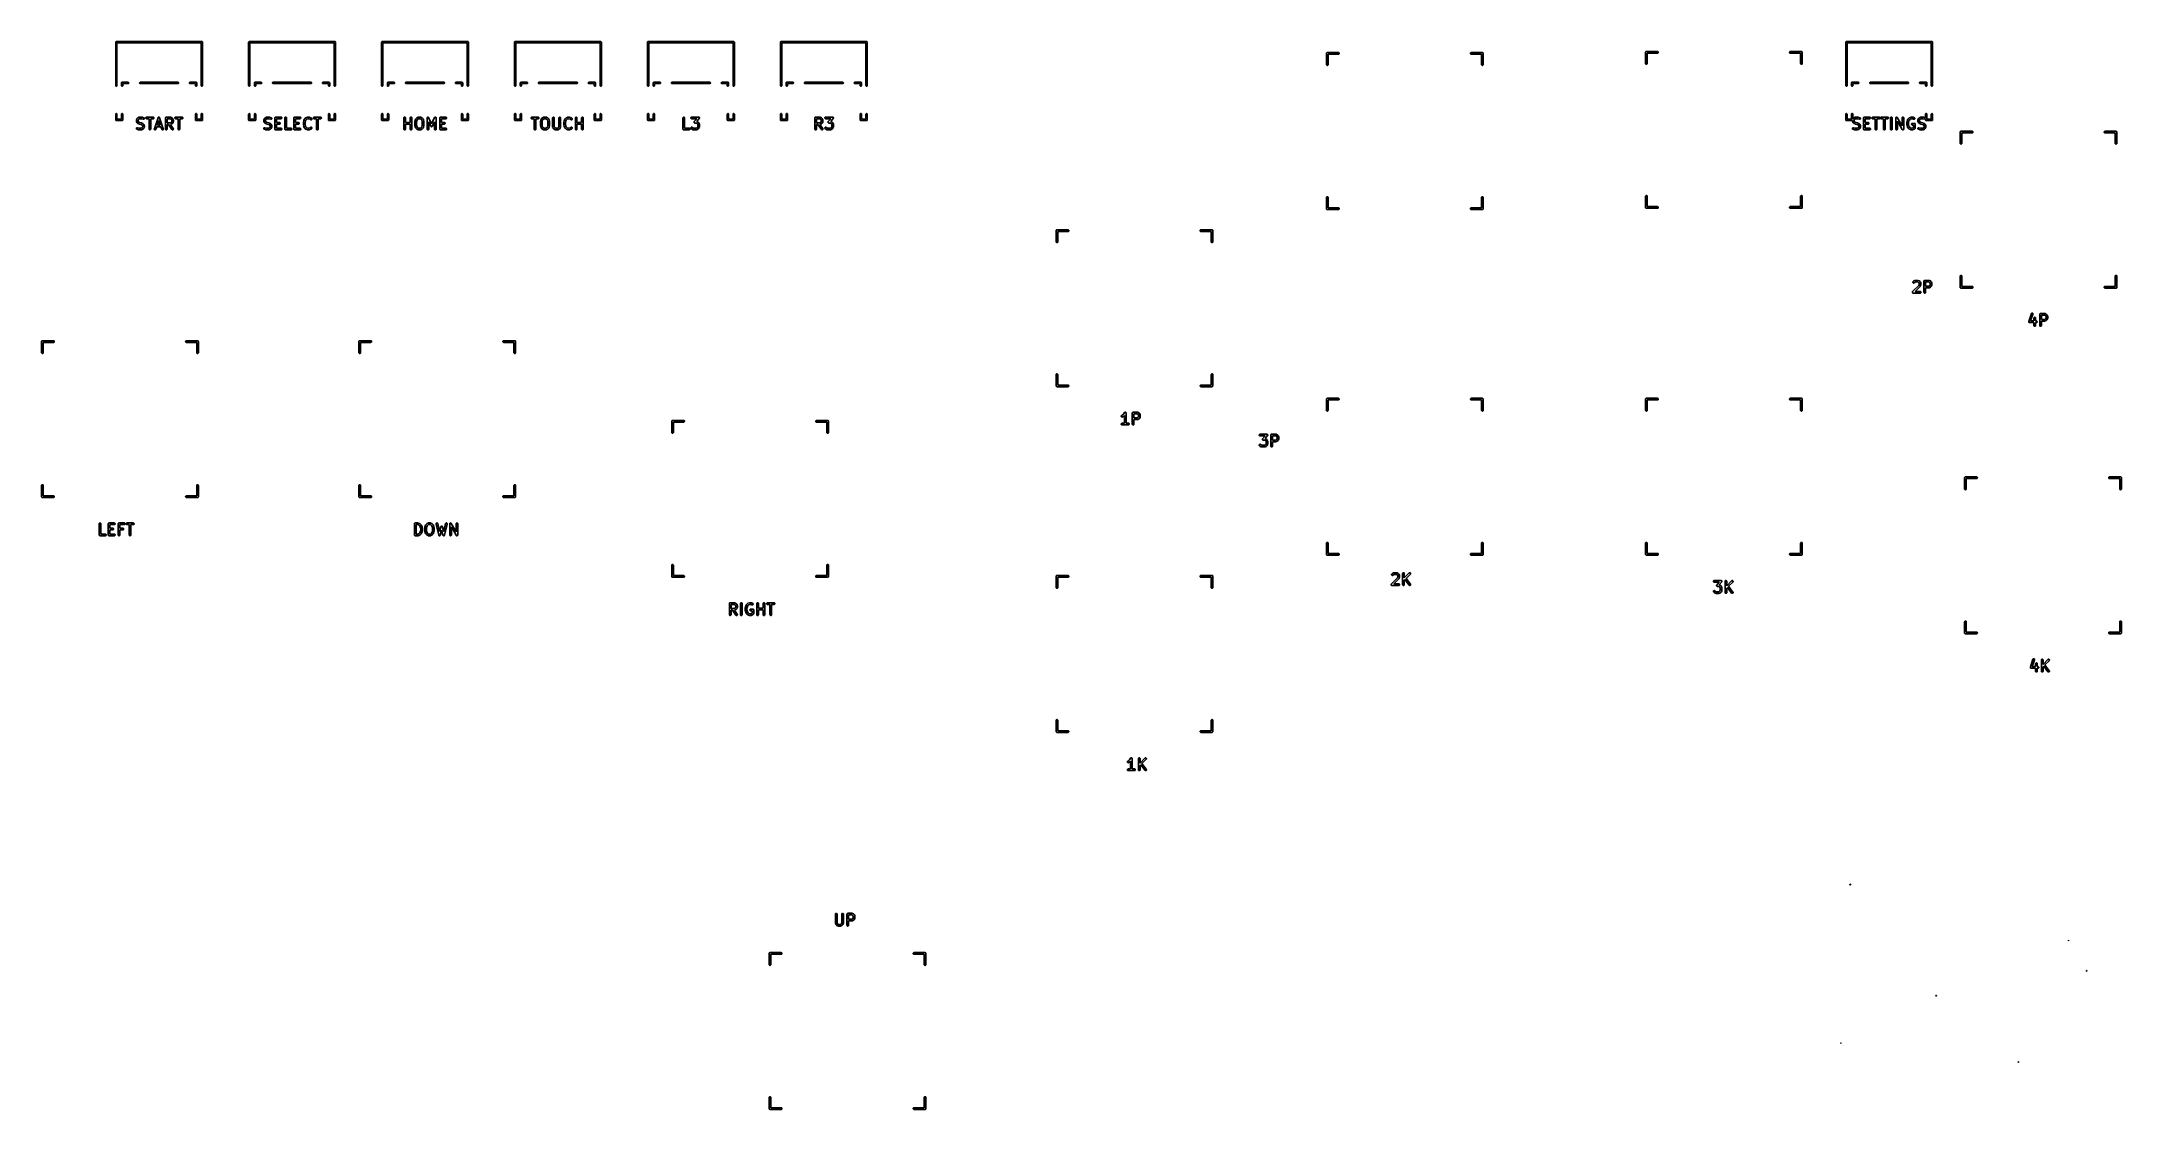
# Model space of a CAD drawing. Extents: x 2.35 to 9.74, y -5.1 to -1.3.
import ezdxf

# ---------------------------------------------------------------- set-up
doc = ezdxf.new("R2010")
doc.units = 0
doc.header["$MEASUREMENT"] = 0
doc.layers.add('BLACK', color=7, linetype='CONTINUOUS')

msp = doc.modelspace()

# ---------------------------------------------------------------- linework, layer by layer
at = {"layer": 'BLACK', "linetype": 'CONTINUOUS'}
for p, q in [((2.61141, -1.30512), (2.61145, -1.30466)), ((2.61142, -1.30523), (2.61141, -1.30512)), ((2.61142, -1.45878), (2.61142, -1.30523)), ((2.61145, -1.30466), (2.61159, -1.30421)), ((2.61159, -1.30421), (2.61181, -1.3038)), ((2.61181, -1.3038), (2.6121, -1.30344)), ((2.6121, -1.30344), (2.61246, -1.30314)), ((2.61246, -1.30314), (2.61287, -1.30293)), ((2.61287, -1.30293), (2.61332, -1.30279)), ((2.61332, -1.30279), (2.61366, -1.30276)), ((2.61366, -1.30276), (2.61378, -1.30274)), ((2.61378, -1.30274), (2.6139, -1.30276)), ((2.6139, -1.30276), (2.9176, -1.30276)), ((2.91535, -1.30748), (2.61614, -1.30748)), ((2.61614, -1.30748), (2.61614, -1.45878)), ((2.91535, -1.45878), (2.91535, -1.30748)), ((2.9176, -1.30276), (2.91772, -1.30274)), ((2.91772, -1.30274), (2.91783, -1.30276)), ((2.91783, -1.30276), (2.91783, -1.30276)), ((2.91783, -1.30276), (2.91818, -1.30279)), ((2.91818, -1.30279), (2.91862, -1.30293)), ((2.91862, -1.30293), (2.91904, -1.30314)), ((2.91904, -1.30314), (2.91939, -1.30344)), ((2.91939, -1.30344), (2.91969, -1.3038)), ((2.91969, -1.3038), (2.91991, -1.30421)), ((2.91991, -1.30421), (2.92004, -1.30466)), ((2.92004, -1.30466), (2.92009, -1.30512)), ((2.92009, -1.30512), (2.92008, -1.30523)), ((2.92008, -1.30523), (2.92008, -1.45878)), ((3.08385, -1.30512), (3.08389, -1.30466)), ((3.08386, -1.30523), (3.08385, -1.30512)), ((3.08386, -1.45878), (3.08386, -1.30523)), ((3.08389, -1.30466), (3.08403, -1.30421)), ((3.08403, -1.30421), (3.08425, -1.3038)), ((3.08425, -1.3038), (3.08454, -1.30344)), ((3.08454, -1.30344), (3.0849, -1.30314)), ((3.0849, -1.30314), (3.08531, -1.30293)), ((3.08531, -1.30293), (3.08576, -1.30279)), ((3.08576, -1.30279), (3.0861, -1.30276)), ((3.0861, -1.30276), (3.08622, -1.30274)), ((3.08622, -1.30274), (3.08634, -1.30276)), ((3.08634, -1.30276), (3.39004, -1.30276)), ((3.3878, -1.30748), (3.08858, -1.30748)), ((3.08858, -1.30748), (3.08858, -1.45878)), ((3.3878, -1.45878), (3.3878, -1.30748)), ((3.39004, -1.30276), (3.39016, -1.30274)), ((3.39016, -1.30274), (3.39027, -1.30276)), ((3.39027, -1.30276), (3.39027, -1.30276)), ((3.39027, -1.30276), (3.39062, -1.30279)), ((3.39062, -1.30279), (3.39107, -1.30293)), ((3.39107, -1.30293), (3.39148, -1.30314)), ((3.39148, -1.30314), (3.39184, -1.30344)), ((3.39184, -1.30344), (3.39213, -1.3038)), ((3.39213, -1.3038), (3.39235, -1.30421)), ((3.39235, -1.30421), (3.39249, -1.30466)), ((3.39249, -1.30466), (3.39253, -1.30512)), ((3.39253, -1.30512), (3.39252, -1.30523)), ((3.39252, -1.30523), (3.39252, -1.45878)), ((3.55629, -1.30512), (3.55633, -1.30466)), ((3.5563, -1.30523), (3.55629, -1.30512)), ((3.5563, -1.45878), (3.5563, -1.30523)), ((3.55633, -1.30466), (3.55647, -1.30421)), ((3.55647, -1.30421), (3.55669, -1.3038)), ((3.55669, -1.3038), (3.55698, -1.30344)), ((3.55698, -1.30344), (3.55734, -1.30314)), ((3.55734, -1.30314), (3.55775, -1.30293)), ((3.55775, -1.30293), (3.5582, -1.30279)), ((3.5582, -1.30279), (3.55855, -1.30276)), ((3.55855, -1.30276), (3.55866, -1.30274)), ((3.55866, -1.30274), (3.55878, -1.30276)), ((3.55878, -1.30276), (3.86248, -1.30276)), ((3.86024, -1.30748), (3.56102, -1.30748)), ((3.56102, -1.30748), (3.56102, -1.45878)), ((3.86024, -1.45878), (3.86024, -1.30748)), ((3.86248, -1.30276), (3.8626, -1.30274)), ((3.8626, -1.30274), (3.86271, -1.30276)), ((3.86271, -1.30276), (3.86271, -1.30276)), ((3.86271, -1.30276), (3.86306, -1.30279)), ((3.86306, -1.30279), (3.86351, -1.30293)), ((3.86351, -1.30293), (3.86392, -1.30314)), ((3.86392, -1.30314), (3.86428, -1.30344)), ((3.86428, -1.30344), (3.86457, -1.3038)), ((3.86457, -1.3038), (3.86479, -1.30421)), ((3.86479, -1.30421), (3.86493, -1.30466)), ((3.86493, -1.30466), (3.86497, -1.30512)), ((3.86497, -1.30512), (3.86496, -1.30523)), ((3.86496, -1.30523), (3.86496, -1.45878)), ((4.02873, -1.30512), (4.02877, -1.30466)), ((4.02874, -1.30523), (4.02873, -1.30512)), ((4.02874, -1.45878), (4.02874, -1.30523)), ((4.02877, -1.30466), (4.02891, -1.30421)), ((4.02891, -1.30421), (4.02913, -1.3038)), ((4.02913, -1.3038), (4.02942, -1.30344)), ((4.02942, -1.30344), (4.02978, -1.30314)), ((4.02978, -1.30314), (4.03019, -1.30293)), ((4.03019, -1.30293), (4.03064, -1.30279)), ((4.03064, -1.30279), (4.03099, -1.30276)), ((4.03099, -1.30276), (4.0311, -1.30274)), ((4.0311, -1.30274), (4.03122, -1.30276)), ((4.03122, -1.30276), (4.33492, -1.30276)), ((4.33268, -1.30748), (4.03346, -1.30748)), ((4.03346, -1.30748), (4.03346, -1.45878)), ((4.33268, -1.45878), (4.33268, -1.30748)), ((4.33492, -1.30276), (4.33504, -1.30274)), ((4.33504, -1.30274), (4.33516, -1.30276)), ((4.33516, -1.30276), (4.33516, -1.30276)), ((4.33516, -1.30276), (4.3355, -1.30279)), ((4.3355, -1.30279), (4.33595, -1.30293)), ((4.33595, -1.30293), (4.33636, -1.30314)), ((4.33636, -1.30314), (4.33672, -1.30344)), ((4.33672, -1.30344), (4.33701, -1.3038)), ((4.33701, -1.3038), (4.33723, -1.30421)), ((4.33723, -1.30421), (4.33737, -1.30466)), ((4.33737, -1.30466), (4.33741, -1.30512)), ((4.33741, -1.30512), (4.3374, -1.30523)), ((4.3374, -1.30523), (4.3374, -1.45878)), ((4.50117, -1.30512), (4.50122, -1.30466)), ((4.50118, -1.30523), (4.50117, -1.30512)), ((4.50118, -1.45878), (4.50118, -1.30523)), ((4.50122, -1.30466), (4.50135, -1.30421)), ((4.50135, -1.30421), (4.50157, -1.3038)), ((4.50157, -1.3038), (4.50186, -1.30344)), ((4.50186, -1.30344), (4.50222, -1.30314)), ((4.50222, -1.30314), (4.50263, -1.30293)), ((4.50263, -1.30293), (4.50308, -1.30279)), ((4.50308, -1.30279), (4.50343, -1.30276)), ((4.50343, -1.30276), (4.50354, -1.30274)), ((4.50354, -1.30274), (4.50366, -1.30276)), ((4.50366, -1.30276), (4.80736, -1.30276)), ((4.80512, -1.30748), (4.50591, -1.30748)), ((4.50591, -1.30748), (4.50591, -1.45878)), ((4.80512, -1.45878), (4.80512, -1.30748)), ((4.80736, -1.30276), (4.80748, -1.30274)), ((4.80748, -1.30274), (4.8076, -1.30276)), ((4.8076, -1.30276), (4.8076, -1.30276)), ((4.8076, -1.30276), (4.80794, -1.30279)), ((4.80794, -1.30279), (4.80839, -1.30293)), ((4.80839, -1.30293), (4.8088, -1.30314)), ((4.8088, -1.30314), (4.80916, -1.30344)), ((4.80916, -1.30344), (4.80945, -1.3038)), ((4.80945, -1.3038), (4.80967, -1.30421)), ((4.80967, -1.30421), (4.80981, -1.30466)), ((4.80981, -1.30466), (4.80985, -1.30512)), ((4.80985, -1.30512), (4.80984, -1.30523)), ((4.80984, -1.30523), (4.80984, -1.45878)), ((4.97361, -1.30512), (4.97366, -1.30466)), ((4.97362, -1.30523), (4.97361, -1.30512)), ((4.97362, -1.45878), (4.97362, -1.30523)), ((4.97366, -1.30466), (4.97379, -1.30421)), ((4.97379, -1.30421), (4.97401, -1.3038)), ((4.97401, -1.3038), (4.97431, -1.30344)), ((4.97431, -1.30344), (4.97467, -1.30314)), ((4.97467, -1.30314), (4.97508, -1.30293)), ((4.97508, -1.30293), (4.97552, -1.30279)), ((4.97552, -1.30279), (4.97587, -1.30276)), ((4.97587, -1.30276), (4.97598, -1.30274)), ((4.97598, -1.30274), (4.9761, -1.30276)), ((4.9761, -1.30276), (5.27981, -1.30276)), ((5.27756, -1.30748), (4.97835, -1.30748)), ((4.97835, -1.30748), (4.97835, -1.45878)), ((5.27756, -1.45878), (5.27756, -1.30748)), ((5.27981, -1.30276), (5.27992, -1.30274)), ((5.27992, -1.30274), (5.28004, -1.30276)), ((5.28004, -1.30276), (5.28004, -1.30276)), ((5.28004, -1.30276), (5.28038, -1.30279)), ((5.28038, -1.30279), (5.28083, -1.30293)), ((5.28083, -1.30293), (5.28124, -1.30314)), ((5.28124, -1.30314), (5.2816, -1.30344)), ((5.2816, -1.30344), (5.28189, -1.3038)), ((5.28189, -1.3038), (5.28211, -1.30421)), ((5.28211, -1.30421), (5.28225, -1.30466)), ((5.28225, -1.30466), (5.28229, -1.30512)), ((5.28229, -1.30512), (5.28228, -1.30523)), ((5.28228, -1.30523), (5.28228, -1.45878)), ((8.75904, -1.30512), (8.75909, -1.30466)), ((8.75906, -1.30523), (8.75904, -1.30512)), ((8.75906, -1.45878), (8.75906, -1.30523)), ((8.75909, -1.30466), (8.75922, -1.30421)), ((8.75922, -1.30421), (8.75944, -1.3038)), ((8.75944, -1.3038), (8.75974, -1.30344)), ((8.75974, -1.30344), (8.7601, -1.30314)), ((8.7601, -1.30314), (8.76051, -1.30293)), ((8.76051, -1.30293), (8.76095, -1.30279)), ((8.76095, -1.30279), (8.7613, -1.30276)), ((8.7613, -1.30276), (8.76142, -1.30274)), ((8.76142, -1.30274), (8.76153, -1.30276)), ((8.76153, -1.30276), (9.06524, -1.30276)), ((9.06299, -1.30748), (8.76378, -1.30748)), ((8.76378, -1.30748), (8.76378, -1.45878)), ((9.06299, -1.45878), (9.06299, -1.30748)), ((9.06524, -1.30276), (9.06535, -1.30274)), ((9.06535, -1.30274), (9.06547, -1.30276)), ((9.06547, -1.30276), (9.06547, -1.30276)), ((9.06547, -1.30276), (9.06582, -1.30279)), ((9.06582, -1.30279), (9.06626, -1.30293)), ((9.06626, -1.30293), (9.06667, -1.30314)), ((9.06667, -1.30314), (9.06703, -1.30344)), ((9.06703, -1.30344), (9.06733, -1.3038)), ((9.06733, -1.3038), (9.06755, -1.30421)), ((9.06755, -1.30421), (9.06768, -1.30466)), ((9.06768, -1.30466), (9.06773, -1.30512)), ((9.06773, -1.30512), (9.06772, -1.30523)), ((9.06772, -1.30523), (9.06772, -1.45878)), ((6.91377, -1.34488), (6.91382, -1.3443)), ((6.91378, -1.34503), (6.91377, -1.34488)), ((6.91378, -1.3844), (6.91378, -1.34503)), ((6.91382, -1.38483), (6.91378, -1.3844)), ((6.91382, -1.3443), (6.91399, -1.34375)), ((6.91399, -1.38539), (6.91382, -1.38483)), ((6.91399, -1.34375), (6.91427, -1.34323)), ((6.91427, -1.3859), (6.91399, -1.38539)), ((6.91427, -1.34323), (6.91463, -1.34278)), ((6.91463, -1.38635), (6.91427, -1.3859)), ((6.91463, -1.34278), (6.91508, -1.34241)), ((6.91508, -1.38672), (6.91463, -1.38635)), ((6.91508, -1.34241), (6.9156, -1.34214)), ((6.9156, -1.38699), (6.91508, -1.38672)), ((6.9156, -1.34214), (6.91615, -1.34197)), ((6.91615, -1.38716), (6.9156, -1.38699)), ((6.91615, -1.34197), (6.91659, -1.34193)), ((6.91673, -1.38722), (6.91615, -1.38716)), ((6.91659, -1.34193), (6.91673, -1.34191)), ((6.91673, -1.34191), (6.91688, -1.34193)), ((6.91731, -1.38716), (6.91673, -1.38722)), ((6.91688, -1.34193), (6.95625, -1.34193)), ((6.91787, -1.38699), (6.91731, -1.38716)), ((6.91838, -1.38672), (6.91787, -1.38699)), ((6.91883, -1.38635), (6.91838, -1.38672)), ((6.9192, -1.3859), (6.91883, -1.38635)), ((6.91947, -1.38539), (6.9192, -1.3859)), ((6.91964, -1.38483), (6.91947, -1.38539)), ((6.91969, -1.3844), (6.91964, -1.38483)), ((6.95625, -1.34783), (6.91969, -1.34783)), ((6.91969, -1.34783), (6.91969, -1.3844)), ((6.95625, -1.34193), (6.95668, -1.34197)), ((6.95668, -1.34779), (6.95625, -1.34783)), ((6.95668, -1.34197), (6.95724, -1.34214)), ((6.95724, -1.34762), (6.95668, -1.34779)), ((6.95724, -1.34214), (6.95775, -1.34241)), ((6.95775, -1.34735), (6.95724, -1.34762)), ((6.95775, -1.34241), (6.9582, -1.34278)), ((6.9582, -1.34698), (6.95775, -1.34735)), ((6.9582, -1.34278), (6.95857, -1.34323)), ((6.95857, -1.34653), (6.9582, -1.34698)), ((6.95857, -1.34323), (6.95884, -1.34375)), ((6.95884, -1.34602), (6.95857, -1.34653)), ((6.95884, -1.34375), (6.95901, -1.3443)), ((6.95901, -1.34546), (6.95884, -1.34602)), ((6.95901, -1.3443), (6.95907, -1.34488)), ((6.95907, -1.34488), (6.95901, -1.34546)), ((7.42558, -1.34488), (7.42563, -1.3443)), ((7.42563, -1.34546), (7.42558, -1.34488)), ((7.42563, -1.3443), (7.4258, -1.34375)), ((7.4258, -1.34602), (7.42563, -1.34546)), ((7.4258, -1.34375), (7.42608, -1.34323)), ((7.42608, -1.34653), (7.4258, -1.34602)), ((7.42608, -1.34323), (7.42645, -1.34278)), ((7.42645, -1.34698), (7.42608, -1.34653)), ((7.42645, -1.34278), (7.42689, -1.34241)), ((7.42689, -1.34735), (7.42645, -1.34698)), ((7.42689, -1.34241), (7.42741, -1.34214)), ((7.42741, -1.34762), (7.42689, -1.34735)), ((7.42741, -1.34214), (7.42796, -1.34197)), ((7.42796, -1.34779), (7.42741, -1.34762)), ((7.42796, -1.34197), (7.4284, -1.34193)), ((7.4284, -1.34783), (7.42796, -1.34779)), ((7.4284, -1.34193), (7.46777, -1.34193)), ((7.46496, -1.34783), (7.4284, -1.34783)), ((7.46496, -1.3844), (7.46496, -1.34783)), ((7.465, -1.38483), (7.46496, -1.3844)), ((7.46517, -1.38539), (7.465, -1.38483)), ((7.46545, -1.3859), (7.46517, -1.38539)), ((7.46582, -1.38635), (7.46545, -1.3859)), ((7.46627, -1.38672), (7.46582, -1.38635)), ((7.46678, -1.38699), (7.46627, -1.38672)), ((7.46733, -1.38716), (7.46678, -1.38699)), ((7.46791, -1.38722), (7.46733, -1.38716)), ((7.46777, -1.34193), (7.46791, -1.34191)), ((7.46791, -1.34191), (7.46806, -1.34193)), ((7.46849, -1.38716), (7.46791, -1.38722)), ((7.46806, -1.34193), (7.46849, -1.34197)), ((7.46849, -1.34197), (7.46905, -1.34214)), ((7.46905, -1.38699), (7.46849, -1.38716)), ((7.46905, -1.34214), (7.46956, -1.34241)), ((7.46956, -1.38672), (7.46905, -1.38699)), ((7.46956, -1.34241), (7.47001, -1.34278)), ((7.47001, -1.38635), (7.46956, -1.38672)), ((7.47001, -1.34278), (7.47038, -1.34323)), ((7.47038, -1.3859), (7.47001, -1.38635)), ((7.47038, -1.34323), (7.47065, -1.34375)), ((7.47065, -1.38539), (7.47038, -1.3859)), ((7.47065, -1.34375), (7.47082, -1.3443)), ((7.47082, -1.38483), (7.47065, -1.38539)), ((7.47082, -1.3443), (7.47088, -1.34488)), ((7.47087, -1.3844), (7.47082, -1.38483)), ((7.47088, -1.34488), (7.47087, -1.34503)), ((7.47087, -1.34503), (7.47087, -1.3844)), ((8.04762, -1.34094), (8.04768, -1.34037)), ((8.04764, -1.34109), (8.04762, -1.34094)), ((8.04764, -1.38046), (8.04764, -1.34109)), ((8.04768, -1.38089), (8.04764, -1.38046)), ((8.04768, -1.34037), (8.04785, -1.33981)), ((8.04785, -1.38145), (8.04768, -1.38089)), ((8.04785, -1.33981), (8.04812, -1.3393)), ((8.04812, -1.38196), (8.04785, -1.38145)), ((8.04812, -1.3393), (8.04849, -1.33885)), ((8.04849, -1.38241), (8.04812, -1.38196)), ((8.04849, -1.33885), (8.04894, -1.33848)), ((8.04894, -1.38278), (8.04849, -1.38241)), ((8.04894, -1.33848), (8.04946, -1.3382)), ((8.04946, -1.38306), (8.04894, -1.38278)), ((8.04946, -1.3382), (8.05001, -1.33803)), ((8.05001, -1.38322), (8.04946, -1.38306)), ((8.05001, -1.33803), (8.05045, -1.33799)), ((8.05059, -1.38328), (8.05001, -1.38322)), ((8.05045, -1.33799), (8.05059, -1.33798)), ((8.05059, -1.33798), (8.05074, -1.33799)), ((8.05117, -1.38322), (8.05059, -1.38328)), ((8.05074, -1.33799), (8.09011, -1.33799)), ((8.05173, -1.38306), (8.05117, -1.38322)), ((8.05224, -1.38278), (8.05173, -1.38306)), ((8.05269, -1.38241), (8.05224, -1.38278)), ((8.05306, -1.38196), (8.05269, -1.38241)), ((8.05333, -1.38145), (8.05306, -1.38196)), ((8.0535, -1.38089), (8.05333, -1.38145)), ((8.05354, -1.38046), (8.0535, -1.38089)), ((8.09011, -1.3439), (8.05354, -1.3439)), ((8.05354, -1.3439), (8.05354, -1.38046)), ((8.09011, -1.33799), (8.09054, -1.33803)), ((8.09054, -1.34385), (8.09011, -1.3439)), ((8.09054, -1.33803), (8.0911, -1.3382)), ((8.0911, -1.34369), (8.09054, -1.34385)), ((8.0911, -1.3382), (8.09161, -1.33848)), ((8.09161, -1.34341), (8.0911, -1.34369)), ((8.09161, -1.33848), (8.09206, -1.33885)), ((8.09206, -1.34304), (8.09161, -1.34341)), ((8.09206, -1.33885), (8.09243, -1.3393)), ((8.09243, -1.34259), (8.09206, -1.34304)), ((8.09243, -1.3393), (8.0927, -1.33981)), ((8.0927, -1.34208), (8.09243, -1.34259)), ((8.0927, -1.33981), (8.09287, -1.34037)), ((8.09287, -1.34152), (8.0927, -1.34208)), ((8.09287, -1.34037), (8.09293, -1.34094)), ((8.09293, -1.34094), (8.09287, -1.34152)), ((8.55943, -1.34094), (8.55949, -1.34037)), ((8.55949, -1.34152), (8.55943, -1.34094)), ((8.55949, -1.34037), (8.55966, -1.33981)), ((8.55966, -1.34208), (8.55949, -1.34152)), ((8.55966, -1.33981), (8.55993, -1.3393)), ((8.55993, -1.34259), (8.55966, -1.34208)), ((8.55993, -1.3393), (8.5603, -1.33885)), ((8.5603, -1.34304), (8.55993, -1.34259)), ((8.5603, -1.33885), (8.56075, -1.33848)), ((8.56075, -1.34341), (8.5603, -1.34304)), ((8.56075, -1.33848), (8.56127, -1.3382)), ((8.56127, -1.34369), (8.56075, -1.34341)), ((8.56127, -1.3382), (8.56182, -1.33803)), ((8.56182, -1.34385), (8.56127, -1.34369)), ((8.56182, -1.33803), (8.56226, -1.33799)), ((8.56226, -1.3439), (8.56182, -1.34385)), ((8.56226, -1.33799), (8.60163, -1.33799)), ((8.59882, -1.3439), (8.56226, -1.3439)), ((8.59882, -1.38046), (8.59882, -1.3439)), ((8.59886, -1.38089), (8.59882, -1.38046)), ((8.59903, -1.38145), (8.59886, -1.38089)), ((8.5993, -1.38196), (8.59903, -1.38145)), ((8.59967, -1.38241), (8.5993, -1.38196)), ((8.60012, -1.38278), (8.59967, -1.38241)), ((8.60064, -1.38306), (8.60012, -1.38278)), ((8.60119, -1.38322), (8.60064, -1.38306)), ((8.60177, -1.38328), (8.60119, -1.38322)), ((8.60163, -1.33799), (8.60177, -1.33798)), ((8.60177, -1.33798), (8.60192, -1.33799)), ((8.60235, -1.38322), (8.60177, -1.38328)), ((8.60192, -1.33799), (8.60235, -1.33803)), ((8.60235, -1.33803), (8.60291, -1.3382)), ((8.60291, -1.38306), (8.60235, -1.38322)), ((8.60291, -1.3382), (8.60342, -1.33848)), ((8.60342, -1.38278), (8.60291, -1.38306)), ((8.60342, -1.33848), (8.60387, -1.33885)), ((8.60387, -1.38241), (8.60342, -1.38278)), ((8.60387, -1.33885), (8.60424, -1.3393)), ((8.60424, -1.38196), (8.60387, -1.38241)), ((8.60424, -1.3393), (8.60451, -1.33981)), ((8.60451, -1.38145), (8.60424, -1.38196)), ((8.60451, -1.33981), (8.60468, -1.34037)), ((8.60468, -1.38089), (8.60451, -1.38145)), ((8.60468, -1.34037), (8.60474, -1.34094)), ((8.60472, -1.38046), (8.60468, -1.38089)), ((8.60474, -1.34094), (8.60472, -1.34109)), ((8.60472, -1.34109), (8.60472, -1.38046)), ((2.61145, -1.45912), (2.61142, -1.45878)), ((2.61159, -1.45957), (2.61145, -1.45912)), ((2.61181, -1.45998), (2.61159, -1.45957)), ((2.6121, -1.46034), (2.61181, -1.45998)), ((2.61246, -1.46063), (2.6121, -1.46034)), ((2.61287, -1.46085), (2.61246, -1.46063)), ((2.61332, -1.46099), (2.61287, -1.46085)), ((2.61378, -1.46104), (2.61332, -1.46099)), ((2.61424, -1.46099), (2.61378, -1.46104)), ((2.61469, -1.46085), (2.61424, -1.46099)), ((2.6151, -1.46063), (2.61469, -1.46085)), ((2.61546, -1.46034), (2.6151, -1.46063)), ((2.61575, -1.45998), (2.61546, -1.46034)), ((2.61597, -1.45957), (2.61575, -1.45998)), ((2.61611, -1.45912), (2.61597, -1.45957)), ((2.61614, -1.45878), (2.61611, -1.45912)), ((2.63188, -1.44961), (2.63192, -1.44914)), ((2.63189, -1.44972), (2.63188, -1.44961)), ((2.63189, -1.45878), (2.63189, -1.44972)), ((2.63192, -1.45912), (2.63189, -1.45878)), ((2.63192, -1.44914), (2.63206, -1.4487)), ((2.63206, -1.45957), (2.63192, -1.45912)), ((2.63206, -1.4487), (2.63228, -1.44829)), ((2.63228, -1.45998), (2.63206, -1.45957)), ((2.63228, -1.44829), (2.63257, -1.44793)), ((2.63257, -1.46034), (2.63228, -1.45998)), ((2.63257, -1.44793), (2.63293, -1.44763)), ((2.63293, -1.46063), (2.63257, -1.46034)), ((2.63293, -1.44763), (2.63334, -1.44741)), ((2.63334, -1.46085), (2.63293, -1.46063)), ((2.63334, -1.44741), (2.63379, -1.44728)), ((2.63379, -1.46099), (2.63334, -1.46085)), ((2.63379, -1.44728), (2.63414, -1.44724)), ((2.63425, -1.46104), (2.63379, -1.46099)), ((2.63414, -1.44724), (2.63425, -1.44723)), ((2.63425, -1.44723), (2.63437, -1.44724)), ((2.63472, -1.46099), (2.63425, -1.46104)), ((2.63437, -1.44724), (2.65563, -1.44724)), ((2.63516, -1.46085), (2.63472, -1.46099)), ((2.63557, -1.46063), (2.63516, -1.46085)), ((2.63593, -1.46034), (2.63557, -1.46063)), ((2.63623, -1.45998), (2.63593, -1.46034)), ((2.63644, -1.45957), (2.63623, -1.45998)), ((2.63658, -1.45912), (2.63644, -1.45957)), ((2.63661, -1.45878), (2.63658, -1.45912)), ((2.65563, -1.45197), (2.63661, -1.45197)), ((2.63661, -1.45197), (2.63661, -1.45878)), ((2.65563, -1.44724), (2.65597, -1.44728)), ((2.65597, -1.45193), (2.65563, -1.45197)), ((2.65597, -1.44728), (2.65642, -1.44741)), ((2.65642, -1.4518), (2.65597, -1.45193)), ((2.65642, -1.44741), (2.65683, -1.44763)), ((2.65683, -1.45158), (2.65642, -1.4518)), ((2.65683, -1.44763), (2.65719, -1.44793)), ((2.65719, -1.45128), (2.65683, -1.45158)), ((2.65719, -1.44793), (2.65749, -1.44829)), ((2.65749, -1.45093), (2.65719, -1.45128)), ((2.65749, -1.44829), (2.6577, -1.4487)), ((2.6577, -1.45051), (2.65749, -1.45093)), ((2.6577, -1.4487), (2.65784, -1.44914)), ((2.65784, -1.45007), (2.6577, -1.45051)), ((2.65784, -1.44914), (2.65789, -1.44961)), ((2.65789, -1.44961), (2.65784, -1.45007)), ((2.69645, -1.44961), (2.69649, -1.44914)), ((2.69649, -1.45007), (2.69645, -1.44961)), ((2.69649, -1.44914), (2.69663, -1.4487)), ((2.69663, -1.45051), (2.69649, -1.45007)), ((2.69663, -1.4487), (2.69685, -1.44829)), ((2.69685, -1.45093), (2.69663, -1.45051)), ((2.69685, -1.44829), (2.69714, -1.44793)), ((2.69714, -1.45128), (2.69685, -1.45093)), ((2.69714, -1.44793), (2.6975, -1.44763)), ((2.6975, -1.45158), (2.69714, -1.45128)), ((2.6975, -1.44763), (2.69791, -1.44741)), ((2.69791, -1.4518), (2.6975, -1.45158)), ((2.69791, -1.44741), (2.69836, -1.44728)), ((2.69836, -1.45193), (2.69791, -1.4518)), ((2.69836, -1.44728), (2.6987, -1.44724)), ((2.6987, -1.45197), (2.69836, -1.45193)), ((2.6987, -1.44724), (2.83279, -1.44724)), ((2.83279, -1.45197), (2.6987, -1.45197)), ((2.83279, -1.44724), (2.83314, -1.44728)), ((2.83314, -1.45193), (2.83279, -1.45197)), ((2.83314, -1.44728), (2.83359, -1.44741)), ((2.83359, -1.4518), (2.83314, -1.45193)), ((2.83359, -1.44741), (2.834, -1.44763)), ((2.834, -1.45158), (2.83359, -1.4518)), ((2.834, -1.44763), (2.83436, -1.44793)), ((2.83436, -1.45128), (2.834, -1.45158)), ((2.83436, -1.44793), (2.83465, -1.44829)), ((2.83465, -1.45093), (2.83436, -1.45128)), ((2.83465, -1.44829), (2.83487, -1.4487)), ((2.83487, -1.45051), (2.83465, -1.45093)), ((2.83487, -1.4487), (2.83501, -1.44914)), ((2.83501, -1.45007), (2.83487, -1.45051)), ((2.83501, -1.44914), (2.83505, -1.44961)), ((2.83505, -1.44961), (2.83501, -1.45007)), ((2.87361, -1.44961), (2.87366, -1.44914)), ((2.87366, -1.45007), (2.87361, -1.44961)), ((2.87366, -1.44914), (2.87379, -1.4487)), ((2.87379, -1.45051), (2.87366, -1.45007)), ((2.87379, -1.4487), (2.87401, -1.44829)), ((2.87401, -1.45093), (2.87379, -1.45051)), ((2.87401, -1.44829), (2.87431, -1.44793)), ((2.87431, -1.45128), (2.87401, -1.45093)), ((2.87431, -1.44793), (2.87467, -1.44763)), ((2.87467, -1.45158), (2.87431, -1.45128)), ((2.87467, -1.44763), (2.87508, -1.44741)), ((2.87508, -1.4518), (2.87467, -1.45158)), ((2.87508, -1.44741), (2.87552, -1.44728)), ((2.87552, -1.45193), (2.87508, -1.4518)), ((2.87552, -1.44728), (2.87587, -1.44724)), ((2.87587, -1.45197), (2.87552, -1.45193)), ((2.87587, -1.44724), (2.89713, -1.44724)), ((2.89488, -1.45197), (2.87587, -1.45197)), ((2.89488, -1.45878), (2.89488, -1.45197)), ((2.89492, -1.45912), (2.89488, -1.45878)), ((2.89505, -1.45957), (2.89492, -1.45912)), ((2.89527, -1.45998), (2.89505, -1.45957)), ((2.89557, -1.46034), (2.89527, -1.45998)), ((2.89593, -1.46063), (2.89557, -1.46034)), ((2.89634, -1.46085), (2.89593, -1.46063)), ((2.89678, -1.46099), (2.89634, -1.46085)), ((2.89724, -1.46104), (2.89678, -1.46099)), ((2.89713, -1.44724), (2.89724, -1.44723)), ((2.89724, -1.44723), (2.89736, -1.44724)), ((2.89771, -1.46099), (2.89724, -1.46104)), ((2.89736, -1.44724), (2.89736, -1.44724)), ((2.89736, -1.44724), (2.89771, -1.44728)), ((2.89771, -1.44728), (2.89815, -1.44741)), ((2.89815, -1.46085), (2.89771, -1.46099)), ((2.89815, -1.44741), (2.89856, -1.44763)), ((2.89856, -1.46063), (2.89815, -1.46085)), ((2.89856, -1.44763), (2.89892, -1.44793)), ((2.89892, -1.46034), (2.89856, -1.46063)), ((2.89892, -1.44793), (2.89922, -1.44829)), ((2.89922, -1.45998), (2.89892, -1.46034)), ((2.89922, -1.44829), (2.89944, -1.4487)), ((2.89944, -1.45957), (2.89922, -1.45998)), ((2.89944, -1.4487), (2.89957, -1.44914)), ((2.89957, -1.45912), (2.89944, -1.45957)), ((2.89957, -1.44914), (2.89962, -1.44961)), ((2.89961, -1.45878), (2.89957, -1.45912)), ((2.89962, -1.44961), (2.89961, -1.44972)), ((2.89961, -1.44972), (2.89961, -1.45878)), ((2.91539, -1.45912), (2.91535, -1.45878)), ((2.91552, -1.45957), (2.91539, -1.45912)), ((2.91574, -1.45998), (2.91552, -1.45957)), ((2.91604, -1.46034), (2.91574, -1.45998)), ((2.9164, -1.46063), (2.91604, -1.46034)), ((2.91681, -1.46085), (2.9164, -1.46063)), ((2.91725, -1.46099), (2.91681, -1.46085)), ((2.91772, -1.46104), (2.91725, -1.46099)), ((2.91818, -1.46099), (2.91772, -1.46104)), ((2.91862, -1.46085), (2.91818, -1.46099)), ((2.91904, -1.46063), (2.91862, -1.46085)), ((2.91939, -1.46034), (2.91904, -1.46063)), ((2.91969, -1.45998), (2.91939, -1.46034)), ((2.91991, -1.45957), (2.91969, -1.45998)), ((2.92004, -1.45912), (2.91991, -1.45957)), ((2.92008, -1.45878), (2.92004, -1.45912)), ((3.08389, -1.45912), (3.08386, -1.45878)), ((3.08403, -1.45957), (3.08389, -1.45912)), ((3.08425, -1.45998), (3.08403, -1.45957)), ((3.08454, -1.46034), (3.08425, -1.45998)), ((3.0849, -1.46063), (3.08454, -1.46034)), ((3.08531, -1.46085), (3.0849, -1.46063)), ((3.08576, -1.46099), (3.08531, -1.46085)), ((3.08622, -1.46104), (3.08576, -1.46099)), ((3.08668, -1.46099), (3.08622, -1.46104)), ((3.08713, -1.46085), (3.08668, -1.46099)), ((3.08754, -1.46063), (3.08713, -1.46085)), ((3.0879, -1.46034), (3.08754, -1.46063)), ((3.08819, -1.45998), (3.0879, -1.46034)), ((3.08841, -1.45957), (3.08819, -1.45998)), ((3.08855, -1.45912), (3.08841, -1.45957)), ((3.08858, -1.45878), (3.08855, -1.45912)), ((3.10432, -1.44961), (3.10436, -1.44914)), ((3.10433, -1.44972), (3.10432, -1.44961)), ((3.10433, -1.45878), (3.10433, -1.44972)), ((3.10436, -1.45912), (3.10433, -1.45878)), ((3.10436, -1.44914), (3.1045, -1.4487)), ((3.1045, -1.45957), (3.10436, -1.45912)), ((3.1045, -1.4487), (3.10472, -1.44829)), ((3.10472, -1.45998), (3.1045, -1.45957)), ((3.10472, -1.44829), (3.10501, -1.44793)), ((3.10501, -1.46034), (3.10472, -1.45998)), ((3.10501, -1.44793), (3.10537, -1.44763)), ((3.10537, -1.46063), (3.10501, -1.46034)), ((3.10537, -1.44763), (3.10578, -1.44741)), ((3.10578, -1.46085), (3.10537, -1.46063)), ((3.10578, -1.44741), (3.10623, -1.44728)), ((3.10623, -1.46099), (3.10578, -1.46085)), ((3.10623, -1.44728), (3.10658, -1.44724)), ((3.10669, -1.46104), (3.10623, -1.46099)), ((3.10658, -1.44724), (3.10669, -1.44723)), ((3.10669, -1.44723), (3.10681, -1.44724)), ((3.10716, -1.46099), (3.10669, -1.46104)), ((3.10681, -1.44724), (3.12807, -1.44724)), ((3.1076, -1.46085), (3.10716, -1.46099)), ((3.10801, -1.46063), (3.1076, -1.46085)), ((3.10837, -1.46034), (3.10801, -1.46063)), ((3.10867, -1.45998), (3.10837, -1.46034)), ((3.10889, -1.45957), (3.10867, -1.45998)), ((3.10902, -1.45912), (3.10889, -1.45957)), ((3.10906, -1.45878), (3.10902, -1.45912)), ((3.12807, -1.45197), (3.10906, -1.45197)), ((3.10906, -1.45197), (3.10906, -1.45878)), ((3.12807, -1.44724), (3.12842, -1.44728)), ((3.12842, -1.45193), (3.12807, -1.45197)), ((3.12842, -1.44728), (3.12886, -1.44741)), ((3.12886, -1.4518), (3.12842, -1.45193)), ((3.12886, -1.44741), (3.12927, -1.44763)), ((3.12927, -1.45158), (3.12886, -1.4518)), ((3.12927, -1.44763), (3.12963, -1.44793)), ((3.12963, -1.45128), (3.12927, -1.45158)), ((3.12963, -1.44793), (3.12993, -1.44829)), ((3.12993, -1.45093), (3.12963, -1.45128)), ((3.12993, -1.44829), (3.13015, -1.4487)), ((3.13015, -1.45051), (3.12993, -1.45093)), ((3.13015, -1.4487), (3.13028, -1.44914)), ((3.13028, -1.45007), (3.13015, -1.45051)), ((3.13028, -1.44914), (3.13033, -1.44961)), ((3.13033, -1.44961), (3.13028, -1.45007)), ((3.16889, -1.44961), (3.16893, -1.44914)), ((3.16893, -1.45007), (3.16889, -1.44961)), ((3.16893, -1.44914), (3.16907, -1.4487)), ((3.16907, -1.45051), (3.16893, -1.45007)), ((3.16907, -1.4487), (3.16929, -1.44829)), ((3.16929, -1.45093), (3.16907, -1.45051)), ((3.16929, -1.44829), (3.16958, -1.44793)), ((3.16958, -1.45128), (3.16929, -1.45093)), ((3.16958, -1.44793), (3.16994, -1.44763)), ((3.16994, -1.45158), (3.16958, -1.45128)), ((3.16994, -1.44763), (3.17035, -1.44741)), ((3.17035, -1.4518), (3.16994, -1.45158)), ((3.17035, -1.44741), (3.1708, -1.44728)), ((3.1708, -1.45193), (3.17035, -1.4518)), ((3.1708, -1.44728), (3.17114, -1.44724)), ((3.17114, -1.45197), (3.1708, -1.45193)), ((3.17114, -1.44724), (3.30523, -1.44724)), ((3.30523, -1.45197), (3.17114, -1.45197)), ((3.30523, -1.44724), (3.30558, -1.44728)), ((3.30558, -1.45193), (3.30523, -1.45197)), ((3.30558, -1.44728), (3.30603, -1.44741)), ((3.30603, -1.4518), (3.30558, -1.45193)), ((3.30603, -1.44741), (3.30644, -1.44763)), ((3.30644, -1.45158), (3.30603, -1.4518)), ((3.30644, -1.44763), (3.3068, -1.44793)), ((3.3068, -1.45128), (3.30644, -1.45158)), ((3.3068, -1.44793), (3.30709, -1.44829)), ((3.30709, -1.45093), (3.3068, -1.45128)), ((3.30709, -1.44829), (3.30731, -1.4487)), ((3.30731, -1.45051), (3.30709, -1.45093)), ((3.30731, -1.4487), (3.30745, -1.44914)), ((3.30745, -1.45007), (3.30731, -1.45051)), ((3.30745, -1.44914), (3.30749, -1.44961)), ((3.30749, -1.44961), (3.30745, -1.45007)), ((3.34605, -1.44961), (3.3461, -1.44914)), ((3.3461, -1.45007), (3.34605, -1.44961)), ((3.3461, -1.44914), (3.34623, -1.4487)), ((3.34623, -1.45051), (3.3461, -1.45007)), ((3.34623, -1.4487), (3.34645, -1.44829)), ((3.34645, -1.45093), (3.34623, -1.45051)), ((3.34645, -1.44829), (3.34675, -1.44793)), ((3.34675, -1.45128), (3.34645, -1.45093)), ((3.34675, -1.44793), (3.34711, -1.44763)), ((3.34711, -1.45158), (3.34675, -1.45128)), ((3.34711, -1.44763), (3.34752, -1.44741)), ((3.34752, -1.4518), (3.34711, -1.45158)), ((3.34752, -1.44741), (3.34796, -1.44728)), ((3.34796, -1.45193), (3.34752, -1.4518)), ((3.34796, -1.44728), (3.34831, -1.44724)), ((3.34831, -1.45197), (3.34796, -1.45193)), ((3.34831, -1.44724), (3.36957, -1.44724)), ((3.36732, -1.45197), (3.34831, -1.45197)), ((3.36732, -1.45878), (3.36732, -1.45197)), ((3.36736, -1.45912), (3.36732, -1.45878)), ((3.36749, -1.45957), (3.36736, -1.45912)), ((3.36771, -1.45998), (3.36749, -1.45957)), ((3.36801, -1.46034), (3.36771, -1.45998)), ((3.36837, -1.46063), (3.36801, -1.46034)), ((3.36878, -1.46085), (3.36837, -1.46063)), ((3.36922, -1.46099), (3.36878, -1.46085)), ((3.36969, -1.46104), (3.36922, -1.46099)), ((3.36957, -1.44724), (3.36969, -1.44723)), ((3.36969, -1.44723), (3.3698, -1.44724)), ((3.37015, -1.46099), (3.36969, -1.46104)), ((3.3698, -1.44724), (3.3698, -1.44724)), ((3.3698, -1.44724), (3.37015, -1.44728)), ((3.37015, -1.44728), (3.37059, -1.44741)), ((3.37059, -1.46085), (3.37015, -1.46099)), ((3.37059, -1.44741), (3.371, -1.44763)), ((3.371, -1.46063), (3.37059, -1.46085)), ((3.371, -1.44763), (3.37136, -1.44793)), ((3.37136, -1.46034), (3.371, -1.46063)), ((3.37136, -1.44793), (3.37166, -1.44829)), ((3.37166, -1.45998), (3.37136, -1.46034)), ((3.37166, -1.44829), (3.37188, -1.4487)), ((3.37188, -1.45957), (3.37166, -1.45998)), ((3.37188, -1.4487), (3.37201, -1.44914)), ((3.37201, -1.45912), (3.37188, -1.45957)), ((3.37201, -1.44914), (3.37206, -1.44961)), ((3.37205, -1.45878), (3.37201, -1.45912)), ((3.37206, -1.44961), (3.37205, -1.44972)), ((3.37205, -1.44972), (3.37205, -1.45878)), ((3.38783, -1.45912), (3.3878, -1.45878)), ((3.38796, -1.45957), (3.38783, -1.45912)), ((3.38818, -1.45998), (3.38796, -1.45957)), ((3.38848, -1.46034), (3.38818, -1.45998)), ((3.38884, -1.46063), (3.38848, -1.46034)), ((3.38925, -1.46085), (3.38884, -1.46063)), ((3.38969, -1.46099), (3.38925, -1.46085)), ((3.39016, -1.46104), (3.38969, -1.46099)), ((3.39062, -1.46099), (3.39016, -1.46104)), ((3.39107, -1.46085), (3.39062, -1.46099)), ((3.39148, -1.46063), (3.39107, -1.46085)), ((3.39184, -1.46034), (3.39148, -1.46063)), ((3.39213, -1.45998), (3.39184, -1.46034)), ((3.39235, -1.45957), (3.39213, -1.45998)), ((3.39249, -1.45912), (3.39235, -1.45957)), ((3.39252, -1.45878), (3.39249, -1.45912)), ((3.55633, -1.45912), (3.5563, -1.45878)), ((3.55647, -1.45957), (3.55633, -1.45912)), ((3.55669, -1.45998), (3.55647, -1.45957)), ((3.55698, -1.46034), (3.55669, -1.45998)), ((3.55734, -1.46063), (3.55698, -1.46034)), ((3.55775, -1.46085), (3.55734, -1.46063)), ((3.5582, -1.46099), (3.55775, -1.46085)), ((3.55866, -1.46104), (3.5582, -1.46099)), ((3.55912, -1.46099), (3.55866, -1.46104)), ((3.55957, -1.46085), (3.55912, -1.46099)), ((3.55998, -1.46063), (3.55957, -1.46085)), ((3.56034, -1.46034), (3.55998, -1.46063)), ((3.56063, -1.45998), (3.56034, -1.46034)), ((3.56085, -1.45957), (3.56063, -1.45998)), ((3.56099, -1.45912), (3.56085, -1.45957)), ((3.56102, -1.45878), (3.56099, -1.45912)), ((3.57676, -1.44961), (3.57681, -1.44914)), ((3.57677, -1.44972), (3.57676, -1.44961)), ((3.57677, -1.45878), (3.57677, -1.44972)), ((3.57681, -1.45912), (3.57677, -1.45878)), ((3.57681, -1.44914), (3.57694, -1.4487)), ((3.57694, -1.45957), (3.57681, -1.45912)), ((3.57694, -1.4487), (3.57716, -1.44829)), ((3.57716, -1.45998), (3.57694, -1.45957)), ((3.57716, -1.44829), (3.57746, -1.44793)), ((3.57746, -1.46034), (3.57716, -1.45998)), ((3.57746, -1.44793), (3.57782, -1.44763)), ((3.57782, -1.46063), (3.57746, -1.46034)), ((3.57782, -1.44763), (3.57823, -1.44741)), ((3.57823, -1.46085), (3.57782, -1.46063)), ((3.57823, -1.44741), (3.57867, -1.44728)), ((3.57867, -1.46099), (3.57823, -1.46085)), ((3.57867, -1.44728), (3.57902, -1.44724)), ((3.57913, -1.46104), (3.57867, -1.46099)), ((3.57902, -1.44724), (3.57913, -1.44723)), ((3.57913, -1.44723), (3.57925, -1.44724)), ((3.5796, -1.46099), (3.57913, -1.46104)), ((3.57925, -1.44724), (3.60051, -1.44724)), ((3.58004, -1.46085), (3.5796, -1.46099)), ((3.58045, -1.46063), (3.58004, -1.46085)), ((3.58081, -1.46034), (3.58045, -1.46063)), ((3.58111, -1.45998), (3.58081, -1.46034)), ((3.58133, -1.45957), (3.58111, -1.45998)), ((3.58146, -1.45912), (3.58133, -1.45957)), ((3.5815, -1.45878), (3.58146, -1.45912)), ((3.60051, -1.45197), (3.5815, -1.45197)), ((3.5815, -1.45197), (3.5815, -1.45878)), ((3.60051, -1.44724), (3.60086, -1.44728)), ((3.60086, -1.45193), (3.60051, -1.45197)), ((3.60086, -1.44728), (3.6013, -1.44741)), ((3.6013, -1.4518), (3.60086, -1.45193)), ((3.6013, -1.44741), (3.60171, -1.44763)), ((3.60171, -1.45158), (3.6013, -1.4518)), ((3.60171, -1.44763), (3.60207, -1.44793)), ((3.60207, -1.45128), (3.60171, -1.45158)), ((3.60207, -1.44793), (3.60237, -1.44829)), ((3.60237, -1.45093), (3.60207, -1.45128)), ((3.60237, -1.44829), (3.60259, -1.4487)), ((3.60259, -1.45051), (3.60237, -1.45093)), ((3.60259, -1.4487), (3.60272, -1.44914)), ((3.60272, -1.45007), (3.60259, -1.45051)), ((3.60272, -1.44914), (3.60277, -1.44961)), ((3.60277, -1.44961), (3.60272, -1.45007)), ((3.64133, -1.44961), (3.64137, -1.44914)), ((3.64137, -1.45007), (3.64133, -1.44961)), ((3.64137, -1.44914), (3.64151, -1.4487)), ((3.64151, -1.45051), (3.64137, -1.45007)), ((3.64151, -1.4487), (3.64173, -1.44829)), ((3.64173, -1.45093), (3.64151, -1.45051)), ((3.64173, -1.44829), (3.64202, -1.44793)), ((3.64202, -1.45128), (3.64173, -1.45093)), ((3.64202, -1.44793), (3.64238, -1.44763)), ((3.64238, -1.45158), (3.64202, -1.45128)), ((3.64238, -1.44763), (3.64279, -1.44741)), ((3.64279, -1.4518), (3.64238, -1.45158)), ((3.64279, -1.44741), (3.64324, -1.44728)), ((3.64324, -1.45193), (3.64279, -1.4518)), ((3.64324, -1.44728), (3.64358, -1.44724)), ((3.64358, -1.45197), (3.64324, -1.45193)), ((3.64358, -1.44724), (3.77768, -1.44724)), ((3.77768, -1.45197), (3.64358, -1.45197)), ((3.77768, -1.44724), (3.77802, -1.44728)), ((3.77802, -1.45193), (3.77768, -1.45197)), ((3.77802, -1.44728), (3.77847, -1.44741)), ((3.77847, -1.4518), (3.77802, -1.45193)), ((3.77847, -1.44741), (3.77888, -1.44763)), ((3.77888, -1.45158), (3.77847, -1.4518)), ((3.77888, -1.44763), (3.77924, -1.44793)), ((3.77924, -1.45128), (3.77888, -1.45158)), ((3.77924, -1.44793), (3.77953, -1.44829)), ((3.77953, -1.45093), (3.77924, -1.45128)), ((3.77953, -1.44829), (3.77975, -1.4487)), ((3.77975, -1.45051), (3.77953, -1.45093)), ((3.77975, -1.4487), (3.77989, -1.44914)), ((3.77989, -1.45007), (3.77975, -1.45051)), ((3.77989, -1.44914), (3.77993, -1.44961)), ((3.77993, -1.44961), (3.77989, -1.45007)), ((3.81849, -1.44961), (3.81854, -1.44914)), ((3.81854, -1.45007), (3.81849, -1.44961)), ((3.81854, -1.44914), (3.81867, -1.4487)), ((3.81867, -1.45051), (3.81854, -1.45007)), ((3.81867, -1.4487), (3.81889, -1.44829)), ((3.81889, -1.45093), (3.81867, -1.45051)), ((3.81889, -1.44829), (3.81919, -1.44793)), ((3.81919, -1.45128), (3.81889, -1.45093)), ((3.81919, -1.44793), (3.81955, -1.44763)), ((3.81955, -1.45158), (3.81919, -1.45128)), ((3.81955, -1.44763), (3.81996, -1.44741)), ((3.81996, -1.4518), (3.81955, -1.45158)), ((3.81996, -1.44741), (3.8204, -1.44728)), ((3.8204, -1.45193), (3.81996, -1.4518)), ((3.8204, -1.44728), (3.82075, -1.44724)), ((3.82075, -1.45197), (3.8204, -1.45193)), ((3.82075, -1.44724), (3.84201, -1.44724)), ((3.83976, -1.45197), (3.82075, -1.45197)), ((3.83976, -1.45878), (3.83976, -1.45197)), ((3.8398, -1.45912), (3.83976, -1.45878)), ((3.83993, -1.45957), (3.8398, -1.45912)), ((3.84015, -1.45998), (3.83993, -1.45957)), ((3.84045, -1.46034), (3.84015, -1.45998)), ((3.84081, -1.46063), (3.84045, -1.46034)), ((3.84122, -1.46085), (3.84081, -1.46063)), ((3.84166, -1.46099), (3.84122, -1.46085)), ((3.84213, -1.46104), (3.84166, -1.46099)), ((3.84201, -1.44724), (3.84213, -1.44723)), ((3.84213, -1.44723), (3.84224, -1.44724)), ((3.84259, -1.46099), (3.84213, -1.46104)), ((3.84224, -1.44724), (3.84224, -1.44724)), ((3.84224, -1.44724), (3.84259, -1.44728)), ((3.84259, -1.44728), (3.84303, -1.44741)), ((3.84303, -1.46085), (3.84259, -1.46099)), ((3.84303, -1.44741), (3.84344, -1.44763)), ((3.84344, -1.46063), (3.84303, -1.46085)), ((3.84344, -1.44763), (3.8438, -1.44793)), ((3.8438, -1.46034), (3.84344, -1.46063)), ((3.8438, -1.44793), (3.8441, -1.44829)), ((3.8441, -1.45998), (3.8438, -1.46034)), ((3.8441, -1.44829), (3.84432, -1.4487)), ((3.84432, -1.45957), (3.8441, -1.45998)), ((3.84432, -1.4487), (3.84445, -1.44914)), ((3.84445, -1.45912), (3.84432, -1.45957)), ((3.84445, -1.44914), (3.8445, -1.44961)), ((3.84449, -1.45878), (3.84445, -1.45912)), ((3.8445, -1.44961), (3.84449, -1.44972)), ((3.84449, -1.44972), (3.84449, -1.45878)), ((3.86027, -1.45912), (3.86024, -1.45878)), ((3.86041, -1.45957), (3.86027, -1.45912)), ((3.86062, -1.45998), (3.86041, -1.45957)), ((3.86092, -1.46034), (3.86062, -1.45998)), ((3.86128, -1.46063), (3.86092, -1.46034)), ((3.86169, -1.46085), (3.86128, -1.46063)), ((3.86214, -1.46099), (3.86169, -1.46085)), ((3.8626, -1.46104), (3.86214, -1.46099)), ((3.86306, -1.46099), (3.8626, -1.46104)), ((3.86351, -1.46085), (3.86306, -1.46099)), ((3.86392, -1.46063), (3.86351, -1.46085)), ((3.86428, -1.46034), (3.86392, -1.46063)), ((3.86457, -1.45998), (3.86428, -1.46034)), ((3.86479, -1.45957), (3.86457, -1.45998)), ((3.86493, -1.45912), (3.86479, -1.45957)), ((3.86496, -1.45878), (3.86493, -1.45912)), ((4.02877, -1.45912), (4.02874, -1.45878)), ((4.02891, -1.45957), (4.02877, -1.45912)), ((4.02913, -1.45998), (4.02891, -1.45957)), ((4.02942, -1.46034), (4.02913, -1.45998)), ((4.02978, -1.46063), (4.02942, -1.46034)), ((4.03019, -1.46085), (4.02978, -1.46063)), ((4.03064, -1.46099), (4.03019, -1.46085)), ((4.0311, -1.46104), (4.03064, -1.46099)), ((4.03157, -1.46099), (4.0311, -1.46104)), ((4.03201, -1.46085), (4.03157, -1.46099)), ((4.03242, -1.46063), (4.03201, -1.46085)), ((4.03278, -1.46034), (4.03242, -1.46063)), ((4.03308, -1.45998), (4.03278, -1.46034)), ((4.0333, -1.45957), (4.03308, -1.45998)), ((4.03343, -1.45912), (4.0333, -1.45957)), ((4.03346, -1.45878), (4.03343, -1.45912)), ((4.0492, -1.44961), (4.04925, -1.44914)), ((4.04921, -1.44972), (4.0492, -1.44961)), ((4.04921, -1.45878), (4.04921, -1.44972)), ((4.04925, -1.45912), (4.04921, -1.45878)), ((4.04925, -1.44914), (4.04938, -1.4487)), ((4.04938, -1.45957), (4.04925, -1.45912)), ((4.04938, -1.4487), (4.0496, -1.44829)), ((4.0496, -1.45998), (4.04938, -1.45957)), ((4.0496, -1.44829), (4.0499, -1.44793)), ((4.0499, -1.46034), (4.0496, -1.45998)), ((4.0499, -1.44793), (4.05026, -1.44763)), ((4.05026, -1.46063), (4.0499, -1.46034)), ((4.05026, -1.44763), (4.05067, -1.44741)), ((4.05067, -1.46085), (4.05026, -1.46063)), ((4.05067, -1.44741), (4.05111, -1.44728)), ((4.05111, -1.46099), (4.05067, -1.46085)), ((4.05111, -1.44728), (4.05146, -1.44724)), ((4.05157, -1.46104), (4.05111, -1.46099)), ((4.05146, -1.44724), (4.05157, -1.44723)), ((4.05157, -1.44723), (4.05169, -1.44724)), ((4.05204, -1.46099), (4.05157, -1.46104)), ((4.05169, -1.44724), (4.07295, -1.44724)), ((4.05248, -1.46085), (4.05204, -1.46099)), ((4.05289, -1.46063), (4.05248, -1.46085)), ((4.05325, -1.46034), (4.05289, -1.46063)), ((4.05355, -1.45998), (4.05325, -1.46034)), ((4.05377, -1.45957), (4.05355, -1.45998)), ((4.0539, -1.45912), (4.05377, -1.45957)), ((4.05394, -1.45878), (4.0539, -1.45912)), ((4.07295, -1.45197), (4.05394, -1.45197)), ((4.05394, -1.45197), (4.05394, -1.45878)), ((4.07295, -1.44724), (4.0733, -1.44728)), ((4.0733, -1.45193), (4.07295, -1.45197)), ((4.0733, -1.44728), (4.07374, -1.44741)), ((4.07374, -1.4518), (4.0733, -1.45193)), ((4.07374, -1.44741), (4.07415, -1.44763)), ((4.07415, -1.45158), (4.07374, -1.4518)), ((4.07415, -1.44763), (4.07451, -1.44793)), ((4.07451, -1.45128), (4.07415, -1.45158)), ((4.07451, -1.44793), (4.07481, -1.44829)), ((4.07481, -1.45093), (4.07451, -1.45128)), ((4.07481, -1.44829), (4.07503, -1.4487)), ((4.07503, -1.45051), (4.07481, -1.45093)), ((4.07503, -1.4487), (4.07516, -1.44914)), ((4.07516, -1.45007), (4.07503, -1.45051)), ((4.07516, -1.44914), (4.07521, -1.44961)), ((4.07521, -1.44961), (4.07516, -1.45007)), ((4.11377, -1.44961), (4.11381, -1.44914)), ((4.11381, -1.45007), (4.11377, -1.44961)), ((4.11381, -1.44914), (4.11395, -1.4487)), ((4.11395, -1.45051), (4.11381, -1.45007)), ((4.11395, -1.4487), (4.11417, -1.44829)), ((4.11417, -1.45093), (4.11395, -1.45051)), ((4.11417, -1.44829), (4.11446, -1.44793)), ((4.11446, -1.45128), (4.11417, -1.45093)), ((4.11446, -1.44793), (4.11482, -1.44763)), ((4.11482, -1.45158), (4.11446, -1.45128)), ((4.11482, -1.44763), (4.11523, -1.44741)), ((4.11523, -1.4518), (4.11482, -1.45158)), ((4.11523, -1.44741), (4.11568, -1.44728)), ((4.11568, -1.45193), (4.11523, -1.4518)), ((4.11568, -1.44728), (4.11603, -1.44724)), ((4.11603, -1.45197), (4.11568, -1.45193)), ((4.11603, -1.44724), (4.25012, -1.44724)), ((4.25012, -1.45197), (4.11603, -1.45197)), ((4.25012, -1.44724), (4.25046, -1.44728)), ((4.25046, -1.45193), (4.25012, -1.45197)), ((4.25046, -1.44728), (4.25091, -1.44741)), ((4.25091, -1.4518), (4.25046, -1.45193)), ((4.25091, -1.44741), (4.25132, -1.44763)), ((4.25132, -1.45158), (4.25091, -1.4518)), ((4.25132, -1.44763), (4.25168, -1.44793)), ((4.25168, -1.45128), (4.25132, -1.45158)), ((4.25168, -1.44793), (4.25197, -1.44829)), ((4.25197, -1.45093), (4.25168, -1.45128)), ((4.25197, -1.44829), (4.25219, -1.4487)), ((4.25219, -1.45051), (4.25197, -1.45093)), ((4.25219, -1.4487), (4.25233, -1.44914)), ((4.25233, -1.45007), (4.25219, -1.45051)), ((4.25233, -1.44914), (4.25237, -1.44961)), ((4.25237, -1.44961), (4.25233, -1.45007)), ((4.29093, -1.44961), (4.29098, -1.44914)), ((4.29098, -1.45007), (4.29093, -1.44961)), ((4.29098, -1.44914), (4.29111, -1.4487)), ((4.29111, -1.45051), (4.29098, -1.45007)), ((4.29111, -1.4487), (4.29133, -1.44829)), ((4.29133, -1.45093), (4.29111, -1.45051)), ((4.29133, -1.44829), (4.29163, -1.44793)), ((4.29163, -1.45128), (4.29133, -1.45093)), ((4.29163, -1.44793), (4.29199, -1.44763)), ((4.29199, -1.45158), (4.29163, -1.45128)), ((4.29199, -1.44763), (4.2924, -1.44741)), ((4.2924, -1.4518), (4.29199, -1.45158)), ((4.2924, -1.44741), (4.29284, -1.44728)), ((4.29284, -1.45193), (4.2924, -1.4518)), ((4.29284, -1.44728), (4.29319, -1.44724)), ((4.29319, -1.45197), (4.29284, -1.45193)), ((4.29319, -1.44724), (4.31445, -1.44724)), ((4.3122, -1.45197), (4.29319, -1.45197)), ((4.3122, -1.45878), (4.3122, -1.45197)), ((4.31224, -1.45912), (4.3122, -1.45878)), ((4.31237, -1.45957), (4.31224, -1.45912)), ((4.31259, -1.45998), (4.31237, -1.45957)), ((4.31289, -1.46034), (4.31259, -1.45998)), ((4.31325, -1.46063), (4.31289, -1.46034)), ((4.31366, -1.46085), (4.31325, -1.46063)), ((4.3141, -1.46099), (4.31366, -1.46085)), ((4.31457, -1.46104), (4.3141, -1.46099)), ((4.31445, -1.44724), (4.31457, -1.44723)), ((4.31457, -1.44723), (4.31468, -1.44724)), ((4.31503, -1.46099), (4.31457, -1.46104)), ((4.31468, -1.44724), (4.31468, -1.44724)), ((4.31468, -1.44724), (4.31503, -1.44728)), ((4.31503, -1.44728), (4.31548, -1.44741)), ((4.31548, -1.46085), (4.31503, -1.46099)), ((4.31548, -1.44741), (4.31589, -1.44763)), ((4.31589, -1.46063), (4.31548, -1.46085)), ((4.31589, -1.44763), (4.31625, -1.44793)), ((4.31625, -1.46034), (4.31589, -1.46063)), ((4.31625, -1.44793), (4.31654, -1.44829)), ((4.31654, -1.45998), (4.31625, -1.46034)), ((4.31654, -1.44829), (4.31676, -1.4487)), ((4.31676, -1.45957), (4.31654, -1.45998)), ((4.31676, -1.4487), (4.31689, -1.44914)), ((4.31689, -1.45912), (4.31676, -1.45957)), ((4.31689, -1.44914), (4.31694, -1.44961)), ((4.31693, -1.45878), (4.31689, -1.45912)), ((4.31694, -1.44961), (4.31693, -1.44972)), ((4.31693, -1.44972), (4.31693, -1.45878)), ((4.33271, -1.45912), (4.33268, -1.45878)), ((4.33285, -1.45957), (4.33271, -1.45912)), ((4.33307, -1.45998), (4.33285, -1.45957)), ((4.33336, -1.46034), (4.33307, -1.45998)), ((4.33372, -1.46063), (4.33336, -1.46034)), ((4.33413, -1.46085), (4.33372, -1.46063)), ((4.33458, -1.46099), (4.33413, -1.46085)), ((4.33504, -1.46104), (4.33458, -1.46099)), ((4.3355, -1.46099), (4.33504, -1.46104)), ((4.33595, -1.46085), (4.3355, -1.46099)), ((4.33636, -1.46063), (4.33595, -1.46085)), ((4.33672, -1.46034), (4.33636, -1.46063)), ((4.33701, -1.45998), (4.33672, -1.46034)), ((4.33723, -1.45957), (4.33701, -1.45998)), ((4.33737, -1.45912), (4.33723, -1.45957)), ((4.3374, -1.45878), (4.33737, -1.45912)), ((4.50122, -1.45912), (4.50118, -1.45878)), ((4.50135, -1.45957), (4.50122, -1.45912)), ((4.50157, -1.45998), (4.50135, -1.45957)), ((4.50186, -1.46034), (4.50157, -1.45998)), ((4.50222, -1.46063), (4.50186, -1.46034)), ((4.50263, -1.46085), (4.50222, -1.46063)), ((4.50308, -1.46099), (4.50263, -1.46085)), ((4.50354, -1.46104), (4.50308, -1.46099)), ((4.50401, -1.46099), (4.50354, -1.46104)), ((4.50445, -1.46085), (4.50401, -1.46099)), ((4.50486, -1.46063), (4.50445, -1.46085)), ((4.50522, -1.46034), (4.50486, -1.46063)), ((4.50552, -1.45998), (4.50522, -1.46034)), ((4.50574, -1.45957), (4.50552, -1.45998)), ((4.50587, -1.45912), (4.50574, -1.45957)), ((4.50591, -1.45878), (4.50587, -1.45912)), ((4.52164, -1.44961), (4.52169, -1.44914)), ((4.52165, -1.44972), (4.52164, -1.44961)), ((4.52165, -1.45878), (4.52165, -1.44972)), ((4.52169, -1.45912), (4.52165, -1.45878)), ((4.52169, -1.44914), (4.52182, -1.4487)), ((4.52182, -1.45957), (4.52169, -1.45912)), ((4.52182, -1.4487), (4.52204, -1.44829)), ((4.52204, -1.45998), (4.52182, -1.45957)), ((4.52204, -1.44829), (4.52234, -1.44793)), ((4.52234, -1.46034), (4.52204, -1.45998)), ((4.52234, -1.44793), (4.5227, -1.44763)), ((4.5227, -1.46063), (4.52234, -1.46034)), ((4.5227, -1.44763), (4.52311, -1.44741)), ((4.52311, -1.46085), (4.5227, -1.46063)), ((4.52311, -1.44741), (4.52355, -1.44728)), ((4.52355, -1.46099), (4.52311, -1.46085)), ((4.52355, -1.44728), (4.5239, -1.44724)), ((4.52402, -1.46104), (4.52355, -1.46099)), ((4.5239, -1.44724), (4.52402, -1.44723)), ((4.52402, -1.44723), (4.52413, -1.44724)), ((4.52448, -1.46099), (4.52402, -1.46104)), ((4.52413, -1.44724), (4.54539, -1.44724)), ((4.52492, -1.46085), (4.52448, -1.46099)), ((4.52533, -1.46063), (4.52492, -1.46085)), ((4.52569, -1.46034), (4.52533, -1.46063)), ((4.52599, -1.45998), (4.52569, -1.46034)), ((4.52621, -1.45957), (4.52599, -1.45998)), ((4.52634, -1.45912), (4.52621, -1.45957)), ((4.52638, -1.45878), (4.52634, -1.45912)), ((4.54539, -1.45197), (4.52638, -1.45197)), ((4.52638, -1.45197), (4.52638, -1.45878)), ((4.54539, -1.44724), (4.54574, -1.44728)), ((4.54574, -1.45193), (4.54539, -1.45197)), ((4.54574, -1.44728), (4.54618, -1.44741)), ((4.54618, -1.4518), (4.54574, -1.45193)), ((4.54618, -1.44741), (4.54659, -1.44763)), ((4.54659, -1.45158), (4.54618, -1.4518)), ((4.54659, -1.44763), (4.54695, -1.44793)), ((4.54695, -1.45128), (4.54659, -1.45158)), ((4.54695, -1.44793), (4.54725, -1.44829)), ((4.54725, -1.45093), (4.54695, -1.45128)), ((4.54725, -1.44829), (4.54747, -1.4487)), ((4.54747, -1.45051), (4.54725, -1.45093)), ((4.54747, -1.4487), (4.5476, -1.44914)), ((4.5476, -1.45007), (4.54747, -1.45051)), ((4.5476, -1.44914), (4.54765, -1.44961)), ((4.54765, -1.44961), (4.5476, -1.45007)), ((4.58621, -1.44961), (4.58625, -1.44914)), ((4.58625, -1.45007), (4.58621, -1.44961)), ((4.58625, -1.44914), (4.58639, -1.4487)), ((4.58639, -1.45051), (4.58625, -1.45007)), ((4.58639, -1.4487), (4.58661, -1.44829)), ((4.58661, -1.45093), (4.58639, -1.45051)), ((4.58661, -1.44829), (4.5869, -1.44793)), ((4.5869, -1.45128), (4.58661, -1.45093)), ((4.5869, -1.44793), (4.58726, -1.44763)), ((4.58726, -1.45158), (4.5869, -1.45128)), ((4.58726, -1.44763), (4.58767, -1.44741)), ((4.58767, -1.4518), (4.58726, -1.45158)), ((4.58767, -1.44741), (4.58812, -1.44728)), ((4.58812, -1.45193), (4.58767, -1.4518)), ((4.58812, -1.44728), (4.58847, -1.44724)), ((4.58847, -1.45197), (4.58812, -1.45193)), ((4.58847, -1.44724), (4.72256, -1.44724)), ((4.72256, -1.45197), (4.58847, -1.45197)), ((4.72256, -1.44724), (4.7229, -1.44728)), ((4.7229, -1.45193), (4.72256, -1.45197)), ((4.7229, -1.44728), (4.72335, -1.44741)), ((4.72335, -1.4518), (4.7229, -1.45193)), ((4.72335, -1.44741), (4.72376, -1.44763)), ((4.72376, -1.45158), (4.72335, -1.4518)), ((4.72376, -1.44763), (4.72412, -1.44793)), ((4.72412, -1.45128), (4.72376, -1.45158)), ((4.72412, -1.44793), (4.72441, -1.44829)), ((4.72441, -1.45093), (4.72412, -1.45128)), ((4.72441, -1.44829), (4.72463, -1.4487)), ((4.72463, -1.45051), (4.72441, -1.45093)), ((4.72463, -1.4487), (4.72477, -1.44914)), ((4.72477, -1.45007), (4.72463, -1.45051)), ((4.72477, -1.44914), (4.72481, -1.44961)), ((4.72481, -1.44961), (4.72477, -1.45007)), ((4.76337, -1.44961), (4.76342, -1.44914)), ((4.76342, -1.45007), (4.76337, -1.44961)), ((4.76342, -1.44914), (4.76356, -1.4487)), ((4.76356, -1.45051), (4.76342, -1.45007)), ((4.76356, -1.4487), (4.76377, -1.44829)), ((4.76377, -1.45093), (4.76356, -1.45051)), ((4.76377, -1.44829), (4.76407, -1.44793)), ((4.76407, -1.45128), (4.76377, -1.45093)), ((4.76407, -1.44793), (4.76443, -1.44763)), ((4.76443, -1.45158), (4.76407, -1.45128)), ((4.76443, -1.44763), (4.76484, -1.44741)), ((4.76484, -1.4518), (4.76443, -1.45158)), ((4.76484, -1.44741), (4.76528, -1.44728)), ((4.76528, -1.45193), (4.76484, -1.4518)), ((4.76528, -1.44728), (4.76563, -1.44724)), ((4.76563, -1.45197), (4.76528, -1.45193)), ((4.76563, -1.44724), (4.78689, -1.44724)), ((4.78465, -1.45197), (4.76563, -1.45197)), ((4.78465, -1.45878), (4.78465, -1.45197)), ((4.78468, -1.45912), (4.78465, -1.45878)), ((4.78481, -1.45957), (4.78468, -1.45912)), ((4.78503, -1.45998), (4.78481, -1.45957)), ((4.78533, -1.46034), (4.78503, -1.45998)), ((4.78569, -1.46063), (4.78533, -1.46034)), ((4.7861, -1.46085), (4.78569, -1.46063)), ((4.78654, -1.46099), (4.7861, -1.46085)), ((4.78701, -1.46104), (4.78654, -1.46099)), ((4.78689, -1.44724), (4.78701, -1.44723)), ((4.78701, -1.44723), (4.78712, -1.44724)), ((4.78747, -1.46099), (4.78701, -1.46104)), ((4.78712, -1.44724), (4.78712, -1.44724)), ((4.78712, -1.44724), (4.78747, -1.44728)), ((4.78747, -1.44728), (4.78792, -1.44741)), ((4.78792, -1.46085), (4.78747, -1.46099)), ((4.78792, -1.44741), (4.78833, -1.44763)), ((4.78833, -1.46063), (4.78792, -1.46085)), ((4.78833, -1.44763), (4.78869, -1.44793)), ((4.78869, -1.46034), (4.78833, -1.46063)), ((4.78869, -1.44793), (4.78898, -1.44829)), ((4.78898, -1.45998), (4.78869, -1.46034)), ((4.78898, -1.44829), (4.7892, -1.4487)), ((4.7892, -1.45957), (4.78898, -1.45998)), ((4.7892, -1.4487), (4.78934, -1.44914)), ((4.78934, -1.45912), (4.7892, -1.45957)), ((4.78934, -1.44914), (4.78938, -1.44961)), ((4.78937, -1.45878), (4.78934, -1.45912)), ((4.78938, -1.44961), (4.78937, -1.44972)), ((4.78937, -1.44972), (4.78937, -1.45878)), ((4.80515, -1.45912), (4.80512, -1.45878)), ((4.80529, -1.45957), (4.80515, -1.45912)), ((4.80551, -1.45998), (4.80529, -1.45957)), ((4.8058, -1.46034), (4.80551, -1.45998)), ((4.80616, -1.46063), (4.8058, -1.46034)), ((4.80657, -1.46085), (4.80616, -1.46063)), ((4.80702, -1.46099), (4.80657, -1.46085)), ((4.80748, -1.46104), (4.80702, -1.46099)), ((4.80794, -1.46099), (4.80748, -1.46104)), ((4.80839, -1.46085), (4.80794, -1.46099)), ((4.8088, -1.46063), (4.80839, -1.46085)), ((4.80916, -1.46034), (4.8088, -1.46063)), ((4.80945, -1.45998), (4.80916, -1.46034)), ((4.80967, -1.45957), (4.80945, -1.45998)), ((4.80981, -1.45912), (4.80967, -1.45957)), ((4.80984, -1.45878), (4.80981, -1.45912)), ((4.97366, -1.45912), (4.97362, -1.45878)), ((4.97379, -1.45957), (4.97366, -1.45912)), ((4.97401, -1.45998), (4.97379, -1.45957)), ((4.97431, -1.46034), (4.97401, -1.45998)), ((4.97467, -1.46063), (4.97431, -1.46034)), ((4.97508, -1.46085), (4.97467, -1.46063)), ((4.97552, -1.46099), (4.97508, -1.46085)), ((4.97598, -1.46104), (4.97552, -1.46099)), ((4.97645, -1.46099), (4.97598, -1.46104)), ((4.97689, -1.46085), (4.97645, -1.46099)), ((4.9773, -1.46063), (4.97689, -1.46085)), ((4.97766, -1.46034), (4.9773, -1.46063)), ((4.97796, -1.45998), (4.97766, -1.46034)), ((4.97818, -1.45957), (4.97796, -1.45998)), ((4.97831, -1.45912), (4.97818, -1.45957)), ((4.97835, -1.45878), (4.97831, -1.45912)), ((4.99408, -1.44961), (4.99413, -1.44914)), ((4.99409, -1.44972), (4.99408, -1.44961)), ((4.99409, -1.45878), (4.99409, -1.44972)), ((4.99413, -1.45912), (4.99409, -1.45878)), ((4.99413, -1.44914), (4.99426, -1.4487)), ((4.99426, -1.45957), (4.99413, -1.45912)), ((4.99426, -1.4487), (4.99448, -1.44829)), ((4.99448, -1.45998), (4.99426, -1.45957)), ((4.99448, -1.44829), (4.99478, -1.44793)), ((4.99478, -1.46034), (4.99448, -1.45998)), ((4.99478, -1.44793), (4.99514, -1.44763)), ((4.99514, -1.46063), (4.99478, -1.46034)), ((4.99514, -1.44763), (4.99555, -1.44741)), ((4.99555, -1.46085), (4.99514, -1.46063)), ((4.99555, -1.44741), (4.99599, -1.44728)), ((4.99599, -1.46099), (4.99555, -1.46085)), ((4.99599, -1.44728), (4.99634, -1.44724)), ((4.99646, -1.46104), (4.99599, -1.46099)), ((4.99634, -1.44724), (4.99646, -1.44723)), ((4.99646, -1.44723), (4.99657, -1.44724)), ((4.99692, -1.46099), (4.99646, -1.46104)), ((4.99657, -1.44724), (5.01783, -1.44724)), ((4.99737, -1.46085), (4.99692, -1.46099)), ((4.99778, -1.46063), (4.99737, -1.46085)), ((4.99814, -1.46034), (4.99778, -1.46063)), ((4.99843, -1.45998), (4.99814, -1.46034)), ((4.99865, -1.45957), (4.99843, -1.45998)), ((4.99878, -1.45912), (4.99865, -1.45957)), ((4.99882, -1.45878), (4.99878, -1.45912)), ((5.01783, -1.45197), (4.99882, -1.45197)), ((4.99882, -1.45197), (4.99882, -1.45878)), ((5.01783, -1.44724), (5.01818, -1.44728)), ((5.01818, -1.45193), (5.01783, -1.45197)), ((5.01818, -1.44728), (5.01862, -1.44741)), ((5.01862, -1.4518), (5.01818, -1.45193)), ((5.01862, -1.44741), (5.01904, -1.44763)), ((5.01904, -1.45158), (5.01862, -1.4518)), ((5.01904, -1.44763), (5.01939, -1.44793)), ((5.01939, -1.45128), (5.01904, -1.45158)), ((5.01939, -1.44793), (5.01969, -1.44829)), ((5.01969, -1.45093), (5.01939, -1.45128)), ((5.01969, -1.44829), (5.01991, -1.4487)), ((5.01991, -1.45051), (5.01969, -1.45093)), ((5.01991, -1.4487), (5.02004, -1.44914)), ((5.02004, -1.45007), (5.01991, -1.45051)), ((5.02004, -1.44914), (5.02009, -1.44961)), ((5.02009, -1.44961), (5.02004, -1.45007)), ((5.05865, -1.44961), (5.0587, -1.44914)), ((5.0587, -1.45007), (5.05865, -1.44961)), ((5.0587, -1.44914), (5.05883, -1.4487)), ((5.05883, -1.45051), (5.0587, -1.45007)), ((5.05883, -1.4487), (5.05905, -1.44829)), ((5.05905, -1.45093), (5.05883, -1.45051)), ((5.05905, -1.44829), (5.05935, -1.44793)), ((5.05935, -1.45128), (5.05905, -1.45093)), ((5.05935, -1.44793), (5.0597, -1.44763)), ((5.0597, -1.45158), (5.05935, -1.45128)), ((5.0597, -1.44763), (5.06012, -1.44741)), ((5.06012, -1.4518), (5.0597, -1.45158)), ((5.06012, -1.44741), (5.06056, -1.44728)), ((5.06056, -1.45193), (5.06012, -1.4518)), ((5.06056, -1.44728), (5.06091, -1.44724)), ((5.06091, -1.45197), (5.06056, -1.45193)), ((5.06091, -1.44724), (5.195, -1.44724)), ((5.195, -1.45197), (5.06091, -1.45197)), ((5.195, -1.44724), (5.19534, -1.44728)), ((5.19534, -1.45193), (5.195, -1.45197)), ((5.19534, -1.44728), (5.19579, -1.44741)), ((5.19579, -1.4518), (5.19534, -1.45193)), ((5.19579, -1.44741), (5.1962, -1.44763)), ((5.1962, -1.45158), (5.19579, -1.4518)), ((5.1962, -1.44763), (5.19656, -1.44793)), ((5.19656, -1.45128), (5.1962, -1.45158)), ((5.19656, -1.44793), (5.19686, -1.44829)), ((5.19686, -1.45093), (5.19656, -1.45128)), ((5.19686, -1.44829), (5.19707, -1.4487)), ((5.19707, -1.45051), (5.19686, -1.45093)), ((5.19707, -1.4487), (5.19721, -1.44914)), ((5.19721, -1.45007), (5.19707, -1.45051)), ((5.19721, -1.44914), (5.19726, -1.44961)), ((5.19726, -1.44961), (5.19721, -1.45007)), ((5.23582, -1.44961), (5.23586, -1.44914)), ((5.23586, -1.45007), (5.23582, -1.44961)), ((5.23586, -1.44914), (5.236, -1.4487)), ((5.236, -1.45051), (5.23586, -1.45007)), ((5.236, -1.4487), (5.23622, -1.44829)), ((5.23622, -1.45093), (5.236, -1.45051)), ((5.23622, -1.44829), (5.23651, -1.44793)), ((5.23651, -1.45128), (5.23622, -1.45093)), ((5.23651, -1.44793), (5.23687, -1.44763)), ((5.23687, -1.45158), (5.23651, -1.45128)), ((5.23687, -1.44763), (5.23728, -1.44741)), ((5.23728, -1.4518), (5.23687, -1.45158)), ((5.23728, -1.44741), (5.23773, -1.44728)), ((5.23773, -1.45193), (5.23728, -1.4518)), ((5.23773, -1.44728), (5.23807, -1.44724)), ((5.23807, -1.45197), (5.23773, -1.45193)), ((5.23807, -1.44724), (5.25933, -1.44724)), ((5.25709, -1.45197), (5.23807, -1.45197)), ((5.25709, -1.45878), (5.25709, -1.45197)), ((5.25712, -1.45912), (5.25709, -1.45878)), ((5.25726, -1.45957), (5.25712, -1.45912)), ((5.25748, -1.45998), (5.25726, -1.45957)), ((5.25777, -1.46034), (5.25748, -1.45998)), ((5.25813, -1.46063), (5.25777, -1.46034)), ((5.25854, -1.46085), (5.25813, -1.46063)), ((5.25899, -1.46099), (5.25854, -1.46085)), ((5.25945, -1.46104), (5.25899, -1.46099)), ((5.25933, -1.44724), (5.25945, -1.44723)), ((5.25945, -1.44723), (5.25956, -1.44724)), ((5.25991, -1.46099), (5.25945, -1.46104)), ((5.25956, -1.44724), (5.25956, -1.44724)), ((5.25956, -1.44724), (5.25991, -1.44728)), ((5.25991, -1.44728), (5.26036, -1.44741)), ((5.26036, -1.46085), (5.25991, -1.46099)), ((5.26036, -1.44741), (5.26077, -1.44763)), ((5.26077, -1.46063), (5.26036, -1.46085)), ((5.26077, -1.44763), (5.26113, -1.44793)), ((5.26113, -1.46034), (5.26077, -1.46063)), ((5.26113, -1.44793), (5.26142, -1.44829)), ((5.26142, -1.45998), (5.26113, -1.46034)), ((5.26142, -1.44829), (5.26164, -1.4487)), ((5.26164, -1.45957), (5.26142, -1.45998)), ((5.26164, -1.4487), (5.26178, -1.44914)), ((5.26178, -1.45912), (5.26164, -1.45957)), ((5.26178, -1.44914), (5.26182, -1.44961)), ((5.26181, -1.45878), (5.26178, -1.45912)), ((5.26182, -1.44961), (5.26181, -1.44972)), ((5.26181, -1.44972), (5.26181, -1.45878)), ((5.27759, -1.45912), (5.27756, -1.45878)), ((5.27773, -1.45957), (5.27759, -1.45912)), ((5.27795, -1.45998), (5.27773, -1.45957)), ((5.27824, -1.46034), (5.27795, -1.45998)), ((5.2786, -1.46063), (5.27824, -1.46034)), ((5.27901, -1.46085), (5.2786, -1.46063)), ((5.27946, -1.46099), (5.27901, -1.46085)), ((5.27992, -1.46104), (5.27946, -1.46099)), ((5.28038, -1.46099), (5.27992, -1.46104)), ((5.28083, -1.46085), (5.28038, -1.46099)), ((5.28124, -1.46063), (5.28083, -1.46085)), ((5.2816, -1.46034), (5.28124, -1.46063)), ((5.28189, -1.45998), (5.2816, -1.46034)), ((5.28211, -1.45957), (5.28189, -1.45998)), ((5.28225, -1.45912), (5.28211, -1.45957)), ((5.28228, -1.45878), (5.28225, -1.45912)), ((8.75909, -1.45912), (8.75906, -1.45878)), ((8.75922, -1.45957), (8.75909, -1.45912)), ((8.75944, -1.45998), (8.75922, -1.45957)), ((8.75974, -1.46034), (8.75944, -1.45998)), ((8.7601, -1.46063), (8.75974, -1.46034)), ((8.76051, -1.46085), (8.7601, -1.46063)), ((8.76095, -1.46099), (8.76051, -1.46085)), ((8.76142, -1.46104), (8.76095, -1.46099)), ((8.76188, -1.46099), (8.76142, -1.46104)), ((8.76233, -1.46085), (8.76188, -1.46099)), ((8.76274, -1.46063), (8.76233, -1.46085)), ((8.7631, -1.46034), (8.76274, -1.46063)), ((8.76339, -1.45998), (8.7631, -1.46034)), ((8.76361, -1.45957), (8.76339, -1.45998)), ((8.76375, -1.45912), (8.76361, -1.45957)), ((8.76378, -1.45878), (8.76375, -1.45912)), ((8.77952, -1.44961), (8.77956, -1.44914)), ((8.77953, -1.44972), (8.77952, -1.44961)), ((8.77953, -1.45878), (8.77953, -1.44972)), ((8.77956, -1.45912), (8.77953, -1.45878)), ((8.77956, -1.44914), (8.7797, -1.4487)), ((8.7797, -1.45957), (8.77956, -1.45912)), ((8.7797, -1.4487), (8.77992, -1.44829)), ((8.77992, -1.45998), (8.7797, -1.45957)), ((8.77992, -1.44829), (8.78021, -1.44793)), ((8.78021, -1.46034), (8.77992, -1.45998)), ((8.78021, -1.44793), (8.78057, -1.44763)), ((8.78057, -1.46063), (8.78021, -1.46034)), ((8.78057, -1.44763), (8.78098, -1.44741)), ((8.78098, -1.46085), (8.78057, -1.46063)), ((8.78098, -1.44741), (8.78143, -1.44728)), ((8.78143, -1.46099), (8.78098, -1.46085)), ((8.78143, -1.44728), (8.78177, -1.44724)), ((8.78189, -1.46104), (8.78143, -1.46099)), ((8.78177, -1.44724), (8.78189, -1.44723)), ((8.78189, -1.44723), (8.78201, -1.44724)), ((8.78235, -1.46099), (8.78189, -1.46104)), ((8.78201, -1.44724), (8.80327, -1.44724)), ((8.7828, -1.46085), (8.78235, -1.46099)), ((8.78321, -1.46063), (8.7828, -1.46085)), ((8.78357, -1.46034), (8.78321, -1.46063)), ((8.78386, -1.45998), (8.78357, -1.46034)), ((8.78408, -1.45957), (8.78386, -1.45998)), ((8.78422, -1.45912), (8.78408, -1.45957)), ((8.78425, -1.45878), (8.78422, -1.45912)), ((8.80327, -1.45197), (8.78425, -1.45197)), ((8.78425, -1.45197), (8.78425, -1.45878)), ((8.80327, -1.44724), (8.80361, -1.44728)), ((8.80361, -1.45193), (8.80327, -1.45197)), ((8.80361, -1.44728), (8.80406, -1.44741)), ((8.80406, -1.4518), (8.80361, -1.45193)), ((8.80406, -1.44741), (8.80447, -1.44763)), ((8.80447, -1.45158), (8.80406, -1.4518)), ((8.80447, -1.44763), (8.80483, -1.44793)), ((8.80483, -1.45128), (8.80447, -1.45158)), ((8.80483, -1.44793), (8.80512, -1.44829)), ((8.80512, -1.45093), (8.80483, -1.45128)), ((8.80512, -1.44829), (8.80534, -1.4487)), ((8.80534, -1.45051), (8.80512, -1.45093)), ((8.80534, -1.4487), (8.80548, -1.44914)), ((8.80548, -1.45007), (8.80534, -1.45051)), ((8.80548, -1.44914), (8.80552, -1.44961)), ((8.80552, -1.44961), (8.80548, -1.45007)), ((8.84408, -1.44961), (8.84413, -1.44914)), ((8.84413, -1.45007), (8.84408, -1.44961)), ((8.84413, -1.44914), (8.84426, -1.4487)), ((8.84426, -1.45051), (8.84413, -1.45007)), ((8.84426, -1.4487), (8.84448, -1.44829)), ((8.84448, -1.45093), (8.84426, -1.45051)), ((8.84448, -1.44829), (8.84478, -1.44793)), ((8.84478, -1.45128), (8.84448, -1.45093)), ((8.84478, -1.44793), (8.84514, -1.44763)), ((8.84514, -1.45158), (8.84478, -1.45128)), ((8.84514, -1.44763), (8.84555, -1.44741)), ((8.84555, -1.4518), (8.84514, -1.45158)), ((8.84555, -1.44741), (8.84599, -1.44728)), ((8.84599, -1.45193), (8.84555, -1.4518)), ((8.84599, -1.44728), (8.84634, -1.44724)), ((8.84634, -1.45197), (8.84599, -1.45193)), ((8.84634, -1.44724), (8.98043, -1.44724)), ((8.98043, -1.45197), (8.84634, -1.45197)), ((8.98043, -1.44724), (8.98078, -1.44728)), ((8.98078, -1.45193), (8.98043, -1.45197)), ((8.98078, -1.44728), (8.98122, -1.44741)), ((8.98122, -1.4518), (8.98078, -1.45193)), ((8.98122, -1.44741), (8.98163, -1.44763)), ((8.98163, -1.45158), (8.98122, -1.4518)), ((8.98163, -1.44763), (8.98199, -1.44793)), ((8.98199, -1.45128), (8.98163, -1.45158)), ((8.98199, -1.44793), (8.98229, -1.44829)), ((8.98229, -1.45093), (8.98199, -1.45128)), ((8.98229, -1.44829), (8.98251, -1.4487)), ((8.98251, -1.45051), (8.98229, -1.45093)), ((8.98251, -1.4487), (8.98264, -1.44914)), ((8.98264, -1.45007), (8.98251, -1.45051)), ((8.98264, -1.44914), (8.98269, -1.44961)), ((8.98269, -1.44961), (8.98264, -1.45007)), ((9.02125, -1.44961), (9.02129, -1.44914)), ((9.02129, -1.45007), (9.02125, -1.44961)), ((9.02129, -1.44914), (9.02143, -1.4487)), ((9.02143, -1.45051), (9.02129, -1.45007)), ((9.02143, -1.4487), (9.02165, -1.44829)), ((9.02165, -1.45093), (9.02143, -1.45051)), ((9.02165, -1.44829), (9.02194, -1.44793)), ((9.02194, -1.45128), (9.02165, -1.45093)), ((9.02194, -1.44793), (9.0223, -1.44763)), ((9.0223, -1.45158), (9.02194, -1.45128)), ((9.0223, -1.44763), (9.02271, -1.44741)), ((9.02271, -1.4518), (9.0223, -1.45158)), ((9.02271, -1.44741), (9.02316, -1.44728)), ((9.02316, -1.45193), (9.02271, -1.4518)), ((9.02316, -1.44728), (9.02351, -1.44724)), ((9.02351, -1.45197), (9.02316, -1.45193)), ((9.02351, -1.44724), (9.04477, -1.44724)), ((9.04252, -1.45197), (9.02351, -1.45197)), ((9.04252, -1.45878), (9.04252, -1.45197)), ((9.04255, -1.45912), (9.04252, -1.45878)), ((9.04269, -1.45957), (9.04255, -1.45912)), ((9.04291, -1.45998), (9.04269, -1.45957)), ((9.0432, -1.46034), (9.04291, -1.45998)), ((9.04356, -1.46063), (9.0432, -1.46034)), ((9.04397, -1.46085), (9.04356, -1.46063)), ((9.04442, -1.46099), (9.04397, -1.46085)), ((9.04488, -1.46104), (9.04442, -1.46099)), ((9.04477, -1.44724), (9.04488, -1.44723)), ((9.04488, -1.44723), (9.045, -1.44724)), ((9.04534, -1.46099), (9.04488, -1.46104)), ((9.045, -1.44724), (9.045, -1.44724)), ((9.045, -1.44724), (9.04534, -1.44728)), ((9.04534, -1.44728), (9.04579, -1.44741)), ((9.04579, -1.46085), (9.04534, -1.46099)), ((9.04579, -1.44741), (9.0462, -1.44763)), ((9.0462, -1.46063), (9.04579, -1.46085)), ((9.0462, -1.44763), (9.04656, -1.44793)), ((9.04656, -1.46034), (9.0462, -1.46063)), ((9.04656, -1.44793), (9.04686, -1.44829)), ((9.04686, -1.45998), (9.04656, -1.46034)), ((9.04686, -1.44829), (9.04707, -1.4487)), ((9.04707, -1.45957), (9.04686, -1.45998)), ((9.04707, -1.4487), (9.04721, -1.44914)), ((9.04721, -1.45912), (9.04707, -1.45957)), ((9.04721, -1.44914), (9.04726, -1.44961)), ((9.04724, -1.45878), (9.04721, -1.45912)), ((9.04726, -1.44961), (9.04724, -1.44972)), ((9.04724, -1.44972), (9.04724, -1.45878)), ((9.06303, -1.45912), (9.06299, -1.45878)), ((9.06316, -1.45957), (9.06303, -1.45912)), ((9.06338, -1.45998), (9.06316, -1.45957)), ((9.06368, -1.46034), (9.06338, -1.45998)), ((9.06404, -1.46063), (9.06368, -1.46034)), ((9.06445, -1.46085), (9.06404, -1.46063)), ((9.06489, -1.46099), (9.06445, -1.46085)), ((9.06535, -1.46104), (9.06489, -1.46099)), ((9.06582, -1.46099), (9.06535, -1.46104)), ((9.06626, -1.46085), (9.06582, -1.46099)), ((9.06667, -1.46063), (9.06626, -1.46085)), ((9.06703, -1.46034), (9.06667, -1.46063)), ((9.06733, -1.45998), (9.06703, -1.46034)), ((9.06755, -1.45957), (9.06733, -1.45998)), ((9.06768, -1.45912), (9.06755, -1.45957)), ((9.06772, -1.45878), (9.06768, -1.45912)), ((2.61141, -1.5811), (2.61142, -1.58099)), ((2.61145, -1.58157), (2.61141, -1.5811)), ((2.61142, -1.56091), (2.61145, -1.56056)), ((2.61142, -1.58099), (2.61142, -1.56091)), ((2.61145, -1.56056), (2.61159, -1.56012)), ((2.61159, -1.58201), (2.61145, -1.58157)), ((2.61159, -1.56012), (2.61181, -1.5597)), ((2.61181, -1.58242), (2.61159, -1.58201)), ((2.61181, -1.5597), (2.6121, -1.55935)), ((2.6121, -1.58278), (2.61181, -1.58242)), ((2.6121, -1.55935), (2.61246, -1.55905)), ((2.61246, -1.58308), (2.6121, -1.58278)), ((2.61246, -1.55905), (2.61287, -1.55883)), ((2.61287, -1.5833), (2.61246, -1.58308)), ((2.61287, -1.55883), (2.61332, -1.5587)), ((2.61332, -1.58343), (2.61287, -1.5833)), ((2.61332, -1.5587), (2.61378, -1.55865)), ((2.61366, -1.58346), (2.61332, -1.58343)), ((2.61378, -1.58348), (2.61366, -1.58346)), ((2.61366, -1.58346), (2.61366, -1.58346)), ((2.61378, -1.55865), (2.61424, -1.5587)), ((2.6139, -1.58346), (2.61378, -1.58348)), ((2.63414, -1.58346), (2.6139, -1.58346)), ((2.61424, -1.5587), (2.61469, -1.55883)), ((2.61469, -1.55883), (2.6151, -1.55905)), ((2.6151, -1.55905), (2.61546, -1.55935)), ((2.61546, -1.55935), (2.61575, -1.5597)), ((2.61575, -1.5597), (2.61597, -1.56012)), ((2.61597, -1.56012), (2.61611, -1.56056)), ((2.61611, -1.56056), (2.61614, -1.56091)), ((2.61614, -1.56091), (2.61614, -1.57874)), ((2.61614, -1.57874), (2.63189, -1.57874)), ((2.63189, -1.56091), (2.63192, -1.56056)), ((2.63189, -1.57874), (2.63189, -1.56091)), ((2.63192, -1.56056), (2.63206, -1.56012)), ((2.63206, -1.56012), (2.63228, -1.5597)), ((2.63228, -1.5597), (2.63257, -1.55935)), ((2.63257, -1.55935), (2.63293, -1.55905)), ((2.63293, -1.55905), (2.63334, -1.55883)), ((2.63334, -1.55883), (2.63379, -1.5587)), ((2.63379, -1.5587), (2.63425, -1.55865)), ((2.63425, -1.58348), (2.63414, -1.58346)), ((2.63425, -1.55865), (2.63471, -1.5587)), ((2.63472, -1.58343), (2.63425, -1.58348)), ((2.63471, -1.5587), (2.63516, -1.55883)), ((2.63516, -1.5833), (2.63472, -1.58343)), ((2.63516, -1.55883), (2.63557, -1.55905)), ((2.63557, -1.58308), (2.63516, -1.5833)), ((2.63557, -1.55905), (2.63593, -1.55935)), ((2.63593, -1.58278), (2.63557, -1.58308)), ((2.63593, -1.55935), (2.63623, -1.5597)), ((2.63623, -1.58242), (2.63593, -1.58278)), ((2.63623, -1.5597), (2.63644, -1.56012)), ((2.63644, -1.58201), (2.63623, -1.58242)), ((2.63644, -1.56012), (2.63658, -1.56056)), ((2.63658, -1.58157), (2.63644, -1.58201)), ((2.63658, -1.56056), (2.63661, -1.56091)), ((2.63661, -1.58122), (2.63658, -1.58157)), ((2.63661, -1.56091), (2.63661, -1.58099)), ((2.63661, -1.58099), (2.63663, -1.5811)), ((2.63663, -1.5811), (2.63661, -1.58122)), ((2.68499, -1.58157), (2.685, -1.58148)), ((2.68499, -1.58161), (2.68499, -1.58157)), ((2.68499, -1.58536), (2.68499, -1.58161)), ((2.685, -1.58544), (2.68499, -1.58536)), ((2.685, -1.58139), (2.68503, -1.58119)), ((2.685, -1.58148), (2.685, -1.58139)), ((2.685, -1.58553), (2.685, -1.58544)), ((2.68503, -1.58573), (2.685, -1.58553)), ((2.685, -1.61179), (2.68502, -1.61121)), ((2.68509, -1.61236), (2.685, -1.61179)), ((2.68502, -1.61121), (2.68515, -1.61065)), ((2.68503, -1.58119), (2.68506, -1.58099)), ((2.68505, -1.58593), (2.68503, -1.58573)), ((2.68507, -1.58602), (2.68505, -1.58593)), ((2.68506, -1.58099), (2.68508, -1.58091)), ((2.68509, -1.5861), (2.68507, -1.58602)), ((2.68508, -1.58091), (2.6851, -1.58083)), ((2.68516, -1.58629), (2.68509, -1.5861)), ((2.68529, -1.6129), (2.68509, -1.61236)), ((2.6851, -1.58083), (2.68517, -1.58064)), ((2.68515, -1.61065), (2.68539, -1.61013)), ((2.68522, -1.58648), (2.68516, -1.58629)), ((2.68517, -1.58064), (2.68523, -1.58045)), ((2.68526, -1.58656), (2.68522, -1.58648)), ((2.68523, -1.58045), (2.68527, -1.58037)), ((2.68529, -1.58664), (2.68526, -1.58656)), ((2.68527, -1.58037), (2.6853, -1.58029)), ((2.6853, -1.58668), (2.68529, -1.58664)), ((2.68559, -1.61339), (2.68529, -1.6129)), ((2.6853, -1.58029), (2.68718, -1.57654)), ((2.68718, -1.59043), (2.6853, -1.58668)), ((2.68539, -1.61013), (2.68572, -1.60966)), ((2.68598, -1.61381), (2.68559, -1.61339)), ((2.68572, -1.60966), (2.68615, -1.60926)), ((2.68645, -1.61415), (2.68598, -1.61381)), ((2.68615, -1.60926), (2.68663, -1.60896)), ((2.68697, -1.61439), (2.68645, -1.61415)), ((2.68663, -1.60896), (2.68717, -1.60875)), ((2.68701, -1.61441), (2.68697, -1.61439)), ((2.69264, -1.61628), (2.68701, -1.61441)), ((2.68717, -1.60875), (2.68774, -1.60866)), ((2.68718, -1.57654), (2.6872, -1.5765)), ((2.68727, -1.59057), (2.68718, -1.59043)), ((2.6872, -1.5765), (2.68729, -1.57636)), ((2.68734, -1.59072), (2.68727, -1.59057)), ((2.68729, -1.57636), (2.68737, -1.57622)), ((2.68742, -1.59081), (2.68734, -1.59072)), ((2.68737, -1.57622), (2.68744, -1.57612)), ((2.68749, -1.59092), (2.68742, -1.59081)), ((2.68744, -1.57612), (2.68751, -1.57602)), ((2.6876, -1.59104), (2.68749, -1.59092)), ((2.68751, -1.57602), (2.68763, -1.5759)), ((2.6877, -1.59117), (2.6876, -1.59104)), ((2.68763, -1.5759), (2.68773, -1.57577)), ((2.68773, -1.5912), (2.6877, -1.59117)), ((2.68773, -1.57577), (2.68961, -1.5739)), ((2.68961, -1.59307), (2.68773, -1.5912)), ((2.68774, -1.60866), (2.68832, -1.60868)), ((2.68832, -1.60868), (2.68888, -1.6088)), ((2.68888, -1.6088), (2.69405, -1.61053)), ((2.68961, -1.5739), (2.68964, -1.57387)), ((2.68973, -1.59318), (2.68961, -1.59307)), ((2.68964, -1.57387), (2.68977, -1.57376)), ((2.68985, -1.59329), (2.68973, -1.59318)), ((2.68977, -1.57376), (2.68989, -1.57365)), ((2.68996, -1.59336), (2.68985, -1.59329)), ((2.68989, -1.57365), (2.68999, -1.57358)), ((2.69005, -1.59344), (2.68996, -1.59336)), ((2.68999, -1.57358), (2.69009, -1.57351)), ((2.6902, -1.59351), (2.69005, -1.59344)), ((2.69009, -1.57351), (2.69023, -1.57343)), ((2.69034, -1.5936), (2.6902, -1.59351)), ((2.69023, -1.57343), (2.69037, -1.57334)), ((2.69037, -1.59362), (2.69034, -1.5936)), ((2.69037, -1.57334), (2.69412, -1.57147)), ((2.69412, -1.5955), (2.69037, -1.59362)), ((2.69225, -1.57961), (2.6909, -1.58231)), ((2.6909, -1.58231), (2.6909, -1.58466)), ((2.6909, -1.58466), (2.69225, -1.58736)), ((2.69344, -1.57841), (2.69225, -1.57961)), ((2.69225, -1.58736), (2.69344, -1.58856)), ((2.6928, -1.61632), (2.69264, -1.61628)), ((2.69296, -1.61637), (2.6928, -1.61632)), ((2.69308, -1.61638), (2.69296, -1.61637)), ((2.6932, -1.61641), (2.69308, -1.61638)), ((2.69336, -1.61641), (2.6932, -1.61641)), ((2.69353, -1.61643), (2.69336, -1.61641)), ((2.69614, -1.57706), (2.69344, -1.57841)), ((2.69344, -1.58856), (2.69647, -1.59007)), ((2.69357, -1.61643), (2.69353, -1.61643)), ((2.70294, -1.61643), (2.69357, -1.61643)), ((2.69405, -1.61053), (2.70225, -1.61053)), ((2.69412, -1.57147), (2.69416, -1.57145)), ((2.69414, -1.5955), (2.69412, -1.5955)), ((2.69415, -1.59551), (2.69414, -1.5955)), ((2.6944, -1.59561), (2.69415, -1.59551)), ((2.69416, -1.57145), (2.69424, -1.57142)), ((2.69424, -1.57142), (2.69432, -1.57138)), ((2.69432, -1.57138), (2.69451, -1.57132)), ((2.69466, -1.5957), (2.6944, -1.59561)), ((2.69451, -1.57132), (2.6947, -1.57125)), ((2.69468, -1.59571), (2.69466, -1.5957)), ((2.69469, -1.59571), (2.69468, -1.59571)), ((2.69473, -1.59572), (2.69469, -1.59571)), ((2.6947, -1.57125), (2.69479, -1.57124)), ((2.70191, -1.59752), (2.69473, -1.59572)), ((2.69479, -1.57124), (2.69487, -1.57121)), ((2.69487, -1.57121), (2.69507, -1.57119)), ((2.69507, -1.57119), (2.69527, -1.57116)), ((2.69527, -1.57116), (2.69536, -1.57117)), ((2.69536, -1.57117), (2.69544, -1.57116)), ((2.69544, -1.57116), (2.70482, -1.57116)), ((2.70434, -1.57706), (2.69614, -1.57706)), ((2.69647, -1.59007), (2.70366, -1.59187)), ((2.70494, -1.59903), (2.70191, -1.59752)), ((2.70225, -1.61053), (2.70494, -1.60918)), ((2.70303, -1.61642), (2.70294, -1.61643)), ((2.70312, -1.61643), (2.70303, -1.61642)), ((2.70332, -1.6164), (2.70312, -1.61643)), ((2.70352, -1.61638), (2.70332, -1.6164)), ((2.7036, -1.61635), (2.70352, -1.61638)), ((2.70369, -1.61634), (2.7036, -1.61635)), ((2.70366, -1.59187), (2.7037, -1.59188)), ((2.70388, -1.61627), (2.70369, -1.61634)), ((2.7037, -1.59188), (2.70371, -1.59188)), ((2.70371, -1.59188), (2.70373, -1.59188)), ((2.70373, -1.59188), (2.70398, -1.59198)), ((2.70407, -1.61621), (2.70388, -1.61627)), ((2.70398, -1.59198), (2.70424, -1.59208)), ((2.70415, -1.61617), (2.70407, -1.61621)), ((2.70423, -1.61614), (2.70415, -1.61617)), ((2.70426, -1.61612), (2.70423, -1.61614)), ((2.70424, -1.59208), (2.70425, -1.59209)), ((2.70425, -1.59209), (2.70426, -1.59209)), ((2.70426, -1.59209), (2.70801, -1.59397)), ((2.70801, -1.61425), (2.70426, -1.61612)), ((2.70951, -1.57879), (2.70434, -1.57706)), ((2.70482, -1.57116), (2.70486, -1.57116)), ((2.70486, -1.57116), (2.70502, -1.57118)), ((2.70614, -1.60023), (2.70494, -1.59903)), ((2.70494, -1.60918), (2.70614, -1.60798)), ((2.70502, -1.57118), (2.70519, -1.57118)), ((2.70519, -1.57118), (2.70531, -1.57121)), ((2.70531, -1.57121), (2.70543, -1.57122)), ((2.70543, -1.57122), (2.70559, -1.57127)), ((2.70559, -1.57127), (2.70575, -1.57131)), ((2.70575, -1.57131), (2.71138, -1.57318)), ((2.70749, -1.60293), (2.70614, -1.60023)), ((2.70614, -1.60798), (2.70749, -1.60528)), ((2.70749, -1.60528), (2.70749, -1.60293)), ((2.70801, -1.59397), (2.70805, -1.59398)), ((2.70815, -1.61416), (2.70801, -1.61425)), ((2.70805, -1.59398), (2.70819, -1.59407)), ((2.7083, -1.61408), (2.70815, -1.61416)), ((2.70819, -1.59407), (2.70834, -1.59415)), ((2.7084, -1.614), (2.7083, -1.61408)), ((2.70834, -1.59415), (2.70843, -1.59423)), ((2.7085, -1.61394), (2.7084, -1.614)), ((2.70843, -1.59423), (2.70853, -1.5943)), ((2.70862, -1.61383), (2.7085, -1.61394)), ((2.70853, -1.5943), (2.70865, -1.59441)), ((2.70875, -1.61372), (2.70862, -1.61383)), ((2.70865, -1.59441), (2.70878, -1.59452)), ((2.70878, -1.61369), (2.70875, -1.61372)), ((2.70878, -1.59452), (2.71066, -1.59639)), ((2.71066, -1.61182), (2.70878, -1.61369)), ((2.71007, -1.57891), (2.70951, -1.57879)), ((2.71065, -1.57893), (2.71007, -1.57891)), ((2.71121, -1.57883), (2.71065, -1.57893)), ((2.71066, -1.59639), (2.71068, -1.59642)), ((2.71076, -1.61169), (2.71066, -1.61182)), ((2.71068, -1.59642), (2.71079, -1.59655)), ((2.71088, -1.61157), (2.71076, -1.61169)), ((2.71079, -1.59655), (2.7109, -1.59667)), ((2.71094, -1.61147), (2.71088, -1.61157)), ((2.7109, -1.59667), (2.71097, -1.59678)), ((2.71102, -1.61137), (2.71094, -1.61147)), ((2.71097, -1.59678), (2.71104, -1.59687)), ((2.7111, -1.61123), (2.71102, -1.61137)), ((2.71104, -1.59687), (2.71112, -1.59702)), ((2.71119, -1.61109), (2.7111, -1.61123)), ((2.71112, -1.59702), (2.71121, -1.59716)), ((2.71121, -1.61105), (2.71119, -1.61109)), ((2.71175, -1.57863), (2.71121, -1.57883)), ((2.71121, -1.59716), (2.71308, -1.60091)), ((2.71308, -1.6073), (2.71121, -1.61105)), ((2.71138, -1.57318), (2.71142, -1.5732)), ((2.71142, -1.5732), (2.71194, -1.57344)), ((2.71224, -1.57832), (2.71175, -1.57863)), ((2.71194, -1.57344), (2.7124, -1.57378)), ((2.71266, -1.57793), (2.71224, -1.57832)), ((2.7124, -1.57378), (2.7128, -1.5742)), ((2.713, -1.57746), (2.71266, -1.57793)), ((2.7128, -1.5742), (2.7131, -1.57469)), ((2.71324, -1.57694), (2.713, -1.57746)), ((2.71308, -1.60091), (2.7131, -1.60095)), ((2.71311, -1.60722), (2.71308, -1.6073)), ((2.7131, -1.57469), (2.7133, -1.57523)), ((2.7131, -1.60095), (2.71313, -1.60103)), ((2.71316, -1.60714), (2.71311, -1.60722)), ((2.71313, -1.60103), (2.71317, -1.60111)), ((2.71322, -1.60695), (2.71316, -1.60714)), ((2.71317, -1.60111), (2.71323, -1.6013)), ((2.71329, -1.60676), (2.71322, -1.60695)), ((2.71323, -1.6013), (2.7133, -1.60149)), ((2.71337, -1.57638), (2.71324, -1.57694)), ((2.7133, -1.60668), (2.71329, -1.60676)), ((2.7133, -1.57523), (2.71339, -1.5758)), ((2.7133, -1.60149), (2.71331, -1.60157)), ((2.71333, -1.60659), (2.7133, -1.60668)), ((2.71331, -1.60157), (2.71334, -1.60166)), ((2.71335, -1.60639), (2.71333, -1.60659)), ((2.71334, -1.60166), (2.71336, -1.60186)), ((2.71339, -1.60619), (2.71335, -1.60639)), ((2.71336, -1.60186), (2.71339, -1.60206)), ((2.71339, -1.5758), (2.71337, -1.57638)), ((2.71339, -1.60206), (2.71339, -1.60214)), ((2.71339, -1.60214), (2.7134, -1.60223)), ((2.7134, -1.60598), (2.71339, -1.60602)), ((2.71339, -1.60602), (2.71339, -1.60611)), ((2.71339, -1.60611), (2.71339, -1.60619)), ((2.7134, -1.60223), (2.7134, -1.60598)), ((2.71874, -1.57409), (2.7188, -1.57352)), ((2.71879, -1.57466), (2.71874, -1.57409)), ((2.71895, -1.57522), (2.71879, -1.57466)), ((2.7188, -1.57352), (2.71897, -1.57297)), ((2.71922, -1.57573), (2.71895, -1.57522)), ((2.71897, -1.57297), (2.71924, -1.57246)), ((2.71958, -1.57618), (2.71922, -1.57573)), ((2.71924, -1.57246), (2.71961, -1.57201)), ((2.72002, -1.57655), (2.71958, -1.57618)), ((2.71961, -1.57201), (2.72006, -1.57165)), ((2.72053, -1.57682), (2.72002, -1.57655)), ((2.72006, -1.57165), (2.72057, -1.57138)), ((2.72108, -1.577), (2.72053, -1.57682)), ((2.72057, -1.57138), (2.72112, -1.57121)), ((2.72165, -1.57706), (2.72108, -1.577)), ((2.72112, -1.57121), (2.72169, -1.57116)), ((2.72169, -1.57706), (2.72165, -1.57706)), ((2.72169, -1.57116), (2.74419, -1.57116)), ((2.72999, -1.57706), (2.72169, -1.57706)), ((2.72999, -1.61348), (2.72999, -1.57706)), ((2.73004, -1.61405), (2.72999, -1.61348)), ((2.73021, -1.6146), (2.73004, -1.61405)), ((2.73048, -1.61511), (2.73021, -1.6146)), ((2.73084, -1.61556), (2.73048, -1.61511)), ((2.73129, -1.61593), (2.73084, -1.61556)), ((2.7318, -1.6162), (2.73129, -1.61593)), ((2.73235, -1.61637), (2.7318, -1.6162)), ((2.73292, -1.61643), (2.73235, -1.61637)), ((2.73349, -1.61638), (2.73292, -1.61643)), ((2.73405, -1.61622), (2.73349, -1.61638)), ((2.73456, -1.61595), (2.73405, -1.61622)), ((2.73501, -1.61559), (2.73456, -1.61595)), ((2.73538, -1.61515), (2.73501, -1.61559)), ((2.73565, -1.61464), (2.73538, -1.61515)), ((2.73583, -1.61409), (2.73565, -1.61464)), ((2.73589, -1.61352), (2.73583, -1.61409)), ((2.74419, -1.57706), (2.73589, -1.57706)), ((2.73589, -1.57706), (2.73589, -1.61348)), ((2.73589, -1.61348), (2.73589, -1.61352)), ((2.74419, -1.57116), (2.74423, -1.57116)), ((2.74476, -1.57701), (2.74419, -1.57706)), ((2.74423, -1.57116), (2.7448, -1.57122)), ((2.74531, -1.57684), (2.74476, -1.57701)), ((2.7448, -1.57122), (2.74535, -1.5714)), ((2.74582, -1.57657), (2.74531, -1.57684)), ((2.74535, -1.5714), (2.74586, -1.57167)), ((2.74627, -1.5762), (2.74582, -1.57657)), ((2.74586, -1.57167), (2.7463, -1.57204)), ((2.74664, -1.57576), (2.74627, -1.5762)), ((2.7463, -1.57204), (2.74666, -1.57249)), ((2.74691, -1.57525), (2.74664, -1.57576)), ((2.74666, -1.57249), (2.74693, -1.573)), ((2.74708, -1.5747), (2.74691, -1.57525)), ((2.74693, -1.573), (2.74709, -1.57356)), ((2.74714, -1.57413), (2.74708, -1.5747)), ((2.74709, -1.57356), (2.74714, -1.57413)), ((2.74874, -1.61368), (2.74876, -1.61311)), ((2.74884, -1.61425), (2.74874, -1.61368)), ((2.74876, -1.61311), (2.74889, -1.61255)), ((2.74904, -1.61479), (2.74884, -1.61425)), ((2.74889, -1.61255), (2.76201, -1.57318)), ((2.74935, -1.61528), (2.74904, -1.61479)), ((2.74974, -1.6157), (2.74935, -1.61528)), ((2.75021, -1.61604), (2.74974, -1.6157)), ((2.75073, -1.61627), (2.75021, -1.61604)), ((2.75129, -1.61641), (2.75073, -1.61627)), ((2.75187, -1.61643), (2.75129, -1.61641)), ((2.75244, -1.61633), (2.75187, -1.61643)), ((2.75298, -1.61613), (2.75244, -1.61633)), ((2.75347, -1.61583), (2.75298, -1.61613)), ((2.75389, -1.61544), (2.75347, -1.61583)), ((2.75423, -1.61498), (2.75389, -1.61544)), ((2.75448, -1.61445), (2.75423, -1.61498)), ((2.75449, -1.61441), (2.75448, -1.61445)), ((2.75757, -1.60518), (2.75449, -1.61441)), ((2.77206, -1.60518), (2.75757, -1.60518)), ((2.76481, -1.58345), (2.75953, -1.59928)), ((2.75953, -1.59928), (2.77009, -1.59928)), ((2.76201, -1.57318), (2.76202, -1.57314)), ((2.76202, -1.57314), (2.76211, -1.57295)), ((2.76211, -1.57295), (2.76218, -1.57276)), ((2.76218, -1.57276), (2.76223, -1.57269)), ((2.76223, -1.57269), (2.76226, -1.57261)), ((2.76226, -1.57261), (2.76239, -1.57245)), ((2.76239, -1.57245), (2.7625, -1.57228)), ((2.7625, -1.57228), (2.76255, -1.57222)), ((2.76255, -1.57222), (2.7626, -1.57215)), ((2.7626, -1.57215), (2.76275, -1.57201)), ((2.76275, -1.57201), (2.7629, -1.57186)), ((2.7629, -1.57186), (2.76296, -1.57181)), ((2.76296, -1.57181), (2.76303, -1.57176)), ((2.76303, -1.57176), (2.7632, -1.57165)), ((2.7632, -1.57165), (2.76337, -1.57153)), ((2.76337, -1.57153), (2.76345, -1.5715)), ((2.76345, -1.5715), (2.76352, -1.57145)), ((2.76352, -1.57145), (2.76371, -1.57138)), ((2.76371, -1.57138), (2.7639, -1.5713)), ((2.7639, -1.5713), (2.76398, -1.57128)), ((2.76398, -1.57128), (2.76406, -1.57125)), ((2.76406, -1.57125), (2.76426, -1.57122)), ((2.76426, -1.57122), (2.76446, -1.57118)), ((2.76446, -1.57118), (2.76454, -1.57118)), ((2.76454, -1.57118), (2.76463, -1.57116)), ((2.76463, -1.57116), (2.76483, -1.57117)), ((2.77009, -1.59928), (2.76481, -1.58345)), ((2.76483, -1.57117), (2.76504, -1.57117)), ((2.76504, -1.57117), (2.76512, -1.57118)), ((2.76512, -1.57118), (2.7652, -1.57118)), ((2.7652, -1.57118), (2.7654, -1.57123)), ((2.7654, -1.57123), (2.7656, -1.57126)), ((2.7656, -1.57126), (2.76568, -1.5713)), ((2.76568, -1.5713), (2.76576, -1.57131)), ((2.76576, -1.57131), (2.76595, -1.5714)), ((2.76595, -1.5714), (2.76614, -1.57147)), ((2.76614, -1.57147), (2.76621, -1.57152)), ((2.76621, -1.57152), (2.76629, -1.57155)), ((2.76629, -1.57155), (2.76645, -1.57167)), ((2.76645, -1.57167), (2.76663, -1.57178)), ((2.76663, -1.57178), (2.76669, -1.57184)), ((2.76669, -1.57184), (2.76676, -1.57189)), ((2.76676, -1.57189), (2.7669, -1.57204)), ((2.7669, -1.57204), (2.76704, -1.57218)), ((2.76704, -1.57218), (2.76709, -1.57225)), ((2.76709, -1.57225), (2.76715, -1.57231)), ((2.76715, -1.57231), (2.76726, -1.57248)), ((2.76726, -1.57248), (2.76738, -1.57265)), ((2.76738, -1.57265), (2.76741, -1.57273)), ((2.76741, -1.57273), (2.76746, -1.5728)), ((2.76746, -1.5728), (2.76753, -1.57299)), ((2.76753, -1.57299), (2.76761, -1.57318)), ((2.76761, -1.57318), (2.78074, -1.61255)), ((2.77513, -1.61441), (2.77206, -1.60518)), ((2.77537, -1.61494), (2.77513, -1.61441)), ((2.7757, -1.61541), (2.77537, -1.61494)), ((2.77612, -1.61581), (2.7757, -1.61541)), ((2.7766, -1.61612), (2.77612, -1.61581)), ((2.77714, -1.61632), (2.7766, -1.61612)), ((2.77771, -1.61642), (2.77714, -1.61632)), ((2.77829, -1.61641), (2.77771, -1.61642)), ((2.77885, -1.61629), (2.77829, -1.61641)), ((2.77938, -1.61606), (2.77885, -1.61629)), ((2.77985, -1.61573), (2.77938, -1.61606)), ((2.78025, -1.61531), (2.77985, -1.61573)), ((2.78056, -1.61483), (2.78025, -1.61531)), ((2.78077, -1.61429), (2.78056, -1.61483)), ((2.78074, -1.61255), (2.78075, -1.61258)), ((2.78075, -1.61258), (2.78087, -1.61315)), ((2.78088, -1.61372), (2.78077, -1.61429)), ((2.78087, -1.61315), (2.78088, -1.61372)), ((2.7881, -1.57407), (2.78814, -1.57379)), ((2.7881, -1.57409), (2.7881, -1.57407)), ((2.7881, -1.57411), (2.7881, -1.57409)), ((2.7881, -1.57409), (2.7881, -1.57409)), ((2.7881, -1.57409), (2.7881, -1.57409)), ((2.7881, -1.61348), (2.7881, -1.57411)), ((2.78816, -1.61405), (2.7881, -1.61348)), ((2.78814, -1.57379), (2.78816, -1.57352)), ((2.78816, -1.57352), (2.78817, -1.57351)), ((2.78833, -1.6146), (2.78816, -1.61405)), ((2.78817, -1.5735), (2.78825, -1.57323)), ((2.78817, -1.57351), (2.78817, -1.5735)), ((2.78825, -1.57323), (2.78834, -1.57297)), ((2.7886, -1.61511), (2.78833, -1.6146)), ((2.78834, -1.57295), (2.78848, -1.5727)), ((2.78834, -1.57296), (2.78834, -1.57295)), ((2.78834, -1.57297), (2.78834, -1.57296)), ((2.78848, -1.5727), (2.78861, -1.57246)), ((2.78896, -1.61556), (2.7886, -1.61511)), ((2.78861, -1.57246), (2.78862, -1.57245)), ((2.78862, -1.57244), (2.7888, -1.57223)), ((2.78862, -1.57245), (2.78862, -1.57244)), ((2.7888, -1.57223), (2.78898, -1.57201)), ((2.78941, -1.61593), (2.78896, -1.61556)), ((2.78898, -1.57201), (2.78899, -1.572)), ((2.78898, -1.57201), (2.78898, -1.57201)), ((2.78899, -1.572), (2.78921, -1.57183)), ((2.78921, -1.57183), (2.78942, -1.57165)), ((2.78991, -1.6162), (2.78941, -1.61593)), ((2.78942, -1.57165), (2.78943, -1.57165)), ((2.78943, -1.57165), (2.78944, -1.57164)), ((2.78944, -1.57164), (2.78969, -1.57151)), ((2.78969, -1.57151), (2.78993, -1.57138)), ((2.79046, -1.61637), (2.78991, -1.6162)), ((2.78993, -1.57138), (2.78994, -1.57138)), ((2.78994, -1.57138), (2.78995, -1.57137)), ((2.78995, -1.57137), (2.79022, -1.57129)), ((2.79022, -1.57129), (2.79048, -1.57121)), ((2.79104, -1.61643), (2.79046, -1.61637)), ((2.79048, -1.57121), (2.79049, -1.57121)), ((2.79049, -1.57121), (2.7905, -1.57121)), ((2.7905, -1.57121), (2.79078, -1.57118)), ((2.79078, -1.57118), (2.79106, -1.57116)), ((2.79161, -1.61638), (2.79104, -1.61643)), ((2.79106, -1.57116), (2.80606, -1.57116)), ((2.79216, -1.61622), (2.79161, -1.61638)), ((2.79267, -1.61595), (2.79216, -1.61622)), ((2.79312, -1.61559), (2.79267, -1.61595)), ((2.79349, -1.61515), (2.79312, -1.61559)), ((2.79377, -1.61464), (2.79349, -1.61515)), ((2.79395, -1.61409), (2.79377, -1.61464)), ((2.79401, -1.61352), (2.79395, -1.61409)), ((2.79401, -1.57706), (2.79401, -1.59178)), ((2.80536, -1.57706), (2.79401, -1.57706)), ((2.79401, -1.59178), (2.80536, -1.59178)), ((2.79889, -1.59768), (2.79401, -1.59768)), ((2.79401, -1.59768), (2.79401, -1.61348)), ((2.79401, -1.61348), (2.79401, -1.61352)), ((2.81114, -1.61517), (2.79889, -1.59768)), ((2.80806, -1.57841), (2.80536, -1.57706)), ((2.80536, -1.59178), (2.80806, -1.59043)), ((2.80606, -1.57116), (2.8061, -1.57116)), ((2.8061, -1.57116), (2.80618, -1.57117)), ((2.80614, -1.59768), (2.8061, -1.59768)), ((2.8061, -1.59768), (2.81597, -1.61179)), ((2.80623, -1.59768), (2.80614, -1.59768)), ((2.80618, -1.57117), (2.80627, -1.57116)), ((2.80643, -1.59765), (2.80623, -1.59768)), ((2.80627, -1.57116), (2.80647, -1.5712)), ((2.80663, -1.59763), (2.80643, -1.59765)), ((2.80647, -1.5712), (2.80667, -1.57122)), ((2.80671, -1.5976), (2.80663, -1.59763)), ((2.80667, -1.57122), (2.80675, -1.57125)), ((2.8068, -1.59759), (2.80671, -1.5976)), ((2.80675, -1.57125), (2.80684, -1.57126)), ((2.80699, -1.59752), (2.8068, -1.59759)), ((2.80684, -1.57126), (2.80703, -1.57133)), ((2.80718, -1.59746), (2.80699, -1.59752)), ((2.80703, -1.57133), (2.80722, -1.5714)), ((2.80726, -1.59742), (2.80718, -1.59746)), ((2.80722, -1.5714), (2.80729, -1.57144)), ((2.80734, -1.59739), (2.80726, -1.59742)), ((2.80729, -1.57144), (2.80738, -1.57147)), ((2.80738, -1.59737), (2.80734, -1.59739)), ((2.80738, -1.57147), (2.81113, -1.57334)), ((2.81113, -1.5955), (2.80738, -1.59737)), ((2.80925, -1.57961), (2.80806, -1.57841)), ((2.80806, -1.59043), (2.80925, -1.58923)), ((2.8106, -1.58231), (2.80925, -1.57961)), ((2.80925, -1.58923), (2.8106, -1.58654)), ((2.8106, -1.58654), (2.8106, -1.58231)), ((2.81113, -1.57334), (2.81116, -1.57336)), ((2.81127, -1.59541), (2.81113, -1.5955)), ((2.81151, -1.61561), (2.81114, -1.61517)), ((2.81116, -1.57336), (2.8113, -1.57345)), ((2.81141, -1.59533), (2.81127, -1.59541)), ((2.8113, -1.57345), (2.81145, -1.57353)), ((2.81151, -1.59526), (2.81141, -1.59533)), ((2.81145, -1.57353), (2.81154, -1.57361)), ((2.81161, -1.59519), (2.81151, -1.59526)), ((2.81196, -1.61597), (2.81151, -1.61561)), ((2.81154, -1.57361), (2.81165, -1.57368)), ((2.81173, -1.59508), (2.81161, -1.59519)), ((2.81165, -1.57368), (2.81176, -1.57379)), ((2.81186, -1.59497), (2.81173, -1.59508)), ((2.81176, -1.57379), (2.81189, -1.5739)), ((2.81189, -1.59495), (2.81186, -1.59497)), ((2.81189, -1.5739), (2.81377, -1.57577)), ((2.81377, -1.59307), (2.81189, -1.59495)), ((2.81248, -1.61623), (2.81196, -1.61597)), ((2.81303, -1.61639), (2.81248, -1.61623)), ((2.81361, -1.61643), (2.81303, -1.61639)), ((2.81418, -1.61637), (2.81361, -1.61643)), ((2.81377, -1.57577), (2.8138, -1.5758)), ((2.81387, -1.59294), (2.81377, -1.59307)), ((2.8138, -1.5758), (2.8139, -1.57593)), ((2.81399, -1.59282), (2.81387, -1.59294)), ((2.8139, -1.57593), (2.81401, -1.57605)), ((2.81406, -1.59272), (2.81399, -1.59282)), ((2.81401, -1.57605), (2.81408, -1.57615)), ((2.81413, -1.59262), (2.81406, -1.59272)), ((2.81408, -1.57615), (2.81416, -1.57625)), ((2.81421, -1.59248), (2.81413, -1.59262)), ((2.81416, -1.57625), (2.81423, -1.5764)), ((2.81473, -1.61619), (2.81418, -1.61637)), ((2.8143, -1.59234), (2.81421, -1.59248)), ((2.81423, -1.5764), (2.81432, -1.57654)), ((2.81432, -1.5923), (2.8143, -1.59234)), ((2.81432, -1.57654), (2.8162, -1.58029)), ((2.8162, -1.58855), (2.81432, -1.5923)), ((2.81523, -1.61591), (2.81473, -1.61619)), ((2.81567, -1.61554), (2.81523, -1.61591)), ((2.81603, -1.61509), (2.81567, -1.61554)), ((2.81597, -1.61179), (2.816, -1.61182)), ((2.816, -1.61182), (2.81627, -1.61233)), ((2.8163, -1.61458), (2.81603, -1.61509)), ((2.8162, -1.58029), (2.81621, -1.58032)), ((2.81623, -1.58847), (2.8162, -1.58855)), ((2.81621, -1.58032), (2.81624, -1.58041)), ((2.81627, -1.5884), (2.81623, -1.58847)), ((2.81624, -1.58041), (2.81628, -1.58048)), ((2.81633, -1.5882), (2.81627, -1.5884)), ((2.81627, -1.61233), (2.81644, -1.61288)), ((2.81628, -1.58048), (2.81634, -1.58068)), ((2.81646, -1.61402), (2.8163, -1.61458)), ((2.8164, -1.58802), (2.81633, -1.5882)), ((2.81634, -1.58068), (2.81641, -1.58087)), ((2.81642, -1.58793), (2.8164, -1.58802)), ((2.81641, -1.58087), (2.81643, -1.58095)), ((2.81644, -1.58785), (2.81642, -1.58793)), ((2.81643, -1.58095), (2.81645, -1.58103)), ((2.81647, -1.58765), (2.81644, -1.58785)), ((2.81644, -1.61288), (2.81651, -1.61345)), ((2.81645, -1.58103), (2.81647, -1.58124)), ((2.81651, -1.61345), (2.81646, -1.61402)), ((2.81647, -1.58124), (2.8165, -1.58144)), ((2.8165, -1.58745), (2.81647, -1.58765)), ((2.8165, -1.58144), (2.8165, -1.58152)), ((2.8165, -1.58152), (2.81651, -1.58161)), ((2.81651, -1.58727), (2.8165, -1.58736)), ((2.8165, -1.58736), (2.8165, -1.58745)), ((2.81651, -1.58161), (2.81651, -1.58723)), ((2.81651, -1.58723), (2.81651, -1.58727)), ((2.82185, -1.57409), (2.82191, -1.57352)), ((2.8219, -1.57466), (2.82185, -1.57409)), ((2.82207, -1.57522), (2.8219, -1.57466)), ((2.82191, -1.57352), (2.82208, -1.57297)), ((2.82233, -1.57573), (2.82207, -1.57522)), ((2.82208, -1.57297), (2.82236, -1.57246)), ((2.82269, -1.57618), (2.82233, -1.57573)), ((2.82236, -1.57246), (2.82272, -1.57201)), ((2.82313, -1.57655), (2.82269, -1.57618)), ((2.82272, -1.57201), (2.82317, -1.57165)), ((2.82364, -1.57682), (2.82313, -1.57655)), ((2.82317, -1.57165), (2.82368, -1.57138)), ((2.82419, -1.577), (2.82364, -1.57682)), ((2.82368, -1.57138), (2.82423, -1.57121)), ((2.82476, -1.57706), (2.82419, -1.577)), ((2.82423, -1.57121), (2.8248, -1.57116)), ((2.8248, -1.57706), (2.82476, -1.57706)), ((2.8248, -1.57116), (2.8473, -1.57116)), ((2.8331, -1.57706), (2.8248, -1.57706)), ((2.8331, -1.61348), (2.8331, -1.57706)), ((2.83316, -1.61405), (2.8331, -1.61348)), ((2.83332, -1.6146), (2.83316, -1.61405)), ((2.83359, -1.61511), (2.83332, -1.6146)), ((2.83396, -1.61556), (2.83359, -1.61511)), ((2.8344, -1.61593), (2.83396, -1.61556)), ((2.83491, -1.6162), (2.8344, -1.61593)), ((2.83546, -1.61637), (2.83491, -1.6162)), ((2.83603, -1.61643), (2.83546, -1.61637)), ((2.83661, -1.61638), (2.83603, -1.61643)), ((2.83716, -1.61622), (2.83661, -1.61638)), ((2.83767, -1.61595), (2.83716, -1.61622)), ((2.83812, -1.61559), (2.83767, -1.61595)), ((2.83849, -1.61515), (2.83812, -1.61559)), ((2.83877, -1.61464), (2.83849, -1.61515)), ((2.83894, -1.61409), (2.83877, -1.61464)), ((2.839, -1.61352), (2.83894, -1.61409)), ((2.8473, -1.57706), (2.839, -1.57706)), ((2.839, -1.57706), (2.839, -1.61348)), ((2.839, -1.61348), (2.839, -1.61352)), ((2.8473, -1.57116), (2.84734, -1.57116)), ((2.84787, -1.57701), (2.8473, -1.57706)), ((2.84734, -1.57116), (2.84791, -1.57122)), ((2.84843, -1.57684), (2.84787, -1.57701)), ((2.84791, -1.57122), (2.84846, -1.5714)), ((2.84893, -1.57657), (2.84843, -1.57684)), ((2.84846, -1.5714), (2.84897, -1.57167)), ((2.84938, -1.5762), (2.84893, -1.57657)), ((2.84897, -1.57167), (2.84941, -1.57204)), ((2.84975, -1.57576), (2.84938, -1.5762)), ((2.84941, -1.57204), (2.84977, -1.57249)), ((2.85002, -1.57525), (2.84975, -1.57576)), ((2.84977, -1.57249), (2.85004, -1.573)), ((2.85019, -1.5747), (2.85002, -1.57525)), ((2.85004, -1.573), (2.8502, -1.57356)), ((2.85025, -1.57413), (2.85019, -1.5747)), ((2.8502, -1.57356), (2.85025, -1.57413)), ((2.89487, -1.5811), (2.89488, -1.58099)), ((2.89492, -1.58157), (2.89487, -1.5811)), ((2.89488, -1.56091), (2.89492, -1.56056)), ((2.89488, -1.58099), (2.89488, -1.56091)), ((2.89492, -1.56056), (2.89505, -1.56012)), ((2.89505, -1.58201), (2.89492, -1.58157)), ((2.89505, -1.56012), (2.89527, -1.5597)), ((2.89527, -1.58242), (2.89505, -1.58201)), ((2.89527, -1.5597), (2.89557, -1.55935)), ((2.89557, -1.58278), (2.89527, -1.58242)), ((2.89557, -1.55935), (2.89593, -1.55905)), ((2.89593, -1.58308), (2.89557, -1.58278)), ((2.89593, -1.55905), (2.89634, -1.55883)), ((2.89634, -1.5833), (2.89593, -1.58308)), ((2.89634, -1.55883), (2.89678, -1.5587)), ((2.89678, -1.58343), (2.89634, -1.5833)), ((2.89678, -1.5587), (2.89724, -1.55865)), ((2.89713, -1.58346), (2.89678, -1.58343)), ((2.89724, -1.58348), (2.89713, -1.58346)), ((2.89713, -1.58346), (2.89713, -1.58346)), ((2.89724, -1.55865), (2.89771, -1.5587)), ((2.89736, -1.58346), (2.89724, -1.58348)), ((2.9176, -1.58346), (2.89736, -1.58346)), ((2.89771, -1.5587), (2.89815, -1.55883)), ((2.89815, -1.55883), (2.89856, -1.55905)), ((2.89856, -1.55905), (2.89892, -1.55935)), ((2.89892, -1.55935), (2.89922, -1.5597)), ((2.89922, -1.5597), (2.89944, -1.56012)), ((2.89944, -1.56012), (2.89957, -1.56056)), ((2.89957, -1.56056), (2.89961, -1.56091)), ((2.89961, -1.56091), (2.89961, -1.57874)), ((2.89961, -1.57874), (2.91535, -1.57874)), ((2.91535, -1.56091), (2.91539, -1.56056)), ((2.91535, -1.57874), (2.91535, -1.56091)), ((2.91539, -1.56056), (2.91552, -1.56012)), ((2.91552, -1.56012), (2.91574, -1.5597)), ((2.91574, -1.5597), (2.91604, -1.55935)), ((2.91604, -1.55935), (2.9164, -1.55905)), ((2.9164, -1.55905), (2.91681, -1.55883)), ((2.91681, -1.55883), (2.91725, -1.5587)), ((2.91725, -1.5587), (2.91772, -1.55865)), ((2.91772, -1.58348), (2.9176, -1.58346)), ((2.91772, -1.55865), (2.91818, -1.5587)), ((2.91818, -1.58343), (2.91772, -1.58348)), ((2.91818, -1.5587), (2.91862, -1.55883)), ((2.91862, -1.5833), (2.91818, -1.58343)), ((2.91862, -1.55883), (2.91904, -1.55905)), ((2.91904, -1.58308), (2.91862, -1.5833)), ((2.91904, -1.55905), (2.91939, -1.55935)), ((2.91939, -1.58278), (2.91904, -1.58308)), ((2.91939, -1.55935), (2.91969, -1.5597)), ((2.91969, -1.58242), (2.91939, -1.58278)), ((2.91969, -1.5597), (2.91991, -1.56012)), ((2.91991, -1.58201), (2.91969, -1.58242)), ((2.91991, -1.56012), (2.92004, -1.56056)), ((2.92004, -1.58157), (2.91991, -1.58201)), ((2.92004, -1.56056), (2.92008, -1.56091)), ((2.92008, -1.58122), (2.92004, -1.58157)), ((2.92008, -1.56091), (2.92008, -1.58099)), ((2.92008, -1.58099), (2.92009, -1.5811)), ((2.92009, -1.5811), (2.92008, -1.58122)), ((3.08385, -1.5811), (3.08386, -1.58099)), ((3.08389, -1.58157), (3.08385, -1.5811)), ((3.08386, -1.56091), (3.08389, -1.56056)), ((3.08386, -1.58099), (3.08386, -1.56091)), ((3.08389, -1.56056), (3.08403, -1.56012)), ((3.08403, -1.58201), (3.08389, -1.58157)), ((3.08403, -1.56012), (3.08425, -1.5597)), ((3.08425, -1.58242), (3.08403, -1.58201)), ((3.08425, -1.5597), (3.08454, -1.55935)), ((3.08454, -1.58278), (3.08425, -1.58242)), ((3.08454, -1.55935), (3.0849, -1.55905)), ((3.0849, -1.58308), (3.08454, -1.58278)), ((3.0849, -1.55905), (3.08531, -1.55883)), ((3.08531, -1.5833), (3.0849, -1.58308)), ((3.08531, -1.55883), (3.08576, -1.5587)), ((3.08576, -1.58343), (3.08531, -1.5833)), ((3.08576, -1.5587), (3.08622, -1.55865)), ((3.0861, -1.58346), (3.08576, -1.58343)), ((3.08622, -1.58348), (3.0861, -1.58346)), ((3.0861, -1.58346), (3.0861, -1.58346)), ((3.08622, -1.55865), (3.08668, -1.5587)), ((3.08634, -1.58346), (3.08622, -1.58348)), ((3.10658, -1.58346), (3.08634, -1.58346)), ((3.08668, -1.5587), (3.08713, -1.55883)), ((3.08713, -1.55883), (3.08754, -1.55905)), ((3.08754, -1.55905), (3.0879, -1.55935)), ((3.0879, -1.55935), (3.08819, -1.5597)), ((3.08819, -1.5597), (3.08841, -1.56012)), ((3.08841, -1.56012), (3.08855, -1.56056)), ((3.08855, -1.56056), (3.08858, -1.56091)), ((3.08858, -1.56091), (3.08858, -1.57874)), ((3.08858, -1.57874), (3.10433, -1.57874)), ((3.10433, -1.56091), (3.10436, -1.56056)), ((3.10433, -1.57874), (3.10433, -1.56091)), ((3.10436, -1.56056), (3.1045, -1.56012)), ((3.1045, -1.56012), (3.10472, -1.5597)), ((3.10472, -1.5597), (3.10501, -1.55935)), ((3.10501, -1.55935), (3.10537, -1.55905)), ((3.10537, -1.55905), (3.10578, -1.55883)), ((3.10578, -1.55883), (3.10623, -1.5587)), ((3.10623, -1.5587), (3.10669, -1.55865)), ((3.10669, -1.58348), (3.10658, -1.58346)), ((3.10669, -1.55865), (3.10716, -1.5587)), ((3.10716, -1.58343), (3.10669, -1.58348)), ((3.10716, -1.5587), (3.1076, -1.55883)), ((3.1076, -1.5833), (3.10716, -1.58343)), ((3.1076, -1.55883), (3.10801, -1.55905)), ((3.10801, -1.58308), (3.1076, -1.5833)), ((3.10801, -1.55905), (3.10837, -1.55935)), ((3.10837, -1.58278), (3.10801, -1.58308)), ((3.10837, -1.55935), (3.10867, -1.5597)), ((3.10867, -1.58242), (3.10837, -1.58278)), ((3.10867, -1.5597), (3.10889, -1.56012)), ((3.10889, -1.58201), (3.10867, -1.58242)), ((3.10889, -1.56012), (3.10902, -1.56056)), ((3.10902, -1.58157), (3.10889, -1.58201)), ((3.10902, -1.56056), (3.10906, -1.56091)), ((3.10906, -1.58122), (3.10902, -1.58157)), ((3.10906, -1.56091), (3.10906, -1.58099)), ((3.10906, -1.58099), (3.10907, -1.5811)), ((3.10907, -1.5811), (3.10906, -1.58122)), ((3.13775, -1.58157), (3.13776, -1.58148)), ((3.13775, -1.58161), (3.13775, -1.58157)), ((3.13775, -1.58536), (3.13775, -1.58161)), ((3.13776, -1.58544), (3.13775, -1.58536)), ((3.13775, -1.58553), (3.13776, -1.58544)), ((3.13778, -1.58573), (3.13775, -1.58553)), ((3.13775, -1.61179), (3.13777, -1.61121)), ((3.13785, -1.61236), (3.13775, -1.61179)), ((3.13776, -1.58139), (3.13779, -1.58119)), ((3.13776, -1.58148), (3.13776, -1.58139)), ((3.13777, -1.61121), (3.13791, -1.61065)), ((3.1378, -1.58593), (3.13778, -1.58573)), ((3.13779, -1.58119), (3.13781, -1.58099)), ((3.13783, -1.58602), (3.1378, -1.58593)), ((3.13781, -1.58099), (3.13784, -1.58091)), ((3.13784, -1.5861), (3.13783, -1.58602)), ((3.13784, -1.58091), (3.13785, -1.58083)), ((3.13791, -1.58629), (3.13784, -1.5861)), ((3.13785, -1.58083), (3.13793, -1.58064)), ((3.13805, -1.6129), (3.13785, -1.61236)), ((3.13797, -1.58648), (3.13791, -1.58629)), ((3.13791, -1.61065), (3.13814, -1.61013)), ((3.13793, -1.58064), (3.13799, -1.58045)), ((3.13801, -1.58656), (3.13797, -1.58648)), ((3.13799, -1.58045), (3.13803, -1.58037)), ((3.13804, -1.58664), (3.13801, -1.58656)), ((3.13803, -1.58037), (3.13806, -1.58029)), ((3.13806, -1.58668), (3.13804, -1.58664)), ((3.13835, -1.61339), (3.13805, -1.6129)), ((3.13806, -1.58029), (3.13993, -1.57654)), ((3.13993, -1.59043), (3.13806, -1.58668)), ((3.13814, -1.61013), (3.13848, -1.60966)), ((3.13874, -1.61381), (3.13835, -1.61339)), ((3.13848, -1.60966), (3.1389, -1.60926)), ((3.13921, -1.61415), (3.13874, -1.61381)), ((3.1389, -1.60926), (3.13939, -1.60896)), ((3.13973, -1.61439), (3.13921, -1.61415)), ((3.13939, -1.60896), (3.13993, -1.60875)), ((3.13977, -1.61441), (3.13973, -1.61439)), ((3.14539, -1.61628), (3.13977, -1.61441)), ((3.13993, -1.57654), (3.13995, -1.5765)), ((3.14002, -1.59057), (3.13993, -1.59043)), ((3.13993, -1.60875), (3.1405, -1.60866)), ((3.13995, -1.5765), (3.14004, -1.57636)), ((3.1401, -1.59072), (3.14002, -1.59057)), ((3.14004, -1.57636), (3.14012, -1.57622)), ((3.14018, -1.59081), (3.1401, -1.59072)), ((3.14012, -1.57622), (3.1402, -1.57612)), ((3.14024, -1.59092), (3.14018, -1.59081)), ((3.1402, -1.57612), (3.14027, -1.57602)), ((3.14036, -1.59104), (3.14024, -1.59092)), ((3.14027, -1.57602), (3.14038, -1.5759)), ((3.14046, -1.59117), (3.14036, -1.59104)), ((3.14038, -1.5759), (3.14049, -1.57577)), ((3.14049, -1.5912), (3.14046, -1.59117)), ((3.14049, -1.57577), (3.14236, -1.5739)), ((3.14236, -1.59307), (3.14049, -1.5912)), ((3.1405, -1.60866), (3.14107, -1.60868)), ((3.14107, -1.60868), (3.14163, -1.6088)), ((3.14163, -1.6088), (3.1468, -1.61053)), ((3.14236, -1.5739), (3.14239, -1.57387)), ((3.14249, -1.59318), (3.14236, -1.59307)), ((3.14239, -1.57387), (3.14252, -1.57376)), ((3.14261, -1.59329), (3.14249, -1.59318)), ((3.14252, -1.57376), (3.14264, -1.57365)), ((3.14271, -1.59336), (3.14261, -1.59329)), ((3.14264, -1.57365), (3.14275, -1.57358)), ((3.14281, -1.59344), (3.14271, -1.59336)), ((3.14275, -1.57358), (3.14284, -1.57351)), ((3.14295, -1.59351), (3.14281, -1.59344)), ((3.14284, -1.57351), (3.14299, -1.57343)), ((3.14309, -1.5936), (3.14295, -1.59351)), ((3.14299, -1.57343), (3.14313, -1.57334)), ((3.14313, -1.59362), (3.14309, -1.5936)), ((3.14313, -1.57334), (3.14688, -1.57147)), ((3.14688, -1.5955), (3.14313, -1.59362)), ((3.145, -1.57961), (3.14365, -1.58231)), ((3.14365, -1.58231), (3.14365, -1.58466)), ((3.14365, -1.58466), (3.145, -1.58736)), ((3.1462, -1.57841), (3.145, -1.57961)), ((3.145, -1.58736), (3.1462, -1.58856)), ((3.14555, -1.61632), (3.14539, -1.61628)), ((3.14571, -1.61637), (3.14555, -1.61632)), ((3.14583, -1.61638), (3.14571, -1.61637)), ((3.14595, -1.61641), (3.14583, -1.61638)), ((3.14612, -1.61641), (3.14595, -1.61641)), ((3.14628, -1.61643), (3.14612, -1.61641)), ((3.1489, -1.57706), (3.1462, -1.57841)), ((3.1462, -1.58856), (3.14923, -1.59007)), ((3.14633, -1.61643), (3.14628, -1.61643)), ((3.1557, -1.61643), (3.14633, -1.61643)), ((3.1468, -1.61053), (3.155, -1.61053)), ((3.14688, -1.57147), (3.14692, -1.57145)), ((3.14689, -1.5955), (3.14688, -1.5955)), ((3.1469, -1.59551), (3.14689, -1.5955)), ((3.14716, -1.59561), (3.1469, -1.59551)), ((3.14692, -1.57145), (3.147, -1.57142)), ((3.147, -1.57142), (3.14708, -1.57138)), ((3.14708, -1.57138), (3.14727, -1.57132)), ((3.14742, -1.5957), (3.14716, -1.59561)), ((3.14727, -1.57132), (3.14746, -1.57125)), ((3.14743, -1.59571), (3.14742, -1.5957)), ((3.14744, -1.59571), (3.14743, -1.59571)), ((3.14748, -1.59572), (3.14744, -1.59571)), ((3.14746, -1.57125), (3.14754, -1.57124)), ((3.15467, -1.59752), (3.14748, -1.59572)), ((3.14754, -1.57124), (3.14763, -1.57121)), ((3.14763, -1.57121), (3.14783, -1.57119)), ((3.14783, -1.57119), (3.14803, -1.57116)), ((3.14803, -1.57116), (3.14811, -1.57117)), ((3.14811, -1.57117), (3.1482, -1.57116)), ((3.1482, -1.57116), (3.15757, -1.57116)), ((3.15709, -1.57706), (3.1489, -1.57706)), ((3.14923, -1.59007), (3.15642, -1.59187)), ((3.1577, -1.59903), (3.15467, -1.59752)), ((3.155, -1.61053), (3.1577, -1.60918)), ((3.15579, -1.61642), (3.1557, -1.61643)), ((3.15587, -1.61643), (3.15579, -1.61642)), ((3.15607, -1.6164), (3.15587, -1.61643)), ((3.15627, -1.61638), (3.15607, -1.6164)), ((3.15636, -1.61635), (3.15627, -1.61638)), ((3.15644, -1.61634), (3.15636, -1.61635)), ((3.15642, -1.59187), (3.15646, -1.59188)), ((3.15663, -1.61627), (3.15644, -1.61634)), ((3.15646, -1.59188), (3.15647, -1.59188)), ((3.15647, -1.59188), (3.15648, -1.59188)), ((3.15648, -1.59188), (3.15674, -1.59198)), ((3.15682, -1.61621), (3.15663, -1.61627)), ((3.15674, -1.59198), (3.157, -1.59208)), ((3.1569, -1.61617), (3.15682, -1.61621)), ((3.15698, -1.61614), (3.1569, -1.61617)), ((3.15702, -1.61612), (3.15698, -1.61614)), ((3.157, -1.59208), (3.15701, -1.59209)), ((3.15701, -1.59209), (3.15702, -1.59209)), ((3.15702, -1.59209), (3.16077, -1.59397)), ((3.16077, -1.61425), (3.15702, -1.61612)), ((3.16226, -1.57879), (3.15709, -1.57706)), ((3.15757, -1.57116), (3.15762, -1.57116)), ((3.15762, -1.57116), (3.15778, -1.57118)), ((3.1589, -1.60023), (3.1577, -1.59903)), ((3.1577, -1.60918), (3.1589, -1.60798)), ((3.15778, -1.57118), (3.15795, -1.57118)), ((3.15795, -1.57118), (3.15807, -1.57121)), ((3.15807, -1.57121), (3.15819, -1.57122)), ((3.15819, -1.57122), (3.15835, -1.57127)), ((3.15835, -1.57127), (3.15851, -1.57131)), ((3.15851, -1.57131), (3.16413, -1.57318)), ((3.16025, -1.60293), (3.1589, -1.60023)), ((3.1589, -1.60798), (3.16025, -1.60528)), ((3.16025, -1.60528), (3.16025, -1.60293)), ((3.16077, -1.59397), (3.16081, -1.59398)), ((3.16091, -1.61416), (3.16077, -1.61425)), ((3.16081, -1.59398), (3.16095, -1.59407)), ((3.16106, -1.61408), (3.16091, -1.61416)), ((3.16095, -1.59407), (3.16109, -1.59415)), ((3.16115, -1.614), (3.16106, -1.61408)), ((3.16109, -1.59415), (3.16119, -1.59423)), ((3.16126, -1.61394), (3.16115, -1.614)), ((3.16119, -1.59423), (3.16129, -1.5943)), ((3.16138, -1.61383), (3.16126, -1.61394)), ((3.16129, -1.5943), (3.16141, -1.59441)), ((3.16151, -1.61372), (3.16138, -1.61383)), ((3.16141, -1.59441), (3.16154, -1.59452)), ((3.16154, -1.61369), (3.16151, -1.61372)), ((3.16154, -1.59452), (3.16341, -1.59639)), ((3.16341, -1.61182), (3.16154, -1.61369)), ((3.16283, -1.57891), (3.16226, -1.57879)), ((3.1634, -1.57893), (3.16283, -1.57891)), ((3.16397, -1.57883), (3.1634, -1.57893)), ((3.16341, -1.59639), (3.16344, -1.59642)), ((3.16352, -1.61169), (3.16341, -1.61182)), ((3.16344, -1.59642), (3.16354, -1.59655)), ((3.16363, -1.61157), (3.16352, -1.61169)), ((3.16354, -1.59655), (3.16366, -1.59667)), ((3.1637, -1.61147), (3.16363, -1.61157)), ((3.16366, -1.59667), (3.16372, -1.59678)), ((3.16378, -1.61137), (3.1637, -1.61147)), ((3.16372, -1.59678), (3.1638, -1.59687)), ((3.16386, -1.61123), (3.16378, -1.61137)), ((3.1638, -1.59687), (3.16388, -1.59702)), ((3.16395, -1.61109), (3.16386, -1.61123)), ((3.16388, -1.59702), (3.16396, -1.59716)), ((3.16396, -1.61105), (3.16395, -1.61109)), ((3.16396, -1.59716), (3.16584, -1.60091)), ((3.16584, -1.6073), (3.16396, -1.61105)), ((3.16451, -1.57863), (3.16397, -1.57883)), ((3.16413, -1.57318), (3.16417, -1.5732)), ((3.16417, -1.5732), (3.16469, -1.57344)), ((3.165, -1.57832), (3.16451, -1.57863)), ((3.16469, -1.57344), (3.16516, -1.57378)), ((3.16542, -1.57793), (3.165, -1.57832)), ((3.16516, -1.57378), (3.16555, -1.5742)), ((3.16575, -1.57746), (3.16542, -1.57793)), ((3.16555, -1.5742), (3.16585, -1.57469)), ((3.16599, -1.57694), (3.16575, -1.57746)), ((3.16584, -1.60091), (3.16586, -1.60095)), ((3.16587, -1.60722), (3.16584, -1.6073)), ((3.16585, -1.57469), (3.16605, -1.57523)), ((3.16586, -1.60095), (3.16589, -1.60103)), ((3.16591, -1.60714), (3.16587, -1.60722)), ((3.16589, -1.60103), (3.16593, -1.60111)), ((3.16597, -1.60695), (3.16591, -1.60714)), ((3.16593, -1.60111), (3.16599, -1.6013)), ((3.16605, -1.60676), (3.16597, -1.60695)), ((3.16612, -1.57638), (3.16599, -1.57694)), ((3.16599, -1.6013), (3.16606, -1.60149)), ((3.16605, -1.57523), (3.16615, -1.5758)), ((3.16606, -1.60668), (3.16605, -1.60676)), ((3.16606, -1.60149), (3.16607, -1.60157)), ((3.16609, -1.60659), (3.16606, -1.60668)), ((3.16607, -1.60157), (3.16609, -1.60166)), ((3.16609, -1.60166), (3.16611, -1.60186)), ((3.16611, -1.60639), (3.16609, -1.60659)), ((3.16611, -1.60186), (3.16615, -1.60206)), ((3.16614, -1.60619), (3.16611, -1.60639)), ((3.16615, -1.5758), (3.16612, -1.57638)), ((3.16615, -1.60206), (3.16614, -1.60214)), ((3.16614, -1.60214), (3.16615, -1.60223)), ((3.16615, -1.60602), (3.16614, -1.60611)), ((3.16614, -1.60611), (3.16614, -1.60619)), ((3.16615, -1.60223), (3.16615, -1.60598)), ((3.16615, -1.60598), (3.16615, -1.60602)), ((3.17712, -1.57407), (3.17715, -1.57379)), ((3.17712, -1.57409), (3.17712, -1.57407)), ((3.17712, -1.57411), (3.17712, -1.57409)), ((3.17712, -1.57409), (3.17712, -1.57409)), ((3.17712, -1.57409), (3.17712, -1.57409)), ((3.17712, -1.61348), (3.17712, -1.57411)), ((3.17715, -1.61376), (3.17712, -1.61348)), ((3.17715, -1.57379), (3.17718, -1.57352)), ((3.17717, -1.61403), (3.17715, -1.61376)), ((3.17717, -1.61404), (3.17717, -1.61403)), ((3.17717, -1.61405), (3.17717, -1.61404)), ((3.17725, -1.61432), (3.17717, -1.61405)), ((3.17718, -1.5735), (3.17727, -1.57323)), ((3.17718, -1.57351), (3.17718, -1.5735)), ((3.17718, -1.57352), (3.17718, -1.57351)), ((3.17733, -1.61459), (3.17725, -1.61432)), ((3.17727, -1.57323), (3.17735, -1.57297)), ((3.17734, -1.61459), (3.17733, -1.61459)), ((3.17734, -1.6146), (3.17734, -1.61459)), ((3.17747, -1.61485), (3.17734, -1.6146)), ((3.17735, -1.57296), (3.17736, -1.57295)), ((3.17735, -1.57297), (3.17735, -1.57296)), ((3.17736, -1.57295), (3.17749, -1.5727)), ((3.1776, -1.6151), (3.17747, -1.61485)), ((3.17749, -1.5727), (3.17762, -1.57246)), ((3.17761, -1.6151), (3.1776, -1.6151)), ((3.17761, -1.61511), (3.17761, -1.6151)), ((3.17779, -1.61533), (3.17761, -1.61511)), ((3.17762, -1.57246), (3.17763, -1.57245)), ((3.17763, -1.57244), (3.17781, -1.57223)), ((3.17763, -1.57245), (3.17763, -1.57244)), ((3.17796, -1.61555), (3.17779, -1.61533)), ((3.17781, -1.57223), (3.17799, -1.57201)), ((3.17797, -1.61555), (3.17796, -1.61555)), ((3.17798, -1.61556), (3.17797, -1.61555)), ((3.17819, -1.61574), (3.17798, -1.61556)), ((3.17799, -1.57201), (3.178, -1.57201)), ((3.178, -1.57201), (3.17801, -1.572)), ((3.17801, -1.572), (3.17822, -1.57183)), ((3.1784, -1.61592), (3.17819, -1.61574)), ((3.17822, -1.57183), (3.17844, -1.57165)), ((3.17841, -1.61592), (3.1784, -1.61592)), ((3.17842, -1.61593), (3.17841, -1.61592)), ((3.17866, -1.61606), (3.17842, -1.61593)), ((3.17844, -1.57165), (3.17845, -1.57165)), ((3.17845, -1.57164), (3.1787, -1.57151)), ((3.17845, -1.57165), (3.17845, -1.57164)), ((3.17891, -1.61619), (3.17866, -1.61606)), ((3.1787, -1.57151), (3.17895, -1.57138)), ((3.17892, -1.6162), (3.17891, -1.61619)), ((3.17893, -1.6162), (3.17892, -1.6162)), ((3.17919, -1.61628), (3.17893, -1.6162)), ((3.17895, -1.57138), (3.17896, -1.57138)), ((3.17896, -1.57138), (3.17897, -1.57137)), ((3.17897, -1.57137), (3.17923, -1.57129)), ((3.17946, -1.61637), (3.17919, -1.61628)), ((3.17923, -1.57129), (3.1795, -1.57121)), ((3.17947, -1.61637), (3.17946, -1.61637)), ((3.17948, -1.61637), (3.17947, -1.61637)), ((3.17975, -1.6164), (3.17948, -1.61637)), ((3.1795, -1.57121), (3.17951, -1.57121)), ((3.17951, -1.57121), (3.17952, -1.57121)), ((3.17952, -1.57121), (3.17979, -1.57118)), ((3.18003, -1.61643), (3.17975, -1.6164)), ((3.17979, -1.57118), (3.18007, -1.57116)), ((3.18005, -1.61643), (3.18003, -1.61643)), ((3.18007, -1.61643), (3.18005, -1.61643)), ((3.18005, -1.61643), (3.18005, -1.61643)), ((3.18005, -1.61643), (3.18005, -1.61643)), ((3.18007, -1.57116), (3.19882, -1.57116)), ((3.19882, -1.61643), (3.18007, -1.61643)), ((3.19882, -1.57706), (3.18302, -1.57706)), ((3.18302, -1.57706), (3.18302, -1.5899)), ((3.18302, -1.5899), (3.19319, -1.5899)), ((3.19319, -1.59581), (3.18302, -1.59581)), ((3.18302, -1.59581), (3.18302, -1.61053)), ((3.18302, -1.61053), (3.19882, -1.61053)), ((3.19319, -1.5899), (3.19324, -1.5899)), ((3.19377, -1.59575), (3.19319, -1.59581)), ((3.19324, -1.5899), (3.19381, -1.58997)), ((3.19432, -1.59559), (3.19377, -1.59575)), ((3.19381, -1.58997), (3.19436, -1.59014)), ((3.19483, -1.59532), (3.19432, -1.59559)), ((3.19436, -1.59014), (3.19486, -1.59042)), ((3.19528, -1.59495), (3.19483, -1.59532)), ((3.19486, -1.59042), (3.1953, -1.59079)), ((3.19564, -1.59451), (3.19528, -1.59495)), ((3.1953, -1.59079), (3.19567, -1.59124)), ((3.19592, -1.594), (3.19564, -1.59451)), ((3.19567, -1.59124), (3.19593, -1.59175)), ((3.19609, -1.59345), (3.19592, -1.594)), ((3.19593, -1.59175), (3.1961, -1.5923)), ((3.19615, -1.59288), (3.19609, -1.59345)), ((3.1961, -1.5923), (3.19615, -1.59288)), ((3.19882, -1.57116), (3.19886, -1.57116)), ((3.19939, -1.57701), (3.19882, -1.57706)), ((3.19882, -1.61053), (3.19886, -1.61053)), ((3.19939, -1.61638), (3.19882, -1.61643)), ((3.19886, -1.57116), (3.19943, -1.57122)), ((3.19886, -1.61053), (3.19943, -1.61059)), ((3.19994, -1.57684), (3.19939, -1.57701)), ((3.19994, -1.61621), (3.19939, -1.61638)), ((3.19943, -1.57122), (3.19998, -1.5714)), ((3.19943, -1.61059), (3.19998, -1.61077)), ((3.20045, -1.57657), (3.19994, -1.57684)), ((3.20045, -1.61594), (3.19994, -1.61621)), ((3.19998, -1.5714), (3.20049, -1.57167)), ((3.19998, -1.61077), (3.20049, -1.61104)), ((3.2009, -1.5762), (3.20045, -1.57657)), ((3.2009, -1.61557), (3.20045, -1.61594)), ((3.20049, -1.57167), (3.20093, -1.57204)), ((3.20049, -1.61104), (3.20093, -1.61141)), ((3.20127, -1.57576), (3.2009, -1.5762)), ((3.20127, -1.61513), (3.2009, -1.61557)), ((3.20093, -1.57204), (3.20129, -1.57249)), ((3.20093, -1.61141), (3.20129, -1.61186)), ((3.20154, -1.57525), (3.20127, -1.57576)), ((3.20154, -1.61462), (3.20127, -1.61513)), ((3.20129, -1.57249), (3.20156, -1.573)), ((3.20129, -1.61186), (3.20156, -1.61237)), ((3.20171, -1.5747), (3.20154, -1.57525)), ((3.20171, -1.61407), (3.20154, -1.61462)), ((3.20156, -1.573), (3.20172, -1.57356)), ((3.20156, -1.61237), (3.20172, -1.61293)), ((3.20177, -1.57413), (3.20171, -1.5747)), ((3.20177, -1.6135), (3.20171, -1.61407)), ((3.20172, -1.57356), (3.20177, -1.57413)), ((3.20172, -1.61293), (3.20177, -1.6135)), ((3.21274, -1.57407), (3.2128, -1.5735)), ((3.21274, -1.57411), (3.21274, -1.57407)), ((3.21274, -1.61348), (3.21274, -1.57411)), ((3.21277, -1.61376), (3.21274, -1.61348)), ((3.21279, -1.61403), (3.21277, -1.61376)), ((3.21279, -1.61404), (3.21279, -1.61403)), ((3.2128, -1.61405), (3.21279, -1.61404)), ((3.2128, -1.5735), (3.21298, -1.57295)), ((3.21288, -1.61432), (3.2128, -1.61405)), ((3.21295, -1.61459), (3.21288, -1.61432)), ((3.21296, -1.61459), (3.21295, -1.61459)), ((3.21296, -1.6146), (3.21296, -1.61459)), ((3.21309, -1.61485), (3.21296, -1.6146)), ((3.21298, -1.57295), (3.21326, -1.57244)), ((3.21322, -1.6151), (3.21309, -1.61485)), ((3.21323, -1.6151), (3.21322, -1.6151)), ((3.21323, -1.61511), (3.21323, -1.6151)), ((3.21341, -1.61533), (3.21323, -1.61511)), ((3.21326, -1.57244), (3.21363, -1.572)), ((3.21358, -1.61555), (3.21341, -1.61533)), ((3.21359, -1.61555), (3.21358, -1.61555)), ((3.2136, -1.61556), (3.21359, -1.61555)), ((3.21381, -1.61574), (3.2136, -1.61556)), ((3.21363, -1.572), (3.21407, -1.57164)), ((3.21402, -1.61592), (3.21381, -1.61574)), ((3.21403, -1.61592), (3.21402, -1.61592)), ((3.21404, -1.61593), (3.21403, -1.61592)), ((3.21428, -1.61606), (3.21404, -1.61593)), ((3.21407, -1.57164), (3.21459, -1.57137)), ((3.21453, -1.61619), (3.21428, -1.61606)), ((3.21454, -1.6162), (3.21453, -1.61619)), ((3.21455, -1.6162), (3.21454, -1.6162)), ((3.21481, -1.61628), (3.21455, -1.6162)), ((3.21459, -1.57137), (3.21514, -1.57121)), ((3.21508, -1.61637), (3.21481, -1.61628)), ((3.21509, -1.61637), (3.21508, -1.61637)), ((3.2151, -1.61637), (3.21509, -1.61637)), ((3.21537, -1.6164), (3.2151, -1.61637)), ((3.21514, -1.57121), (3.21571, -1.57116)), ((3.21565, -1.61643), (3.21537, -1.6164)), ((3.21567, -1.61643), (3.21565, -1.61643)), ((3.21569, -1.61643), (3.21567, -1.61643)), ((3.21567, -1.61643), (3.21567, -1.61643)), ((3.21567, -1.61643), (3.21567, -1.61643)), ((3.23444, -1.61643), (3.21569, -1.61643)), ((3.21571, -1.57116), (3.21629, -1.57122)), ((3.21629, -1.57122), (3.21684, -1.57139)), ((3.21684, -1.57139), (3.21734, -1.57166)), ((3.21734, -1.57166), (3.21779, -1.57203)), ((3.21779, -1.57203), (3.21815, -1.57248)), ((3.21815, -1.57248), (3.21842, -1.57298)), ((3.21842, -1.57298), (3.21859, -1.57354)), ((3.21859, -1.57354), (3.21864, -1.57411)), ((3.21864, -1.57411), (3.21864, -1.61053)), ((3.21864, -1.61053), (3.23444, -1.61053)), ((3.23444, -1.61053), (3.23448, -1.61053)), ((3.23501, -1.61638), (3.23444, -1.61643)), ((3.23448, -1.61053), (3.23505, -1.61059)), ((3.23556, -1.61621), (3.23501, -1.61638)), ((3.23505, -1.61059), (3.2356, -1.61077)), ((3.23607, -1.61594), (3.23556, -1.61621)), ((3.2356, -1.61077), (3.23611, -1.61104)), ((3.23652, -1.61557), (3.23607, -1.61594)), ((3.23611, -1.61104), (3.23655, -1.61141)), ((3.23689, -1.61513), (3.23652, -1.61557)), ((3.23655, -1.61141), (3.23691, -1.61186)), ((3.23716, -1.61462), (3.23689, -1.61513)), ((3.23691, -1.61186), (3.23718, -1.61237)), ((3.23733, -1.61407), (3.23716, -1.61462)), ((3.23718, -1.61237), (3.23734, -1.61293)), ((3.23739, -1.6135), (3.23733, -1.61407)), ((3.23734, -1.61293), (3.23739, -1.6135)), ((3.24461, -1.57407), (3.24464, -1.57379)), ((3.24461, -1.57409), (3.24461, -1.57407)), ((3.24461, -1.57411), (3.24461, -1.57409)), ((3.24461, -1.57409), (3.24461, -1.57409)), ((3.24461, -1.57409), (3.24461, -1.57409)), ((3.24461, -1.61348), (3.24461, -1.57411)), ((3.24464, -1.61376), (3.24461, -1.61348)), ((3.24464, -1.57379), (3.24467, -1.57352)), ((3.24466, -1.61403), (3.24464, -1.61376)), ((3.24467, -1.61404), (3.24466, -1.61403)), ((3.24467, -1.5735), (3.24476, -1.57323)), ((3.24467, -1.57351), (3.24467, -1.5735)), ((3.24467, -1.57352), (3.24467, -1.57351)), ((3.24467, -1.61405), (3.24467, -1.61404)), ((3.24475, -1.61432), (3.24467, -1.61405)), ((3.24483, -1.61459), (3.24475, -1.61432)), ((3.24476, -1.57323), (3.24484, -1.57297)), ((3.24483, -1.6146), (3.24483, -1.61459)), ((3.24483, -1.61459), (3.24483, -1.61459)), ((3.24496, -1.61485), (3.24483, -1.6146)), ((3.24484, -1.57297), (3.24485, -1.57296)), ((3.24485, -1.57295), (3.24498, -1.5727)), ((3.24485, -1.57296), (3.24485, -1.57295)), ((3.24509, -1.6151), (3.24496, -1.61485)), ((3.24498, -1.5727), (3.24511, -1.57246)), ((3.2451, -1.6151), (3.24509, -1.6151)), ((3.2451, -1.61511), (3.2451, -1.6151)), ((3.24528, -1.61533), (3.2451, -1.61511)), ((3.24511, -1.57246), (3.24512, -1.57245)), ((3.24512, -1.57245), (3.24513, -1.57244)), ((3.24513, -1.57244), (3.24531, -1.57223)), ((3.24545, -1.61555), (3.24528, -1.61533)), ((3.24531, -1.57223), (3.24548, -1.57201)), ((3.24546, -1.61555), (3.24545, -1.61555)), ((3.24547, -1.61556), (3.24546, -1.61555)), ((3.24568, -1.61574), (3.24547, -1.61556)), ((3.24548, -1.57201), (3.24549, -1.57201)), ((3.24549, -1.57201), (3.2455, -1.572)), ((3.2455, -1.572), (3.24571, -1.57183)), ((3.24589, -1.61592), (3.24568, -1.61574)), ((3.24571, -1.57183), (3.24593, -1.57165)), ((3.2459, -1.61592), (3.24589, -1.61592)), ((3.24591, -1.61593), (3.2459, -1.61592)), ((3.24616, -1.61606), (3.24591, -1.61593)), ((3.24593, -1.57165), (3.24594, -1.57165)), ((3.24594, -1.57165), (3.24595, -1.57164)), ((3.24595, -1.57164), (3.24619, -1.57151)), ((3.2464, -1.61619), (3.24616, -1.61606)), ((3.24619, -1.57151), (3.24644, -1.57138)), ((3.24641, -1.6162), (3.2464, -1.61619)), ((3.24642, -1.6162), (3.24641, -1.6162)), ((3.24669, -1.61628), (3.24642, -1.6162)), ((3.24644, -1.57138), (3.24645, -1.57138)), ((3.24645, -1.57138), (3.24646, -1.57137)), ((3.24646, -1.57137), (3.24672, -1.57129)), ((3.24695, -1.61637), (3.24669, -1.61628)), ((3.24672, -1.57129), (3.24699, -1.57121)), ((3.24696, -1.61637), (3.24695, -1.61637)), ((3.24697, -1.61637), (3.24696, -1.61637)), ((3.24724, -1.6164), (3.24697, -1.61637)), ((3.24699, -1.57121), (3.247, -1.57121)), ((3.247, -1.57121), (3.24701, -1.57121)), ((3.24701, -1.57121), (3.24729, -1.57118)), ((3.24752, -1.61643), (3.24724, -1.6164)), ((3.24729, -1.57118), (3.24756, -1.57116)), ((3.24754, -1.61643), (3.24752, -1.61643)), ((3.24756, -1.61643), (3.24754, -1.61643)), ((3.24754, -1.61643), (3.24754, -1.61643)), ((3.24754, -1.61643), (3.24754, -1.61643)), ((3.24756, -1.57116), (3.26631, -1.57116)), ((3.26631, -1.61643), (3.24756, -1.61643)), ((3.26631, -1.57706), (3.25052, -1.57706)), ((3.25052, -1.57706), (3.25052, -1.5899)), ((3.25052, -1.5899), (3.26069, -1.5899)), ((3.26069, -1.59581), (3.25052, -1.59581)), ((3.25052, -1.59581), (3.25052, -1.61053)), ((3.25052, -1.61053), (3.26631, -1.61053)), ((3.26069, -1.5899), (3.26073, -1.5899)), ((3.26126, -1.59575), (3.26069, -1.59581)), ((3.26073, -1.5899), (3.2613, -1.58997)), ((3.26181, -1.59559), (3.26126, -1.59575)), ((3.2613, -1.58997), (3.26185, -1.59014)), ((3.26232, -1.59532), (3.26181, -1.59559)), ((3.26185, -1.59014), (3.26235, -1.59042)), ((3.26277, -1.59495), (3.26232, -1.59532)), ((3.26235, -1.59042), (3.2628, -1.59079)), ((3.26313, -1.59451), (3.26277, -1.59495)), ((3.2628, -1.59079), (3.26316, -1.59124)), ((3.26341, -1.594), (3.26313, -1.59451)), ((3.26316, -1.59124), (3.26342, -1.59175)), ((3.26358, -1.59345), (3.26341, -1.594)), ((3.26342, -1.59175), (3.26359, -1.5923)), ((3.26364, -1.59288), (3.26358, -1.59345)), ((3.26359, -1.5923), (3.26364, -1.59288)), ((3.26631, -1.57116), (3.26635, -1.57116)), ((3.26688, -1.57701), (3.26631, -1.57706)), ((3.26631, -1.61053), (3.26635, -1.61053)), ((3.26688, -1.61638), (3.26631, -1.61643)), ((3.26635, -1.57116), (3.26692, -1.57122)), ((3.26635, -1.61053), (3.26692, -1.61059)), ((3.26744, -1.57684), (3.26688, -1.57701)), ((3.26744, -1.61621), (3.26688, -1.61638)), ((3.26692, -1.57122), (3.26747, -1.5714)), ((3.26692, -1.61059), (3.26747, -1.61077)), ((3.26794, -1.57657), (3.26744, -1.57684)), ((3.26794, -1.61594), (3.26744, -1.61621)), ((3.26747, -1.5714), (3.26798, -1.57167)), ((3.26747, -1.61077), (3.26798, -1.61104)), ((3.26839, -1.5762), (3.26794, -1.57657)), ((3.26839, -1.61557), (3.26794, -1.61594)), ((3.26798, -1.57167), (3.26842, -1.57204)), ((3.26798, -1.61104), (3.26842, -1.61141)), ((3.26876, -1.57576), (3.26839, -1.5762)), ((3.26876, -1.61513), (3.26839, -1.61557)), ((3.26842, -1.57204), (3.26878, -1.57249)), ((3.26842, -1.61141), (3.26878, -1.61186)), ((3.26903, -1.57525), (3.26876, -1.57576)), ((3.26903, -1.61462), (3.26876, -1.61513)), ((3.26878, -1.57249), (3.26905, -1.573)), ((3.26878, -1.61186), (3.26905, -1.61237)), ((3.2692, -1.5747), (3.26903, -1.57525)), ((3.2692, -1.61407), (3.26903, -1.61462)), ((3.26905, -1.573), (3.26921, -1.57356)), ((3.26905, -1.61237), (3.26921, -1.61293)), ((3.26926, -1.57413), (3.2692, -1.5747)), ((3.26926, -1.6135), (3.2692, -1.61407)), ((3.26921, -1.57356), (3.26926, -1.57413)), ((3.26921, -1.61293), (3.26926, -1.6135)), ((3.27836, -1.59084), (3.27839, -1.5906)), ((3.27836, -1.59089), (3.27836, -1.59084)), ((3.27836, -1.59094), (3.27836, -1.59089)), ((3.27836, -1.59098), (3.27836, -1.59094)), ((3.27836, -1.59661), (3.27836, -1.59098)), ((3.27836, -1.59666), (3.27836, -1.59661)), ((3.27836, -1.59671), (3.27836, -1.59666)), ((3.27839, -1.59694), (3.27836, -1.59671)), ((3.27839, -1.5906), (3.27842, -1.59037)), ((3.27841, -1.59718), (3.27839, -1.59694)), ((3.27843, -1.59723), (3.27841, -1.59718)), ((3.27842, -1.59037), (3.27844, -1.59032)), ((3.27843, -1.59728), (3.27843, -1.59723)), ((3.27844, -1.59732), (3.27843, -1.59728)), ((3.27844, -1.59027), (3.28032, -1.58277)), ((3.27844, -1.59032), (3.27844, -1.59027)), ((3.28032, -1.60482), (3.27844, -1.59732)), ((3.28032, -1.58277), (3.28033, -1.58273)), ((3.28032, -1.60483), (3.28032, -1.60482)), ((3.28033, -1.60485), (3.28032, -1.60483)), ((3.28033, -1.58271), (3.28034, -1.5827)), ((3.28033, -1.58273), (3.28033, -1.58271)), ((3.28042, -1.6051), (3.28033, -1.60485)), ((3.28034, -1.5827), (3.28043, -1.58244)), ((3.28051, -1.60536), (3.28042, -1.6051)), ((3.28043, -1.58244), (3.28053, -1.58219)), ((3.28052, -1.60538), (3.28051, -1.60536)), ((3.28052, -1.60539), (3.28052, -1.60538)), ((3.28054, -1.60543), (3.28052, -1.60539)), ((3.28053, -1.58219), (3.28054, -1.58218)), ((3.28054, -1.58216), (3.28242, -1.57841)), ((3.28054, -1.58218), (3.28054, -1.58216)), ((3.28242, -1.60918), (3.28054, -1.60543)), ((3.28242, -1.57841), (3.28244, -1.57838)), ((3.28251, -1.60932), (3.28242, -1.60918)), ((3.28244, -1.57838), (3.28253, -1.57824)), ((3.28258, -1.60946), (3.28251, -1.60932)), ((3.28253, -1.57824), (3.2826, -1.57809)), ((3.28266, -1.60956), (3.28258, -1.60946)), ((3.2826, -1.57809), (3.28268, -1.578)), ((3.28272, -1.60966), (3.28266, -1.60956)), ((3.28268, -1.578), (3.28275, -1.57789)), ((3.28284, -1.60978), (3.28272, -1.60966)), ((3.28275, -1.57789), (3.28286, -1.57777)), ((3.28294, -1.60991), (3.28284, -1.60978)), ((3.28286, -1.57777), (3.28297, -1.57765)), ((3.28297, -1.60994), (3.28294, -1.60991)), ((3.28297, -1.57765), (3.28672, -1.5739)), ((3.28672, -1.61369), (3.28297, -1.60994)), ((3.28597, -1.58451), (3.28426, -1.59135)), ((3.28426, -1.59135), (3.28426, -1.59624)), ((3.28426, -1.59624), (3.28597, -1.60308)), ((3.28748, -1.58148), (3.28597, -1.58451)), ((3.28597, -1.60308), (3.28748, -1.60611)), ((3.28672, -1.5739), (3.28675, -1.57387)), ((3.28679, -1.61375), (3.28672, -1.61369)), ((3.28675, -1.57387), (3.28682, -1.57381)), ((3.28685, -1.61381), (3.28679, -1.61375)), ((3.28682, -1.57381), (3.28688, -1.57375)), ((3.28701, -1.61393), (3.28685, -1.61381)), ((3.28688, -1.57375), (3.28704, -1.57363)), ((3.28717, -1.61406), (3.28701, -1.61393)), ((3.28704, -1.57363), (3.2872, -1.57351)), ((3.28724, -1.6141), (3.28717, -1.61406)), ((3.2872, -1.57351), (3.28728, -1.57347)), ((3.28731, -1.61415), (3.28724, -1.6141)), ((3.28728, -1.57347), (3.28735, -1.57342)), ((3.28749, -1.61424), (3.28731, -1.61415)), ((3.28735, -1.57342), (3.28753, -1.57334)), ((3.2904, -1.57857), (3.28748, -1.58148)), ((3.28748, -1.60611), (3.2904, -1.60902)), ((3.28767, -1.61433), (3.28749, -1.61424)), ((3.28753, -1.57334), (3.28771, -1.57324)), ((3.28776, -1.61436), (3.28767, -1.61433)), ((3.28771, -1.57324), (3.28779, -1.57322)), ((3.28783, -1.61439), (3.28776, -1.61436)), ((3.28779, -1.57322), (3.28787, -1.57318)), ((3.28787, -1.61441), (3.28783, -1.61439)), ((3.28787, -1.57318), (3.2935, -1.57131)), ((3.2935, -1.61628), (3.28787, -1.61441)), ((3.29491, -1.57706), (3.2904, -1.57857)), ((3.2904, -1.60902), (3.29491, -1.61053)), ((3.2935, -1.57131), (3.29354, -1.5713)), ((3.29366, -1.61632), (3.2935, -1.61628)), ((3.29354, -1.5713), (3.2937, -1.57126)), ((3.29382, -1.61637), (3.29366, -1.61632)), ((3.2937, -1.57126), (3.29386, -1.57121)), ((3.29394, -1.61638), (3.29382, -1.61637)), ((3.29386, -1.57121), (3.29398, -1.5712)), ((3.29406, -1.61641), (3.29394, -1.61638)), ((3.29398, -1.5712), (3.2941, -1.57118)), ((3.29423, -1.61641), (3.29406, -1.61641)), ((3.2941, -1.57118), (3.29427, -1.57117)), ((3.29439, -1.61643), (3.29423, -1.61641)), ((3.29427, -1.57117), (3.29443, -1.57116)), ((3.29443, -1.61643), (3.29439, -1.61643)), ((3.29443, -1.57116), (3.29818, -1.57116)), ((3.29818, -1.61643), (3.29443, -1.61643)), ((3.2977, -1.57706), (3.29491, -1.57706)), ((3.29491, -1.61053), (3.2977, -1.61053)), ((3.30221, -1.57857), (3.2977, -1.57706)), ((3.2977, -1.61053), (3.30221, -1.60902)), ((3.29818, -1.57116), (3.29822, -1.57116)), ((3.29835, -1.61642), (3.29818, -1.61643)), ((3.29822, -1.57116), (3.29839, -1.57118)), ((3.29851, -1.61641), (3.29835, -1.61642)), ((3.29839, -1.57118), (3.29855, -1.57118)), ((3.29863, -1.61639), (3.29851, -1.61641)), ((3.29855, -1.57118), (3.29867, -1.57121)), ((3.29875, -1.61638), (3.29863, -1.61639)), ((3.29867, -1.57121), (3.2988, -1.57122)), ((3.29891, -1.61633), (3.29875, -1.61638)), ((3.2988, -1.57122), (3.29895, -1.57127)), ((3.29908, -1.61629), (3.29891, -1.61633)), ((3.29895, -1.57127), (3.29912, -1.57131)), ((3.29912, -1.61628), (3.29908, -1.61629)), ((3.29912, -1.57131), (3.30474, -1.57318)), ((3.30474, -1.61441), (3.29912, -1.61628)), ((3.30359, -1.57995), (3.30221, -1.57857)), ((3.30221, -1.60902), (3.30359, -1.60764)), ((3.30404, -1.58031), (3.30359, -1.57995)), ((3.30359, -1.60764), (3.30362, -1.60761)), ((3.30362, -1.60761), (3.30407, -1.60725)), ((3.30455, -1.58058), (3.30404, -1.58031)), ((3.30407, -1.60725), (3.30458, -1.60699)), ((3.3051, -1.58075), (3.30455, -1.58058)), ((3.30458, -1.60699), (3.30514, -1.60683)), ((3.30474, -1.57318), (3.30478, -1.5732)), ((3.30482, -1.61437), (3.30474, -1.61441)), ((3.30478, -1.5732), (3.30486, -1.57323)), ((3.3049, -1.61435), (3.30482, -1.61437)), ((3.30486, -1.57323), (3.30494, -1.57326)), ((3.30508, -1.61425), (3.3049, -1.61435)), ((3.30494, -1.57326), (3.30512, -1.57335)), ((3.30527, -1.61417), (3.30508, -1.61425)), ((3.30567, -1.58081), (3.3051, -1.58075)), ((3.30512, -1.57335), (3.3053, -1.57344)), ((3.30514, -1.60683), (3.30571, -1.60678)), ((3.30534, -1.61412), (3.30527, -1.61417)), ((3.3053, -1.57344), (3.30537, -1.57349)), ((3.30541, -1.61408), (3.30534, -1.61412)), ((3.30537, -1.57349), (3.30545, -1.57353)), ((3.30557, -1.61396), (3.30541, -1.61408)), ((3.30545, -1.57353), (3.3056, -1.57366)), ((3.30574, -1.61384), (3.30557, -1.61396)), ((3.3056, -1.57366), (3.30577, -1.57378)), ((3.30624, -1.58076), (3.30567, -1.58081)), ((3.30571, -1.60678), (3.30628, -1.60684)), ((3.3058, -1.61378), (3.30574, -1.61384)), ((3.30577, -1.57378), (3.30583, -1.57384)), ((3.30586, -1.61372), (3.3058, -1.61378)), ((3.30583, -1.57384), (3.30589, -1.5739)), ((3.30589, -1.61369), (3.30586, -1.61372)), ((3.30589, -1.5739), (3.30777, -1.57577)), ((3.30777, -1.61182), (3.30589, -1.61369)), ((3.3068, -1.58059), (3.30624, -1.58076)), ((3.30628, -1.60684), (3.30683, -1.60701)), ((3.30731, -1.58032), (3.3068, -1.58059)), ((3.30683, -1.60701), (3.30734, -1.60729)), ((3.30775, -1.57996), (3.30731, -1.58032)), ((3.30734, -1.60729), (3.30778, -1.60766)), ((3.30812, -1.57952), (3.30775, -1.57996)), ((3.30777, -1.57577), (3.3078, -1.5758)), ((3.30813, -1.61137), (3.30777, -1.61182)), ((3.30778, -1.60766), (3.30815, -1.6081)), ((3.3078, -1.5758), (3.30816, -1.57625)), ((3.3084, -1.57901), (3.30812, -1.57952)), ((3.30841, -1.61086), (3.30813, -1.61137)), ((3.30815, -1.6081), (3.30841, -1.60861)), ((3.30816, -1.57625), (3.30842, -1.57676)), ((3.30857, -1.57846), (3.3084, -1.57901)), ((3.30841, -1.60861), (3.30858, -1.60917)), ((3.30857, -1.61031), (3.30841, -1.61086)), ((3.30842, -1.57676), (3.30858, -1.57732)), ((3.30863, -1.57789), (3.30857, -1.57846)), ((3.30863, -1.60974), (3.30857, -1.61031)), ((3.30858, -1.57732), (3.30863, -1.57789)), ((3.30858, -1.60917), (3.30863, -1.60974)), ((3.31398, -1.57409), (3.31404, -1.57352)), ((3.31403, -1.57466), (3.31398, -1.57409)), ((3.31419, -1.57522), (3.31403, -1.57466)), ((3.31404, -1.57352), (3.31421, -1.57297)), ((3.31446, -1.57573), (3.31419, -1.57522)), ((3.31421, -1.57297), (3.31448, -1.57246)), ((3.31482, -1.57618), (3.31446, -1.57573)), ((3.31448, -1.57246), (3.31485, -1.57201)), ((3.31526, -1.57655), (3.31482, -1.57618)), ((3.31485, -1.57201), (3.3153, -1.57165)), ((3.31577, -1.57682), (3.31526, -1.57655)), ((3.3153, -1.57165), (3.3158, -1.57138)), ((3.31632, -1.577), (3.31577, -1.57682)), ((3.3158, -1.57138), (3.31636, -1.57121)), ((3.31689, -1.57706), (3.31632, -1.577)), ((3.31636, -1.57121), (3.31693, -1.57116)), ((3.31693, -1.57706), (3.31689, -1.57706)), ((3.31693, -1.57116), (3.33943, -1.57116)), ((3.32522, -1.57706), (3.31693, -1.57706)), ((3.32522, -1.61348), (3.32522, -1.57706)), ((3.32528, -1.61405), (3.32522, -1.61348)), ((3.32545, -1.6146), (3.32528, -1.61405)), ((3.32572, -1.61511), (3.32545, -1.6146)), ((3.32608, -1.61556), (3.32572, -1.61511)), ((3.32653, -1.61593), (3.32608, -1.61556)), ((3.32703, -1.6162), (3.32653, -1.61593)), ((3.32758, -1.61637), (3.32703, -1.6162)), ((3.32816, -1.61643), (3.32758, -1.61637)), ((3.32873, -1.61638), (3.32816, -1.61643)), ((3.32928, -1.61622), (3.32873, -1.61638)), ((3.32979, -1.61595), (3.32928, -1.61622)), ((3.33024, -1.61559), (3.32979, -1.61595)), ((3.33061, -1.61515), (3.33024, -1.61559)), ((3.33089, -1.61464), (3.33061, -1.61515)), ((3.33107, -1.61409), (3.33089, -1.61464)), ((3.33113, -1.61352), (3.33107, -1.61409)), ((3.33943, -1.57706), (3.33113, -1.57706)), ((3.33113, -1.57706), (3.33113, -1.61348)), ((3.33113, -1.61348), (3.33113, -1.61352)), ((3.33943, -1.57116), (3.33947, -1.57116)), ((3.34, -1.57701), (3.33943, -1.57706)), ((3.33947, -1.57116), (3.34004, -1.57122)), ((3.34055, -1.57684), (3.34, -1.57701)), ((3.34004, -1.57122), (3.34059, -1.5714)), ((3.34106, -1.57657), (3.34055, -1.57684)), ((3.34059, -1.5714), (3.34109, -1.57167)), ((3.34151, -1.5762), (3.34106, -1.57657)), ((3.34109, -1.57167), (3.34154, -1.57204)), ((3.34187, -1.57576), (3.34151, -1.5762)), ((3.34154, -1.57204), (3.3419, -1.57249)), ((3.34215, -1.57525), (3.34187, -1.57576)), ((3.3419, -1.57249), (3.34216, -1.573)), ((3.34232, -1.5747), (3.34215, -1.57525)), ((3.34216, -1.573), (3.34233, -1.57356)), ((3.34238, -1.57413), (3.34232, -1.5747)), ((3.34233, -1.57356), (3.34238, -1.57413)), ((3.36731, -1.5811), (3.36732, -1.58099)), ((3.36736, -1.58157), (3.36731, -1.5811)), ((3.36732, -1.56091), (3.36736, -1.56056)), ((3.36732, -1.58099), (3.36732, -1.56091)), ((3.36736, -1.56056), (3.36749, -1.56012)), ((3.36749, -1.58201), (3.36736, -1.58157)), ((3.36749, -1.56012), (3.36771, -1.5597)), ((3.36771, -1.58242), (3.36749, -1.58201)), ((3.36771, -1.5597), (3.36801, -1.55935)), ((3.36801, -1.58278), (3.36771, -1.58242)), ((3.36801, -1.55935), (3.36837, -1.55905)), ((3.36837, -1.58308), (3.36801, -1.58278)), ((3.36837, -1.55905), (3.36878, -1.55883)), ((3.36878, -1.5833), (3.36837, -1.58308)), ((3.36878, -1.55883), (3.36922, -1.5587)), ((3.36922, -1.58343), (3.36878, -1.5833)), ((3.36922, -1.5587), (3.36969, -1.55865)), ((3.36957, -1.58346), (3.36922, -1.58343)), ((3.36969, -1.58348), (3.36957, -1.58346)), ((3.36957, -1.58346), (3.36957, -1.58346)), ((3.36969, -1.55865), (3.37015, -1.5587)), ((3.3698, -1.58346), (3.36969, -1.58348)), ((3.39004, -1.58346), (3.3698, -1.58346)), ((3.37015, -1.5587), (3.37059, -1.55883)), ((3.37059, -1.55883), (3.371, -1.55905)), ((3.371, -1.55905), (3.37136, -1.55935)), ((3.37136, -1.55935), (3.37166, -1.5597)), ((3.37166, -1.5597), (3.37188, -1.56012)), ((3.37188, -1.56012), (3.37201, -1.56056)), ((3.37201, -1.56056), (3.37205, -1.56091)), ((3.37205, -1.56091), (3.37205, -1.57874)), ((3.37205, -1.57874), (3.3878, -1.57874)), ((3.3878, -1.56091), (3.38783, -1.56056)), ((3.3878, -1.57874), (3.3878, -1.56091)), ((3.38783, -1.56056), (3.38796, -1.56012)), ((3.38796, -1.56012), (3.38818, -1.5597)), ((3.38818, -1.5597), (3.38848, -1.55935)), ((3.38848, -1.55935), (3.38884, -1.55905)), ((3.38884, -1.55905), (3.38925, -1.55883)), ((3.38925, -1.55883), (3.38969, -1.5587)), ((3.38969, -1.5587), (3.39016, -1.55865)), ((3.39016, -1.58348), (3.39004, -1.58346)), ((3.39016, -1.55865), (3.39062, -1.5587)), ((3.39062, -1.58343), (3.39016, -1.58348)), ((3.39062, -1.5587), (3.39107, -1.55883)), ((3.39107, -1.5833), (3.39062, -1.58343)), ((3.39107, -1.55883), (3.39148, -1.55905)), ((3.39148, -1.58308), (3.39107, -1.5833)), ((3.39148, -1.55905), (3.39184, -1.55935)), ((3.39184, -1.58278), (3.39148, -1.58308)), ((3.39184, -1.55935), (3.39213, -1.5597)), ((3.39213, -1.58242), (3.39184, -1.58278)), ((3.39213, -1.5597), (3.39235, -1.56012)), ((3.39235, -1.58201), (3.39213, -1.58242)), ((3.39235, -1.56012), (3.39249, -1.56056)), ((3.39249, -1.58157), (3.39235, -1.58201)), ((3.39249, -1.56056), (3.39252, -1.56091)), ((3.39252, -1.58122), (3.39249, -1.58157)), ((3.39252, -1.56091), (3.39252, -1.58099)), ((3.39252, -1.58099), (3.39253, -1.5811)), ((3.39253, -1.5811), (3.39252, -1.58122)), ((3.55629, -1.5811), (3.5563, -1.58099)), ((3.55633, -1.58157), (3.55629, -1.5811)), ((3.5563, -1.56091), (3.55633, -1.56056)), ((3.5563, -1.58099), (3.5563, -1.56091)), ((3.55633, -1.56056), (3.55647, -1.56012)), ((3.55647, -1.58201), (3.55633, -1.58157)), ((3.55647, -1.56012), (3.55669, -1.5597)), ((3.55669, -1.58242), (3.55647, -1.58201)), ((3.55669, -1.5597), (3.55698, -1.55935)), ((3.55698, -1.58278), (3.55669, -1.58242)), ((3.55698, -1.55935), (3.55734, -1.55905)), ((3.55734, -1.58308), (3.55698, -1.58278)), ((3.55734, -1.55905), (3.55775, -1.55883)), ((3.55775, -1.5833), (3.55734, -1.58308)), ((3.55775, -1.55883), (3.5582, -1.5587)), ((3.5582, -1.58343), (3.55775, -1.5833)), ((3.5582, -1.5587), (3.55866, -1.55865)), ((3.55855, -1.58346), (3.5582, -1.58343)), ((3.55866, -1.58348), (3.55855, -1.58346)), ((3.55855, -1.58346), (3.55855, -1.58346)), ((3.55866, -1.55865), (3.55912, -1.5587)), ((3.55878, -1.58346), (3.55866, -1.58348)), ((3.57902, -1.58346), (3.55878, -1.58346)), ((3.55912, -1.5587), (3.55957, -1.55883)), ((3.55957, -1.55883), (3.55998, -1.55905)), ((3.55998, -1.55905), (3.56034, -1.55935)), ((3.56034, -1.55935), (3.56063, -1.5597)), ((3.56063, -1.5597), (3.56085, -1.56012)), ((3.56085, -1.56012), (3.56099, -1.56056)), ((3.56099, -1.56056), (3.56102, -1.56091)), ((3.56102, -1.56091), (3.56102, -1.57874)), ((3.56102, -1.57874), (3.57677, -1.57874)), ((3.57677, -1.56091), (3.57681, -1.56056)), ((3.57677, -1.57874), (3.57677, -1.56091)), ((3.57681, -1.56056), (3.57694, -1.56012)), ((3.57694, -1.56012), (3.57716, -1.5597)), ((3.57716, -1.5597), (3.57746, -1.55935)), ((3.57746, -1.55935), (3.57782, -1.55905)), ((3.57782, -1.55905), (3.57823, -1.55883)), ((3.57823, -1.55883), (3.57867, -1.5587)), ((3.57867, -1.5587), (3.57913, -1.55865)), ((3.57913, -1.58348), (3.57902, -1.58346)), ((3.57913, -1.55865), (3.5796, -1.5587)), ((3.5796, -1.58343), (3.57913, -1.58348)), ((3.5796, -1.5587), (3.58004, -1.55883)), ((3.58004, -1.5833), (3.5796, -1.58343)), ((3.58004, -1.55883), (3.58045, -1.55905)), ((3.58045, -1.58308), (3.58004, -1.5833)), ((3.58045, -1.55905), (3.58081, -1.55935)), ((3.58081, -1.58278), (3.58045, -1.58308)), ((3.58081, -1.55935), (3.58111, -1.5597)), ((3.58111, -1.58242), (3.58081, -1.58278)), ((3.58111, -1.5597), (3.58133, -1.56012)), ((3.58133, -1.58201), (3.58111, -1.58242)), ((3.58133, -1.56012), (3.58146, -1.56056)), ((3.58146, -1.58157), (3.58133, -1.58201)), ((3.58146, -1.56056), (3.5815, -1.56091)), ((3.5815, -1.58122), (3.58146, -1.58157)), ((3.5815, -1.56091), (3.5815, -1.58099)), ((3.5815, -1.58099), (3.58151, -1.5811)), ((3.58151, -1.5811), (3.5815, -1.58122)), ((3.6355, -1.57407), (3.63556, -1.5735)), ((3.6355, -1.57411), (3.6355, -1.57407)), ((3.6355, -1.61348), (3.6355, -1.57411)), ((3.63555, -1.61405), (3.6355, -1.61348)), ((3.63572, -1.6146), (3.63555, -1.61405)), ((3.63556, -1.5735), (3.63574, -1.57295)), ((3.63599, -1.61511), (3.63572, -1.6146)), ((3.63574, -1.57295), (3.63602, -1.57244)), ((3.63636, -1.61556), (3.63599, -1.61511)), ((3.63602, -1.57244), (3.63639, -1.572)), ((3.6368, -1.61593), (3.63636, -1.61556)), ((3.63639, -1.572), (3.63683, -1.57164)), ((3.63731, -1.6162), (3.6368, -1.61593)), ((3.63683, -1.57164), (3.63735, -1.57137)), ((3.63786, -1.61637), (3.63731, -1.6162)), ((3.63735, -1.57137), (3.6379, -1.57121)), ((3.63843, -1.61643), (3.63786, -1.61637)), ((3.6379, -1.57121), (3.63847, -1.57116)), ((3.639, -1.61638), (3.63843, -1.61643)), ((3.63847, -1.57116), (3.63905, -1.57122)), ((3.63956, -1.61622), (3.639, -1.61638)), ((3.63905, -1.57122), (3.6396, -1.57139)), ((3.64007, -1.61595), (3.63956, -1.61622)), ((3.6396, -1.57139), (3.6401, -1.57166)), ((3.64052, -1.61559), (3.64007, -1.61595)), ((3.6401, -1.57166), (3.64055, -1.57203)), ((3.64089, -1.61515), (3.64052, -1.61559)), ((3.64055, -1.57203), (3.64091, -1.57248)), ((3.64117, -1.61464), (3.64089, -1.61515)), ((3.64091, -1.57248), (3.64118, -1.57298)), ((3.64134, -1.61409), (3.64117, -1.61464)), ((3.64118, -1.57298), (3.64135, -1.57354)), ((3.6414, -1.61352), (3.64134, -1.61409)), ((3.64135, -1.57354), (3.6414, -1.57411)), ((3.6414, -1.57411), (3.6414, -1.5899)), ((3.6414, -1.5899), (3.658, -1.5899)), ((3.658, -1.59581), (3.6414, -1.59581)), ((3.6414, -1.59581), (3.6414, -1.61348)), ((3.6414, -1.61348), (3.6414, -1.61352)), ((3.658, -1.57407), (3.65806, -1.5735)), ((3.658, -1.57411), (3.658, -1.57407)), ((3.658, -1.5899), (3.658, -1.57411)), ((3.658, -1.61348), (3.658, -1.59581)), ((3.65805, -1.61405), (3.658, -1.61348)), ((3.65822, -1.6146), (3.65805, -1.61405)), ((3.65806, -1.5735), (3.65823, -1.57295)), ((3.65849, -1.61511), (3.65822, -1.6146)), ((3.65823, -1.57295), (3.65851, -1.57244)), ((3.65885, -1.61556), (3.65849, -1.61511)), ((3.65851, -1.57244), (3.65888, -1.572)), ((3.6593, -1.61593), (3.65885, -1.61556)), ((3.65888, -1.572), (3.65933, -1.57164)), ((3.6598, -1.6162), (3.6593, -1.61593)), ((3.65933, -1.57164), (3.65984, -1.57137)), ((3.66035, -1.61637), (3.6598, -1.6162)), ((3.65984, -1.57137), (3.6604, -1.57121)), ((3.66093, -1.61643), (3.66035, -1.61637)), ((3.6604, -1.57121), (3.66097, -1.57116)), ((3.6615, -1.61638), (3.66093, -1.61643)), ((3.66097, -1.57116), (3.66154, -1.57122)), ((3.66205, -1.61622), (3.6615, -1.61638)), ((3.66154, -1.57122), (3.66209, -1.57139)), ((3.66257, -1.61595), (3.66205, -1.61622)), ((3.66209, -1.57139), (3.6626, -1.57166)), ((3.66301, -1.61559), (3.66257, -1.61595)), ((3.6626, -1.57166), (3.66304, -1.57203)), ((3.66338, -1.61515), (3.66301, -1.61559)), ((3.66304, -1.57203), (3.66341, -1.57248)), ((3.66366, -1.61464), (3.66338, -1.61515)), ((3.66341, -1.57248), (3.66368, -1.57298)), ((3.66384, -1.61409), (3.66366, -1.61464)), ((3.66368, -1.57298), (3.66385, -1.57354)), ((3.6639, -1.61352), (3.66384, -1.61409)), ((3.66385, -1.57354), (3.6639, -1.57411)), ((3.6639, -1.57411), (3.6639, -1.61348)), ((3.6639, -1.61348), (3.6639, -1.61352)), ((3.67487, -1.58709), (3.67491, -1.58685)), ((3.67487, -1.58714), (3.67487, -1.58709)), ((3.67487, -1.58719), (3.67487, -1.58714)), ((3.67487, -1.58723), (3.67487, -1.58719)), ((3.67487, -1.60036), (3.67487, -1.58723)), ((3.67487, -1.60041), (3.67487, -1.60036)), ((3.67487, -1.60046), (3.67487, -1.60041)), ((3.6749, -1.60069), (3.67487, -1.60046)), ((3.67492, -1.60093), (3.6749, -1.60069)), ((3.67491, -1.58685), (3.67493, -1.58662)), ((3.67494, -1.60098), (3.67492, -1.60093)), ((3.67493, -1.58662), (3.67495, -1.58657)), ((3.67495, -1.60103), (3.67494, -1.60098)), ((3.67495, -1.58657), (3.67496, -1.58652)), ((3.67496, -1.60107), (3.67495, -1.60103)), ((3.67496, -1.58652), (3.67683, -1.57902)), ((3.67683, -1.60857), (3.67496, -1.60107)), ((3.67683, -1.57902), (3.67684, -1.57898)), ((3.6769, -1.60876), (3.67683, -1.60857)), ((3.67684, -1.57898), (3.67691, -1.57879)), ((3.67695, -1.60895), (3.6769, -1.60876)), ((3.67691, -1.57879), (3.67697, -1.5786)), ((3.677, -1.60903), (3.67695, -1.60895)), ((3.67697, -1.5786), (3.67701, -1.57852)), ((3.67703, -1.60911), (3.677, -1.60903)), ((3.67701, -1.57852), (3.67704, -1.57844)), ((3.67713, -1.60929), (3.67703, -1.60911)), ((3.67704, -1.57844), (3.67715, -1.57827)), ((3.67722, -1.60946), (3.67713, -1.60929)), ((3.67715, -1.57827), (3.67724, -1.57809)), ((3.67728, -1.60953), (3.67722, -1.60946)), ((3.67724, -1.57809), (3.6773, -1.57802)), ((3.67732, -1.60961), (3.67728, -1.60953)), ((3.6773, -1.57802), (3.67735, -1.57795)), ((3.67745, -1.60976), (3.67732, -1.60961)), ((3.67735, -1.57795), (3.67748, -1.5778)), ((3.67758, -1.60991), (3.67745, -1.60976)), ((3.67748, -1.5778), (3.67761, -1.57765)), ((3.67761, -1.60994), (3.67758, -1.60991)), ((3.67761, -1.57765), (3.68136, -1.5739)), ((3.68136, -1.61369), (3.67761, -1.60994)), ((3.68236, -1.58124), (3.68077, -1.5876)), ((3.68077, -1.5876), (3.68077, -1.59999)), ((3.68077, -1.59999), (3.68236, -1.60635)), ((3.68136, -1.5739), (3.68139, -1.57387)), ((3.68149, -1.6138), (3.68136, -1.61369)), ((3.68139, -1.57387), (3.68152, -1.57376)), ((3.68161, -1.61391), (3.68149, -1.6138)), ((3.68152, -1.57376), (3.68164, -1.57365)), ((3.68171, -1.61398), (3.68161, -1.61391)), ((3.68164, -1.57365), (3.68174, -1.57358)), ((3.6818, -1.61406), (3.68171, -1.61398)), ((3.68174, -1.57358), (3.68184, -1.57351)), ((3.68195, -1.61414), (3.6818, -1.61406)), ((3.68184, -1.57351), (3.68198, -1.57343)), ((3.68209, -1.61423), (3.68195, -1.61414)), ((3.68198, -1.57343), (3.68213, -1.57334)), ((3.68213, -1.61425), (3.68209, -1.61423)), ((3.68213, -1.57334), (3.68587, -1.57147)), ((3.68587, -1.61612), (3.68213, -1.61425)), ((3.68519, -1.57841), (3.68236, -1.58124)), ((3.68236, -1.60635), (3.68519, -1.60918)), ((3.68789, -1.57706), (3.68519, -1.57841)), ((3.68519, -1.60918), (3.68789, -1.61053)), ((3.68587, -1.57147), (3.68591, -1.57145)), ((3.68596, -1.61615), (3.68587, -1.61612)), ((3.68591, -1.57145), (3.68599, -1.57142)), ((3.68603, -1.61619), (3.68596, -1.61615)), ((3.68599, -1.57142), (3.68607, -1.57138)), ((3.68622, -1.61625), (3.68603, -1.61619)), ((3.68607, -1.57138), (3.68626, -1.57132)), ((3.68641, -1.61633), (3.68622, -1.61625)), ((3.68626, -1.57132), (3.68645, -1.57125)), ((3.6865, -1.61634), (3.68641, -1.61633)), ((3.68645, -1.57125), (3.68654, -1.57124)), ((3.68658, -1.61637), (3.6865, -1.61634)), ((3.68654, -1.57124), (3.68662, -1.57121)), ((3.68678, -1.61639), (3.68658, -1.61637)), ((3.68662, -1.57121), (3.68682, -1.57119)), ((3.68698, -1.61642), (3.68678, -1.61639)), ((3.68682, -1.57119), (3.68702, -1.57116)), ((3.68707, -1.61642), (3.68698, -1.61642)), ((3.68702, -1.57116), (3.68711, -1.57117)), ((3.68715, -1.61643), (3.68707, -1.61642)), ((3.68711, -1.57117), (3.6872, -1.57116)), ((3.6872, -1.61643), (3.68715, -1.61643)), ((3.6872, -1.57116), (3.69469, -1.57116)), ((3.69469, -1.61643), (3.6872, -1.61643)), ((3.694, -1.57706), (3.68789, -1.57706)), ((3.68789, -1.61053), (3.694, -1.61053)), ((3.69669, -1.57841), (3.694, -1.57706)), ((3.694, -1.61053), (3.69669, -1.60918)), ((3.69469, -1.57116), (3.69474, -1.57116)), ((3.69478, -1.61642), (3.69469, -1.61643)), ((3.69474, -1.57116), (3.69482, -1.57117)), ((3.69487, -1.61643), (3.69478, -1.61642)), ((3.69482, -1.57117), (3.69491, -1.57116)), ((3.69507, -1.6164), (3.69487, -1.61643)), ((3.69491, -1.57116), (3.69511, -1.5712)), ((3.69527, -1.61638), (3.69507, -1.6164)), ((3.69511, -1.5712), (3.69531, -1.57122)), ((3.69535, -1.61635), (3.69527, -1.61638)), ((3.69531, -1.57122), (3.69539, -1.57125)), ((3.69544, -1.61634), (3.69535, -1.61635)), ((3.69539, -1.57125), (3.69548, -1.57126)), ((3.69563, -1.61627), (3.69544, -1.61634)), ((3.69548, -1.57126), (3.69567, -1.57133)), ((3.69582, -1.61621), (3.69563, -1.61627)), ((3.69567, -1.57133), (3.69586, -1.5714)), ((3.6959, -1.61617), (3.69582, -1.61621)), ((3.69586, -1.5714), (3.69593, -1.57144)), ((3.69598, -1.61614), (3.6959, -1.61617)), ((3.69593, -1.57144), (3.69601, -1.57147)), ((3.69601, -1.61612), (3.69598, -1.61614)), ((3.69601, -1.57147), (3.69976, -1.57334)), ((3.69976, -1.61425), (3.69601, -1.61612)), ((3.69953, -1.58124), (3.69669, -1.57841)), ((3.69669, -1.60918), (3.69953, -1.60635)), ((3.70112, -1.5876), (3.69953, -1.58124)), ((3.69953, -1.60635), (3.70112, -1.59999)), ((3.69976, -1.57334), (3.6998, -1.57336)), ((3.6999, -1.61416), (3.69976, -1.61425)), ((3.6998, -1.57336), (3.69994, -1.57345)), ((3.70005, -1.61408), (3.6999, -1.61416)), ((3.69994, -1.57345), (3.70009, -1.57353)), ((3.70015, -1.614), (3.70005, -1.61408)), ((3.70009, -1.57353), (3.70018, -1.57361)), ((3.70025, -1.61394), (3.70015, -1.614)), ((3.70018, -1.57361), (3.70028, -1.57368)), ((3.70037, -1.61383), (3.70025, -1.61394)), ((3.70028, -1.57368), (3.7004, -1.57379)), ((3.7005, -1.61372), (3.70037, -1.61383)), ((3.7004, -1.57379), (3.70053, -1.5739)), ((3.70053, -1.61369), (3.7005, -1.61372)), ((3.70053, -1.5739), (3.70428, -1.57765)), ((3.70428, -1.60994), (3.70053, -1.61369)), ((3.70112, -1.59999), (3.70112, -1.5876)), ((3.70428, -1.57765), (3.70431, -1.57768)), ((3.70441, -1.60979), (3.70428, -1.60994)), ((3.70431, -1.57768), (3.70444, -1.57783)), ((3.70454, -1.60964), (3.70441, -1.60979)), ((3.70444, -1.57783), (3.70457, -1.57798)), ((3.70459, -1.60957), (3.70454, -1.60964)), ((3.70457, -1.57798), (3.70461, -1.57806)), ((3.70465, -1.6095), (3.70459, -1.60957)), ((3.70461, -1.57806), (3.70467, -1.57813)), ((3.70474, -1.60932), (3.70465, -1.6095)), ((3.70467, -1.57813), (3.70476, -1.5783)), ((3.70485, -1.60915), (3.70474, -1.60932)), ((3.70476, -1.5783), (3.70486, -1.57847)), ((3.70488, -1.60907), (3.70485, -1.60915)), ((3.70486, -1.57847), (3.70489, -1.57856)), ((3.70492, -1.60899), (3.70488, -1.60907)), ((3.70489, -1.57856), (3.70494, -1.57864)), ((3.70498, -1.6088), (3.70492, -1.60899)), ((3.70494, -1.57864), (3.70499, -1.57883)), ((3.70505, -1.60861), (3.70498, -1.6088)), ((3.70499, -1.57883), (3.70506, -1.57902)), ((3.70506, -1.60857), (3.70505, -1.60861)), ((3.70506, -1.57902), (3.70693, -1.58652)), ((3.70693, -1.60107), (3.70506, -1.60857)), ((3.70693, -1.58652), (3.70694, -1.58656)), ((3.70694, -1.60102), (3.70693, -1.60107)), ((3.70694, -1.58656), (3.70695, -1.58661)), ((3.70696, -1.60097), (3.70694, -1.60102)), ((3.70695, -1.58661), (3.70696, -1.58666)), ((3.70696, -1.58666), (3.70699, -1.58689)), ((3.70698, -1.60074), (3.70696, -1.60097)), ((3.70702, -1.6005), (3.70698, -1.60074)), ((3.70699, -1.58689), (3.70702, -1.58713)), ((3.70702, -1.6004), (3.70701, -1.60045)), ((3.70701, -1.60045), (3.70702, -1.6005)), ((3.70702, -1.58713), (3.70702, -1.58718)), ((3.70702, -1.58718), (3.70702, -1.58723)), ((3.70702, -1.58723), (3.70702, -1.60036)), ((3.70702, -1.60036), (3.70702, -1.6004)), ((3.71799, -1.57407), (3.71801, -1.57385)), ((3.71799, -1.57411), (3.71799, -1.57407)), ((3.71799, -1.61348), (3.71799, -1.57411)), ((3.71804, -1.61405), (3.71799, -1.61348)), ((3.71801, -1.57385), (3.71803, -1.57363)), ((3.71803, -1.57363), (3.71805, -1.57356)), ((3.71821, -1.6146), (3.71804, -1.61405)), ((3.71805, -1.5735), (3.71812, -1.57328)), ((3.71805, -1.57356), (3.71805, -1.5735)), ((3.71812, -1.57328), (3.71818, -1.57307)), ((3.71818, -1.57307), (3.71821, -1.57301)), ((3.71821, -1.57301), (3.71823, -1.57295)), ((3.71848, -1.61511), (3.71821, -1.6146)), ((3.71823, -1.57295), (3.71833, -1.57275)), ((3.71833, -1.57275), (3.71843, -1.57255)), ((3.71843, -1.57255), (3.71847, -1.5725)), ((3.71847, -1.5725), (3.7185, -1.57244)), ((3.71885, -1.61556), (3.71848, -1.61511)), ((3.7185, -1.57244), (3.71865, -1.57227)), ((3.71865, -1.57227), (3.71878, -1.5721)), ((3.71878, -1.5721), (3.71883, -1.57205)), ((3.71883, -1.57205), (3.71888, -1.572)), ((3.71929, -1.61593), (3.71885, -1.61556)), ((3.71888, -1.572), (3.71905, -1.57186)), ((3.71905, -1.57186), (3.71921, -1.57172)), ((3.71921, -1.57172), (3.71927, -1.57168)), ((3.71927, -1.57168), (3.71932, -1.57164)), ((3.7198, -1.6162), (3.71929, -1.61593)), ((3.71932, -1.57164), (3.71952, -1.57154)), ((3.71952, -1.57154), (3.71971, -1.57143)), ((3.71971, -1.57143), (3.71977, -1.5714)), ((3.71977, -1.5714), (3.71983, -1.57137)), ((3.72035, -1.61637), (3.7198, -1.6162)), ((3.71983, -1.57137), (3.72005, -1.57131)), ((3.72005, -1.57131), (3.72026, -1.57124)), ((3.72026, -1.57124), (3.72032, -1.57123)), ((3.72032, -1.57123), (3.72039, -1.57121)), ((3.72092, -1.61643), (3.72035, -1.61637)), ((3.72039, -1.57121), (3.72061, -1.57119)), ((3.72061, -1.57119), (3.72083, -1.57116)), ((3.72083, -1.57116), (3.72089, -1.57116)), ((3.72089, -1.57116), (3.72096, -1.57116)), ((3.72149, -1.61638), (3.72092, -1.61643)), ((3.72096, -1.57116), (3.72118, -1.57118)), ((3.72118, -1.57118), (3.7214, -1.57119)), ((3.7214, -1.57119), (3.72147, -1.57121)), ((3.72147, -1.57121), (3.72153, -1.57122)), ((3.72205, -1.61622), (3.72149, -1.61638)), ((3.72153, -1.57122), (3.72175, -1.57128)), ((3.72175, -1.57128), (3.72196, -1.57134)), ((3.72196, -1.57134), (3.72202, -1.57137)), ((3.72202, -1.57137), (3.72209, -1.57139)), ((3.72256, -1.61595), (3.72205, -1.61622)), ((3.72209, -1.57139), (3.72228, -1.57149)), ((3.72228, -1.57149), (3.72248, -1.57159)), ((3.72248, -1.57159), (3.72253, -1.57163)), ((3.72253, -1.57163), (3.72259, -1.57166)), ((3.72301, -1.61559), (3.72256, -1.61595)), ((3.72259, -1.57166), (3.72276, -1.5718)), ((3.72276, -1.5718), (3.72294, -1.57194)), ((3.72294, -1.57194), (3.72298, -1.57199)), ((3.72298, -1.57199), (3.72304, -1.57203)), ((3.72338, -1.61515), (3.72301, -1.61559)), ((3.72304, -1.57203), (3.72318, -1.5722)), ((3.72318, -1.5722), (3.72332, -1.57236)), ((3.72332, -1.57236), (3.72336, -1.57242)), ((3.72336, -1.57242), (3.7234, -1.57248)), ((3.72366, -1.61464), (3.72338, -1.61515)), ((3.7234, -1.57248), (3.7235, -1.57267)), ((3.7235, -1.57267), (3.72362, -1.57286)), ((3.72362, -1.57286), (3.73406, -1.59525)), ((3.72383, -1.61409), (3.72366, -1.61464)), ((3.72389, -1.61352), (3.72383, -1.61409)), ((3.73139, -1.60348), (3.72389, -1.58742)), ((3.72389, -1.58742), (3.72389, -1.61348)), ((3.72389, -1.61348), (3.72389, -1.61352)), ((3.73147, -1.60361), (3.73139, -1.60348)), ((3.73153, -1.60375), (3.73147, -1.60361)), ((3.73161, -1.60386), (3.73153, -1.60375)), ((3.73168, -1.60398), (3.73161, -1.60386)), ((3.73178, -1.60409), (3.73168, -1.60398)), ((3.73188, -1.60421), (3.73178, -1.60409)), ((3.73198, -1.6043), (3.73188, -1.60421)), ((3.73207, -1.60441), (3.73198, -1.6043)), ((3.73219, -1.6045), (3.73207, -1.60441)), ((3.7323, -1.6046), (3.73219, -1.6045)), ((3.73242, -1.60467), (3.7323, -1.6046)), ((3.73253, -1.60475), (3.73242, -1.60467)), ((3.73267, -1.60482), (3.73253, -1.60475)), ((3.7328, -1.6049), (3.73267, -1.60482)), ((3.73292, -1.60494), (3.7328, -1.6049)), ((3.73305, -1.605), (3.73292, -1.60494)), ((3.73319, -1.60504), (3.73305, -1.605)), ((3.73334, -1.60509), (3.73319, -1.60504)), ((3.73347, -1.60511), (3.73334, -1.60509)), ((3.7336, -1.60515), (3.73347, -1.60511)), ((3.73376, -1.60516), (3.7336, -1.60515)), ((3.73391, -1.60518), (3.73376, -1.60516)), ((3.73404, -1.60517), (3.73391, -1.60518)), ((3.73418, -1.60518), (3.73404, -1.60517)), ((3.73406, -1.59525), (3.74451, -1.57286)), ((3.73433, -1.60516), (3.73418, -1.60518)), ((3.73448, -1.60515), (3.73433, -1.60516)), ((3.73462, -1.60512), (3.73448, -1.60515)), ((3.73475, -1.6051), (3.73462, -1.60512)), ((3.73489, -1.60505), (3.73475, -1.6051)), ((3.73504, -1.60502), (3.73489, -1.60505)), ((3.73517, -1.60496), (3.73504, -1.60502)), ((3.73529, -1.60492), (3.73517, -1.60496)), ((3.73543, -1.60484), (3.73529, -1.60492)), ((3.73557, -1.60477), (3.73543, -1.60484)), ((3.73568, -1.60469), (3.73557, -1.60477)), ((3.73579, -1.60463), (3.73568, -1.60469)), ((3.73591, -1.60452), (3.73579, -1.60463)), ((3.73603, -1.60443), (3.73591, -1.60452)), ((3.73612, -1.60433), (3.73603, -1.60443)), ((3.73622, -1.60424), (3.73612, -1.60433)), ((3.73632, -1.60412), (3.73622, -1.60424)), ((3.73642, -1.60401), (3.73632, -1.60412)), ((3.73649, -1.60389), (3.73642, -1.60401)), ((3.73657, -1.60379), (3.73649, -1.60389)), ((3.73664, -1.60365), (3.73657, -1.60379)), ((3.73672, -1.60352), (3.73664, -1.60365)), ((3.73674, -1.60348), (3.73672, -1.60352)), ((3.74424, -1.58742), (3.73674, -1.60348)), ((3.74424, -1.61348), (3.74424, -1.58742)), ((3.74429, -1.61405), (3.74424, -1.61348)), ((3.74446, -1.6146), (3.74429, -1.61405)), ((3.74473, -1.61511), (3.74446, -1.6146)), ((3.74451, -1.57286), (3.74453, -1.57282)), ((3.74453, -1.57282), (3.74464, -1.57264)), ((3.74464, -1.57264), (3.74475, -1.57244)), ((3.74509, -1.61556), (3.74473, -1.61511)), ((3.74475, -1.57244), (3.7448, -1.57239)), ((3.7448, -1.57239), (3.74483, -1.57233)), ((3.74483, -1.57233), (3.74498, -1.57217)), ((3.74498, -1.57217), (3.74512, -1.572)), ((3.74554, -1.61593), (3.74509, -1.61556)), ((3.74512, -1.572), (3.74517, -1.57196)), ((3.74517, -1.57196), (3.74522, -1.57191)), ((3.74522, -1.57191), (3.7454, -1.57178)), ((3.7454, -1.57178), (3.74557, -1.57164)), ((3.74604, -1.6162), (3.74554, -1.61593)), ((3.74557, -1.57164), (3.74563, -1.57161)), ((3.74563, -1.57161), (3.74569, -1.57157)), ((3.74569, -1.57157), (3.74589, -1.57147)), ((3.74589, -1.57147), (3.74608, -1.57137)), ((3.74659, -1.61637), (3.74604, -1.6162)), ((3.74608, -1.57137), (3.74615, -1.57135)), ((3.74615, -1.57135), (3.74621, -1.57132)), ((3.74621, -1.57132), (3.74642, -1.57127)), ((3.74642, -1.57127), (3.74663, -1.57121)), ((3.74717, -1.61643), (3.74659, -1.61637)), ((3.74663, -1.57121), (3.7467, -1.5712)), ((3.7467, -1.5712), (3.74677, -1.57119)), ((3.74677, -1.57119), (3.74699, -1.57118)), ((3.74699, -1.57118), (3.74721, -1.57116)), ((3.74774, -1.61638), (3.74717, -1.61643)), ((3.74721, -1.57116), (3.74728, -1.57116)), ((3.74728, -1.57116), (3.74734, -1.57116)), ((3.74734, -1.57116), (3.74756, -1.57119)), ((3.74756, -1.57119), (3.74778, -1.57122)), ((3.74829, -1.61622), (3.74774, -1.61638)), ((3.74778, -1.57122), (3.74785, -1.57124)), ((3.74785, -1.57124), (3.74791, -1.57125)), ((3.74791, -1.57125), (3.74812, -1.57132)), ((3.74812, -1.57132), (3.74833, -1.57139)), ((3.7488, -1.61595), (3.74829, -1.61622)), ((3.74833, -1.57139), (3.74839, -1.57142)), ((3.74839, -1.57142), (3.74846, -1.57144)), ((3.74846, -1.57144), (3.74864, -1.57156)), ((3.74864, -1.57156), (3.74884, -1.57166)), ((3.74925, -1.61559), (3.7488, -1.61595)), ((3.74884, -1.57166), (3.74889, -1.5717)), ((3.74889, -1.5717), (3.74895, -1.57174)), ((3.74895, -1.57174), (3.74911, -1.57189)), ((3.74911, -1.57189), (3.74928, -1.57203)), ((3.74962, -1.61515), (3.74925, -1.61559)), ((3.74928, -1.57203), (3.74933, -1.57208)), ((3.74933, -1.57208), (3.74938, -1.57213)), ((3.74938, -1.57213), (3.74951, -1.5723)), ((3.74951, -1.5723), (3.74965, -1.57248)), ((3.7499, -1.61464), (3.74962, -1.61515)), ((3.74965, -1.57248), (3.74968, -1.57253)), ((3.74968, -1.57253), (3.74972, -1.57259)), ((3.74972, -1.57259), (3.74981, -1.57279)), ((3.74981, -1.57279), (3.74992, -1.57298)), ((3.75008, -1.61409), (3.7499, -1.61464)), ((3.74992, -1.57298), (3.74994, -1.57305)), ((3.74994, -1.57305), (3.74997, -1.57311)), ((3.74997, -1.57311), (3.75002, -1.57332)), ((3.75002, -1.57332), (3.75008, -1.57354)), ((3.75008, -1.57354), (3.75009, -1.5736)), ((3.75014, -1.61352), (3.75008, -1.61409)), ((3.75009, -1.5736), (3.75011, -1.57367)), ((3.75011, -1.57367), (3.75012, -1.57389)), ((3.75012, -1.57389), (3.75014, -1.57411)), ((3.75014, -1.57411), (3.75014, -1.61348)), ((3.75014, -1.61348), (3.75014, -1.61352)), ((3.76298, -1.57407), (3.76301, -1.57379)), ((3.76298, -1.57409), (3.76298, -1.57407)), ((3.76298, -1.57411), (3.76298, -1.57409)), ((3.76298, -1.57409), (3.76298, -1.57409)), ((3.76298, -1.57409), (3.76298, -1.57409)), ((3.76298, -1.61348), (3.76298, -1.57411)), ((3.76301, -1.61376), (3.76298, -1.61348)), ((3.76301, -1.57379), (3.76304, -1.57352)), ((3.76303, -1.61403), (3.76301, -1.61376)), ((3.76304, -1.61404), (3.76303, -1.61403)), ((3.76304, -1.57352), (3.76305, -1.57351)), ((3.76304, -1.61405), (3.76304, -1.61404)), ((3.76312, -1.61432), (3.76304, -1.61405)), ((3.76305, -1.5735), (3.76313, -1.57323)), ((3.76305, -1.57351), (3.76305, -1.5735)), ((3.7632, -1.61459), (3.76312, -1.61432)), ((3.76313, -1.57323), (3.76321, -1.57297)), ((3.76321, -1.6146), (3.7632, -1.61459)), ((3.7632, -1.61459), (3.7632, -1.61459)), ((3.76321, -1.57297), (3.76322, -1.57296)), ((3.76334, -1.61485), (3.76321, -1.6146)), ((3.76322, -1.57295), (3.76336, -1.5727)), ((3.76322, -1.57296), (3.76322, -1.57295)), ((3.76346, -1.6151), (3.76334, -1.61485)), ((3.76336, -1.5727), (3.76349, -1.57246)), ((3.76347, -1.6151), (3.76346, -1.6151)), ((3.76348, -1.61511), (3.76347, -1.6151)), ((3.76365, -1.61533), (3.76348, -1.61511)), ((3.76349, -1.57245), (3.7635, -1.57244)), ((3.76349, -1.57246), (3.76349, -1.57245)), ((3.7635, -1.57244), (3.76368, -1.57223)), ((3.76383, -1.61555), (3.76365, -1.61533)), ((3.76368, -1.57223), (3.76385, -1.57201)), ((3.76384, -1.61556), (3.76383, -1.61555)), ((3.76383, -1.61555), (3.76383, -1.61555)), ((3.76405, -1.61574), (3.76384, -1.61556)), ((3.76385, -1.57201), (3.76386, -1.57201)), ((3.76386, -1.57201), (3.76387, -1.572)), ((3.76387, -1.572), (3.76408, -1.57183)), ((3.76427, -1.61592), (3.76405, -1.61574)), ((3.76408, -1.57183), (3.7643, -1.57165)), ((3.76428, -1.61592), (3.76427, -1.61592)), ((3.76428, -1.61593), (3.76428, -1.61592)), ((3.76453, -1.61606), (3.76428, -1.61593)), ((3.7643, -1.57165), (3.76431, -1.57165)), ((3.76431, -1.57165), (3.76432, -1.57164)), ((3.76432, -1.57164), (3.76456, -1.57151)), ((3.76477, -1.61619), (3.76453, -1.61606)), ((3.76456, -1.57151), (3.76481, -1.57138)), ((3.76478, -1.6162), (3.76477, -1.61619)), ((3.76479, -1.6162), (3.76478, -1.6162)), ((3.76506, -1.61628), (3.76479, -1.6162)), ((3.76481, -1.57138), (3.76482, -1.57138)), ((3.76482, -1.57138), (3.76483, -1.57137)), ((3.76483, -1.57137), (3.7651, -1.57129)), ((3.76532, -1.61637), (3.76506, -1.61628)), ((3.7651, -1.57129), (3.76536, -1.57121)), ((3.76533, -1.61637), (3.76532, -1.61637)), ((3.76534, -1.61637), (3.76533, -1.61637)), ((3.76562, -1.6164), (3.76534, -1.61637)), ((3.76536, -1.57121), (3.76537, -1.57121)), ((3.76537, -1.57121), (3.76538, -1.57121)), ((3.76538, -1.57121), (3.76566, -1.57118)), ((3.76589, -1.61643), (3.76562, -1.6164)), ((3.76566, -1.57118), (3.76594, -1.57116)), ((3.76591, -1.61643), (3.76589, -1.61643)), ((3.76592, -1.61643), (3.76591, -1.61643)), ((3.76591, -1.61643), (3.76591, -1.61643)), ((3.76594, -1.61643), (3.76592, -1.61643)), ((3.76594, -1.57116), (3.78468, -1.57116)), ((3.78468, -1.61643), (3.76594, -1.61643)), ((3.78468, -1.57706), (3.76889, -1.57706)), ((3.76889, -1.57706), (3.76889, -1.5899)), ((3.76889, -1.5899), (3.77906, -1.5899)), ((3.77906, -1.59581), (3.76889, -1.59581)), ((3.76889, -1.59581), (3.76889, -1.61053)), ((3.76889, -1.61053), (3.78468, -1.61053)), ((3.77906, -1.5899), (3.7791, -1.5899)), ((3.77963, -1.59575), (3.77906, -1.59581)), ((3.7791, -1.5899), (3.77967, -1.58997)), ((3.78018, -1.59559), (3.77963, -1.59575)), ((3.77967, -1.58997), (3.78022, -1.59014)), ((3.78069, -1.59532), (3.78018, -1.59559)), ((3.78022, -1.59014), (3.78073, -1.59042)), ((3.78114, -1.59495), (3.78069, -1.59532)), ((3.78073, -1.59042), (3.78117, -1.59079)), ((3.78151, -1.59451), (3.78114, -1.59495)), ((3.78117, -1.59079), (3.78153, -1.59124)), ((3.78178, -1.594), (3.78151, -1.59451)), ((3.78153, -1.59124), (3.7818, -1.59175)), ((3.78195, -1.59345), (3.78178, -1.594)), ((3.7818, -1.59175), (3.78196, -1.5923)), ((3.78201, -1.59288), (3.78195, -1.59345)), ((3.78196, -1.5923), (3.78201, -1.59288)), ((3.78468, -1.57116), (3.78472, -1.57116)), ((3.78526, -1.57701), (3.78468, -1.57706)), ((3.78468, -1.61053), (3.78472, -1.61053)), ((3.78526, -1.61638), (3.78468, -1.61643)), ((3.78472, -1.57116), (3.7853, -1.57122)), ((3.78472, -1.61053), (3.7853, -1.61059)), ((3.78581, -1.57684), (3.78526, -1.57701)), ((3.78581, -1.61621), (3.78526, -1.61638)), ((3.7853, -1.57122), (3.78585, -1.5714)), ((3.7853, -1.61059), (3.78585, -1.61077)), ((3.78632, -1.57657), (3.78581, -1.57684)), ((3.78632, -1.61594), (3.78581, -1.61621)), ((3.78585, -1.5714), (3.78635, -1.57167)), ((3.78585, -1.61077), (3.78635, -1.61104)), ((3.78676, -1.5762), (3.78632, -1.57657)), ((3.78676, -1.61557), (3.78632, -1.61594)), ((3.78635, -1.57167), (3.78679, -1.57204)), ((3.78635, -1.61104), (3.78679, -1.61141)), ((3.78713, -1.57576), (3.78676, -1.5762)), ((3.78713, -1.61513), (3.78676, -1.61557)), ((3.78679, -1.57204), (3.78715, -1.57249)), ((3.78679, -1.61141), (3.78715, -1.61186)), ((3.78741, -1.57525), (3.78713, -1.57576)), ((3.78741, -1.61462), (3.78713, -1.61513)), ((3.78715, -1.57249), (3.78742, -1.573)), ((3.78715, -1.61186), (3.78742, -1.61237)), ((3.78758, -1.5747), (3.78741, -1.57525)), ((3.78758, -1.61407), (3.78741, -1.61462)), ((3.78742, -1.573), (3.78758, -1.57356)), ((3.78742, -1.61237), (3.78758, -1.61293)), ((3.78758, -1.57356), (3.78764, -1.57413)), ((3.78764, -1.57413), (3.78758, -1.5747)), ((3.78758, -1.61293), (3.78764, -1.6135)), ((3.78764, -1.6135), (3.78758, -1.61407)), ((3.83975, -1.5811), (3.83976, -1.58099)), ((3.8398, -1.58157), (3.83975, -1.5811)), ((3.83976, -1.56091), (3.8398, -1.56056)), ((3.83976, -1.58099), (3.83976, -1.56091)), ((3.8398, -1.56056), (3.83993, -1.56012)), ((3.83993, -1.58201), (3.8398, -1.58157)), ((3.83993, -1.56012), (3.84015, -1.5597)), ((3.84015, -1.58242), (3.83993, -1.58201)), ((3.84015, -1.5597), (3.84045, -1.55935)), ((3.84045, -1.58278), (3.84015, -1.58242)), ((3.84045, -1.55935), (3.84081, -1.55905)), ((3.84081, -1.58308), (3.84045, -1.58278)), ((3.84081, -1.55905), (3.84122, -1.55883)), ((3.84122, -1.5833), (3.84081, -1.58308)), ((3.84122, -1.55883), (3.84166, -1.5587)), ((3.84166, -1.58343), (3.84122, -1.5833)), ((3.84166, -1.5587), (3.84213, -1.55865)), ((3.84201, -1.58346), (3.84166, -1.58343)), ((3.84213, -1.58348), (3.84201, -1.58346)), ((3.84201, -1.58346), (3.84201, -1.58346)), ((3.84213, -1.55865), (3.84259, -1.5587)), ((3.84224, -1.58346), (3.84213, -1.58348)), ((3.86248, -1.58346), (3.84224, -1.58346)), ((3.84259, -1.5587), (3.84303, -1.55883)), ((3.84303, -1.55883), (3.84344, -1.55905)), ((3.84344, -1.55905), (3.8438, -1.55935)), ((3.8438, -1.55935), (3.8441, -1.5597)), ((3.8441, -1.5597), (3.84432, -1.56012)), ((3.84432, -1.56012), (3.84445, -1.56056)), ((3.84445, -1.56056), (3.84449, -1.56091)), ((3.84449, -1.56091), (3.84449, -1.57874)), ((3.84449, -1.57874), (3.86024, -1.57874)), ((3.86024, -1.56091), (3.86027, -1.56056)), ((3.86024, -1.57874), (3.86024, -1.56091)), ((3.86027, -1.56056), (3.86041, -1.56012)), ((3.86041, -1.56012), (3.86062, -1.5597)), ((3.86062, -1.5597), (3.86092, -1.55935)), ((3.86092, -1.55935), (3.86128, -1.55905)), ((3.86128, -1.55905), (3.86169, -1.55883)), ((3.86169, -1.55883), (3.86214, -1.5587)), ((3.86214, -1.5587), (3.8626, -1.55865)), ((3.8626, -1.58348), (3.86248, -1.58346)), ((3.8626, -1.55865), (3.86306, -1.5587)), ((3.86306, -1.58343), (3.8626, -1.58348)), ((3.86306, -1.5587), (3.86351, -1.55883)), ((3.86351, -1.5833), (3.86306, -1.58343)), ((3.86351, -1.55883), (3.86392, -1.55905)), ((3.86392, -1.58308), (3.86351, -1.5833)), ((3.86392, -1.55905), (3.86428, -1.55935)), ((3.86428, -1.58278), (3.86392, -1.58308)), ((3.86428, -1.55935), (3.86457, -1.5597)), ((3.86457, -1.58242), (3.86428, -1.58278)), ((3.86457, -1.5597), (3.86479, -1.56012)), ((3.86479, -1.58201), (3.86457, -1.58242)), ((3.86479, -1.56012), (3.86493, -1.56056)), ((3.86493, -1.58157), (3.86479, -1.58201)), ((3.86493, -1.56056), (3.86496, -1.56091)), ((3.86496, -1.58122), (3.86493, -1.58157)), ((3.86496, -1.56091), (3.86496, -1.58099)), ((3.86496, -1.58099), (3.86497, -1.5811)), ((3.86497, -1.5811), (3.86496, -1.58122)), ((4.02873, -1.5811), (4.02874, -1.58099)), ((4.02877, -1.58157), (4.02873, -1.5811)), ((4.02874, -1.56091), (4.02877, -1.56056)), ((4.02874, -1.58099), (4.02874, -1.56091)), ((4.02877, -1.56056), (4.02891, -1.56012)), ((4.02891, -1.58201), (4.02877, -1.58157)), ((4.02891, -1.56012), (4.02913, -1.5597)), ((4.02913, -1.58242), (4.02891, -1.58201)), ((4.02913, -1.5597), (4.02942, -1.55935)), ((4.02942, -1.58278), (4.02913, -1.58242)), ((4.02942, -1.55935), (4.02978, -1.55905)), ((4.02978, -1.58308), (4.02942, -1.58278)), ((4.02978, -1.55905), (4.03019, -1.55883)), ((4.03019, -1.5833), (4.02978, -1.58308)), ((4.03019, -1.55883), (4.03064, -1.5587)), ((4.03064, -1.58343), (4.03019, -1.5833)), ((4.03064, -1.5587), (4.0311, -1.55865)), ((4.03099, -1.58346), (4.03064, -1.58343)), ((4.0311, -1.58348), (4.03099, -1.58346)), ((4.03099, -1.58346), (4.03099, -1.58346)), ((4.0311, -1.55865), (4.03157, -1.5587)), ((4.03122, -1.58346), (4.0311, -1.58348)), ((4.05146, -1.58346), (4.03122, -1.58346)), ((4.03157, -1.5587), (4.03201, -1.55883)), ((4.03201, -1.55883), (4.03242, -1.55905)), ((4.03242, -1.55905), (4.03278, -1.55935)), ((4.03278, -1.55935), (4.03308, -1.5597)), ((4.03308, -1.5597), (4.0333, -1.56012)), ((4.0333, -1.56012), (4.03343, -1.56056)), ((4.03343, -1.56056), (4.03346, -1.56091)), ((4.03346, -1.56091), (4.03346, -1.57874)), ((4.03346, -1.57874), (4.04921, -1.57874)), ((4.04921, -1.56091), (4.04925, -1.56056)), ((4.04921, -1.57874), (4.04921, -1.56091)), ((4.04925, -1.56056), (4.04938, -1.56012)), ((4.04938, -1.56012), (4.0496, -1.5597)), ((4.0496, -1.5597), (4.0499, -1.55935)), ((4.0499, -1.55935), (4.05026, -1.55905)), ((4.05026, -1.55905), (4.05067, -1.55883)), ((4.05067, -1.55883), (4.05111, -1.5587)), ((4.05111, -1.5587), (4.05157, -1.55865)), ((4.05157, -1.58348), (4.05146, -1.58346)), ((4.05157, -1.55865), (4.05204, -1.5587)), ((4.05204, -1.58343), (4.05157, -1.58348)), ((4.05204, -1.5587), (4.05248, -1.55883)), ((4.05248, -1.5833), (4.05204, -1.58343)), ((4.05248, -1.55883), (4.05289, -1.55905)), ((4.05289, -1.58308), (4.05248, -1.5833)), ((4.05289, -1.55905), (4.05325, -1.55935)), ((4.05325, -1.58278), (4.05289, -1.58308)), ((4.05325, -1.55935), (4.05355, -1.5597)), ((4.05355, -1.58242), (4.05325, -1.58278)), ((4.05355, -1.5597), (4.05377, -1.56012)), ((4.05377, -1.58201), (4.05355, -1.58242)), ((4.05377, -1.56012), (4.0539, -1.56056)), ((4.0539, -1.58157), (4.05377, -1.58201)), ((4.0539, -1.56056), (4.05394, -1.56091)), ((4.05394, -1.58122), (4.0539, -1.58157)), ((4.05394, -1.56091), (4.05394, -1.58099)), ((4.05394, -1.58099), (4.05395, -1.5811)), ((4.05395, -1.5811), (4.05394, -1.58122)), ((4.08732, -1.57409), (4.08738, -1.57352)), ((4.08737, -1.57466), (4.08732, -1.57409)), ((4.08753, -1.57522), (4.08737, -1.57466)), ((4.08738, -1.57352), (4.08755, -1.57297)), ((4.0878, -1.57573), (4.08753, -1.57522)), ((4.08755, -1.57297), (4.08782, -1.57246)), ((4.08816, -1.57618), (4.0878, -1.57573)), ((4.08782, -1.57246), (4.08819, -1.57201)), ((4.0886, -1.57655), (4.08816, -1.57618)), ((4.08819, -1.57201), (4.08864, -1.57165)), ((4.08911, -1.57682), (4.0886, -1.57655)), ((4.08864, -1.57165), (4.08914, -1.57138)), ((4.08966, -1.577), (4.08911, -1.57682)), ((4.08914, -1.57138), (4.0897, -1.57121)), ((4.09023, -1.57706), (4.08966, -1.577)), ((4.0897, -1.57121), (4.09027, -1.57116)), ((4.09027, -1.57706), (4.09023, -1.57706)), ((4.09027, -1.57116), (4.11277, -1.57116)), ((4.09857, -1.57706), (4.09027, -1.57706)), ((4.09857, -1.61348), (4.09857, -1.57706)), ((4.09862, -1.61405), (4.09857, -1.61348)), ((4.09879, -1.6146), (4.09862, -1.61405)), ((4.09906, -1.61511), (4.09879, -1.6146)), ((4.09942, -1.61556), (4.09906, -1.61511)), ((4.09987, -1.61593), (4.09942, -1.61556)), ((4.10037, -1.6162), (4.09987, -1.61593)), ((4.10092, -1.61637), (4.10037, -1.6162)), ((4.1015, -1.61643), (4.10092, -1.61637)), ((4.10207, -1.61638), (4.1015, -1.61643)), ((4.10262, -1.61622), (4.10207, -1.61638)), ((4.10314, -1.61595), (4.10262, -1.61622)), ((4.10358, -1.61559), (4.10314, -1.61595)), ((4.10395, -1.61515), (4.10358, -1.61559)), ((4.10423, -1.61464), (4.10395, -1.61515)), ((4.10441, -1.61409), (4.10423, -1.61464)), ((4.10447, -1.61352), (4.10441, -1.61409)), ((4.11277, -1.57706), (4.10447, -1.57706)), ((4.10447, -1.57706), (4.10447, -1.61348)), ((4.10447, -1.61348), (4.10447, -1.61352)), ((4.11277, -1.57116), (4.11281, -1.57116)), ((4.11334, -1.57701), (4.11277, -1.57706)), ((4.11281, -1.57116), (4.11338, -1.57122)), ((4.11389, -1.57684), (4.11334, -1.57701)), ((4.11338, -1.57122), (4.11393, -1.5714)), ((4.1144, -1.57657), (4.11389, -1.57684)), ((4.11393, -1.5714), (4.11444, -1.57167)), ((4.11485, -1.5762), (4.1144, -1.57657)), ((4.11444, -1.57167), (4.11488, -1.57204)), ((4.11522, -1.57576), (4.11485, -1.5762)), ((4.11488, -1.57204), (4.11524, -1.57249)), ((4.11549, -1.57525), (4.11522, -1.57576)), ((4.11524, -1.57249), (4.1155, -1.573)), ((4.11566, -1.5747), (4.11549, -1.57525)), ((4.1155, -1.573), (4.11567, -1.57356)), ((4.11572, -1.57413), (4.11566, -1.5747)), ((4.11567, -1.57356), (4.11572, -1.57413)), ((4.12106, -1.58719), (4.12107, -1.58714)), ((4.12106, -1.58723), (4.12106, -1.58719)), ((4.12106, -1.60036), (4.12106, -1.58723)), ((4.12107, -1.60041), (4.12106, -1.60036)), ((4.12106, -1.60046), (4.12107, -1.60041)), ((4.1211, -1.60069), (4.12106, -1.60046)), ((4.12107, -1.58709), (4.1211, -1.58685)), ((4.12107, -1.58714), (4.12107, -1.58709)), ((4.1211, -1.58685), (4.12113, -1.58662)), ((4.12112, -1.60093), (4.1211, -1.60069)), ((4.12113, -1.60098), (4.12112, -1.60093)), ((4.12113, -1.58662), (4.12114, -1.58657)), ((4.12114, -1.60103), (4.12113, -1.60098)), ((4.12114, -1.58657), (4.12115, -1.58652)), ((4.12115, -1.60107), (4.12114, -1.60103)), ((4.12115, -1.58652), (4.12303, -1.57902)), ((4.12303, -1.60857), (4.12115, -1.60107)), ((4.12303, -1.57902), (4.12304, -1.57898)), ((4.12309, -1.60876), (4.12303, -1.60857)), ((4.12304, -1.57898), (4.12311, -1.57879)), ((4.12315, -1.60895), (4.12309, -1.60876)), ((4.12311, -1.57879), (4.12316, -1.5786)), ((4.12319, -1.60903), (4.12315, -1.60895)), ((4.12316, -1.5786), (4.12321, -1.57852)), ((4.12322, -1.60911), (4.12319, -1.60903)), ((4.12321, -1.57852), (4.12324, -1.57844)), ((4.12332, -1.60929), (4.12322, -1.60911)), ((4.12324, -1.57844), (4.12334, -1.57827)), ((4.12341, -1.60946), (4.12332, -1.60929)), ((4.12334, -1.57827), (4.12344, -1.57809)), ((4.12347, -1.60953), (4.12341, -1.60946)), ((4.12344, -1.57809), (4.12349, -1.57802)), ((4.12351, -1.60961), (4.12347, -1.60953)), ((4.12349, -1.57802), (4.12354, -1.57795)), ((4.12365, -1.60976), (4.12351, -1.60961)), ((4.12354, -1.57795), (4.12368, -1.5778)), ((4.12377, -1.60991), (4.12365, -1.60976)), ((4.12368, -1.5778), (4.1238, -1.57765)), ((4.1238, -1.60994), (4.12377, -1.60991)), ((4.1238, -1.57765), (4.12755, -1.5739)), ((4.12755, -1.61369), (4.1238, -1.60994)), ((4.12856, -1.58124), (4.12697, -1.5876)), ((4.12697, -1.5876), (4.12697, -1.59999)), ((4.12697, -1.59999), (4.12856, -1.60635)), ((4.12755, -1.5739), (4.12758, -1.57387)), ((4.12768, -1.6138), (4.12755, -1.61369)), ((4.12758, -1.57387), (4.12771, -1.57376)), ((4.1278, -1.61391), (4.12768, -1.6138)), ((4.12771, -1.57376), (4.12783, -1.57365)), ((4.1279, -1.61398), (4.1278, -1.61391)), ((4.12783, -1.57365), (4.12794, -1.57358)), ((4.128, -1.61406), (4.1279, -1.61398)), ((4.12794, -1.57358), (4.12803, -1.57351)), ((4.12814, -1.61414), (4.128, -1.61406)), ((4.12803, -1.57351), (4.12818, -1.57343)), ((4.12828, -1.61423), (4.12814, -1.61414)), ((4.12818, -1.57343), (4.12832, -1.57334)), ((4.12832, -1.61425), (4.12828, -1.61423)), ((4.12832, -1.57334), (4.13207, -1.57147)), ((4.13207, -1.61612), (4.12832, -1.61425)), ((4.13139, -1.57841), (4.12856, -1.58124)), ((4.12856, -1.60635), (4.13139, -1.60918)), ((4.13409, -1.57706), (4.13139, -1.57841)), ((4.13139, -1.60918), (4.13409, -1.61053)), ((4.13207, -1.57147), (4.13211, -1.57145)), ((4.13215, -1.61615), (4.13207, -1.61612)), ((4.13211, -1.57145), (4.13219, -1.57142)), ((4.13223, -1.61619), (4.13215, -1.61615)), ((4.13219, -1.57142), (4.13226, -1.57138)), ((4.13242, -1.61625), (4.13223, -1.61619)), ((4.13226, -1.57138), (4.13246, -1.57132)), ((4.13261, -1.61633), (4.13242, -1.61625)), ((4.13246, -1.57132), (4.13265, -1.57125)), ((4.13269, -1.61634), (4.13261, -1.61633)), ((4.13265, -1.57125), (4.13273, -1.57124)), ((4.13278, -1.61637), (4.13269, -1.61634)), ((4.13273, -1.57124), (4.13282, -1.57121)), ((4.13298, -1.61639), (4.13278, -1.61637)), ((4.13282, -1.57121), (4.13302, -1.57119)), ((4.13318, -1.61642), (4.13298, -1.61639)), ((4.13302, -1.57119), (4.13322, -1.57116)), ((4.13326, -1.61642), (4.13318, -1.61642)), ((4.13322, -1.57116), (4.1333, -1.57117)), ((4.13335, -1.61643), (4.13326, -1.61642)), ((4.1333, -1.57117), (4.13339, -1.57116)), ((4.13339, -1.61643), (4.13335, -1.61643)), ((4.13339, -1.57116), (4.14089, -1.57116)), ((4.14089, -1.61643), (4.13339, -1.61643)), ((4.14019, -1.57706), (4.13409, -1.57706)), ((4.13409, -1.61053), (4.14019, -1.61053)), ((4.14289, -1.57841), (4.14019, -1.57706)), ((4.14019, -1.61053), (4.14289, -1.60918)), ((4.14089, -1.57116), (4.14093, -1.57116)), ((4.14098, -1.61642), (4.14089, -1.61643)), ((4.14093, -1.57116), (4.14102, -1.57117)), ((4.14106, -1.61643), (4.14098, -1.61642)), ((4.14102, -1.57117), (4.1411, -1.57116)), ((4.14126, -1.6164), (4.14106, -1.61643)), ((4.1411, -1.57116), (4.1413, -1.5712)), ((4.14146, -1.61638), (4.14126, -1.6164)), ((4.1413, -1.5712), (4.1415, -1.57122)), ((4.14155, -1.61635), (4.14146, -1.61638)), ((4.1415, -1.57122), (4.14159, -1.57125)), ((4.14163, -1.61634), (4.14155, -1.61635)), ((4.14159, -1.57125), (4.14167, -1.57126)), ((4.14182, -1.61627), (4.14163, -1.61634)), ((4.14167, -1.57126), (4.14186, -1.57133)), ((4.14201, -1.61621), (4.14182, -1.61627)), ((4.14186, -1.57133), (4.14205, -1.5714)), ((4.14209, -1.61617), (4.14201, -1.61621)), ((4.14205, -1.5714), (4.14213, -1.57144)), ((4.14217, -1.61614), (4.14209, -1.61617)), ((4.14213, -1.57144), (4.14221, -1.57147)), ((4.14221, -1.61612), (4.14217, -1.61614)), ((4.14221, -1.57147), (4.14596, -1.57334)), ((4.14596, -1.61425), (4.14221, -1.61612)), ((4.14572, -1.58124), (4.14289, -1.57841)), ((4.14289, -1.60918), (4.14572, -1.60635)), ((4.14731, -1.5876), (4.14572, -1.58124)), ((4.14572, -1.60635), (4.14731, -1.59999)), ((4.14596, -1.57334), (4.146, -1.57336)), ((4.1461, -1.61416), (4.14596, -1.61425)), ((4.146, -1.57336), (4.14613, -1.57345)), ((4.14625, -1.61408), (4.1461, -1.61416)), ((4.14613, -1.57345), (4.14628, -1.57353)), ((4.14634, -1.614), (4.14625, -1.61408)), ((4.14628, -1.57353), (4.14638, -1.57361)), ((4.14645, -1.61394), (4.14634, -1.614)), ((4.14638, -1.57361), (4.14648, -1.57368)), ((4.14657, -1.61383), (4.14645, -1.61394)), ((4.14648, -1.57368), (4.1466, -1.57379)), ((4.1467, -1.61372), (4.14657, -1.61383)), ((4.1466, -1.57379), (4.14673, -1.5739)), ((4.14673, -1.61369), (4.1467, -1.61372)), ((4.14673, -1.5739), (4.15048, -1.57765)), ((4.15048, -1.60994), (4.14673, -1.61369)), ((4.14731, -1.59999), (4.14731, -1.5876)), ((4.15048, -1.57765), (4.1505, -1.57768)), ((4.1506, -1.60979), (4.15048, -1.60994)), ((4.1505, -1.57768), (4.15063, -1.57783)), ((4.15074, -1.60964), (4.1506, -1.60979)), ((4.15063, -1.57783), (4.15076, -1.57798)), ((4.15079, -1.60957), (4.15074, -1.60964)), ((4.15076, -1.57798), (4.15081, -1.57806)), ((4.15084, -1.6095), (4.15079, -1.60957)), ((4.15081, -1.57806), (4.15086, -1.57813)), ((4.15094, -1.60932), (4.15084, -1.6095)), ((4.15086, -1.57813), (4.15096, -1.5783)), ((4.15104, -1.60915), (4.15094, -1.60932)), ((4.15096, -1.5783), (4.15106, -1.57847)), ((4.15107, -1.60907), (4.15104, -1.60915)), ((4.15106, -1.57847), (4.15109, -1.57856)), ((4.15111, -1.60899), (4.15107, -1.60907)), ((4.15109, -1.57856), (4.15113, -1.57864)), ((4.15117, -1.6088), (4.15111, -1.60899)), ((4.15113, -1.57864), (4.15119, -1.57883)), ((4.15124, -1.60861), (4.15117, -1.6088)), ((4.15119, -1.57883), (4.15125, -1.57902)), ((4.15125, -1.60857), (4.15124, -1.60861)), ((4.15125, -1.57902), (4.15313, -1.58652)), ((4.15313, -1.60107), (4.15125, -1.60857)), ((4.15313, -1.58652), (4.15314, -1.58656)), ((4.15315, -1.60097), (4.15313, -1.60102)), ((4.15313, -1.60102), (4.15313, -1.60107)), ((4.15314, -1.58656), (4.15314, -1.58661)), ((4.15314, -1.58661), (4.15316, -1.58666)), ((4.15318, -1.60074), (4.15315, -1.60097)), ((4.15316, -1.58666), (4.15318, -1.58689)), ((4.15318, -1.58689), (4.15321, -1.58713)), ((4.15321, -1.6005), (4.15318, -1.60074)), ((4.15321, -1.58713), (4.15321, -1.58718)), ((4.15321, -1.58718), (4.15322, -1.58723)), ((4.15322, -1.60036), (4.15321, -1.6004)), ((4.15321, -1.6004), (4.15321, -1.60045)), ((4.15321, -1.60045), (4.15321, -1.6005)), ((4.15322, -1.58723), (4.15322, -1.60036)), ((4.16418, -1.57407), (4.16425, -1.5735)), ((4.16418, -1.57411), (4.16418, -1.57407)), ((4.16418, -1.60598), (4.16418, -1.57411)), ((4.16419, -1.60607), (4.16418, -1.60598)), ((4.16419, -1.60615), (4.16419, -1.60607)), ((4.16422, -1.60635), (4.16419, -1.60615)), ((4.16424, -1.60655), (4.16422, -1.60635)), ((4.16426, -1.60664), (4.16424, -1.60655)), ((4.16425, -1.5735), (4.16442, -1.57295)), ((4.16428, -1.60672), (4.16426, -1.60664)), ((4.16435, -1.60691), (4.16428, -1.60672)), ((4.16441, -1.60711), (4.16435, -1.60691)), ((4.16445, -1.60718), (4.16441, -1.60711)), ((4.16442, -1.57295), (4.1647, -1.57244)), ((4.16448, -1.60726), (4.16445, -1.60718)), ((4.16449, -1.6073), (4.16448, -1.60726)), ((4.16637, -1.61105), (4.16449, -1.6073)), ((4.1647, -1.57244), (4.16507, -1.572)), ((4.16507, -1.572), (4.16552, -1.57164)), ((4.16552, -1.57164), (4.16603, -1.57137)), ((4.16603, -1.57137), (4.16658, -1.57121)), ((4.16646, -1.61119), (4.16637, -1.61105)), ((4.16653, -1.61134), (4.16646, -1.61119)), ((4.16661, -1.61143), (4.16653, -1.61134)), ((4.16658, -1.57121), (4.16716, -1.57116)), ((4.16668, -1.61154), (4.16661, -1.61143)), ((4.16679, -1.61166), (4.16668, -1.61154)), ((4.16689, -1.61179), (4.16679, -1.61166)), ((4.16692, -1.61182), (4.16689, -1.61179)), ((4.1688, -1.61369), (4.16692, -1.61182)), ((4.16716, -1.57116), (4.16773, -1.57122)), ((4.16773, -1.57122), (4.16828, -1.57139)), ((4.16828, -1.57139), (4.16879, -1.57166)), ((4.16879, -1.57166), (4.16923, -1.57203)), ((4.16893, -1.6138), (4.1688, -1.61369)), ((4.16904, -1.61391), (4.16893, -1.6138)), ((4.16915, -1.61398), (4.16904, -1.61391)), ((4.16924, -1.61406), (4.16915, -1.61398)), ((4.16923, -1.57203), (4.16959, -1.57248)), ((4.16939, -1.61414), (4.16924, -1.61406)), ((4.16953, -1.61423), (4.16939, -1.61414)), ((4.16956, -1.61425), (4.16953, -1.61423)), ((4.17331, -1.61612), (4.16956, -1.61425)), ((4.16959, -1.57248), (4.16987, -1.57298)), ((4.16987, -1.57298), (4.17003, -1.57354)), ((4.17003, -1.57354), (4.17009, -1.57411)), ((4.17009, -1.57411), (4.17009, -1.60528)), ((4.17009, -1.60528), (4.17144, -1.60798)), ((4.17144, -1.60798), (4.17263, -1.60918)), ((4.17263, -1.60918), (4.17533, -1.61053)), ((4.1734, -1.61615), (4.17331, -1.61612)), ((4.17347, -1.61619), (4.1734, -1.61615)), ((4.17366, -1.61625), (4.17347, -1.61619)), ((4.17385, -1.61633), (4.17366, -1.61625)), ((4.17394, -1.61634), (4.17385, -1.61633)), ((4.17402, -1.61637), (4.17394, -1.61634)), ((4.17422, -1.61639), (4.17402, -1.61637)), ((4.17442, -1.61642), (4.17422, -1.61639)), ((4.17451, -1.61642), (4.17442, -1.61642)), ((4.17459, -1.61643), (4.17451, -1.61642)), ((4.17463, -1.61643), (4.17459, -1.61643)), ((4.18213, -1.61643), (4.17463, -1.61643)), ((4.17533, -1.61053), (4.18144, -1.61053)), ((4.18144, -1.61053), (4.18413, -1.60918)), ((4.18222, -1.61642), (4.18213, -1.61643)), ((4.18231, -1.61643), (4.18222, -1.61642)), ((4.18251, -1.6164), (4.18231, -1.61643)), ((4.18271, -1.61638), (4.18251, -1.6164)), ((4.18279, -1.61635), (4.18271, -1.61638)), ((4.18288, -1.61634), (4.18279, -1.61635)), ((4.18307, -1.61627), (4.18288, -1.61634)), ((4.18326, -1.61621), (4.18307, -1.61627)), ((4.18334, -1.61617), (4.18326, -1.61621)), ((4.18342, -1.61614), (4.18334, -1.61617)), ((4.18345, -1.61612), (4.18342, -1.61614)), ((4.1872, -1.61425), (4.18345, -1.61612)), ((4.18413, -1.60918), (4.18533, -1.60798)), ((4.18533, -1.60798), (4.18668, -1.60528)), ((4.18668, -1.57407), (4.18674, -1.5735)), ((4.18668, -1.57411), (4.18668, -1.57407)), ((4.18668, -1.60528), (4.18668, -1.57411)), ((4.18674, -1.5735), (4.18692, -1.57295)), ((4.18692, -1.57295), (4.1872, -1.57244)), ((4.1872, -1.57244), (4.18757, -1.572)), ((4.18734, -1.61416), (4.1872, -1.61425)), ((4.18749, -1.61408), (4.18734, -1.61416)), ((4.18759, -1.614), (4.18749, -1.61408)), ((4.18757, -1.572), (4.18802, -1.57164)), ((4.18769, -1.61394), (4.18759, -1.614)), ((4.18781, -1.61383), (4.18769, -1.61394)), ((4.18794, -1.61372), (4.18781, -1.61383)), ((4.18797, -1.61369), (4.18794, -1.61372)), ((4.18985, -1.61182), (4.18797, -1.61369)), ((4.18802, -1.57164), (4.18853, -1.57137)), ((4.18853, -1.57137), (4.18908, -1.57121)), ((4.18908, -1.57121), (4.18965, -1.57116)), ((4.18965, -1.57116), (4.19023, -1.57122)), ((4.18995, -1.61169), (4.18985, -1.61182)), ((4.19007, -1.61157), (4.18995, -1.61169)), ((4.19013, -1.61147), (4.19007, -1.61157)), ((4.19021, -1.61137), (4.19013, -1.61147)), ((4.19029, -1.61123), (4.19021, -1.61137)), ((4.19023, -1.57122), (4.19078, -1.57139)), ((4.19038, -1.61109), (4.19029, -1.61123)), ((4.1904, -1.61105), (4.19038, -1.61109)), ((4.19227, -1.6073), (4.1904, -1.61105)), ((4.19078, -1.57139), (4.19128, -1.57166)), ((4.19128, -1.57166), (4.19173, -1.57203)), ((4.19173, -1.57203), (4.19209, -1.57248)), ((4.19209, -1.57248), (4.19236, -1.57298)), ((4.1923, -1.60722), (4.19227, -1.6073)), ((4.19235, -1.60714), (4.1923, -1.60722)), ((4.19241, -1.60695), (4.19235, -1.60714)), ((4.19236, -1.57298), (4.19253, -1.57354)), ((4.19248, -1.60676), (4.19241, -1.60695)), ((4.19249, -1.60668), (4.19248, -1.60676)), ((4.19252, -1.60659), (4.19249, -1.60668)), ((4.19254, -1.60639), (4.19252, -1.60659)), ((4.19253, -1.57354), (4.19259, -1.57411)), ((4.19258, -1.60619), (4.19254, -1.60639)), ((4.19259, -1.60602), (4.19258, -1.60611)), ((4.19258, -1.60611), (4.19258, -1.60619)), ((4.19259, -1.57411), (4.19259, -1.60598)), ((4.19259, -1.60598), (4.19259, -1.60602)), ((4.20355, -1.59094), (4.20356, -1.59089)), ((4.20355, -1.59098), (4.20355, -1.59094)), ((4.20355, -1.59661), (4.20355, -1.59098)), ((4.20356, -1.59666), (4.20355, -1.59661)), ((4.20355, -1.59671), (4.20356, -1.59666)), ((4.20359, -1.59694), (4.20355, -1.59671)), ((4.20356, -1.59084), (4.20359, -1.5906)), ((4.20356, -1.59089), (4.20356, -1.59084)), ((4.20359, -1.5906), (4.20362, -1.59037)), ((4.20361, -1.59718), (4.20359, -1.59694)), ((4.20362, -1.59723), (4.20361, -1.59718)), ((4.20362, -1.59037), (4.20363, -1.59032)), ((4.20363, -1.59728), (4.20362, -1.59723)), ((4.20363, -1.59032), (4.20364, -1.59027)), ((4.20364, -1.59732), (4.20363, -1.59728)), ((4.20364, -1.59027), (4.20552, -1.58277)), ((4.20552, -1.60482), (4.20364, -1.59732)), ((4.20552, -1.58277), (4.20553, -1.58273)), ((4.20552, -1.60483), (4.20552, -1.60482)), ((4.20552, -1.60485), (4.20552, -1.60483)), ((4.20562, -1.6051), (4.20552, -1.60485)), ((4.20553, -1.5827), (4.20563, -1.58244)), ((4.20553, -1.58271), (4.20553, -1.5827)), ((4.20553, -1.58273), (4.20553, -1.58271)), ((4.20571, -1.60536), (4.20562, -1.6051)), ((4.20563, -1.58244), (4.20573, -1.58219)), ((4.20572, -1.60538), (4.20571, -1.60536)), ((4.20572, -1.60539), (4.20572, -1.60538)), ((4.20574, -1.60543), (4.20572, -1.60539)), ((4.20573, -1.58218), (4.20574, -1.58216)), ((4.20573, -1.58219), (4.20573, -1.58218)), ((4.20574, -1.58216), (4.20761, -1.57841)), ((4.20761, -1.60918), (4.20574, -1.60543)), ((4.20761, -1.57841), (4.20763, -1.57838)), ((4.2077, -1.60932), (4.20761, -1.60918)), ((4.20763, -1.57838), (4.20772, -1.57824)), ((4.20778, -1.60946), (4.2077, -1.60932)), ((4.20772, -1.57824), (4.2078, -1.57809)), ((4.20786, -1.60956), (4.20778, -1.60946)), ((4.2078, -1.57809), (4.20788, -1.578)), ((4.20792, -1.60966), (4.20786, -1.60956)), ((4.20788, -1.578), (4.20795, -1.57789)), ((4.20803, -1.60978), (4.20792, -1.60966)), ((4.20795, -1.57789), (4.20806, -1.57777)), ((4.20814, -1.60991), (4.20803, -1.60978)), ((4.20806, -1.57777), (4.20817, -1.57765)), ((4.20817, -1.60994), (4.20814, -1.60991)), ((4.20817, -1.57765), (4.21192, -1.5739)), ((4.21192, -1.61369), (4.20817, -1.60994)), ((4.21117, -1.58451), (4.20946, -1.59135)), ((4.20946, -1.59135), (4.20946, -1.59624)), ((4.20946, -1.59624), (4.21117, -1.60308)), ((4.21268, -1.58148), (4.21117, -1.58451)), ((4.21117, -1.60308), (4.21268, -1.60611)), ((4.21192, -1.5739), (4.21195, -1.57387)), ((4.21198, -1.61375), (4.21192, -1.61369)), ((4.21195, -1.57387), (4.21201, -1.57381)), ((4.21204, -1.61381), (4.21198, -1.61375)), ((4.21201, -1.57381), (4.21207, -1.57375)), ((4.21221, -1.61393), (4.21204, -1.61381)), ((4.21207, -1.57375), (4.21224, -1.57363)), ((4.21236, -1.61406), (4.21221, -1.61393)), ((4.21224, -1.57363), (4.2124, -1.57351)), ((4.21244, -1.6141), (4.21236, -1.61406)), ((4.2124, -1.57351), (4.21247, -1.57347)), ((4.21251, -1.61415), (4.21244, -1.6141)), ((4.21247, -1.57347), (4.21254, -1.57342)), ((4.21269, -1.61424), (4.21251, -1.61415)), ((4.21254, -1.57342), (4.21273, -1.57334)), ((4.2156, -1.57857), (4.21268, -1.58148)), ((4.21268, -1.60611), (4.2156, -1.60902)), ((4.21287, -1.61433), (4.21269, -1.61424)), ((4.21273, -1.57334), (4.21291, -1.57324)), ((4.21295, -1.61436), (4.21287, -1.61433)), ((4.21291, -1.57324), (4.21299, -1.57322)), ((4.21303, -1.61439), (4.21295, -1.61436)), ((4.21299, -1.57322), (4.21307, -1.57318)), ((4.21307, -1.61441), (4.21303, -1.61439)), ((4.21307, -1.57318), (4.2187, -1.57131)), ((4.2187, -1.61628), (4.21307, -1.61441)), ((4.22011, -1.57706), (4.2156, -1.57857)), ((4.2156, -1.60902), (4.22011, -1.61053)), ((4.2187, -1.57131), (4.21873, -1.5713)), ((4.21886, -1.61632), (4.2187, -1.61628)), ((4.21873, -1.5713), (4.2189, -1.57126)), ((4.21901, -1.61637), (4.21886, -1.61632)), ((4.2189, -1.57126), (4.21906, -1.57121)), ((4.21914, -1.61638), (4.21901, -1.61637)), ((4.21906, -1.57121), (4.21918, -1.5712)), ((4.21926, -1.61641), (4.21914, -1.61638)), ((4.21918, -1.5712), (4.2193, -1.57118)), ((4.21942, -1.61641), (4.21926, -1.61641)), ((4.2193, -1.57118), (4.21946, -1.57117)), ((4.21959, -1.61643), (4.21942, -1.61641)), ((4.21946, -1.57117), (4.21963, -1.57116)), ((4.21963, -1.61643), (4.21959, -1.61643)), ((4.21963, -1.57116), (4.22338, -1.57116)), ((4.22338, -1.61643), (4.21963, -1.61643)), ((4.2229, -1.57706), (4.22011, -1.57706)), ((4.22011, -1.61053), (4.2229, -1.61053)), ((4.22741, -1.57857), (4.2229, -1.57706)), ((4.2229, -1.61053), (4.22741, -1.60902)), ((4.22338, -1.57116), (4.22342, -1.57116)), ((4.22354, -1.61642), (4.22338, -1.61643)), ((4.22342, -1.57116), (4.22358, -1.57118)), ((4.22371, -1.61641), (4.22354, -1.61642)), ((4.22358, -1.57118), (4.22375, -1.57118)), ((4.22383, -1.61639), (4.22371, -1.61641)), ((4.22375, -1.57118), (4.22387, -1.57121)), ((4.22395, -1.61638), (4.22383, -1.61639)), ((4.22387, -1.57121), (4.22399, -1.57122)), ((4.22411, -1.61633), (4.22395, -1.61638)), ((4.22399, -1.57122), (4.22415, -1.57127)), ((4.22427, -1.61629), (4.22411, -1.61633)), ((4.22415, -1.57127), (4.22431, -1.57131)), ((4.22431, -1.61628), (4.22427, -1.61629)), ((4.22431, -1.57131), (4.22994, -1.57318)), ((4.22994, -1.61441), (4.22431, -1.61628)), ((4.22879, -1.57995), (4.22741, -1.57857)), ((4.22741, -1.60902), (4.22879, -1.60764)), ((4.22923, -1.58031), (4.22879, -1.57995)), ((4.22879, -1.60764), (4.22882, -1.60761)), ((4.22882, -1.60761), (4.22927, -1.60725)), ((4.22974, -1.58058), (4.22923, -1.58031)), ((4.22927, -1.60725), (4.22978, -1.60699)), ((4.23029, -1.58075), (4.22974, -1.58058)), ((4.22978, -1.60699), (4.23033, -1.60683)), ((4.22994, -1.57318), (4.22998, -1.5732)), ((4.23002, -1.61437), (4.22994, -1.61441)), ((4.22998, -1.5732), (4.23005, -1.57323)), ((4.2301, -1.61435), (4.23002, -1.61437)), ((4.23005, -1.57323), (4.23014, -1.57326)), ((4.23028, -1.61425), (4.2301, -1.61435)), ((4.23014, -1.57326), (4.23032, -1.57335)), ((4.23046, -1.61417), (4.23028, -1.61425)), ((4.23087, -1.58081), (4.23029, -1.58075)), ((4.23032, -1.57335), (4.2305, -1.57344)), ((4.23033, -1.60683), (4.23091, -1.60678)), ((4.23053, -1.61412), (4.23046, -1.61417)), ((4.2305, -1.57344), (4.23057, -1.57349)), ((4.23061, -1.61408), (4.23053, -1.61412)), ((4.23057, -1.57349), (4.23065, -1.57353)), ((4.23077, -1.61396), (4.23061, -1.61408)), ((4.23065, -1.57353), (4.2308, -1.57366)), ((4.23093, -1.61384), (4.23077, -1.61396)), ((4.2308, -1.57366), (4.23096, -1.57378)), ((4.23144, -1.58076), (4.23087, -1.58081)), ((4.23091, -1.60678), (4.23148, -1.60684)), ((4.23099, -1.61378), (4.23093, -1.61384)), ((4.23096, -1.57378), (4.23102, -1.57384)), ((4.23106, -1.61372), (4.23099, -1.61378)), ((4.23102, -1.57384), (4.23109, -1.5739)), ((4.23109, -1.61369), (4.23106, -1.61372)), ((4.23109, -1.5739), (4.23297, -1.57577)), ((4.23297, -1.61182), (4.23109, -1.61369)), ((4.23199, -1.58059), (4.23144, -1.58076)), ((4.23148, -1.60684), (4.23203, -1.60701)), ((4.2325, -1.58032), (4.23199, -1.58059)), ((4.23203, -1.60701), (4.23254, -1.60729)), ((4.23295, -1.57996), (4.2325, -1.58032)), ((4.23254, -1.60729), (4.23298, -1.60766)), ((4.23332, -1.57952), (4.23295, -1.57996)), ((4.23297, -1.57577), (4.23299, -1.5758)), ((4.23333, -1.61137), (4.23297, -1.61182)), ((4.23298, -1.60766), (4.23334, -1.6081)), ((4.23299, -1.5758), (4.23335, -1.57625)), ((4.2336, -1.57901), (4.23332, -1.57952)), ((4.2336, -1.61086), (4.23333, -1.61137)), ((4.23334, -1.6081), (4.23361, -1.60861)), ((4.23335, -1.57625), (4.23362, -1.57676)), ((4.23377, -1.57846), (4.2336, -1.57901)), ((4.23377, -1.61031), (4.2336, -1.61086)), ((4.23361, -1.60861), (4.23378, -1.60917)), ((4.23362, -1.57676), (4.23378, -1.57732)), ((4.23383, -1.57789), (4.23377, -1.57846)), ((4.23383, -1.60974), (4.23377, -1.61031)), ((4.23378, -1.57732), (4.23383, -1.57789)), ((4.23378, -1.60917), (4.23383, -1.60974)), ((4.2448, -1.57407), (4.24486, -1.5735)), ((4.2448, -1.57411), (4.2448, -1.57407)), ((4.2448, -1.61348), (4.2448, -1.57411)), ((4.24485, -1.61405), (4.2448, -1.61348)), ((4.24502, -1.6146), (4.24485, -1.61405)), ((4.24486, -1.5735), (4.24504, -1.57295)), ((4.24529, -1.61511), (4.24502, -1.6146)), ((4.24504, -1.57295), (4.24531, -1.57244)), ((4.24566, -1.61556), (4.24529, -1.61511)), ((4.24531, -1.57244), (4.24568, -1.572)), ((4.2461, -1.61593), (4.24566, -1.61556)), ((4.24568, -1.572), (4.24613, -1.57164)), ((4.24661, -1.6162), (4.2461, -1.61593)), ((4.24613, -1.57164), (4.24664, -1.57137)), ((4.24716, -1.61637), (4.24661, -1.6162)), ((4.24664, -1.57137), (4.2472, -1.57121)), ((4.24773, -1.61643), (4.24716, -1.61637)), ((4.2472, -1.57121), (4.24777, -1.57116)), ((4.2483, -1.61638), (4.24773, -1.61643)), ((4.24777, -1.57116), (4.24834, -1.57122)), ((4.24886, -1.61622), (4.2483, -1.61638)), ((4.24834, -1.57122), (4.24889, -1.57139)), ((4.24937, -1.61595), (4.24886, -1.61622)), ((4.24889, -1.57139), (4.2494, -1.57166)), ((4.24982, -1.61559), (4.24937, -1.61595)), ((4.2494, -1.57166), (4.24985, -1.57203)), ((4.25019, -1.61515), (4.24982, -1.61559)), ((4.24985, -1.57203), (4.25021, -1.57248)), ((4.25046, -1.61464), (4.25019, -1.61515)), ((4.25021, -1.57248), (4.25048, -1.57298)), ((4.25064, -1.61409), (4.25046, -1.61464)), ((4.25048, -1.57298), (4.25065, -1.57354)), ((4.2507, -1.61352), (4.25064, -1.61409)), ((4.25065, -1.57354), (4.2507, -1.57411)), ((4.2507, -1.57411), (4.2507, -1.5899)), ((4.2507, -1.5899), (4.26729, -1.5899)), ((4.26729, -1.59581), (4.2507, -1.59581)), ((4.2507, -1.59581), (4.2507, -1.61348)), ((4.2507, -1.61348), (4.2507, -1.61352)), ((4.26729, -1.57407), (4.26736, -1.5735)), ((4.26729, -1.57411), (4.26729, -1.57407)), ((4.26729, -1.5899), (4.26729, -1.57411)), ((4.26729, -1.61348), (4.26729, -1.59581)), ((4.26735, -1.61405), (4.26729, -1.61348)), ((4.26752, -1.6146), (4.26735, -1.61405)), ((4.26736, -1.5735), (4.26753, -1.57295)), ((4.26779, -1.61511), (4.26752, -1.6146)), ((4.26753, -1.57295), (4.26781, -1.57244)), ((4.26815, -1.61556), (4.26779, -1.61511)), ((4.26781, -1.57244), (4.26818, -1.572)), ((4.2686, -1.61593), (4.26815, -1.61556)), ((4.26818, -1.572), (4.26863, -1.57164)), ((4.2691, -1.6162), (4.2686, -1.61593)), ((4.26863, -1.57164), (4.26914, -1.57137)), ((4.26965, -1.61637), (4.2691, -1.6162)), ((4.26914, -1.57137), (4.26969, -1.57121)), ((4.27023, -1.61643), (4.26965, -1.61637)), ((4.26969, -1.57121), (4.27027, -1.57116)), ((4.2708, -1.61638), (4.27023, -1.61643)), ((4.27027, -1.57116), (4.27084, -1.57122)), ((4.27135, -1.61622), (4.2708, -1.61638)), ((4.27084, -1.57122), (4.27139, -1.57139)), ((4.27186, -1.61595), (4.27135, -1.61622)), ((4.27139, -1.57139), (4.2719, -1.57166)), ((4.27231, -1.61559), (4.27186, -1.61595)), ((4.2719, -1.57166), (4.27234, -1.57203)), ((4.27268, -1.61515), (4.27231, -1.61559)), ((4.27234, -1.57203), (4.27271, -1.57248)), ((4.27296, -1.61464), (4.27268, -1.61515)), ((4.27271, -1.57248), (4.27298, -1.57298)), ((4.27314, -1.61409), (4.27296, -1.61464)), ((4.27298, -1.57298), (4.27314, -1.57354)), ((4.27314, -1.57354), (4.2732, -1.57411)), ((4.2732, -1.61352), (4.27314, -1.61409)), ((4.2732, -1.57411), (4.2732, -1.61348)), ((4.2732, -1.61348), (4.2732, -1.61352)), ((4.31219, -1.5811), (4.3122, -1.58099)), ((4.31224, -1.58157), (4.31219, -1.5811)), ((4.3122, -1.56091), (4.31224, -1.56056)), ((4.3122, -1.58099), (4.3122, -1.56091)), ((4.31224, -1.56056), (4.31237, -1.56012)), ((4.31237, -1.58201), (4.31224, -1.58157)), ((4.31237, -1.56012), (4.31259, -1.5597)), ((4.31259, -1.58242), (4.31237, -1.58201)), ((4.31259, -1.5597), (4.31289, -1.55935)), ((4.31289, -1.58278), (4.31259, -1.58242)), ((4.31289, -1.55935), (4.31325, -1.55905)), ((4.31325, -1.58308), (4.31289, -1.58278)), ((4.31325, -1.55905), (4.31366, -1.55883)), ((4.31366, -1.5833), (4.31325, -1.58308)), ((4.31366, -1.55883), (4.3141, -1.5587)), ((4.3141, -1.58343), (4.31366, -1.5833)), ((4.3141, -1.5587), (4.31457, -1.55865)), ((4.31445, -1.58346), (4.3141, -1.58343)), ((4.31457, -1.58348), (4.31445, -1.58346)), ((4.31445, -1.58346), (4.31445, -1.58346)), ((4.31457, -1.55865), (4.31503, -1.5587)), ((4.31468, -1.58346), (4.31457, -1.58348)), ((4.33492, -1.58346), (4.31468, -1.58346)), ((4.31503, -1.5587), (4.31548, -1.55883)), ((4.31548, -1.55883), (4.31589, -1.55905)), ((4.31589, -1.55905), (4.31625, -1.55935)), ((4.31625, -1.55935), (4.31654, -1.5597)), ((4.31654, -1.5597), (4.31676, -1.56012)), ((4.31676, -1.56012), (4.31689, -1.56056)), ((4.31689, -1.56056), (4.31693, -1.56091)), ((4.31693, -1.56091), (4.31693, -1.57874)), ((4.31693, -1.57874), (4.33268, -1.57874)), ((4.33268, -1.56091), (4.33271, -1.56056)), ((4.33268, -1.57874), (4.33268, -1.56091)), ((4.33271, -1.56056), (4.33285, -1.56012)), ((4.33285, -1.56012), (4.33307, -1.5597)), ((4.33307, -1.5597), (4.33336, -1.55935)), ((4.33336, -1.55935), (4.33372, -1.55905)), ((4.33372, -1.55905), (4.33413, -1.55883)), ((4.33413, -1.55883), (4.33458, -1.5587)), ((4.33458, -1.5587), (4.33504, -1.55865)), ((4.33504, -1.58348), (4.33492, -1.58346)), ((4.33504, -1.55865), (4.3355, -1.5587)), ((4.3355, -1.58343), (4.33504, -1.58348)), ((4.3355, -1.5587), (4.33595, -1.55883)), ((4.33595, -1.5833), (4.3355, -1.58343)), ((4.33595, -1.55883), (4.33636, -1.55905)), ((4.33636, -1.58308), (4.33595, -1.5833)), ((4.33636, -1.55905), (4.33672, -1.55935)), ((4.33672, -1.58278), (4.33636, -1.58308)), ((4.33672, -1.55935), (4.33701, -1.5597)), ((4.33701, -1.58242), (4.33672, -1.58278)), ((4.33701, -1.5597), (4.33723, -1.56012)), ((4.33723, -1.58201), (4.33701, -1.58242)), ((4.33723, -1.56012), (4.33737, -1.56056)), ((4.33737, -1.58157), (4.33723, -1.58201)), ((4.33737, -1.56056), (4.3374, -1.56091)), ((4.3374, -1.58122), (4.33737, -1.58157)), ((4.3374, -1.56091), (4.3374, -1.58099)), ((4.3374, -1.58099), (4.33741, -1.5811)), ((4.33741, -1.5811), (4.3374, -1.58122)), ((4.50117, -1.5811), (4.50118, -1.58099)), ((4.50122, -1.58157), (4.50117, -1.5811)), ((4.50118, -1.56091), (4.50122, -1.56056)), ((4.50118, -1.58099), (4.50118, -1.56091)), ((4.50122, -1.56056), (4.50135, -1.56012)), ((4.50135, -1.58201), (4.50122, -1.58157)), ((4.50135, -1.56012), (4.50157, -1.5597)), ((4.50157, -1.58242), (4.50135, -1.58201)), ((4.50157, -1.5597), (4.50186, -1.55935)), ((4.50186, -1.58278), (4.50157, -1.58242)), ((4.50186, -1.55935), (4.50222, -1.55905)), ((4.50222, -1.58308), (4.50186, -1.58278)), ((4.50222, -1.55905), (4.50263, -1.55883)), ((4.50263, -1.5833), (4.50222, -1.58308)), ((4.50263, -1.55883), (4.50308, -1.5587)), ((4.50308, -1.58343), (4.50263, -1.5833)), ((4.50308, -1.5587), (4.50354, -1.55865)), ((4.50343, -1.58346), (4.50308, -1.58343)), ((4.50354, -1.58348), (4.50343, -1.58346)), ((4.50343, -1.58346), (4.50343, -1.58346)), ((4.50354, -1.55865), (4.50401, -1.5587)), ((4.50366, -1.58346), (4.50354, -1.58348)), ((4.5239, -1.58346), (4.50366, -1.58346)), ((4.50401, -1.5587), (4.50445, -1.55883)), ((4.50445, -1.55883), (4.50486, -1.55905)), ((4.50486, -1.55905), (4.50522, -1.55935)), ((4.50522, -1.55935), (4.50552, -1.5597)), ((4.50552, -1.5597), (4.50574, -1.56012)), ((4.50574, -1.56012), (4.50587, -1.56056)), ((4.50587, -1.56056), (4.50591, -1.56091)), ((4.50591, -1.56091), (4.50591, -1.57874)), ((4.50591, -1.57874), (4.52165, -1.57874)), ((4.52165, -1.56091), (4.52169, -1.56056)), ((4.52165, -1.57874), (4.52165, -1.56091)), ((4.52169, -1.56056), (4.52182, -1.56012)), ((4.52182, -1.56012), (4.52204, -1.5597)), ((4.52204, -1.5597), (4.52234, -1.55935)), ((4.52234, -1.55935), (4.5227, -1.55905)), ((4.5227, -1.55905), (4.52311, -1.55883)), ((4.52311, -1.55883), (4.52355, -1.5587)), ((4.52355, -1.5587), (4.52402, -1.55865)), ((4.52402, -1.58348), (4.5239, -1.58346)), ((4.52402, -1.55865), (4.52448, -1.5587)), ((4.52448, -1.58343), (4.52402, -1.58348)), ((4.52448, -1.5587), (4.52492, -1.55883)), ((4.52492, -1.5833), (4.52448, -1.58343)), ((4.52492, -1.55883), (4.52533, -1.55905)), ((4.52533, -1.58308), (4.52492, -1.5833)), ((4.52533, -1.55905), (4.52569, -1.55935)), ((4.52569, -1.58278), (4.52533, -1.58308)), ((4.52569, -1.55935), (4.52599, -1.5597)), ((4.52599, -1.58242), (4.52569, -1.58278)), ((4.52599, -1.5597), (4.52621, -1.56012)), ((4.52621, -1.58201), (4.52599, -1.58242)), ((4.52621, -1.56012), (4.52634, -1.56056)), ((4.52634, -1.58157), (4.52621, -1.58201)), ((4.52634, -1.56056), (4.52638, -1.56091)), ((4.52638, -1.58122), (4.52634, -1.58157)), ((4.52638, -1.56091), (4.52638, -1.58099)), ((4.52638, -1.58099), (4.52639, -1.5811)), ((4.52639, -1.5811), (4.52638, -1.58122)), ((4.62725, -1.57407), (4.62731, -1.5735)), ((4.62725, -1.57411), (4.62725, -1.57407)), ((4.62725, -1.61348), (4.62725, -1.57411)), ((4.62728, -1.61376), (4.62725, -1.61348)), ((4.6273, -1.61403), (4.62728, -1.61376)), ((4.6273, -1.61404), (4.6273, -1.61403)), ((4.62731, -1.61405), (4.6273, -1.61404)), ((4.62731, -1.5735), (4.62749, -1.57295)), ((4.62739, -1.61432), (4.62731, -1.61405)), ((4.62746, -1.61459), (4.62739, -1.61432)), ((4.62747, -1.61459), (4.62746, -1.61459)), ((4.62747, -1.6146), (4.62747, -1.61459)), ((4.6276, -1.61485), (4.62747, -1.6146)), ((4.62749, -1.57295), (4.62777, -1.57244)), ((4.62773, -1.6151), (4.6276, -1.61485)), ((4.62774, -1.6151), (4.62773, -1.6151)), ((4.62774, -1.61511), (4.62774, -1.6151)), ((4.62792, -1.61533), (4.62774, -1.61511)), ((4.62777, -1.57244), (4.62814, -1.572)), ((4.62809, -1.61555), (4.62792, -1.61533)), ((4.6281, -1.61555), (4.62809, -1.61555)), ((4.62811, -1.61556), (4.6281, -1.61555)), ((4.62832, -1.61574), (4.62811, -1.61556)), ((4.62814, -1.572), (4.62859, -1.57164)), ((4.62853, -1.61592), (4.62832, -1.61574)), ((4.62854, -1.61592), (4.62853, -1.61592)), ((4.62855, -1.61593), (4.62854, -1.61592)), ((4.62879, -1.61606), (4.62855, -1.61593)), ((4.62859, -1.57164), (4.6291, -1.57137)), ((4.62904, -1.61619), (4.62879, -1.61606)), ((4.62905, -1.6162), (4.62904, -1.61619)), ((4.62906, -1.6162), (4.62905, -1.6162)), ((4.62932, -1.61628), (4.62906, -1.6162)), ((4.6291, -1.57137), (4.62965, -1.57121)), ((4.62959, -1.61637), (4.62932, -1.61628)), ((4.6296, -1.61637), (4.62959, -1.61637)), ((4.62961, -1.61637), (4.6296, -1.61637)), ((4.62988, -1.6164), (4.62961, -1.61637)), ((4.62965, -1.57121), (4.63022, -1.57116)), ((4.63016, -1.61643), (4.62988, -1.6164)), ((4.63018, -1.61643), (4.63016, -1.61643)), ((4.6302, -1.61643), (4.63018, -1.61643)), ((4.63018, -1.61643), (4.63018, -1.61643)), ((4.63018, -1.61643), (4.63018, -1.61643)), ((4.64895, -1.61643), (4.6302, -1.61643)), ((4.63022, -1.57116), (4.6308, -1.57122)), ((4.6308, -1.57122), (4.63135, -1.57139)), ((4.63135, -1.57139), (4.63185, -1.57166)), ((4.63185, -1.57166), (4.6323, -1.57203)), ((4.6323, -1.57203), (4.63266, -1.57248)), ((4.63266, -1.57248), (4.63293, -1.57298)), ((4.63293, -1.57298), (4.6331, -1.57354)), ((4.6331, -1.57354), (4.63316, -1.57411)), ((4.63316, -1.57411), (4.63316, -1.61053)), ((4.63316, -1.61053), (4.64895, -1.61053)), ((4.64895, -1.61053), (4.64899, -1.61053)), ((4.64952, -1.61638), (4.64895, -1.61643)), ((4.64899, -1.61053), (4.64956, -1.61059)), ((4.65008, -1.61621), (4.64952, -1.61638)), ((4.64956, -1.61059), (4.65011, -1.61077)), ((4.65058, -1.61594), (4.65008, -1.61621)), ((4.65011, -1.61077), (4.65062, -1.61104)), ((4.65103, -1.61557), (4.65058, -1.61594)), ((4.65062, -1.61104), (4.65106, -1.61141)), ((4.6514, -1.61513), (4.65103, -1.61557)), ((4.65106, -1.61141), (4.65142, -1.61186)), ((4.65167, -1.61462), (4.6514, -1.61513)), ((4.65142, -1.61186), (4.65169, -1.61237)), ((4.65184, -1.61407), (4.65167, -1.61462)), ((4.65169, -1.61237), (4.65185, -1.61293)), ((4.6519, -1.6135), (4.65184, -1.61407)), ((4.65185, -1.61293), (4.6519, -1.6135)), ((4.65537, -1.57409), (4.65543, -1.57352)), ((4.65542, -1.57466), (4.65537, -1.57409)), ((4.65537, -1.6097), (4.65543, -1.60913)), ((4.65542, -1.61027), (4.65537, -1.6097)), ((4.65559, -1.57522), (4.65542, -1.57466)), ((4.65558, -1.61083), (4.65542, -1.61027)), ((4.65543, -1.57352), (4.6556, -1.57297)), ((4.65543, -1.60913), (4.65561, -1.60858)), ((4.65585, -1.61134), (4.65558, -1.61083)), ((4.65585, -1.57573), (4.65559, -1.57522)), ((4.6556, -1.57297), (4.65588, -1.57246)), ((4.65561, -1.60858), (4.65588, -1.60807)), ((4.65621, -1.57618), (4.65585, -1.57573)), ((4.65621, -1.61179), (4.65585, -1.61134)), ((4.65588, -1.57246), (4.65624, -1.57201)), ((4.65588, -1.60807), (4.65625, -1.60763)), ((4.65666, -1.57655), (4.65621, -1.57618)), ((4.65624, -1.61182), (4.65621, -1.61179)), ((4.65624, -1.57201), (4.65669, -1.57165)), ((4.65811, -1.61369), (4.65624, -1.61182)), ((4.65625, -1.60763), (4.6567, -1.60726)), ((4.65716, -1.57682), (4.65666, -1.57655)), ((4.65669, -1.57165), (4.6572, -1.57138)), ((4.6567, -1.60726), (4.65721, -1.607)), ((4.65771, -1.577), (4.65716, -1.57682)), ((4.6572, -1.57138), (4.65775, -1.57121)), ((4.65721, -1.607), (4.65776, -1.60683)), ((4.65828, -1.57706), (4.65771, -1.577)), ((4.65775, -1.57121), (4.65832, -1.57116)), ((4.65776, -1.60683), (4.65833, -1.60678)), ((4.65824, -1.6138), (4.65811, -1.61369)), ((4.65836, -1.61391), (4.65824, -1.6138)), ((4.65832, -1.57706), (4.65828, -1.57706)), ((4.65832, -1.57116), (4.6827, -1.57116)), ((4.67619, -1.57706), (4.65832, -1.57706)), ((4.65833, -1.60678), (4.65891, -1.60684)), ((4.65846, -1.61398), (4.65836, -1.61391)), ((4.65856, -1.61406), (4.65846, -1.61398)), ((4.6587, -1.61414), (4.65856, -1.61406)), ((4.65884, -1.61423), (4.6587, -1.61414)), ((4.65888, -1.61425), (4.65884, -1.61423)), ((4.66263, -1.61612), (4.65888, -1.61425)), ((4.65891, -1.60684), (4.65946, -1.607)), ((4.65946, -1.607), (4.65997, -1.60728)), ((4.65997, -1.60728), (4.66041, -1.60764)), ((4.66041, -1.60764), (4.66195, -1.60918)), ((4.66195, -1.60918), (4.66465, -1.61053)), ((4.66271, -1.61615), (4.66263, -1.61612)), ((4.66278, -1.61619), (4.66271, -1.61615)), ((4.66298, -1.61625), (4.66278, -1.61619)), ((4.66317, -1.61633), (4.66298, -1.61625)), ((4.66325, -1.61634), (4.66317, -1.61633)), ((4.66333, -1.61637), (4.66325, -1.61634)), ((4.66353, -1.61639), (4.66333, -1.61637)), ((4.66373, -1.61642), (4.66353, -1.61639)), ((4.66382, -1.61642), (4.66373, -1.61642)), ((4.66391, -1.61643), (4.66382, -1.61642)), ((4.66395, -1.61643), (4.66391, -1.61643)), ((4.6752, -1.61643), (4.66395, -1.61643)), ((4.66465, -1.61053), (4.6745, -1.61053)), ((4.66662, -1.58909), (4.66664, -1.5889)), ((4.66663, -1.58919), (4.66662, -1.58909)), ((4.66663, -1.58929), (4.66663, -1.58919)), ((4.66666, -1.58948), (4.66663, -1.58929)), ((4.66664, -1.5889), (4.66665, -1.58872)), ((4.66665, -1.58872), (4.66667, -1.58862)), ((4.66667, -1.58966), (4.66666, -1.58948)), ((4.66667, -1.58862), (4.66668, -1.58851)), ((4.6667, -1.58976), (4.66667, -1.58966)), ((4.66668, -1.58851), (4.66673, -1.58834)), ((4.66672, -1.58986), (4.6667, -1.58976)), ((4.66678, -1.59004), (4.66672, -1.58986)), ((4.66673, -1.58834), (4.66678, -1.58816)), ((4.66678, -1.58816), (4.66682, -1.58806)), ((4.66683, -1.59021), (4.66678, -1.59004)), ((4.66682, -1.58806), (4.66685, -1.58796)), ((4.66688, -1.59031), (4.66683, -1.59021)), ((4.66685, -1.58796), (4.66694, -1.5878)), ((4.66692, -1.5904), (4.66688, -1.59031)), ((4.66702, -1.59056), (4.66692, -1.5904)), ((4.66694, -1.5878), (4.66701, -1.58763)), ((4.66701, -1.58763), (4.66708, -1.58755)), ((4.6671, -1.59072), (4.66702, -1.59056)), ((4.66708, -1.58755), (4.66712, -1.58746)), ((4.66717, -1.59081), (4.6671, -1.59072)), ((4.66712, -1.58746), (4.66724, -1.58731)), ((4.66722, -1.59089), (4.66717, -1.59081)), ((4.66735, -1.59103), (4.66722, -1.59089)), ((4.66724, -1.58731), (4.66735, -1.58716)), ((4.66735, -1.58716), (4.67619, -1.57706)), ((4.66746, -1.59117), (4.66735, -1.59103)), ((4.66754, -1.59124), (4.66746, -1.59117)), ((4.66761, -1.59132), (4.66754, -1.59124)), ((4.66776, -1.59142), (4.66761, -1.59132)), ((4.6679, -1.59154), (4.66776, -1.59142)), ((4.668, -1.59159), (4.6679, -1.59154)), ((4.66808, -1.59165), (4.668, -1.59159)), ((4.66825, -1.59173), (4.66808, -1.59165)), ((4.66841, -1.59182), (4.66825, -1.59173)), ((4.66851, -1.59185), (4.66841, -1.59182)), ((4.6686, -1.5919), (4.66851, -1.59185)), ((4.66878, -1.59194), (4.6686, -1.5919)), ((4.66896, -1.592), (4.66878, -1.59194)), ((4.66906, -1.59201), (4.66896, -1.592)), ((4.66916, -1.59203), (4.66906, -1.59201)), ((4.66935, -1.59204), (4.66916, -1.59203)), ((4.66953, -1.59206), (4.66935, -1.59204)), ((4.66957, -1.59206), (4.66953, -1.59206)), ((4.6745, -1.59206), (4.66957, -1.59206)), ((4.6772, -1.59341), (4.6745, -1.59206)), ((4.6745, -1.61053), (4.6772, -1.60918)), ((4.67528, -1.61642), (4.6752, -1.61643)), ((4.67537, -1.61643), (4.67528, -1.61642)), ((4.67557, -1.6164), (4.67537, -1.61643)), ((4.67577, -1.61638), (4.67557, -1.6164)), ((4.67585, -1.61635), (4.67577, -1.61638)), ((4.67594, -1.61634), (4.67585, -1.61635)), ((4.67613, -1.61627), (4.67594, -1.61634)), ((4.68492, -1.57605), (4.67599, -1.58626)), ((4.67599, -1.58626), (4.67617, -1.58633)), ((4.67632, -1.61621), (4.67613, -1.61627)), ((4.67617, -1.58633), (4.67636, -1.58639)), ((4.6764, -1.61617), (4.67632, -1.61621)), ((4.67636, -1.58639), (4.67644, -1.58644)), ((4.67648, -1.61614), (4.6764, -1.61617)), ((4.67644, -1.58644), (4.67652, -1.58647)), ((4.67652, -1.61612), (4.67648, -1.61614)), ((4.67652, -1.58647), (4.68027, -1.58834)), ((4.68027, -1.61425), (4.67652, -1.61612)), ((4.67839, -1.59461), (4.6772, -1.59341)), ((4.6772, -1.60918), (4.67839, -1.60798)), ((4.67974, -1.5973), (4.67839, -1.59461)), ((4.67839, -1.60798), (4.67974, -1.60528)), ((4.67974, -1.60528), (4.67974, -1.5973)), ((4.68027, -1.58834), (4.6803, -1.58836)), ((4.68041, -1.61416), (4.68027, -1.61425)), ((4.6803, -1.58836), (4.68044, -1.58845)), ((4.68055, -1.61408), (4.68041, -1.61416)), ((4.68044, -1.58845), (4.68059, -1.58853)), ((4.68065, -1.614), (4.68055, -1.61408)), ((4.68059, -1.58853), (4.68068, -1.58861)), ((4.68075, -1.61394), (4.68065, -1.614)), ((4.68068, -1.58861), (4.68079, -1.58867)), ((4.68088, -1.61383), (4.68075, -1.61394)), ((4.68079, -1.58867), (4.68091, -1.58879)), ((4.681, -1.61372), (4.68088, -1.61383)), ((4.68091, -1.58879), (4.68103, -1.58889)), ((4.68103, -1.61369), (4.681, -1.61372)), ((4.68103, -1.58889), (4.68291, -1.59077)), ((4.68291, -1.61182), (4.68103, -1.61369)), ((4.6827, -1.57116), (4.68274, -1.57116)), ((4.68274, -1.57116), (4.68292, -1.57118)), ((4.68291, -1.59077), (4.68294, -1.5908)), ((4.68301, -1.61169), (4.68291, -1.61182)), ((4.68292, -1.57118), (4.68311, -1.57119)), ((4.68294, -1.5908), (4.68304, -1.59093)), ((4.68313, -1.61157), (4.68301, -1.61169)), ((4.68304, -1.59093), (4.68316, -1.59105)), ((4.68311, -1.57119), (4.68321, -1.57121)), ((4.6832, -1.61147), (4.68313, -1.61157)), ((4.68316, -1.59105), (4.68322, -1.59115)), ((4.68327, -1.61137), (4.6832, -1.61147)), ((4.68321, -1.57121), (4.68331, -1.57122)), ((4.68322, -1.59115), (4.6833, -1.59125)), ((4.68335, -1.61123), (4.68327, -1.61137)), ((4.6833, -1.59125), (4.68337, -1.5914)), ((4.68331, -1.57122), (4.68349, -1.57128)), ((4.68344, -1.61109), (4.68335, -1.61123)), ((4.68337, -1.5914), (4.68346, -1.59154)), ((4.68346, -1.61105), (4.68344, -1.61109)), ((4.68346, -1.59154), (4.68534, -1.59529)), ((4.68534, -1.6073), (4.68346, -1.61105)), ((4.68349, -1.57128), (4.68367, -1.57132)), ((4.68367, -1.57132), (4.68376, -1.57136)), ((4.68376, -1.57136), (4.68386, -1.5714)), ((4.68386, -1.5714), (4.68402, -1.57148)), ((4.68402, -1.57148), (4.68419, -1.57156)), ((4.68419, -1.57156), (4.68427, -1.57162)), ((4.68427, -1.57162), (4.68436, -1.57167)), ((4.68436, -1.57167), (4.68451, -1.57179)), ((4.68451, -1.57179), (4.68466, -1.5719)), ((4.68466, -1.5719), (4.68473, -1.57198)), ((4.68473, -1.57198), (4.68481, -1.57204)), ((4.68481, -1.57204), (4.68492, -1.57219)), ((4.68492, -1.57219), (4.68505, -1.57232)), ((4.68503, -1.5759), (4.68492, -1.57605)), ((4.68514, -1.57576), (4.68503, -1.5759)), ((4.68505, -1.57232), (4.6851, -1.57241)), ((4.6851, -1.57241), (4.68517, -1.57249)), ((4.68519, -1.57567), (4.68514, -1.57576)), ((4.68517, -1.57249), (4.68525, -1.57266)), ((4.68525, -1.57559), (4.68519, -1.57567)), ((4.68525, -1.57266), (4.68535, -1.57281)), ((4.68533, -1.57542), (4.68525, -1.57559)), ((4.68542, -1.57525), (4.68533, -1.57542)), ((4.68534, -1.59529), (4.68536, -1.59532)), ((4.68537, -1.60722), (4.68534, -1.6073)), ((4.68535, -1.57281), (4.68539, -1.57291)), ((4.68536, -1.59532), (4.68539, -1.5954)), ((4.68541, -1.60714), (4.68537, -1.60722)), ((4.68539, -1.57291), (4.68543, -1.573)), ((4.68539, -1.5954), (4.68543, -1.59548)), ((4.68547, -1.60695), (4.68541, -1.60714)), ((4.68545, -1.57515), (4.68542, -1.57525)), ((4.68543, -1.573), (4.68549, -1.57318)), ((4.68543, -1.59548), (4.68548, -1.59567)), ((4.68549, -1.57506), (4.68545, -1.57515)), ((4.68554, -1.60676), (4.68547, -1.60695)), ((4.68548, -1.59567), (4.68555, -1.59586)), ((4.68549, -1.57318), (4.68555, -1.57335)), ((4.68553, -1.57488), (4.68549, -1.57506)), ((4.68559, -1.5747), (4.68553, -1.57488)), ((4.68556, -1.60668), (4.68554, -1.60676)), ((4.68555, -1.57335), (4.68557, -1.57346)), ((4.68555, -1.59586), (4.68557, -1.59595)), ((4.68558, -1.60659), (4.68556, -1.60668)), ((4.68557, -1.57346), (4.6856, -1.57356)), ((4.68557, -1.59595), (4.68559, -1.59603)), ((4.68561, -1.60639), (4.68558, -1.60659)), ((4.6856, -1.5746), (4.68559, -1.5747)), ((4.68559, -1.59603), (4.68561, -1.59623)), ((4.6856, -1.57356), (4.68561, -1.57374)), ((4.68562, -1.5745), (4.6856, -1.5746)), ((4.68561, -1.57374), (4.68564, -1.57392)), ((4.68561, -1.59623), (4.68564, -1.59643)), ((4.68564, -1.60619), (4.68561, -1.60639)), ((4.68563, -1.57431), (4.68562, -1.5745)), ((4.68565, -1.57413), (4.68563, -1.57431)), ((4.68564, -1.57392), (4.68564, -1.57403)), ((4.68564, -1.57403), (4.68565, -1.57413)), ((4.68564, -1.59643), (4.68564, -1.59652)), ((4.68564, -1.59652), (4.68565, -1.59661)), ((4.68565, -1.60602), (4.68564, -1.60611)), ((4.68564, -1.60611), (4.68564, -1.60619)), ((4.68565, -1.59661), (4.68565, -1.60598)), ((4.68565, -1.60598), (4.68565, -1.60602)), ((4.78463, -1.5811), (4.78465, -1.58099)), ((4.78468, -1.58157), (4.78463, -1.5811)), ((4.78465, -1.56091), (4.78468, -1.56056)), ((4.78465, -1.58099), (4.78465, -1.56091)), ((4.78468, -1.56056), (4.78481, -1.56012)), ((4.78481, -1.58201), (4.78468, -1.58157)), ((4.78481, -1.56012), (4.78503, -1.5597)), ((4.78503, -1.58242), (4.78481, -1.58201)), ((4.78503, -1.5597), (4.78533, -1.55935)), ((4.78533, -1.58278), (4.78503, -1.58242)), ((4.78533, -1.55935), (4.78569, -1.55905)), ((4.78569, -1.58308), (4.78533, -1.58278)), ((4.78569, -1.55905), (4.7861, -1.55883)), ((4.7861, -1.5833), (4.78569, -1.58308)), ((4.7861, -1.55883), (4.78654, -1.5587)), ((4.78654, -1.58343), (4.7861, -1.5833)), ((4.78654, -1.5587), (4.78701, -1.55865)), ((4.78689, -1.58346), (4.78654, -1.58343)), ((4.78701, -1.58348), (4.78689, -1.58346)), ((4.78689, -1.58346), (4.78689, -1.58346)), ((4.78701, -1.55865), (4.78747, -1.5587)), ((4.78712, -1.58346), (4.78701, -1.58348)), ((4.80736, -1.58346), (4.78712, -1.58346)), ((4.78747, -1.5587), (4.78792, -1.55883)), ((4.78792, -1.55883), (4.78833, -1.55905)), ((4.78833, -1.55905), (4.78869, -1.55935)), ((4.78869, -1.55935), (4.78898, -1.5597)), ((4.78898, -1.5597), (4.7892, -1.56012)), ((4.7892, -1.56012), (4.78934, -1.56056)), ((4.78934, -1.56056), (4.78937, -1.56091)), ((4.78937, -1.56091), (4.78937, -1.57874)), ((4.78937, -1.57874), (4.80512, -1.57874)), ((4.80512, -1.56091), (4.80515, -1.56056)), ((4.80512, -1.57874), (4.80512, -1.56091)), ((4.80515, -1.56056), (4.80529, -1.56012)), ((4.80529, -1.56012), (4.80551, -1.5597)), ((4.80551, -1.5597), (4.8058, -1.55935)), ((4.8058, -1.55935), (4.80616, -1.55905)), ((4.80616, -1.55905), (4.80657, -1.55883)), ((4.80657, -1.55883), (4.80702, -1.5587)), ((4.80702, -1.5587), (4.80748, -1.55865)), ((4.80748, -1.58348), (4.80736, -1.58346)), ((4.80748, -1.55865), (4.80794, -1.5587)), ((4.80794, -1.58343), (4.80748, -1.58348)), ((4.80794, -1.5587), (4.80839, -1.55883)), ((4.80839, -1.5833), (4.80794, -1.58343)), ((4.80839, -1.55883), (4.8088, -1.55905)), ((4.8088, -1.58308), (4.80839, -1.5833)), ((4.8088, -1.55905), (4.80916, -1.55935)), ((4.80916, -1.58278), (4.8088, -1.58308)), ((4.80916, -1.55935), (4.80945, -1.5597)), ((4.80945, -1.58242), (4.80916, -1.58278)), ((4.80945, -1.5597), (4.80967, -1.56012)), ((4.80967, -1.58201), (4.80945, -1.58242)), ((4.80967, -1.56012), (4.80981, -1.56056)), ((4.80981, -1.58157), (4.80967, -1.58201)), ((4.80981, -1.56056), (4.80984, -1.56091)), ((4.80984, -1.58122), (4.80981, -1.58157)), ((4.80984, -1.56091), (4.80984, -1.58099)), ((4.80984, -1.58099), (4.80985, -1.5811)), ((4.80985, -1.5811), (4.80984, -1.58122)), ((4.97361, -1.5811), (4.97362, -1.58099)), ((4.97366, -1.58157), (4.97361, -1.5811)), ((4.97362, -1.56091), (4.97366, -1.56056)), ((4.97362, -1.58099), (4.97362, -1.56091)), ((4.97366, -1.56056), (4.97379, -1.56012)), ((4.97379, -1.58201), (4.97366, -1.58157)), ((4.97379, -1.56012), (4.97401, -1.5597)), ((4.97401, -1.58242), (4.97379, -1.58201)), ((4.97401, -1.5597), (4.97431, -1.55935)), ((4.97431, -1.58278), (4.97401, -1.58242)), ((4.97431, -1.55935), (4.97467, -1.55905)), ((4.97467, -1.58308), (4.97431, -1.58278)), ((4.97467, -1.55905), (4.97508, -1.55883)), ((4.97508, -1.5833), (4.97467, -1.58308)), ((4.97508, -1.55883), (4.97552, -1.5587)), ((4.97552, -1.58343), (4.97508, -1.5833)), ((4.97552, -1.5587), (4.97598, -1.55865)), ((4.97587, -1.58346), (4.97552, -1.58343)), ((4.97598, -1.58348), (4.97587, -1.58346)), ((4.97587, -1.58346), (4.97587, -1.58346)), ((4.97598, -1.55865), (4.97645, -1.5587)), ((4.9761, -1.58346), (4.97598, -1.58348)), ((4.99634, -1.58346), (4.9761, -1.58346)), ((4.97645, -1.5587), (4.97689, -1.55883)), ((4.97689, -1.55883), (4.9773, -1.55905)), ((4.9773, -1.55905), (4.97766, -1.55935)), ((4.97766, -1.55935), (4.97796, -1.5597)), ((4.97796, -1.5597), (4.97818, -1.56012)), ((4.97818, -1.56012), (4.97831, -1.56056)), ((4.97831, -1.56056), (4.97835, -1.56091)), ((4.97835, -1.56091), (4.97835, -1.57874)), ((4.97835, -1.57874), (4.99409, -1.57874)), ((4.99409, -1.56091), (4.99413, -1.56056)), ((4.99409, -1.57874), (4.99409, -1.56091)), ((4.99413, -1.56056), (4.99426, -1.56012)), ((4.99426, -1.56012), (4.99448, -1.5597)), ((4.99448, -1.5597), (4.99478, -1.55935)), ((4.99478, -1.55935), (4.99514, -1.55905)), ((4.99514, -1.55905), (4.99555, -1.55883)), ((4.99555, -1.55883), (4.99599, -1.5587)), ((4.99599, -1.5587), (4.99646, -1.55865)), ((4.99646, -1.58348), (4.99634, -1.58346)), ((4.99646, -1.55865), (4.99692, -1.5587)), ((4.99692, -1.58343), (4.99646, -1.58348)), ((4.99692, -1.5587), (4.99737, -1.55883)), ((4.99737, -1.5833), (4.99692, -1.58343)), ((4.99737, -1.55883), (4.99778, -1.55905)), ((4.99778, -1.58308), (4.99737, -1.5833)), ((4.99778, -1.55905), (4.99814, -1.55935)), ((4.99814, -1.58278), (4.99778, -1.58308)), ((4.99814, -1.55935), (4.99843, -1.5597)), ((4.99843, -1.58242), (4.99814, -1.58278)), ((4.99843, -1.5597), (4.99865, -1.56012)), ((4.99865, -1.58201), (4.99843, -1.58242)), ((4.99865, -1.56012), (4.99878, -1.56056)), ((4.99878, -1.58157), (4.99865, -1.58201)), ((4.99878, -1.56056), (4.99882, -1.56091)), ((4.99882, -1.58122), (4.99878, -1.58157)), ((4.99882, -1.56091), (4.99882, -1.58099)), ((4.99882, -1.58099), (4.99883, -1.5811)), ((4.99883, -1.5811), (4.99882, -1.58122)), ((5.09594, -1.57407), (5.09597, -1.57379)), ((5.09594, -1.57409), (5.09594, -1.57407)), ((5.09594, -1.57411), (5.09594, -1.57409)), ((5.09594, -1.57409), (5.09594, -1.57409)), ((5.09594, -1.57409), (5.09594, -1.57409)), ((5.09594, -1.61348), (5.09594, -1.57411)), ((5.096, -1.61405), (5.09594, -1.61348)), ((5.09597, -1.57379), (5.096, -1.57352)), ((5.096, -1.57351), (5.09601, -1.5735)), ((5.096, -1.57352), (5.096, -1.57351)), ((5.09616, -1.6146), (5.096, -1.61405)), ((5.09601, -1.5735), (5.09609, -1.57323)), ((5.09609, -1.57323), (5.09617, -1.57297)), ((5.09643, -1.61511), (5.09616, -1.6146)), ((5.09617, -1.57297), (5.09618, -1.57296)), ((5.09618, -1.57295), (5.09631, -1.5727)), ((5.09618, -1.57296), (5.09618, -1.57295)), ((5.09631, -1.5727), (5.09645, -1.57246)), ((5.0968, -1.61556), (5.09643, -1.61511)), ((5.09645, -1.57245), (5.09646, -1.57244)), ((5.09645, -1.57246), (5.09645, -1.57245)), ((5.09646, -1.57244), (5.09664, -1.57223)), ((5.09664, -1.57223), (5.09681, -1.57201)), ((5.09724, -1.61593), (5.0968, -1.61556)), ((5.09681, -1.57201), (5.09682, -1.57201)), ((5.09682, -1.57201), (5.09683, -1.572)), ((5.09683, -1.572), (5.09704, -1.57183)), ((5.09704, -1.57183), (5.09726, -1.57165)), ((5.09775, -1.6162), (5.09724, -1.61593)), ((5.09726, -1.57165), (5.09727, -1.57165)), ((5.09727, -1.57165), (5.09728, -1.57164)), ((5.09728, -1.57164), (5.09752, -1.57151)), ((5.09752, -1.57151), (5.09777, -1.57138)), ((5.0983, -1.61637), (5.09775, -1.6162)), ((5.09777, -1.57138), (5.09778, -1.57138)), ((5.09778, -1.57138), (5.09779, -1.57137)), ((5.09779, -1.57137), (5.09805, -1.57129)), ((5.09805, -1.57129), (5.09832, -1.57121)), ((5.09887, -1.61643), (5.0983, -1.61637)), ((5.09832, -1.57121), (5.09833, -1.57121)), ((5.09833, -1.57121), (5.09834, -1.57121)), ((5.09834, -1.57121), (5.09862, -1.57118)), ((5.09862, -1.57118), (5.09889, -1.57116)), ((5.09945, -1.61638), (5.09887, -1.61643)), ((5.09889, -1.57116), (5.11389, -1.57116)), ((5.1, -1.61622), (5.09945, -1.61638)), ((5.10051, -1.61595), (5.1, -1.61622)), ((5.10096, -1.61559), (5.10051, -1.61595)), ((5.10133, -1.61515), (5.10096, -1.61559)), ((5.10161, -1.61464), (5.10133, -1.61515)), ((5.10178, -1.61409), (5.10161, -1.61464)), ((5.10185, -1.61352), (5.10178, -1.61409)), ((5.10185, -1.57706), (5.10185, -1.59178)), ((5.11319, -1.57706), (5.10185, -1.57706)), ((5.10185, -1.59178), (5.11319, -1.59178)), ((5.10673, -1.59768), (5.10185, -1.59768)), ((5.10185, -1.59768), (5.10185, -1.61348)), ((5.10185, -1.61348), (5.10185, -1.61352)), ((5.11897, -1.61517), (5.10673, -1.59768)), ((5.11589, -1.57841), (5.11319, -1.57706)), ((5.11319, -1.59178), (5.11589, -1.59043)), ((5.11389, -1.57116), (5.11393, -1.57116)), ((5.11393, -1.57116), (5.11402, -1.57117)), ((5.11398, -1.59768), (5.11394, -1.59768)), ((5.11394, -1.59768), (5.12381, -1.61179)), ((5.11407, -1.59768), (5.11398, -1.59768)), ((5.11402, -1.57117), (5.11411, -1.57116)), ((5.11426, -1.59765), (5.11407, -1.59768)), ((5.11411, -1.57116), (5.11431, -1.5712)), ((5.11447, -1.59763), (5.11426, -1.59765)), ((5.11431, -1.5712), (5.11451, -1.57122)), ((5.11455, -1.5976), (5.11447, -1.59763)), ((5.11451, -1.57122), (5.11459, -1.57125)), ((5.11463, -1.59759), (5.11455, -1.5976)), ((5.11459, -1.57125), (5.11467, -1.57126)), ((5.11482, -1.59752), (5.11463, -1.59759)), ((5.11467, -1.57126), (5.11486, -1.57133)), ((5.11502, -1.59746), (5.11482, -1.59752)), ((5.11486, -1.57133), (5.11506, -1.5714)), ((5.11509, -1.59742), (5.11502, -1.59746)), ((5.11506, -1.5714), (5.11513, -1.57144)), ((5.11518, -1.59739), (5.11509, -1.59742)), ((5.11513, -1.57144), (5.11521, -1.57147)), ((5.11521, -1.59737), (5.11518, -1.59739)), ((5.11521, -1.57147), (5.11896, -1.57334)), ((5.11896, -1.5955), (5.11521, -1.59737)), ((5.11709, -1.57961), (5.11589, -1.57841)), ((5.11589, -1.59043), (5.11709, -1.58923)), ((5.11844, -1.58231), (5.11709, -1.57961)), ((5.11709, -1.58923), (5.11844, -1.58654)), ((5.11844, -1.58654), (5.11844, -1.58231)), ((5.11896, -1.57334), (5.119, -1.57336)), ((5.1191, -1.59541), (5.11896, -1.5955)), ((5.11935, -1.61561), (5.11897, -1.61517)), ((5.119, -1.57336), (5.11914, -1.57345)), ((5.11925, -1.59533), (5.1191, -1.59541)), ((5.11914, -1.57345), (5.11928, -1.57353)), ((5.11935, -1.59526), (5.11925, -1.59533)), ((5.11928, -1.57353), (5.11938, -1.57361)), ((5.11945, -1.59519), (5.11935, -1.59526)), ((5.1198, -1.61597), (5.11935, -1.61561)), ((5.11938, -1.57361), (5.11948, -1.57368)), ((5.11957, -1.59508), (5.11945, -1.59519)), ((5.11948, -1.57368), (5.1196, -1.57379)), ((5.1197, -1.59497), (5.11957, -1.59508)), ((5.1196, -1.57379), (5.11973, -1.5739)), ((5.11973, -1.59495), (5.1197, -1.59497)), ((5.11973, -1.5739), (5.1216, -1.57577)), ((5.1216, -1.59307), (5.11973, -1.59495)), ((5.12031, -1.61623), (5.1198, -1.61597)), ((5.12087, -1.61639), (5.12031, -1.61623)), ((5.12144, -1.61643), (5.12087, -1.61639)), ((5.12201, -1.61637), (5.12144, -1.61643)), ((5.1216, -1.57577), (5.12163, -1.5758)), ((5.12171, -1.59294), (5.1216, -1.59307)), ((5.12163, -1.5758), (5.12174, -1.57593)), ((5.12183, -1.59282), (5.12171, -1.59294)), ((5.12174, -1.57593), (5.12185, -1.57605)), ((5.12189, -1.59272), (5.12183, -1.59282)), ((5.12185, -1.57605), (5.12192, -1.57615)), ((5.12197, -1.59262), (5.12189, -1.59272)), ((5.12192, -1.57615), (5.12199, -1.57625)), ((5.12205, -1.59248), (5.12197, -1.59262)), ((5.12199, -1.57625), (5.12207, -1.5764)), ((5.12256, -1.61619), (5.12201, -1.61637)), ((5.12214, -1.59234), (5.12205, -1.59248)), ((5.12207, -1.5764), (5.12216, -1.57654)), ((5.12216, -1.5923), (5.12214, -1.59234)), ((5.12216, -1.57654), (5.12403, -1.58029)), ((5.12403, -1.58855), (5.12216, -1.5923)), ((5.12307, -1.61591), (5.12256, -1.61619)), ((5.12351, -1.61554), (5.12307, -1.61591)), ((5.12387, -1.61509), (5.12351, -1.61554)), ((5.12381, -1.61179), (5.12383, -1.61182)), ((5.12383, -1.61182), (5.12411, -1.61233)), ((5.12413, -1.61458), (5.12387, -1.61509)), ((5.12403, -1.58029), (5.12405, -1.58032)), ((5.12406, -1.58847), (5.12403, -1.58855)), ((5.12405, -1.58032), (5.12408, -1.58041)), ((5.12411, -1.5884), (5.12406, -1.58847)), ((5.12408, -1.58041), (5.12412, -1.58048)), ((5.12417, -1.5882), (5.12411, -1.5884)), ((5.12411, -1.61233), (5.12428, -1.61288)), ((5.12412, -1.58048), (5.12418, -1.58068)), ((5.12429, -1.61402), (5.12413, -1.61458)), ((5.12424, -1.58802), (5.12417, -1.5882)), ((5.12418, -1.58068), (5.12425, -1.58087)), ((5.12425, -1.58793), (5.12424, -1.58802)), ((5.12425, -1.58087), (5.12426, -1.58095)), ((5.12428, -1.58785), (5.12425, -1.58793)), ((5.12426, -1.58095), (5.12429, -1.58103)), ((5.1243, -1.58765), (5.12428, -1.58785)), ((5.12428, -1.61288), (5.12434, -1.61345)), ((5.12429, -1.58103), (5.12431, -1.58124)), ((5.12434, -1.61345), (5.12429, -1.61402)), ((5.12434, -1.58745), (5.1243, -1.58765)), ((5.12431, -1.58124), (5.12434, -1.58144)), ((5.12434, -1.58727), (5.12433, -1.58736)), ((5.12433, -1.58736), (5.12434, -1.58745)), ((5.12434, -1.58144), (5.12434, -1.58152)), ((5.12434, -1.58152), (5.12434, -1.58161)), ((5.12434, -1.58161), (5.12434, -1.58723)), ((5.12434, -1.58723), (5.12434, -1.58727)), ((5.13156, -1.57409), (5.13162, -1.57352)), ((5.13161, -1.57466), (5.13156, -1.57409)), ((5.13156, -1.6097), (5.13162, -1.60913)), ((5.13161, -1.61027), (5.13156, -1.6097)), ((5.13178, -1.57522), (5.13161, -1.57466)), ((5.13177, -1.61083), (5.13161, -1.61027)), ((5.13162, -1.57352), (5.13179, -1.57297)), ((5.13162, -1.60913), (5.1318, -1.60858)), ((5.13204, -1.61134), (5.13177, -1.61083)), ((5.13204, -1.57573), (5.13178, -1.57522)), ((5.13179, -1.57297), (5.13207, -1.57246)), ((5.1318, -1.60858), (5.13207, -1.60807)), ((5.1324, -1.57618), (5.13204, -1.57573)), ((5.1324, -1.61179), (5.13204, -1.61134)), ((5.13207, -1.57246), (5.13243, -1.57201)), ((5.13207, -1.60807), (5.13244, -1.60763)), ((5.13285, -1.57655), (5.1324, -1.57618)), ((5.13243, -1.61182), (5.1324, -1.61179)), ((5.13243, -1.57201), (5.13288, -1.57165)), ((5.1343, -1.61369), (5.13243, -1.61182)), ((5.13244, -1.60763), (5.13289, -1.60726)), ((5.13335, -1.57682), (5.13285, -1.57655)), ((5.13288, -1.57165), (5.13339, -1.57138)), ((5.13289, -1.60726), (5.1334, -1.607)), ((5.1339, -1.577), (5.13335, -1.57682)), ((5.13339, -1.57138), (5.13394, -1.57121)), ((5.1334, -1.607), (5.13395, -1.60683)), ((5.13447, -1.57706), (5.1339, -1.577)), ((5.13394, -1.57121), (5.13451, -1.57116)), ((5.13395, -1.60683), (5.13452, -1.60678)), ((5.13443, -1.6138), (5.1343, -1.61369)), ((5.13455, -1.61391), (5.13443, -1.6138)), ((5.13451, -1.57706), (5.13447, -1.57706)), ((5.13451, -1.57116), (5.15889, -1.57116)), ((5.15238, -1.57706), (5.13451, -1.57706)), ((5.13452, -1.60678), (5.1351, -1.60684)), ((5.13465, -1.61398), (5.13455, -1.61391)), ((5.13475, -1.61406), (5.13465, -1.61398)), ((5.13489, -1.61414), (5.13475, -1.61406)), ((5.13503, -1.61423), (5.13489, -1.61414)), ((5.13507, -1.61425), (5.13503, -1.61423)), ((5.13882, -1.61612), (5.13507, -1.61425)), ((5.1351, -1.60684), (5.13565, -1.607)), ((5.13565, -1.607), (5.13616, -1.60728)), ((5.13616, -1.60728), (5.1366, -1.60764)), ((5.1366, -1.60764), (5.13814, -1.60918)), ((5.13814, -1.60918), (5.14084, -1.61053)), ((5.1389, -1.61615), (5.13882, -1.61612)), ((5.13898, -1.61619), (5.1389, -1.61615)), ((5.13917, -1.61625), (5.13898, -1.61619)), ((5.13936, -1.61633), (5.13917, -1.61625)), ((5.13944, -1.61634), (5.13936, -1.61633)), ((5.13952, -1.61637), (5.13944, -1.61634)), ((5.13973, -1.61639), (5.13952, -1.61637)), ((5.13992, -1.61642), (5.13973, -1.61639)), ((5.14001, -1.61642), (5.13992, -1.61642)), ((5.1401, -1.61643), (5.14001, -1.61642)), ((5.14014, -1.61643), (5.1401, -1.61643)), ((5.15139, -1.61643), (5.14014, -1.61643)), ((5.14084, -1.61053), (5.15069, -1.61053)), ((5.14281, -1.58909), (5.14283, -1.5889)), ((5.14282, -1.58919), (5.14281, -1.58909)), ((5.14282, -1.58929), (5.14282, -1.58919)), ((5.14285, -1.58948), (5.14282, -1.58929)), ((5.14283, -1.5889), (5.14284, -1.58872)), ((5.14284, -1.58872), (5.14286, -1.58862)), ((5.14286, -1.58966), (5.14285, -1.58948)), ((5.14286, -1.58862), (5.14287, -1.58851)), ((5.14289, -1.58976), (5.14286, -1.58966)), ((5.14287, -1.58851), (5.14293, -1.58834)), ((5.14291, -1.58986), (5.14289, -1.58976)), ((5.14297, -1.59004), (5.14291, -1.58986)), ((5.14293, -1.58834), (5.14297, -1.58816)), ((5.14297, -1.58816), (5.14301, -1.58806)), ((5.14303, -1.59021), (5.14297, -1.59004)), ((5.14301, -1.58806), (5.14304, -1.58796)), ((5.14307, -1.59031), (5.14303, -1.59021)), ((5.14304, -1.58796), (5.14313, -1.5878)), ((5.14311, -1.5904), (5.14307, -1.59031)), ((5.14321, -1.59056), (5.14311, -1.5904)), ((5.14313, -1.5878), (5.14321, -1.58763)), ((5.14321, -1.58763), (5.14327, -1.58755)), ((5.14329, -1.59072), (5.14321, -1.59056)), ((5.14327, -1.58755), (5.14332, -1.58746)), ((5.14336, -1.59081), (5.14329, -1.59072)), ((5.14332, -1.58746), (5.14343, -1.58731)), ((5.14341, -1.59089), (5.14336, -1.59081)), ((5.14354, -1.59103), (5.14341, -1.59089)), ((5.14343, -1.58731), (5.14354, -1.58716)), ((5.14354, -1.58716), (5.15238, -1.57706)), ((5.14365, -1.59117), (5.14354, -1.59103)), ((5.14373, -1.59124), (5.14365, -1.59117)), ((5.1438, -1.59132), (5.14373, -1.59124)), ((5.14395, -1.59142), (5.1438, -1.59132)), ((5.14409, -1.59154), (5.14395, -1.59142)), ((5.14419, -1.59159), (5.14409, -1.59154)), ((5.14427, -1.59165), (5.14419, -1.59159)), ((5.14444, -1.59173), (5.14427, -1.59165)), ((5.1446, -1.59182), (5.14444, -1.59173)), ((5.1447, -1.59185), (5.1446, -1.59182)), ((5.14479, -1.5919), (5.1447, -1.59185)), ((5.14497, -1.59194), (5.14479, -1.5919)), ((5.14515, -1.592), (5.14497, -1.59194)), ((5.14525, -1.59201), (5.14515, -1.592)), ((5.14535, -1.59203), (5.14525, -1.59201)), ((5.14554, -1.59204), (5.14535, -1.59203)), ((5.14572, -1.59206), (5.14554, -1.59204)), ((5.14576, -1.59206), (5.14572, -1.59206)), ((5.15069, -1.59206), (5.14576, -1.59206)), ((5.15339, -1.59341), (5.15069, -1.59206)), ((5.15069, -1.61053), (5.15339, -1.60918)), ((5.15147, -1.61642), (5.15139, -1.61643)), ((5.15156, -1.61643), (5.15147, -1.61642)), ((5.15176, -1.6164), (5.15156, -1.61643)), ((5.15196, -1.61638), (5.15176, -1.6164)), ((5.15204, -1.61635), (5.15196, -1.61638)), ((5.15213, -1.61634), (5.15204, -1.61635)), ((5.15232, -1.61627), (5.15213, -1.61634)), ((5.16111, -1.57605), (5.15218, -1.58626)), ((5.15218, -1.58626), (5.15236, -1.58633)), ((5.15251, -1.61621), (5.15232, -1.61627)), ((5.15236, -1.58633), (5.15255, -1.58639)), ((5.15259, -1.61617), (5.15251, -1.61621)), ((5.15255, -1.58639), (5.15263, -1.58644)), ((5.15267, -1.61614), (5.15259, -1.61617)), ((5.15263, -1.58644), (5.15271, -1.58647)), ((5.15271, -1.61612), (5.15267, -1.61614)), ((5.15271, -1.58647), (5.15646, -1.58834)), ((5.15646, -1.61425), (5.15271, -1.61612)), ((5.15458, -1.59461), (5.15339, -1.59341)), ((5.15339, -1.60918), (5.15458, -1.60798)), ((5.15593, -1.5973), (5.15458, -1.59461)), ((5.15458, -1.60798), (5.15593, -1.60528)), ((5.15593, -1.60528), (5.15593, -1.5973)), ((5.15646, -1.58834), (5.15649, -1.58836)), ((5.1566, -1.61416), (5.15646, -1.61425)), ((5.15649, -1.58836), (5.15663, -1.58845)), ((5.15675, -1.61408), (5.1566, -1.61416)), ((5.15663, -1.58845), (5.15678, -1.58853)), ((5.15684, -1.614), (5.15675, -1.61408)), ((5.15678, -1.58853), (5.15687, -1.58861)), ((5.15695, -1.61394), (5.15684, -1.614)), ((5.15687, -1.58861), (5.15698, -1.58867)), ((5.15707, -1.61383), (5.15695, -1.61394)), ((5.15698, -1.58867), (5.1571, -1.58879)), ((5.1572, -1.61372), (5.15707, -1.61383)), ((5.1571, -1.58879), (5.15722, -1.58889)), ((5.15722, -1.61369), (5.1572, -1.61372)), ((5.15722, -1.58889), (5.1591, -1.59077)), ((5.1591, -1.61182), (5.15722, -1.61369)), ((5.15889, -1.57116), (5.15893, -1.57116)), ((5.15893, -1.57116), (5.15911, -1.57118)), ((5.1591, -1.59077), (5.15913, -1.5908)), ((5.1592, -1.61169), (5.1591, -1.61182)), ((5.15911, -1.57118), (5.1593, -1.57119)), ((5.15913, -1.5908), (5.15923, -1.59093)), ((5.15932, -1.61157), (5.1592, -1.61169)), ((5.15923, -1.59093), (5.15935, -1.59105)), ((5.1593, -1.57119), (5.1594, -1.57121)), ((5.15939, -1.61147), (5.15932, -1.61157)), ((5.15935, -1.59105), (5.15941, -1.59115)), ((5.15947, -1.61137), (5.15939, -1.61147)), ((5.1594, -1.57121), (5.1595, -1.57122)), ((5.15941, -1.59115), (5.15949, -1.59125)), ((5.15954, -1.61123), (5.15947, -1.61137)), ((5.15949, -1.59125), (5.15956, -1.5914)), ((5.1595, -1.57122), (5.15968, -1.57128)), ((5.15963, -1.61109), (5.15954, -1.61123)), ((5.15956, -1.5914), (5.15965, -1.59154)), ((5.15965, -1.61105), (5.15963, -1.61109)), ((5.15965, -1.59154), (5.16153, -1.59529)), ((5.16153, -1.6073), (5.15965, -1.61105)), ((5.15968, -1.57128), (5.15986, -1.57132)), ((5.15986, -1.57132), (5.15995, -1.57136)), ((5.15995, -1.57136), (5.16005, -1.5714)), ((5.16005, -1.5714), (5.16021, -1.57148)), ((5.16021, -1.57148), (5.16038, -1.57156)), ((5.16038, -1.57156), (5.16046, -1.57162)), ((5.16046, -1.57162), (5.16055, -1.57167)), ((5.16055, -1.57167), (5.1607, -1.57179)), ((5.1607, -1.57179), (5.16085, -1.5719)), ((5.16085, -1.5719), (5.16092, -1.57198)), ((5.16092, -1.57198), (5.161, -1.57204)), ((5.161, -1.57204), (5.16111, -1.57219)), ((5.16111, -1.57219), (5.16124, -1.57232)), ((5.16122, -1.5759), (5.16111, -1.57605)), ((5.16133, -1.57576), (5.16122, -1.5759)), ((5.16124, -1.57232), (5.16129, -1.57241)), ((5.16129, -1.57241), (5.16136, -1.57249)), ((5.16138, -1.57567), (5.16133, -1.57576)), ((5.16136, -1.57249), (5.16144, -1.57266)), ((5.16144, -1.57559), (5.16138, -1.57567)), ((5.16144, -1.57266), (5.16154, -1.57281)), ((5.16152, -1.57542), (5.16144, -1.57559)), ((5.16161, -1.57525), (5.16152, -1.57542)), ((5.16153, -1.59529), (5.16155, -1.59532)), ((5.16156, -1.60722), (5.16153, -1.6073)), ((5.16154, -1.57281), (5.16158, -1.57291)), ((5.16155, -1.59532), (5.16158, -1.5954)), ((5.1616, -1.60714), (5.16156, -1.60722)), ((5.16158, -1.57291), (5.16162, -1.573)), ((5.16158, -1.5954), (5.16162, -1.59548)), ((5.16166, -1.60695), (5.1616, -1.60714)), ((5.16164, -1.57515), (5.16161, -1.57525)), ((5.16162, -1.573), (5.16168, -1.57318)), ((5.16162, -1.59548), (5.16167, -1.59567)), ((5.16168, -1.57506), (5.16164, -1.57515)), ((5.16173, -1.60676), (5.16166, -1.60695)), ((5.16167, -1.59567), (5.16174, -1.59586)), ((5.16168, -1.57318), (5.16174, -1.57335)), ((5.16172, -1.57488), (5.16168, -1.57506)), ((5.16178, -1.5747), (5.16172, -1.57488)), ((5.16175, -1.60668), (5.16173, -1.60676)), ((5.16174, -1.57335), (5.16176, -1.57346)), ((5.16174, -1.59586), (5.16176, -1.59595)), ((5.16177, -1.60659), (5.16175, -1.60668)), ((5.16176, -1.57346), (5.16179, -1.57356)), ((5.16176, -1.59595), (5.16178, -1.59603)), ((5.1618, -1.60639), (5.16177, -1.60659)), ((5.16179, -1.5746), (5.16178, -1.5747)), ((5.16178, -1.59603), (5.1618, -1.59623)), ((5.16179, -1.57356), (5.1618, -1.57374)), ((5.16181, -1.5745), (5.16179, -1.5746)), ((5.1618, -1.57374), (5.16183, -1.57392)), ((5.1618, -1.59623), (5.16183, -1.59643)), ((5.16183, -1.60619), (5.1618, -1.60639)), ((5.16182, -1.57431), (5.16181, -1.5745)), ((5.16184, -1.57413), (5.16182, -1.57431)), ((5.16183, -1.57392), (5.16183, -1.57403)), ((5.16183, -1.57403), (5.16184, -1.57413)), ((5.16183, -1.59643), (5.16183, -1.59652)), ((5.16183, -1.59652), (5.16184, -1.59661)), ((5.16184, -1.60602), (5.16183, -1.60611)), ((5.16183, -1.60611), (5.16183, -1.60619)), ((5.16184, -1.59661), (5.16184, -1.60598)), ((5.16184, -1.60598), (5.16184, -1.60602)), ((5.25708, -1.5811), (5.25709, -1.58099)), ((5.25712, -1.58157), (5.25708, -1.5811)), ((5.25709, -1.56091), (5.25712, -1.56056)), ((5.25709, -1.58099), (5.25709, -1.56091)), ((5.25712, -1.56056), (5.25726, -1.56012)), ((5.25726, -1.58201), (5.25712, -1.58157)), ((5.25726, -1.56012), (5.25748, -1.5597)), ((5.25748, -1.58242), (5.25726, -1.58201)), ((5.25748, -1.5597), (5.25777, -1.55935)), ((5.25777, -1.58278), (5.25748, -1.58242)), ((5.25777, -1.55935), (5.25813, -1.55905)), ((5.25813, -1.58308), (5.25777, -1.58278)), ((5.25813, -1.55905), (5.25854, -1.55883)), ((5.25854, -1.5833), (5.25813, -1.58308)), ((5.25854, -1.55883), (5.25899, -1.5587)), ((5.25899, -1.58343), (5.25854, -1.5833)), ((5.25899, -1.5587), (5.25945, -1.55865)), ((5.25933, -1.58346), (5.25899, -1.58343)), ((5.25945, -1.58348), (5.25933, -1.58346)), ((5.25933, -1.58346), (5.25933, -1.58346)), ((5.25945, -1.55865), (5.25991, -1.5587)), ((5.25956, -1.58346), (5.25945, -1.58348)), ((5.27981, -1.58346), (5.25956, -1.58346)), ((5.25991, -1.5587), (5.26036, -1.55883)), ((5.26036, -1.55883), (5.26077, -1.55905)), ((5.26077, -1.55905), (5.26113, -1.55935)), ((5.26113, -1.55935), (5.26142, -1.5597)), ((5.26142, -1.5597), (5.26164, -1.56012)), ((5.26164, -1.56012), (5.26178, -1.56056)), ((5.26178, -1.56056), (5.26181, -1.56091)), ((5.26181, -1.56091), (5.26181, -1.57874)), ((5.26181, -1.57874), (5.27756, -1.57874)), ((5.27756, -1.56091), (5.27759, -1.56056)), ((5.27756, -1.57874), (5.27756, -1.56091)), ((5.27759, -1.56056), (5.27773, -1.56012)), ((5.27773, -1.56012), (5.27795, -1.5597)), ((5.27795, -1.5597), (5.27824, -1.55935)), ((5.27824, -1.55935), (5.2786, -1.55905)), ((5.2786, -1.55905), (5.27901, -1.55883)), ((5.27901, -1.55883), (5.27946, -1.5587)), ((5.27946, -1.5587), (5.27992, -1.55865)), ((5.27992, -1.58348), (5.27981, -1.58346)), ((5.27992, -1.55865), (5.28038, -1.5587)), ((5.28038, -1.58343), (5.27992, -1.58348)), ((5.28038, -1.5587), (5.28083, -1.55883)), ((5.28083, -1.5833), (5.28038, -1.58343)), ((5.28083, -1.55883), (5.28124, -1.55905)), ((5.28124, -1.58308), (5.28083, -1.5833)), ((5.28124, -1.55905), (5.2816, -1.55935)), ((5.2816, -1.58278), (5.28124, -1.58308)), ((5.2816, -1.55935), (5.28189, -1.5597)), ((5.28189, -1.58242), (5.2816, -1.58278)), ((5.28189, -1.5597), (5.28211, -1.56012)), ((5.28211, -1.58201), (5.28189, -1.58242)), ((5.28211, -1.56012), (5.28225, -1.56056)), ((5.28225, -1.58157), (5.28211, -1.58201)), ((5.28225, -1.56056), (5.28228, -1.56091)), ((5.28228, -1.58122), (5.28225, -1.58157)), ((5.28228, -1.56091), (5.28228, -1.58099)), ((5.28228, -1.58099), (5.28229, -1.5811)), ((5.28229, -1.5811), (5.28228, -1.58122)), ((8.75904, -1.5811), (8.75906, -1.58099)), ((8.75909, -1.58157), (8.75904, -1.5811)), ((8.75906, -1.56091), (8.75909, -1.56056)), ((8.75906, -1.58099), (8.75906, -1.56091)), ((8.75909, -1.56056), (8.75922, -1.56012)), ((8.75922, -1.58201), (8.75909, -1.58157)), ((8.75922, -1.56012), (8.75944, -1.5597)), ((8.75944, -1.58242), (8.75922, -1.58201)), ((8.75944, -1.5597), (8.75974, -1.55935)), ((8.75974, -1.58278), (8.75944, -1.58242)), ((8.75974, -1.55935), (8.7601, -1.55905)), ((8.7601, -1.58308), (8.75974, -1.58278)), ((8.7601, -1.55905), (8.76051, -1.55883)), ((8.76051, -1.5833), (8.7601, -1.58308)), ((8.76051, -1.55883), (8.76095, -1.5587)), ((8.76095, -1.58343), (8.76051, -1.5833)), ((8.76095, -1.5587), (8.76142, -1.55865)), ((8.7613, -1.58346), (8.76095, -1.58343)), ((8.76142, -1.58348), (8.7613, -1.58346)), ((8.7613, -1.58346), (8.7613, -1.58346)), ((8.76142, -1.55865), (8.76188, -1.5587)), ((8.76153, -1.58346), (8.76142, -1.58348)), ((8.78177, -1.58346), (8.76153, -1.58346)), ((8.76188, -1.5587), (8.76233, -1.55883)), ((8.76233, -1.55883), (8.76274, -1.55905)), ((8.76274, -1.55905), (8.7631, -1.55935)), ((8.7631, -1.55935), (8.76339, -1.5597)), ((8.76339, -1.5597), (8.76361, -1.56012)), ((8.76361, -1.56012), (8.76375, -1.56056)), ((8.76375, -1.56056), (8.76378, -1.56091)), ((8.76378, -1.56091), (8.76378, -1.57874)), ((8.76378, -1.57874), (8.77953, -1.57874)), ((8.77953, -1.56091), (8.77956, -1.56056)), ((8.77953, -1.57874), (8.77953, -1.56091)), ((8.77956, -1.56056), (8.7797, -1.56012)), ((8.7797, -1.56012), (8.77992, -1.5597)), ((8.77992, -1.5597), (8.78021, -1.55935)), ((8.78021, -1.55935), (8.78057, -1.55905)), ((8.78057, -1.55905), (8.78098, -1.55883)), ((8.78098, -1.55883), (8.78143, -1.5587)), ((8.78143, -1.5587), (8.78189, -1.55865)), ((8.78189, -1.58348), (8.78177, -1.58346)), ((8.78189, -1.55865), (8.78235, -1.5587)), ((8.78235, -1.58343), (8.78189, -1.58348)), ((8.78235, -1.5587), (8.7828, -1.55883)), ((8.7828, -1.5833), (8.78235, -1.58343)), ((8.7828, -1.55883), (8.78321, -1.55905)), ((8.78295, -1.58321), (8.7828, -1.5833)), ((8.78295, -1.58536), (8.78295, -1.58321)), ((8.78296, -1.58544), (8.78295, -1.58536)), ((8.78295, -1.58553), (8.78296, -1.58544)), ((8.78299, -1.58573), (8.78295, -1.58553)), ((8.78295, -1.61179), (8.78298, -1.61121)), ((8.78305, -1.61236), (8.78295, -1.61179)), ((8.78298, -1.61121), (8.78311, -1.61065)), ((8.78301, -1.58593), (8.78299, -1.58573)), ((8.78303, -1.58602), (8.78301, -1.58593)), ((8.78304, -1.5861), (8.78303, -1.58602)), ((8.78311, -1.58629), (8.78304, -1.5861)), ((8.78325, -1.6129), (8.78305, -1.61236)), ((8.78317, -1.58648), (8.78311, -1.58629)), ((8.78311, -1.61065), (8.78335, -1.61013)), ((8.78321, -1.58656), (8.78317, -1.58648)), ((8.78321, -1.55905), (8.78357, -1.55935)), ((8.78324, -1.58664), (8.78321, -1.58656)), ((8.78326, -1.58668), (8.78324, -1.58664)), ((8.78355, -1.61339), (8.78325, -1.6129)), ((8.78514, -1.59043), (8.78326, -1.58668)), ((8.78335, -1.61013), (8.78368, -1.60966)), ((8.78394, -1.61381), (8.78355, -1.61339)), ((8.78357, -1.55935), (8.78386, -1.5597)), ((8.78368, -1.60966), (8.7841, -1.60926)), ((8.78386, -1.5597), (8.78408, -1.56012)), ((8.78441, -1.61415), (8.78394, -1.61381)), ((8.78408, -1.56012), (8.78422, -1.56056)), ((8.7841, -1.60926), (8.78459, -1.60896)), ((8.78422, -1.56056), (8.78425, -1.56091)), ((8.78425, -1.56091), (8.78425, -1.57831)), ((8.78425, -1.57831), (8.78514, -1.57654)), ((8.78493, -1.61439), (8.78441, -1.61415)), ((8.78459, -1.60896), (8.78513, -1.60875)), ((8.78497, -1.61441), (8.78493, -1.61439)), ((8.79059, -1.61628), (8.78497, -1.61441)), ((8.78513, -1.60875), (8.7857, -1.60866)), ((8.78514, -1.57654), (8.78515, -1.5765)), ((8.78522, -1.59057), (8.78514, -1.59043)), ((8.78515, -1.5765), (8.78524, -1.57636)), ((8.7853, -1.59072), (8.78522, -1.59057)), ((8.78524, -1.57636), (8.78532, -1.57622)), ((8.78538, -1.59081), (8.7853, -1.59072)), ((8.78532, -1.57622), (8.7854, -1.57612)), ((8.78544, -1.59092), (8.78538, -1.59081)), ((8.7854, -1.57612), (8.78547, -1.57602)), ((8.78556, -1.59104), (8.78544, -1.59092)), ((8.78547, -1.57602), (8.78558, -1.5759)), ((8.78566, -1.59117), (8.78556, -1.59104)), ((8.78558, -1.5759), (8.78569, -1.57577)), ((8.78569, -1.5912), (8.78566, -1.59117)), ((8.78569, -1.57577), (8.78756, -1.5739)), ((8.78756, -1.59307), (8.78569, -1.5912)), ((8.7857, -1.60866), (8.78627, -1.60868)), ((8.78627, -1.60868), (8.78684, -1.6088)), ((8.78684, -1.6088), (8.79201, -1.61053)), ((8.78756, -1.5739), (8.78759, -1.57387)), ((8.78769, -1.59318), (8.78756, -1.59307)), ((8.78759, -1.57387), (8.78772, -1.57376)), ((8.78781, -1.59329), (8.78769, -1.59318)), ((8.78772, -1.57376), (8.78784, -1.57365)), ((8.78791, -1.59336), (8.78781, -1.59329)), ((8.78784, -1.57365), (8.78795, -1.57358)), ((8.78801, -1.59344), (8.78791, -1.59336)), ((8.78795, -1.57358), (8.78804, -1.57351)), ((8.78815, -1.59351), (8.78801, -1.59344)), ((8.78804, -1.57351), (8.78819, -1.57343)), ((8.78829, -1.5936), (8.78815, -1.59351)), ((8.78819, -1.57343), (8.78833, -1.57334)), ((8.78833, -1.59362), (8.78829, -1.5936)), ((8.78833, -1.57334), (8.79208, -1.57147)), ((8.79208, -1.5955), (8.78833, -1.59362)), ((8.7902, -1.57961), (8.78885, -1.58231)), ((8.78885, -1.58231), (8.78885, -1.58466)), ((8.78885, -1.58466), (8.7902, -1.58736)), ((8.7914, -1.57841), (8.7902, -1.57961)), ((8.7902, -1.58736), (8.7914, -1.58856)), ((8.79075, -1.61632), (8.79059, -1.61628)), ((8.79091, -1.61637), (8.79075, -1.61632)), ((8.79103, -1.61638), (8.79091, -1.61637)), ((8.79115, -1.61641), (8.79103, -1.61638)), ((8.79132, -1.61641), (8.79115, -1.61641)), ((8.79148, -1.61643), (8.79132, -1.61641)), ((8.7941, -1.57706), (8.7914, -1.57841)), ((8.7914, -1.58856), (8.79443, -1.59007)), ((8.79153, -1.61643), (8.79148, -1.61643)), ((8.8009, -1.61643), (8.79153, -1.61643)), ((8.79201, -1.61053), (8.8002, -1.61053)), ((8.79208, -1.57147), (8.79212, -1.57145)), ((8.79209, -1.5955), (8.79208, -1.5955)), ((8.7921, -1.59551), (8.79209, -1.5955)), ((8.79236, -1.59561), (8.7921, -1.59551)), ((8.79212, -1.57145), (8.7922, -1.57142)), ((8.7922, -1.57142), (8.79228, -1.57138)), ((8.79228, -1.57138), (8.79247, -1.57132)), ((8.79262, -1.5957), (8.79236, -1.59561)), ((8.79247, -1.57132), (8.79266, -1.57125)), ((8.79263, -1.59571), (8.79262, -1.5957)), ((8.79264, -1.59571), (8.79263, -1.59571)), ((8.79268, -1.59572), (8.79264, -1.59571)), ((8.79266, -1.57125), (8.79274, -1.57124)), ((8.79987, -1.59752), (8.79268, -1.59572)), ((8.79274, -1.57124), (8.79283, -1.57121)), ((8.79283, -1.57121), (8.79303, -1.57119)), ((8.79303, -1.57119), (8.79323, -1.57116)), ((8.79323, -1.57116), (8.79331, -1.57117)), ((8.79331, -1.57117), (8.7934, -1.57116)), ((8.7934, -1.57116), (8.80277, -1.57116)), ((8.8023, -1.57706), (8.7941, -1.57706)), ((8.79443, -1.59007), (8.80162, -1.59187)), ((8.8029, -1.59903), (8.79987, -1.59752)), ((8.8002, -1.61053), (8.8029, -1.60918)), ((8.80099, -1.61642), (8.8009, -1.61643)), ((8.80107, -1.61643), (8.80099, -1.61642)), ((8.80127, -1.6164), (8.80107, -1.61643)), ((8.80147, -1.61638), (8.80127, -1.6164)), ((8.80156, -1.61635), (8.80147, -1.61638)), ((8.80164, -1.61634), (8.80156, -1.61635)), ((8.80162, -1.59187), (8.80166, -1.59188)), ((8.80183, -1.61627), (8.80164, -1.61634)), ((8.80166, -1.59188), (8.80167, -1.59188)), ((8.80167, -1.59188), (8.80168, -1.59188)), ((8.80168, -1.59188), (8.80194, -1.59198)), ((8.80203, -1.61621), (8.80183, -1.61627)), ((8.80194, -1.59198), (8.8022, -1.59208)), ((8.8021, -1.61617), (8.80203, -1.61621)), ((8.80218, -1.61614), (8.8021, -1.61617)), ((8.80222, -1.61612), (8.80218, -1.61614)), ((8.8022, -1.59208), (8.80221, -1.59209)), ((8.80221, -1.59209), (8.80222, -1.59209)), ((8.80222, -1.59209), (8.80597, -1.59397)), ((8.80597, -1.61425), (8.80222, -1.61612)), ((8.80747, -1.57879), (8.8023, -1.57706)), ((8.80277, -1.57116), (8.80282, -1.57116)), ((8.80282, -1.57116), (8.80298, -1.57118)), ((8.8041, -1.60023), (8.8029, -1.59903)), ((8.8029, -1.60918), (8.8041, -1.60798)), ((8.80298, -1.57118), (8.80315, -1.57118)), ((8.80315, -1.57118), (8.80327, -1.57121)), ((8.80327, -1.57121), (8.80339, -1.57122)), ((8.80339, -1.57122), (8.80355, -1.57127)), ((8.80355, -1.57127), (8.80371, -1.57131)), ((8.80371, -1.57131), (8.80933, -1.57318)), ((8.80545, -1.60293), (8.8041, -1.60023)), ((8.8041, -1.60798), (8.80545, -1.60528)), ((8.80545, -1.60528), (8.80545, -1.60293)), ((8.80597, -1.59397), (8.80601, -1.59398)), ((8.80611, -1.61416), (8.80597, -1.61425)), ((8.80601, -1.59398), (8.80615, -1.59407)), ((8.80626, -1.61408), (8.80611, -1.61416)), ((8.80615, -1.59407), (8.80629, -1.59415)), ((8.80635, -1.614), (8.80626, -1.61408)), ((8.80629, -1.59415), (8.80639, -1.59423)), ((8.80646, -1.61394), (8.80635, -1.614)), ((8.80639, -1.59423), (8.80649, -1.5943)), ((8.80658, -1.61383), (8.80646, -1.61394)), ((8.80649, -1.5943), (8.80661, -1.59441)), ((8.80671, -1.61372), (8.80658, -1.61383)), ((8.80661, -1.59441), (8.80674, -1.59452)), ((8.80674, -1.61369), (8.80671, -1.61372)), ((8.80674, -1.59452), (8.80861, -1.59639)), ((8.80861, -1.61182), (8.80674, -1.61369)), ((8.80803, -1.57891), (8.80747, -1.57879)), ((8.8086, -1.57893), (8.80803, -1.57891)), ((8.80917, -1.57883), (8.8086, -1.57893)), ((8.80861, -1.59639), (8.80864, -1.59642)), ((8.80872, -1.61169), (8.80861, -1.61182)), ((8.80864, -1.59642), (8.80874, -1.59655)), ((8.80883, -1.61157), (8.80872, -1.61169)), ((8.80874, -1.59655), (8.80886, -1.59667)), ((8.8089, -1.61147), (8.80883, -1.61157)), ((8.80886, -1.59667), (8.80892, -1.59678)), ((8.80898, -1.61137), (8.8089, -1.61147)), ((8.80892, -1.59678), (8.809, -1.59687)), ((8.80906, -1.61123), (8.80898, -1.61137)), ((8.809, -1.59687), (8.80908, -1.59702)), ((8.80915, -1.61109), (8.80906, -1.61123)), ((8.80908, -1.59702), (8.80917, -1.59716)), ((8.80917, -1.61105), (8.80915, -1.61109)), ((8.80971, -1.57863), (8.80917, -1.57883)), ((8.80917, -1.59716), (8.81104, -1.60091)), ((8.81104, -1.6073), (8.80917, -1.61105)), ((8.80933, -1.57318), (8.80937, -1.5732)), ((8.80937, -1.5732), (8.80989, -1.57344)), ((8.8102, -1.57832), (8.80971, -1.57863)), ((8.80989, -1.57344), (8.81036, -1.57378)), ((8.81062, -1.57793), (8.8102, -1.57832)), ((8.81036, -1.57378), (8.81075, -1.5742)), ((8.81096, -1.57746), (8.81062, -1.57793)), ((8.81075, -1.5742), (8.81105, -1.57469)), ((8.81119, -1.57694), (8.81096, -1.57746)), ((8.81104, -1.60091), (8.81106, -1.60095)), ((8.81107, -1.60722), (8.81104, -1.6073)), ((8.81105, -1.57469), (8.81125, -1.57523)), ((8.81106, -1.60095), (8.81109, -1.60103)), ((8.81111, -1.60714), (8.81107, -1.60722)), ((8.81109, -1.60103), (8.81113, -1.60111)), ((8.81117, -1.60695), (8.81111, -1.60714)), ((8.81113, -1.60111), (8.81119, -1.6013)), ((8.81125, -1.60676), (8.81117, -1.60695)), ((8.81133, -1.57638), (8.81119, -1.57694)), ((8.81119, -1.6013), (8.81126, -1.60149)), ((8.81125, -1.57523), (8.81135, -1.5758)), ((8.81126, -1.60668), (8.81125, -1.60676)), ((8.81126, -1.60149), (8.81127, -1.60157)), ((8.81129, -1.60659), (8.81126, -1.60668)), ((8.81127, -1.60157), (8.8113, -1.60166)), ((8.81131, -1.60639), (8.81129, -1.60659)), ((8.8113, -1.60166), (8.81132, -1.60186)), ((8.81134, -1.60619), (8.81131, -1.60639)), ((8.81132, -1.60186), (8.81135, -1.60206)), ((8.81135, -1.5758), (8.81133, -1.57638)), ((8.81135, -1.60206), (8.81134, -1.60214)), ((8.81134, -1.60214), (8.81135, -1.60223)), ((8.81135, -1.60602), (8.81134, -1.60611)), ((8.81134, -1.60611), (8.81134, -1.60619)), ((8.81135, -1.60223), (8.81135, -1.60598)), ((8.81135, -1.60598), (8.81135, -1.60602)), ((8.82232, -1.57407), (8.82235, -1.57379)), ((8.82232, -1.57409), (8.82232, -1.57407)), ((8.82232, -1.57411), (8.82232, -1.57409)), ((8.82232, -1.57409), (8.82232, -1.57409)), ((8.82232, -1.57409), (8.82232, -1.57409)), ((8.82232, -1.61348), (8.82232, -1.57411)), ((8.82235, -1.61376), (8.82232, -1.61348)), ((8.82235, -1.57379), (8.82238, -1.57352)), ((8.82237, -1.61403), (8.82235, -1.61376)), ((8.82237, -1.61404), (8.82237, -1.61403)), ((8.82238, -1.61405), (8.82237, -1.61404)), ((8.82238, -1.5735), (8.82247, -1.57323)), ((8.82238, -1.57351), (8.82238, -1.5735)), ((8.82238, -1.57352), (8.82238, -1.57351)), ((8.82246, -1.61432), (8.82238, -1.61405)), ((8.82253, -1.61459), (8.82246, -1.61432)), ((8.82247, -1.57323), (8.82255, -1.57297)), ((8.82254, -1.61459), (8.82253, -1.61459)), ((8.82254, -1.6146), (8.82254, -1.61459)), ((8.82267, -1.61485), (8.82254, -1.6146)), ((8.82255, -1.57296), (8.82256, -1.57295)), ((8.82255, -1.57297), (8.82255, -1.57296)), ((8.82256, -1.57295), (8.82269, -1.5727)), ((8.8228, -1.6151), (8.82267, -1.61485)), ((8.82269, -1.5727), (8.82282, -1.57246)), ((8.82281, -1.6151), (8.8228, -1.6151)), ((8.82281, -1.61511), (8.82281, -1.6151)), ((8.82299, -1.61533), (8.82281, -1.61511)), ((8.82282, -1.57246), (8.82283, -1.57245)), ((8.82283, -1.57245), (8.82284, -1.57244)), ((8.82284, -1.57244), (8.82301, -1.57223)), ((8.82316, -1.61555), (8.82299, -1.61533)), ((8.82301, -1.57223), (8.82319, -1.57201)), ((8.82317, -1.61555), (8.82316, -1.61555)), ((8.82318, -1.61556), (8.82317, -1.61555)), ((8.82339, -1.61574), (8.82318, -1.61556)), ((8.82319, -1.57201), (8.8232, -1.57201)), ((8.8232, -1.57201), (8.82321, -1.572)), ((8.82321, -1.572), (8.82342, -1.57183)), ((8.8236, -1.61592), (8.82339, -1.61574)), ((8.82342, -1.57183), (8.82364, -1.57165)), ((8.82361, -1.61592), (8.8236, -1.61592)), ((8.82362, -1.61593), (8.82361, -1.61592)), ((8.82386, -1.61606), (8.82362, -1.61593)), ((8.82364, -1.57165), (8.82365, -1.57165)), ((8.82365, -1.57165), (8.82366, -1.57164)), ((8.82366, -1.57164), (8.8239, -1.57151)), ((8.82411, -1.61619), (8.82386, -1.61606)), ((8.8239, -1.57151), (8.82415, -1.57138)), ((8.82412, -1.6162), (8.82411, -1.61619)), ((8.82413, -1.6162), (8.82412, -1.6162)), ((8.82439, -1.61628), (8.82413, -1.6162)), ((8.82415, -1.57138), (8.82416, -1.57138)), ((8.82416, -1.57138), (8.82417, -1.57137)), ((8.82417, -1.57137), (8.82443, -1.57129)), ((8.82466, -1.61637), (8.82439, -1.61628)), ((8.82443, -1.57129), (8.8247, -1.57121)), ((8.82467, -1.61637), (8.82466, -1.61637)), ((8.82468, -1.61637), (8.82467, -1.61637)), ((8.82495, -1.6164), (8.82468, -1.61637)), ((8.8247, -1.57121), (8.82471, -1.57121)), ((8.82471, -1.57121), (8.82472, -1.57121)), ((8.82472, -1.57121), (8.825, -1.57118)), ((8.82523, -1.61643), (8.82495, -1.6164)), ((8.825, -1.57118), (8.82527, -1.57116)), ((8.82525, -1.61643), (8.82523, -1.61643)), ((8.82527, -1.61643), (8.82525, -1.61643)), ((8.82525, -1.61643), (8.82525, -1.61643)), ((8.82525, -1.61643), (8.82525, -1.61643)), ((8.82527, -1.57116), (8.84402, -1.57116)), ((8.84402, -1.61643), (8.82527, -1.61643)), ((8.84402, -1.57706), (8.82822, -1.57706)), ((8.82822, -1.57706), (8.82822, -1.5899)), ((8.82822, -1.5899), (8.8384, -1.5899)), ((8.8384, -1.59581), (8.82822, -1.59581)), ((8.82822, -1.59581), (8.82822, -1.61053)), ((8.82822, -1.61053), (8.84402, -1.61053)), ((8.8384, -1.5899), (8.83844, -1.5899)), ((8.83897, -1.59575), (8.8384, -1.59581)), ((8.83844, -1.5899), (8.83901, -1.58997)), ((8.83952, -1.59559), (8.83897, -1.59575)), ((8.83901, -1.58997), (8.83956, -1.59014)), ((8.84003, -1.59532), (8.83952, -1.59559)), ((8.83956, -1.59014), (8.84006, -1.59042)), ((8.84048, -1.59495), (8.84003, -1.59532)), ((8.84006, -1.59042), (8.8405, -1.59079)), ((8.84084, -1.59451), (8.84048, -1.59495)), ((8.8405, -1.59079), (8.84087, -1.59124)), ((8.84112, -1.594), (8.84084, -1.59451)), ((8.84087, -1.59124), (8.84113, -1.59175)), ((8.84129, -1.59345), (8.84112, -1.594)), ((8.84113, -1.59175), (8.8413, -1.5923)), ((8.84135, -1.59288), (8.84129, -1.59345)), ((8.8413, -1.5923), (8.84135, -1.59288)), ((8.84402, -1.57116), (8.84406, -1.57116)), ((8.84459, -1.57701), (8.84402, -1.57706)), ((8.84402, -1.61053), (8.84406, -1.61053)), ((8.84459, -1.61638), (8.84402, -1.61643)), ((8.84406, -1.57116), (8.84463, -1.57122)), ((8.84406, -1.61053), (8.84463, -1.61059)), ((8.84514, -1.57684), (8.84459, -1.57701)), ((8.84514, -1.61621), (8.84459, -1.61638)), ((8.84463, -1.57122), (8.84518, -1.5714)), ((8.84463, -1.61059), (8.84518, -1.61077)), ((8.84565, -1.57657), (8.84514, -1.57684)), ((8.84565, -1.61594), (8.84514, -1.61621)), ((8.84518, -1.5714), (8.84569, -1.57167)), ((8.84518, -1.61077), (8.84569, -1.61104)), ((8.8461, -1.5762), (8.84565, -1.57657)), ((8.8461, -1.61557), (8.84565, -1.61594)), ((8.84569, -1.57167), (8.84613, -1.57204)), ((8.84569, -1.61104), (8.84613, -1.61141)), ((8.84647, -1.57576), (8.8461, -1.5762)), ((8.84647, -1.61513), (8.8461, -1.61557)), ((8.84613, -1.57204), (8.84649, -1.57249)), ((8.84613, -1.61141), (8.84649, -1.61186)), ((8.84674, -1.57525), (8.84647, -1.57576)), ((8.84674, -1.61462), (8.84647, -1.61513)), ((8.84649, -1.57249), (8.84676, -1.573)), ((8.84649, -1.61186), (8.84676, -1.61237)), ((8.84691, -1.5747), (8.84674, -1.57525)), ((8.84691, -1.61407), (8.84674, -1.61462)), ((8.84676, -1.573), (8.84692, -1.57356)), ((8.84676, -1.61237), (8.84692, -1.61293)), ((8.84697, -1.57413), (8.84691, -1.5747)), ((8.84697, -1.6135), (8.84691, -1.61407)), ((8.84692, -1.57356), (8.84697, -1.57413)), ((8.84692, -1.61293), (8.84697, -1.6135)), ((8.85232, -1.57409), (8.85238, -1.57352)), ((8.85237, -1.57466), (8.85232, -1.57409)), ((8.85253, -1.57522), (8.85237, -1.57466)), ((8.85238, -1.57352), (8.85255, -1.57297)), ((8.8528, -1.57573), (8.85253, -1.57522)), ((8.85255, -1.57297), (8.85282, -1.57246)), ((8.85316, -1.57618), (8.8528, -1.57573)), ((8.85282, -1.57246), (8.85319, -1.57201)), ((8.8536, -1.57655), (8.85316, -1.57618)), ((8.85319, -1.57201), (8.85363, -1.57165)), ((8.8541, -1.57682), (8.8536, -1.57655)), ((8.85363, -1.57165), (8.85414, -1.57138)), ((8.85465, -1.577), (8.8541, -1.57682)), ((8.85414, -1.57138), (8.85469, -1.57121)), ((8.85523, -1.57706), (8.85465, -1.577)), ((8.85469, -1.57121), (8.85527, -1.57116)), ((8.85527, -1.57706), (8.85523, -1.57706)), ((8.85527, -1.57116), (8.87777, -1.57116)), ((8.86356, -1.57706), (8.85527, -1.57706)), ((8.86356, -1.61348), (8.86356, -1.57706)), ((8.86362, -1.61405), (8.86356, -1.61348)), ((8.86379, -1.6146), (8.86362, -1.61405)), ((8.86406, -1.61511), (8.86379, -1.6146)), ((8.86442, -1.61556), (8.86406, -1.61511)), ((8.86487, -1.61593), (8.86442, -1.61556)), ((8.86537, -1.6162), (8.86487, -1.61593)), ((8.86592, -1.61637), (8.86537, -1.6162)), ((8.8665, -1.61643), (8.86592, -1.61637)), ((8.86707, -1.61638), (8.8665, -1.61643)), ((8.86762, -1.61622), (8.86707, -1.61638)), ((8.86813, -1.61595), (8.86762, -1.61622)), ((8.86858, -1.61559), (8.86813, -1.61595)), ((8.86895, -1.61515), (8.86858, -1.61559)), ((8.86923, -1.61464), (8.86895, -1.61515)), ((8.8694, -1.61409), (8.86923, -1.61464)), ((8.86947, -1.61352), (8.8694, -1.61409)), ((8.87777, -1.57706), (8.86947, -1.57706)), ((8.86947, -1.57706), (8.86947, -1.61348)), ((8.86947, -1.61348), (8.86947, -1.61352)), ((8.87777, -1.57116), (8.87781, -1.57116)), ((8.87834, -1.57701), (8.87777, -1.57706)), ((8.87781, -1.57116), (8.87838, -1.57122)), ((8.87889, -1.57684), (8.87834, -1.57701)), ((8.87838, -1.57122), (8.87893, -1.5714)), ((8.8794, -1.57657), (8.87889, -1.57684)), ((8.87893, -1.5714), (8.87943, -1.57167)), ((8.87985, -1.5762), (8.8794, -1.57657)), ((8.87943, -1.57167), (8.87987, -1.57204)), ((8.88021, -1.57576), (8.87985, -1.5762)), ((8.87987, -1.57204), (8.88024, -1.57249)), ((8.88049, -1.57525), (8.88021, -1.57576)), ((8.88024, -1.57249), (8.8805, -1.573)), ((8.88066, -1.5747), (8.88049, -1.57525)), ((8.8805, -1.573), (8.88067, -1.57356)), ((8.88072, -1.57413), (8.88066, -1.5747)), ((8.88067, -1.57356), (8.88072, -1.57413)), ((8.88231, -1.57409), (8.88237, -1.57352)), ((8.88236, -1.57466), (8.88231, -1.57409)), ((8.88253, -1.57522), (8.88236, -1.57466)), ((8.88237, -1.57352), (8.88254, -1.57297)), ((8.88279, -1.57573), (8.88253, -1.57522)), ((8.88254, -1.57297), (8.88282, -1.57246)), ((8.88315, -1.57618), (8.88279, -1.57573)), ((8.88282, -1.57246), (8.88318, -1.57201)), ((8.8836, -1.57655), (8.88315, -1.57618)), ((8.88318, -1.57201), (8.88363, -1.57165)), ((8.8841, -1.57682), (8.8836, -1.57655)), ((8.88363, -1.57165), (8.88414, -1.57138)), ((8.88465, -1.577), (8.8841, -1.57682)), ((8.88414, -1.57138), (8.88469, -1.57121)), ((8.88522, -1.57706), (8.88465, -1.577)), ((8.88469, -1.57121), (8.88526, -1.57116)), ((8.88526, -1.57706), (8.88522, -1.57706)), ((8.88526, -1.57116), (8.90776, -1.57116)), ((8.89356, -1.57706), (8.88526, -1.57706)), ((8.89356, -1.61348), (8.89356, -1.57706)), ((8.89362, -1.61405), (8.89356, -1.61348)), ((8.89378, -1.6146), (8.89362, -1.61405)), ((8.89405, -1.61511), (8.89378, -1.6146)), ((8.89442, -1.61556), (8.89405, -1.61511)), ((8.89486, -1.61593), (8.89442, -1.61556)), ((8.89537, -1.6162), (8.89486, -1.61593)), ((8.89592, -1.61637), (8.89537, -1.6162)), ((8.89649, -1.61643), (8.89592, -1.61637)), ((8.89707, -1.61638), (8.89649, -1.61643)), ((8.89762, -1.61622), (8.89707, -1.61638)), ((8.89813, -1.61595), (8.89762, -1.61622)), ((8.89858, -1.61559), (8.89813, -1.61595)), ((8.89895, -1.61515), (8.89858, -1.61559)), ((8.89923, -1.61464), (8.89895, -1.61515)), ((8.8994, -1.61409), (8.89923, -1.61464)), ((8.89947, -1.61352), (8.8994, -1.61409)), ((8.90776, -1.57706), (8.89947, -1.57706)), ((8.89947, -1.57706), (8.89947, -1.61348)), ((8.89947, -1.61348), (8.89947, -1.61352)), ((8.90776, -1.57116), (8.9078, -1.57116)), ((8.90834, -1.57701), (8.90776, -1.57706)), ((8.9078, -1.57116), (8.90838, -1.57122)), ((8.90889, -1.57684), (8.90834, -1.57701)), ((8.90838, -1.57122), (8.90892, -1.5714)), ((8.9094, -1.57657), (8.90889, -1.57684)), ((8.90892, -1.5714), (8.90943, -1.57167)), ((8.90984, -1.5762), (8.9094, -1.57657)), ((8.90943, -1.57167), (8.90987, -1.57204)), ((8.91021, -1.57576), (8.90984, -1.5762)), ((8.90987, -1.57204), (8.91023, -1.57249)), ((8.91048, -1.57525), (8.91021, -1.57576)), ((8.91023, -1.57249), (8.9105, -1.573)), ((8.91065, -1.5747), (8.91048, -1.57525)), ((8.9105, -1.573), (8.91066, -1.57356)), ((8.91071, -1.57413), (8.91065, -1.5747)), ((8.91066, -1.57356), (8.91071, -1.57413)), ((8.91793, -1.57407), (8.918, -1.5735)), ((8.91793, -1.57411), (8.91793, -1.57407)), ((8.91793, -1.61348), (8.91793, -1.57411)), ((8.91799, -1.61405), (8.91793, -1.61348)), ((8.91815, -1.6146), (8.91799, -1.61405)), ((8.918, -1.5735), (8.91817, -1.57295)), ((8.91843, -1.61511), (8.91815, -1.6146)), ((8.91817, -1.57295), (8.91845, -1.57244)), ((8.91879, -1.61556), (8.91843, -1.61511)), ((8.91845, -1.57244), (8.91882, -1.572)), ((8.91923, -1.61593), (8.91879, -1.61556)), ((8.91882, -1.572), (8.91927, -1.57164)), ((8.91974, -1.6162), (8.91923, -1.61593)), ((8.91927, -1.57164), (8.91978, -1.57137)), ((8.92029, -1.61637), (8.91974, -1.6162)), ((8.91978, -1.57137), (8.92033, -1.57121)), ((8.92086, -1.61643), (8.92029, -1.61637)), ((8.92033, -1.57121), (8.92091, -1.57116)), ((8.92144, -1.61638), (8.92086, -1.61643)), ((8.92091, -1.57116), (8.92148, -1.57122)), ((8.92199, -1.61622), (8.92144, -1.61638)), ((8.92148, -1.57122), (8.92203, -1.57139)), ((8.9225, -1.61595), (8.92199, -1.61622)), ((8.92203, -1.57139), (8.92254, -1.57166)), ((8.92295, -1.61559), (8.9225, -1.61595)), ((8.92254, -1.57166), (8.92298, -1.57203)), ((8.92332, -1.61515), (8.92295, -1.61559)), ((8.92298, -1.57203), (8.92334, -1.57248)), ((8.9236, -1.61464), (8.92332, -1.61515)), ((8.92334, -1.57248), (8.92361, -1.57298)), ((8.92377, -1.61409), (8.9236, -1.61464)), ((8.92361, -1.57298), (8.92378, -1.57354)), ((8.92384, -1.61352), (8.92377, -1.61409)), ((8.92378, -1.57354), (8.92384, -1.57411)), ((8.92384, -1.57411), (8.92384, -1.61348)), ((8.92384, -1.61348), (8.92384, -1.61352)), ((8.93668, -1.57407), (8.93669, -1.57397)), ((8.93668, -1.57411), (8.93668, -1.57407)), ((8.93668, -1.61348), (8.93668, -1.57411)), ((8.93674, -1.61405), (8.93668, -1.61348)), ((8.93669, -1.57387), (8.93672, -1.57368)), ((8.93669, -1.57397), (8.93669, -1.57387)), ((8.93672, -1.57368), (8.93674, -1.5735)), ((8.93674, -1.5735), (8.93677, -1.5734)), ((8.9369, -1.6146), (8.93674, -1.61405)), ((8.93677, -1.5734), (8.93679, -1.5733)), ((8.93679, -1.5733), (8.93686, -1.57313)), ((8.93686, -1.57313), (8.93692, -1.57295)), ((8.93717, -1.61511), (8.9369, -1.6146)), ((8.93692, -1.57295), (8.93697, -1.57286)), ((8.93697, -1.57286), (8.937, -1.57277)), ((8.937, -1.57277), (8.9371, -1.57261)), ((8.9371, -1.57261), (8.9372, -1.57244)), ((8.93754, -1.61556), (8.93717, -1.61511)), ((8.9372, -1.57244), (8.93726, -1.57236)), ((8.93726, -1.57236), (8.93731, -1.57228)), ((8.93731, -1.57228), (8.93744, -1.57214)), ((8.93744, -1.57214), (8.93757, -1.572)), ((8.93798, -1.61593), (8.93754, -1.61556)), ((8.93757, -1.572), (8.93764, -1.57194)), ((8.93764, -1.57194), (8.93771, -1.57187)), ((8.93771, -1.57187), (8.93787, -1.57176)), ((8.93787, -1.57176), (8.93802, -1.57164)), ((8.93849, -1.6162), (8.93798, -1.61593)), ((8.93802, -1.57164), (8.9381, -1.57159)), ((8.9381, -1.57159), (8.93819, -1.57154)), ((8.93819, -1.57154), (8.93836, -1.57146)), ((8.93836, -1.57146), (8.93853, -1.57137)), ((8.93904, -1.61637), (8.93849, -1.6162)), ((8.93853, -1.57137), (8.93862, -1.57134)), ((8.93862, -1.57134), (8.93871, -1.5713)), ((8.93871, -1.5713), (8.9389, -1.57126)), ((8.9389, -1.57126), (8.93908, -1.57121)), ((8.93961, -1.61643), (8.93904, -1.61637)), ((8.93908, -1.57121), (8.93918, -1.5712)), ((8.93918, -1.5712), (8.93928, -1.57118)), ((8.93928, -1.57118), (8.93946, -1.57117)), ((8.93946, -1.57117), (8.93965, -1.57116)), ((8.94019, -1.61638), (8.93961, -1.61643)), ((8.93965, -1.57116), (8.93975, -1.57117)), ((8.93975, -1.57117), (8.93985, -1.57116)), ((8.93985, -1.57116), (8.94004, -1.5712)), ((8.94004, -1.5712), (8.94023, -1.57122)), ((8.94074, -1.61622), (8.94019, -1.61638)), ((8.94023, -1.57122), (8.94032, -1.57125)), ((8.94032, -1.57125), (8.94042, -1.57126)), ((8.94042, -1.57126), (8.9406, -1.57133)), ((8.9406, -1.57133), (8.94078, -1.57139)), ((8.94125, -1.61595), (8.94074, -1.61622)), ((8.94078, -1.57139), (8.94086, -1.57143)), ((8.94086, -1.57143), (8.94096, -1.57147)), ((8.94096, -1.57147), (8.94112, -1.57157)), ((8.94112, -1.57157), (8.94128, -1.57166)), ((8.9417, -1.61559), (8.94125, -1.61595)), ((8.94128, -1.57166), (8.94136, -1.57173)), ((8.94136, -1.57173), (8.94144, -1.57178)), ((8.94144, -1.57178), (8.94158, -1.57191)), ((8.94158, -1.57191), (8.94173, -1.57203)), ((8.94207, -1.61515), (8.9417, -1.61559)), ((8.94173, -1.57203), (8.94179, -1.57211)), ((8.94179, -1.57211), (8.94186, -1.57217)), ((8.94186, -1.57217), (8.94197, -1.57233)), ((8.94197, -1.57233), (8.94209, -1.57248)), ((8.94235, -1.61464), (8.94207, -1.61515)), ((8.94209, -1.57248), (8.94214, -1.57256)), ((8.94214, -1.57256), (8.9422, -1.57264)), ((8.9422, -1.57264), (8.95918, -1.60236)), ((8.94252, -1.61409), (8.94235, -1.61464)), ((8.94258, -1.61352), (8.94252, -1.61409)), ((8.94259, -1.61348), (8.94258, -1.61352)), ((8.95957, -1.61494), (8.94259, -1.58523)), ((8.94259, -1.58523), (8.94259, -1.61348)), ((8.95918, -1.57407), (8.95924, -1.5735)), ((8.95918, -1.57411), (8.95918, -1.57407)), ((8.95918, -1.60236), (8.95918, -1.57411)), ((8.95924, -1.5735), (8.95942, -1.57295)), ((8.95942, -1.57295), (8.95969, -1.57244)), ((8.95962, -1.61503), (8.95957, -1.61494)), ((8.95967, -1.61511), (8.95962, -1.61503)), ((8.95979, -1.61526), (8.95967, -1.61511)), ((8.95969, -1.57244), (8.96006, -1.572)), ((8.9599, -1.61541), (8.95979, -1.61526)), ((8.95997, -1.61548), (8.9599, -1.61541)), ((8.96003, -1.61556), (8.95997, -1.61548)), ((8.96018, -1.61568), (8.96003, -1.61556)), ((8.96006, -1.572), (8.96051, -1.57164)), ((8.96032, -1.61581), (8.96018, -1.61568)), ((8.9604, -1.61586), (8.96032, -1.61581)), ((8.96048, -1.61593), (8.9604, -1.61586)), ((8.96065, -1.61602), (8.96048, -1.61593)), ((8.96051, -1.57164), (8.96102, -1.57137)), ((8.96081, -1.61612), (8.96065, -1.61602)), ((8.9609, -1.61615), (8.96081, -1.61612)), ((8.96099, -1.6162), (8.9609, -1.61615)), ((8.96117, -1.61626), (8.96099, -1.6162)), ((8.96102, -1.57137), (8.96158, -1.57121)), ((8.96134, -1.61633), (8.96117, -1.61626)), ((8.96144, -1.61634), (8.96134, -1.61633)), ((8.96154, -1.61637), (8.96144, -1.61634)), ((8.96172, -1.61639), (8.96154, -1.61637)), ((8.96158, -1.57121), (8.96215, -1.57116)), ((8.96191, -1.61642), (8.96172, -1.61639)), ((8.96201, -1.61642), (8.96191, -1.61642)), ((8.96211, -1.61643), (8.96201, -1.61642)), ((8.9623, -1.61642), (8.96211, -1.61643)), ((8.96215, -1.57116), (8.96272, -1.57122)), ((8.96249, -1.61641), (8.9623, -1.61642)), ((8.96258, -1.61639), (8.96249, -1.61641)), ((8.96268, -1.61638), (8.96258, -1.61639)), ((8.96286, -1.61633), (8.96268, -1.61638)), ((8.96272, -1.57122), (8.96327, -1.57139)), ((8.96305, -1.61629), (8.96286, -1.61633)), ((8.96314, -1.61625), (8.96305, -1.61629)), ((8.96324, -1.61622), (8.96314, -1.61625)), ((8.9634, -1.61613), (8.96324, -1.61622)), ((8.96327, -1.57139), (8.96378, -1.57166)), ((8.96358, -1.61605), (8.9634, -1.61613)), ((8.96366, -1.616), (8.96358, -1.61605)), ((8.96375, -1.61595), (8.96366, -1.616)), ((8.96389, -1.61583), (8.96375, -1.61595)), ((8.96378, -1.57166), (8.96422, -1.57203)), ((8.96405, -1.61572), (8.96389, -1.61583)), ((8.96412, -1.61565), (8.96405, -1.61572)), ((8.9642, -1.61559), (8.96412, -1.61565)), ((8.96432, -1.61544), (8.9642, -1.61559)), ((8.96422, -1.57203), (8.96459, -1.57248)), ((8.96445, -1.61531), (8.96432, -1.61544)), ((8.9645, -1.61522), (8.96445, -1.61531)), ((8.96457, -1.61515), (8.9645, -1.61522)), ((8.96466, -1.61498), (8.96457, -1.61515)), ((8.96459, -1.57248), (8.96486, -1.57298)), ((8.96476, -1.61482), (8.96466, -1.61498)), ((8.9648, -1.61473), (8.96476, -1.61482)), ((8.96484, -1.61464), (8.9648, -1.61473)), ((8.9649, -1.61446), (8.96484, -1.61464)), ((8.96486, -1.57298), (8.96503, -1.57354)), ((8.96497, -1.61429), (8.9649, -1.61446)), ((8.96499, -1.61419), (8.96497, -1.61429)), ((8.96502, -1.61409), (8.96499, -1.61419)), ((8.96504, -1.61391), (8.96502, -1.61409)), ((8.96503, -1.57354), (8.96508, -1.57411)), ((8.96507, -1.61372), (8.96504, -1.61391)), ((8.96508, -1.61352), (8.96507, -1.61362)), ((8.96507, -1.61362), (8.96507, -1.61372)), ((8.96508, -1.57411), (8.96508, -1.61348)), ((8.96508, -1.61348), (8.96508, -1.61352)), ((8.97605, -1.59084), (8.97609, -1.5906)), ((8.97606, -1.59089), (8.97605, -1.59084)), ((8.97605, -1.59094), (8.97606, -1.59089)), ((8.97605, -1.59098), (8.97605, -1.59094)), ((8.97605, -1.59661), (8.97605, -1.59098)), ((8.97606, -1.59666), (8.97605, -1.59661)), ((8.97605, -1.59671), (8.97606, -1.59666)), ((8.97608, -1.59694), (8.97605, -1.59671)), ((8.97611, -1.59718), (8.97608, -1.59694)), ((8.97609, -1.5906), (8.97611, -1.59037)), ((8.97611, -1.59037), (8.97613, -1.59032)), ((8.97612, -1.59723), (8.97611, -1.59718)), ((8.97613, -1.59728), (8.97612, -1.59723)), ((8.97613, -1.59032), (8.97614, -1.59027)), ((8.97614, -1.59732), (8.97613, -1.59728)), ((8.97614, -1.59027), (8.97801, -1.58277)), ((8.97801, -1.60482), (8.97614, -1.59732)), ((8.97801, -1.58277), (8.97802, -1.58273)), ((8.97802, -1.60483), (8.97801, -1.60482)), ((8.97802, -1.58273), (8.97803, -1.58271)), ((8.97802, -1.60485), (8.97802, -1.60483)), ((8.97811, -1.6051), (8.97802, -1.60485)), ((8.97803, -1.5827), (8.97813, -1.58244)), ((8.97803, -1.58271), (8.97803, -1.5827)), ((8.97821, -1.60536), (8.97811, -1.6051)), ((8.97813, -1.58244), (8.97822, -1.58219)), ((8.97821, -1.60538), (8.97821, -1.60536)), ((8.97822, -1.60539), (8.97821, -1.60538)), ((8.97822, -1.58219), (8.97823, -1.58218)), ((8.97824, -1.60543), (8.97822, -1.60539)), ((8.97823, -1.58218), (8.97824, -1.58216)), ((8.97824, -1.58216), (8.98011, -1.57841)), ((8.98011, -1.60918), (8.97824, -1.60543)), ((8.98011, -1.57841), (8.98013, -1.57838)), ((8.9802, -1.60932), (8.98011, -1.60918)), ((8.98013, -1.57838), (8.98022, -1.57824)), ((8.98028, -1.60946), (8.9802, -1.60932)), ((8.98022, -1.57824), (8.9803, -1.57809)), ((8.98035, -1.60956), (8.98028, -1.60946)), ((8.9803, -1.57809), (8.98038, -1.578)), ((8.98042, -1.60966), (8.98035, -1.60956)), ((8.98038, -1.578), (8.98044, -1.57789)), ((8.98053, -1.60978), (8.98042, -1.60966)), ((8.98044, -1.57789), (8.98056, -1.57777)), ((8.98064, -1.60991), (8.98053, -1.60978)), ((8.98056, -1.57777), (8.98066, -1.57765)), ((8.98066, -1.60994), (8.98064, -1.60991)), ((8.98066, -1.57765), (8.98441, -1.5739)), ((8.98441, -1.61369), (8.98066, -1.60994)), ((8.98366, -1.58451), (8.98196, -1.59135)), ((8.98196, -1.59135), (8.98196, -1.59624)), ((8.98196, -1.59624), (8.98366, -1.60308)), ((8.98518, -1.58148), (8.98366, -1.58451)), ((8.98366, -1.60308), (8.98518, -1.60611)), ((8.98441, -1.5739), (8.98444, -1.57387)), ((8.98448, -1.61375), (8.98441, -1.61369)), ((8.98444, -1.57387), (8.98451, -1.57381)), ((8.98454, -1.61381), (8.98448, -1.61375)), ((8.98451, -1.57381), (8.98457, -1.57375)), ((8.9847, -1.61393), (8.98454, -1.61381)), ((8.98457, -1.57375), (8.98474, -1.57363)), ((8.98486, -1.61406), (8.9847, -1.61393)), ((8.98474, -1.57363), (8.98489, -1.57351)), ((8.98494, -1.6141), (8.98486, -1.61406)), ((8.98489, -1.57351), (8.98497, -1.57347)), ((8.98501, -1.61415), (8.98494, -1.6141)), ((8.98497, -1.57347), (8.98504, -1.57342)), ((8.98519, -1.61424), (8.98501, -1.61415)), ((8.98504, -1.57342), (8.98523, -1.57334)), ((8.9881, -1.57857), (8.98518, -1.58148)), ((8.98518, -1.60611), (8.9881, -1.60902)), ((8.98537, -1.61433), (8.98519, -1.61424)), ((8.98523, -1.57334), (8.98541, -1.57324)), ((8.98545, -1.61436), (8.98537, -1.61433)), ((8.98541, -1.57324), (8.98549, -1.57322)), ((8.98553, -1.61439), (8.98545, -1.61436)), ((8.98549, -1.57322), (8.98557, -1.57318)), ((8.98557, -1.61441), (8.98553, -1.61439)), ((8.98557, -1.57318), (8.99119, -1.57131)), ((8.99119, -1.61628), (8.98557, -1.61441)), ((8.99261, -1.57706), (8.9881, -1.57857)), ((8.9881, -1.60902), (8.99261, -1.61053)), ((8.99119, -1.57131), (8.99123, -1.5713)), ((8.99135, -1.61632), (8.99119, -1.61628)), ((8.99123, -1.5713), (8.99139, -1.57126)), ((8.99151, -1.61637), (8.99135, -1.61632)), ((8.99139, -1.57126), (8.99155, -1.57121)), ((8.99163, -1.61638), (8.99151, -1.61637)), ((8.99155, -1.57121), (8.99167, -1.5712)), ((8.99175, -1.61641), (8.99163, -1.61638)), ((8.99167, -1.5712), (8.9918, -1.57118)), ((8.99192, -1.61641), (8.99175, -1.61641)), ((8.9918, -1.57118), (8.99196, -1.57117)), ((8.99208, -1.61643), (8.99192, -1.61641)), ((8.99196, -1.57117), (8.99213, -1.57116)), ((8.99213, -1.61643), (8.99208, -1.61643)), ((8.99213, -1.57116), (8.99775, -1.57116)), ((8.99588, -1.61643), (8.99213, -1.61643)), ((8.99705, -1.57706), (8.99261, -1.57706)), ((8.99261, -1.61053), (8.9954, -1.61053)), ((8.99292, -1.59659), (8.99298, -1.59601)), ((8.99298, -1.59716), (8.99292, -1.59659)), ((8.99298, -1.59601), (8.99315, -1.59546)), ((8.99314, -1.59771), (8.99298, -1.59716)), ((8.9934, -1.59822), (8.99314, -1.59771)), ((8.99315, -1.59546), (8.99343, -1.59496)), ((8.99377, -1.59867), (8.9934, -1.59822)), ((8.99343, -1.59496), (8.99379, -1.59451)), ((8.99421, -1.59904), (8.99377, -1.59867)), ((8.99379, -1.59451), (8.99424, -1.59415)), ((8.99471, -1.59932), (8.99421, -1.59904)), ((8.99424, -1.59415), (8.99475, -1.59388)), ((8.99526, -1.59949), (8.99471, -1.59932)), ((8.99475, -1.59388), (8.9953, -1.59371)), ((8.99583, -1.59956), (8.99526, -1.59949)), ((8.9953, -1.59371), (8.99588, -1.59365)), ((8.9954, -1.61053), (8.9999, -1.60902)), ((8.99588, -1.59956), (8.99583, -1.59956)), ((8.99588, -1.59365), (9.00337, -1.59365)), ((9.00042, -1.59956), (8.99588, -1.59956)), ((8.99604, -1.61642), (8.99588, -1.61643)), ((8.99621, -1.61641), (8.99604, -1.61642)), ((8.99633, -1.61639), (8.99621, -1.61641)), ((8.99645, -1.61638), (8.99633, -1.61639)), ((8.99661, -1.61633), (8.99645, -1.61638)), ((8.99677, -1.61629), (8.99661, -1.61633)), ((8.99681, -1.61628), (8.99677, -1.61629)), ((9.00243, -1.61441), (8.99681, -1.61628)), ((9.00018, -1.57863), (8.99705, -1.57706)), ((8.99775, -1.57116), (8.99779, -1.57116)), ((8.99779, -1.57116), (8.99788, -1.57117)), ((8.99788, -1.57117), (8.99796, -1.57116)), ((8.99796, -1.57116), (8.99816, -1.5712)), ((8.99816, -1.5712), (8.99836, -1.57122)), ((8.99836, -1.57122), (8.99845, -1.57125)), ((8.99845, -1.57125), (8.99853, -1.57126)), ((8.99853, -1.57126), (8.99872, -1.57133)), ((8.99872, -1.57133), (8.99891, -1.5714)), ((8.99891, -1.5714), (8.99899, -1.57144)), ((8.99899, -1.57144), (8.99907, -1.57147)), ((8.99907, -1.57147), (9.00282, -1.57334)), ((8.9999, -1.60902), (9.00042, -1.60851)), ((9.00072, -1.57883), (9.00018, -1.57863)), ((9.00042, -1.60851), (9.00042, -1.59956)), ((9.00129, -1.57893), (9.00072, -1.57883)), ((9.00186, -1.57891), (9.00129, -1.57893)), ((9.00242, -1.57879), (9.00186, -1.57891)), ((9.00295, -1.57856), (9.00242, -1.57879)), ((9.00251, -1.61437), (9.00243, -1.61441)), ((9.0026, -1.61435), (9.00251, -1.61437)), ((9.00278, -1.61425), (9.0026, -1.61435)), ((9.00296, -1.61417), (9.00278, -1.61425)), ((9.00282, -1.57334), (9.00286, -1.57336)), ((9.00286, -1.57336), (9.00334, -1.57368)), ((9.00342, -1.57823), (9.00295, -1.57856)), ((9.00303, -1.61412), (9.00296, -1.61417)), ((9.00311, -1.61408), (9.00303, -1.61412)), ((9.00327, -1.61396), (9.00311, -1.61408)), ((9.00343, -1.61384), (9.00327, -1.61396)), ((9.00334, -1.57368), (9.00375, -1.57408)), ((9.00337, -1.59365), (9.00339, -1.59365)), ((9.00339, -1.59365), (9.0034, -1.59365)), ((9.0034, -1.59365), (9.0034, -1.59365)), ((9.0034, -1.59365), (9.00342, -1.59365)), ((9.00382, -1.57781), (9.00342, -1.57823)), ((9.00342, -1.59365), (9.00369, -1.59369)), ((9.00349, -1.61378), (9.00343, -1.61384)), ((9.00356, -1.61372), (9.00349, -1.61378)), ((9.00359, -1.61369), (9.00356, -1.61372)), ((9.00546, -1.61182), (9.00359, -1.61369)), ((9.00369, -1.59369), (9.00397, -1.59371)), ((9.00375, -1.57408), (9.00408, -1.57455)), ((9.00413, -1.57732), (9.00382, -1.57781)), ((9.00397, -1.59371), (9.00398, -1.59372)), ((9.00398, -1.59372), (9.00399, -1.59372)), ((9.00399, -1.59372), (9.00425, -1.5938)), ((9.00408, -1.57455), (9.00431, -1.57508)), ((9.00434, -1.57679), (9.00413, -1.57732)), ((9.00425, -1.5938), (9.00452, -1.59388)), ((9.00431, -1.57508), (9.00443, -1.57564)), ((9.00444, -1.57622), (9.00434, -1.57679)), ((9.00443, -1.57564), (9.00444, -1.57622)), ((9.00452, -1.59388), (9.00453, -1.59389)), ((9.00453, -1.59389), (9.00454, -1.59389)), ((9.00454, -1.59389), (9.00478, -1.59403)), ((9.00478, -1.59403), (9.00503, -1.59416)), ((9.00503, -1.59416), (9.00503, -1.59417)), ((9.00503, -1.59417), (9.00504, -1.59417)), ((9.00504, -1.59417), (9.00526, -1.59435)), ((9.00526, -1.59435), (9.00547, -1.59453)), ((9.00563, -1.61161), (9.00546, -1.61182)), ((9.00547, -1.59453), (9.00548, -1.59453)), ((9.00548, -1.59453), (9.00548, -1.59454)), ((9.00548, -1.59454), (9.00566, -1.59476)), ((9.00581, -1.6114), (9.00563, -1.61161)), ((9.00566, -1.59476), (9.00583, -1.59497)), ((9.00582, -1.61138), (9.00581, -1.6114)), ((9.00583, -1.61137), (9.00582, -1.61138)), ((9.00583, -1.59497), (9.00584, -1.59498)), ((9.00596, -1.61113), (9.00583, -1.61137)), ((9.00584, -1.59498), (9.00585, -1.59499)), ((9.00585, -1.59499), (9.00597, -1.59524)), ((9.00609, -1.61089), (9.00596, -1.61113)), ((9.00597, -1.59524), (9.0061, -1.59548)), ((9.0061, -1.61086), (9.00609, -1.61088)), ((9.00609, -1.61088), (9.00609, -1.61089)), ((9.0061, -1.59548), (9.00611, -1.59549)), ((9.00618, -1.6106), (9.0061, -1.61086)), ((9.00611, -1.59549), (9.00611, -1.5955)), ((9.00611, -1.5955), (9.00619, -1.59577)), ((9.00626, -1.61034), (9.00618, -1.6106)), ((9.00619, -1.59577), (9.00627, -1.59603)), ((9.00627, -1.61031), (9.00626, -1.61033)), ((9.00626, -1.61033), (9.00626, -1.61034)), ((9.00627, -1.59603), (9.00627, -1.59604)), ((9.00627, -1.59604), (9.00628, -1.59605)), ((9.0063, -1.61004), (9.00627, -1.61031)), ((9.00628, -1.59605), (9.0063, -1.59633)), ((9.0063, -1.59633), (9.00633, -1.59661)), ((9.00633, -1.60977), (9.0063, -1.61004)), ((9.00633, -1.59661), (9.00633, -1.60973)), ((9.00633, -1.60973), (9.00633, -1.60974)), ((9.00633, -1.60974), (9.00633, -1.60974)), ((9.00633, -1.60974), (9.00633, -1.60974)), ((9.00633, -1.60974), (9.00633, -1.60977)), ((9.01542, -1.58157), (9.01543, -1.58148)), ((9.01542, -1.58161), (9.01542, -1.58157)), ((9.01542, -1.58536), (9.01542, -1.58161)), ((9.01543, -1.58544), (9.01542, -1.58536)), ((9.01543, -1.58139), (9.01546, -1.58119)), ((9.01543, -1.58148), (9.01543, -1.58139)), ((9.01543, -1.58553), (9.01543, -1.58544)), ((9.01546, -1.58573), (9.01543, -1.58553)), ((9.01543, -1.61179), (9.01545, -1.61121)), ((9.01552, -1.61236), (9.01543, -1.61179)), ((9.01545, -1.61121), (9.01558, -1.61065)), ((9.01546, -1.58119), (9.01548, -1.58099)), ((9.01548, -1.58593), (9.01546, -1.58573)), ((9.01548, -1.58099), (9.01551, -1.58091)), ((9.0155, -1.58602), (9.01548, -1.58593)), ((9.01551, -1.5861), (9.0155, -1.58602)), ((9.01551, -1.58091), (9.01553, -1.58083)), ((9.01558, -1.58629), (9.01551, -1.5861)), ((9.01572, -1.6129), (9.01552, -1.61236)), ((9.01553, -1.58083), (9.0156, -1.58064)), ((9.01564, -1.58648), (9.01558, -1.58629)), ((9.01558, -1.61065), (9.01582, -1.61013)), ((9.0156, -1.58064), (9.01566, -1.58045)), ((9.01568, -1.58656), (9.01564, -1.58648)), ((9.01566, -1.58045), (9.0157, -1.58037)), ((9.01571, -1.58664), (9.01568, -1.58656)), ((9.0157, -1.58037), (9.01573, -1.58029)), ((9.01573, -1.58668), (9.01571, -1.58664)), ((9.01602, -1.61339), (9.01572, -1.6129)), ((9.01573, -1.58029), (9.01761, -1.57654)), ((9.01761, -1.59043), (9.01573, -1.58668)), ((9.01582, -1.61013), (9.01615, -1.60966)), ((9.01641, -1.61381), (9.01602, -1.61339)), ((9.01615, -1.60966), (9.01657, -1.60926)), ((9.01688, -1.61415), (9.01641, -1.61381)), ((9.01657, -1.60926), (9.01706, -1.60896)), ((9.0174, -1.61439), (9.01688, -1.61415)), ((9.01706, -1.60896), (9.0176, -1.60875)), ((9.01744, -1.61441), (9.0174, -1.61439)), ((9.02306, -1.61628), (9.01744, -1.61441)), ((9.0176, -1.60875), (9.01817, -1.60866)), ((9.01761, -1.57654), (9.01763, -1.5765)), ((9.01769, -1.59057), (9.01761, -1.59043)), ((9.01763, -1.5765), (9.01772, -1.57636)), ((9.01777, -1.59072), (9.01769, -1.59057)), ((9.01772, -1.57636), (9.01779, -1.57622)), ((9.01785, -1.59081), (9.01777, -1.59072)), ((9.01779, -1.57622), (9.01787, -1.57612)), ((9.01791, -1.59092), (9.01785, -1.59081)), ((9.01787, -1.57612), (9.01794, -1.57602)), ((9.01803, -1.59104), (9.01791, -1.59092)), ((9.01794, -1.57602), (9.01805, -1.5759)), ((9.01813, -1.59117), (9.01803, -1.59104)), ((9.01805, -1.5759), (9.01816, -1.57577)), ((9.01816, -1.5912), (9.01813, -1.59117)), ((9.01816, -1.57577), (9.02003, -1.5739)), ((9.02003, -1.59307), (9.01816, -1.5912)), ((9.01817, -1.60866), (9.01874, -1.60868)), ((9.01874, -1.60868), (9.01931, -1.6088)), ((9.01931, -1.6088), (9.02448, -1.61053)), ((9.02003, -1.5739), (9.02006, -1.57387)), ((9.02016, -1.59318), (9.02003, -1.59307)), ((9.02006, -1.57387), (9.02019, -1.57376)), ((9.02028, -1.59329), (9.02016, -1.59318)), ((9.02019, -1.57376), (9.02031, -1.57365)), ((9.02038, -1.59336), (9.02028, -1.59329)), ((9.02031, -1.57365), (9.02042, -1.57358)), ((9.02048, -1.59344), (9.02038, -1.59336)), ((9.02042, -1.57358), (9.02051, -1.57351)), ((9.02063, -1.59351), (9.02048, -1.59344)), ((9.02051, -1.57351), (9.02066, -1.57343)), ((9.02076, -1.5936), (9.02063, -1.59351)), ((9.02066, -1.57343), (9.0208, -1.57334)), ((9.0208, -1.59362), (9.02076, -1.5936)), ((9.0208, -1.57334), (9.02455, -1.57147)), ((9.02455, -1.5955), (9.0208, -1.59362)), ((9.02267, -1.57961), (9.02133, -1.58231)), ((9.02133, -1.58231), (9.02133, -1.58466)), ((9.02133, -1.58466), (9.02267, -1.58736)), ((9.02387, -1.57841), (9.02267, -1.57961)), ((9.02267, -1.58736), (9.02387, -1.58856)), ((9.02323, -1.61632), (9.02306, -1.61628)), ((9.02338, -1.61637), (9.02323, -1.61632)), ((9.02351, -1.61638), (9.02338, -1.61637)), ((9.02363, -1.61641), (9.02351, -1.61638)), ((9.02379, -1.61641), (9.02363, -1.61641)), ((9.02396, -1.61643), (9.02379, -1.61641)), ((9.02657, -1.57706), (9.02387, -1.57841)), ((9.02387, -1.58856), (9.0269, -1.59007)), ((9.024, -1.61643), (9.02396, -1.61643)), ((9.03337, -1.61643), (9.024, -1.61643)), ((9.02448, -1.61053), (9.03267, -1.61053)), ((9.02455, -1.57147), (9.02459, -1.57145)), ((9.02456, -1.5955), (9.02455, -1.5955)), ((9.02458, -1.59551), (9.02456, -1.5955)), ((9.02483, -1.59561), (9.02458, -1.59551)), ((9.02459, -1.57145), (9.02467, -1.57142)), ((9.02467, -1.57142), (9.02475, -1.57138)), ((9.02475, -1.57138), (9.02494, -1.57132)), ((9.02509, -1.5957), (9.02483, -1.59561)), ((9.02494, -1.57132), (9.02513, -1.57125)), ((9.0251, -1.59571), (9.02509, -1.5957)), ((9.02512, -1.59571), (9.0251, -1.59571)), ((9.02516, -1.59572), (9.02512, -1.59571)), ((9.02513, -1.57125), (9.02521, -1.57124)), ((9.03234, -1.59752), (9.02516, -1.59572)), ((9.02521, -1.57124), (9.0253, -1.57121)), ((9.0253, -1.57121), (9.0255, -1.57119)), ((9.0255, -1.57119), (9.0257, -1.57116)), ((9.0257, -1.57116), (9.02579, -1.57117)), ((9.02579, -1.57117), (9.02587, -1.57116)), ((9.02587, -1.57116), (9.03525, -1.57116)), ((9.03477, -1.57706), (9.02657, -1.57706)), ((9.0269, -1.59007), (9.03409, -1.59187)), ((9.03537, -1.59903), (9.03234, -1.59752)), ((9.03267, -1.61053), (9.03537, -1.60918)), ((9.03346, -1.61642), (9.03337, -1.61643)), ((9.03354, -1.61643), (9.03346, -1.61642)), ((9.03374, -1.6164), (9.03354, -1.61643)), ((9.03394, -1.61638), (9.03374, -1.6164)), ((9.03403, -1.61635), (9.03394, -1.61638)), ((9.03411, -1.61634), (9.03403, -1.61635)), ((9.03409, -1.59187), (9.03413, -1.59188)), ((9.0343, -1.61627), (9.03411, -1.61634)), ((9.03413, -1.59188), (9.03414, -1.59188)), ((9.03414, -1.59188), (9.03415, -1.59188)), ((9.03415, -1.59188), (9.03441, -1.59198)), ((9.0345, -1.61621), (9.0343, -1.61627)), ((9.03441, -1.59198), (9.03467, -1.59208)), ((9.03457, -1.61617), (9.0345, -1.61621)), ((9.03465, -1.61614), (9.03457, -1.61617)), ((9.03469, -1.61612), (9.03465, -1.61614)), ((9.03467, -1.59208), (9.03468, -1.59209)), ((9.03468, -1.59209), (9.03469, -1.59209)), ((9.03469, -1.59209), (9.03844, -1.59397)), ((9.03844, -1.61425), (9.03469, -1.61612)), ((9.03994, -1.57879), (9.03477, -1.57706)), ((9.03525, -1.57116), (9.03529, -1.57116)), ((9.03529, -1.57116), (9.03545, -1.57118)), ((9.03657, -1.60023), (9.03537, -1.59903)), ((9.03537, -1.60918), (9.03657, -1.60798)), ((9.03545, -1.57118), (9.03562, -1.57118)), ((9.03562, -1.57118), (9.03574, -1.57121)), ((9.03574, -1.57121), (9.03586, -1.57122)), ((9.03586, -1.57122), (9.03602, -1.57127)), ((9.03602, -1.57127), (9.03618, -1.57131)), ((9.03618, -1.57131), (9.0418, -1.57318)), ((9.03792, -1.60293), (9.03657, -1.60023)), ((9.03657, -1.60798), (9.03792, -1.60528)), ((9.03792, -1.60528), (9.03792, -1.60293)), ((9.03844, -1.59397), (9.03848, -1.59398)), ((9.03858, -1.61416), (9.03844, -1.61425)), ((9.03848, -1.59398), (9.03862, -1.59407)), ((9.03873, -1.61408), (9.03858, -1.61416)), ((9.03862, -1.59407), (9.03876, -1.59415)), ((9.03882, -1.614), (9.03873, -1.61408)), ((9.03876, -1.59415), (9.03886, -1.59423)), ((9.03893, -1.61394), (9.03882, -1.614)), ((9.03886, -1.59423), (9.03896, -1.5943)), ((9.03905, -1.61383), (9.03893, -1.61394)), ((9.03896, -1.5943), (9.03908, -1.59441)), ((9.03918, -1.61372), (9.03905, -1.61383)), ((9.03908, -1.59441), (9.03921, -1.59452)), ((9.03921, -1.61369), (9.03918, -1.61372)), ((9.03921, -1.59452), (9.04108, -1.59639)), ((9.04108, -1.61182), (9.03921, -1.61369)), ((9.0405, -1.57891), (9.03994, -1.57879)), ((9.04107, -1.57893), (9.0405, -1.57891)), ((9.04164, -1.57883), (9.04107, -1.57893)), ((9.04108, -1.59639), (9.04111, -1.59642)), ((9.04119, -1.61169), (9.04108, -1.61182)), ((9.04111, -1.59642), (9.04122, -1.59655)), ((9.0413, -1.61157), (9.04119, -1.61169)), ((9.04122, -1.59655), (9.04133, -1.59667)), ((9.04137, -1.61147), (9.0413, -1.61157)), ((9.04133, -1.59667), (9.04139, -1.59678)), ((9.04145, -1.61137), (9.04137, -1.61147)), ((9.04139, -1.59678), (9.04147, -1.59687)), ((9.04153, -1.61123), (9.04145, -1.61137)), ((9.04147, -1.59687), (9.04155, -1.59702)), ((9.04162, -1.61109), (9.04153, -1.61123)), ((9.04155, -1.59702), (9.04164, -1.59716)), ((9.04164, -1.61105), (9.04162, -1.61109)), ((9.04218, -1.57863), (9.04164, -1.57883)), ((9.04164, -1.59716), (9.04351, -1.60091)), ((9.04351, -1.6073), (9.04164, -1.61105)), ((9.0418, -1.57318), (9.04184, -1.5732)), ((9.04184, -1.5732), (9.04237, -1.57344)), ((9.04252, -1.57842), (9.04218, -1.57863)), ((9.04237, -1.57344), (9.04252, -1.57355)), ((9.04251, -1.5811), (9.04252, -1.58099)), ((9.04255, -1.58157), (9.04251, -1.5811)), ((9.04252, -1.56091), (9.04255, -1.56056)), ((9.04252, -1.57355), (9.04252, -1.56091)), ((9.04252, -1.58099), (9.04252, -1.57842)), ((9.04255, -1.56056), (9.04269, -1.56012)), ((9.04269, -1.58201), (9.04255, -1.58157)), ((9.04269, -1.56012), (9.04291, -1.5597)), ((9.04291, -1.58242), (9.04269, -1.58201)), ((9.04291, -1.5597), (9.0432, -1.55935)), ((9.0432, -1.58278), (9.04291, -1.58242)), ((9.0432, -1.55935), (9.04356, -1.55905)), ((9.04356, -1.58308), (9.0432, -1.58278)), ((9.04351, -1.60091), (9.04353, -1.60095)), ((9.04354, -1.60722), (9.04351, -1.6073)), ((9.04353, -1.60095), (9.04356, -1.60103)), ((9.04358, -1.60714), (9.04354, -1.60722)), ((9.04356, -1.55905), (9.04397, -1.55883)), ((9.04397, -1.5833), (9.04356, -1.58308)), ((9.04356, -1.60103), (9.0436, -1.60111)), ((9.04364, -1.60695), (9.04358, -1.60714)), ((9.0436, -1.60111), (9.04366, -1.6013)), ((9.04372, -1.60676), (9.04364, -1.60695)), ((9.04366, -1.6013), (9.04373, -1.60149)), ((9.04373, -1.60668), (9.04372, -1.60676)), ((9.04373, -1.60149), (9.04374, -1.60157)), ((9.04376, -1.60659), (9.04373, -1.60668)), ((9.04374, -1.60157), (9.04377, -1.60166)), ((9.04378, -1.60639), (9.04376, -1.60659)), ((9.04377, -1.60166), (9.04379, -1.60186)), ((9.04381, -1.60619), (9.04378, -1.60639)), ((9.04379, -1.60186), (9.04382, -1.60206)), ((9.04382, -1.60206), (9.04381, -1.60214)), ((9.04381, -1.60214), (9.04382, -1.60223)), ((9.04382, -1.60602), (9.04381, -1.60611)), ((9.04381, -1.60611), (9.04381, -1.60619)), ((9.04382, -1.60223), (9.04382, -1.60598)), ((9.04382, -1.60598), (9.04382, -1.60602)), ((9.04397, -1.55883), (9.04442, -1.5587)), ((9.04442, -1.58343), (9.04397, -1.5833)), ((9.04442, -1.5587), (9.04488, -1.55865)), ((9.04477, -1.58346), (9.04442, -1.58343)), ((9.04488, -1.58348), (9.04477, -1.58346)), ((9.04477, -1.58346), (9.04477, -1.58346)), ((9.04488, -1.55865), (9.04534, -1.5587)), ((9.045, -1.58346), (9.04488, -1.58348)), ((9.06524, -1.58346), (9.045, -1.58346)), ((9.04534, -1.5587), (9.04579, -1.55883)), ((9.04579, -1.55883), (9.0462, -1.55905)), ((9.0462, -1.55905), (9.04656, -1.55935)), ((9.04656, -1.55935), (9.04686, -1.5597)), ((9.04686, -1.5597), (9.04707, -1.56012)), ((9.04707, -1.56012), (9.04721, -1.56056)), ((9.04721, -1.56056), (9.04724, -1.56091)), ((9.04724, -1.56091), (9.04724, -1.57874)), ((9.04724, -1.57874), (9.06299, -1.57874)), ((9.06299, -1.56091), (9.06303, -1.56056)), ((9.06299, -1.57874), (9.06299, -1.56091)), ((9.06303, -1.56056), (9.06316, -1.56012)), ((9.06316, -1.56012), (9.06338, -1.5597)), ((9.06338, -1.5597), (9.06368, -1.55935)), ((9.06368, -1.55935), (9.06404, -1.55905)), ((9.06404, -1.55905), (9.06445, -1.55883)), ((9.06445, -1.55883), (9.06489, -1.5587)), ((9.06489, -1.5587), (9.06535, -1.55865)), ((9.06535, -1.58348), (9.06524, -1.58346)), ((9.06535, -1.55865), (9.06582, -1.5587)), ((9.06582, -1.58343), (9.06535, -1.58348)), ((9.06582, -1.5587), (9.06626, -1.55883)), ((9.06626, -1.5833), (9.06582, -1.58343)), ((9.06626, -1.55883), (9.06667, -1.55905)), ((9.06667, -1.58308), (9.06626, -1.5833)), ((9.06667, -1.55905), (9.06703, -1.55935)), ((9.06703, -1.58278), (9.06667, -1.58308)), ((9.06703, -1.55935), (9.06733, -1.5597)), ((9.06733, -1.58242), (9.06703, -1.58278)), ((9.06733, -1.5597), (9.06755, -1.56012)), ((9.06755, -1.58201), (9.06733, -1.58242)), ((9.06755, -1.56012), (9.06768, -1.56056)), ((9.06768, -1.58157), (9.06755, -1.58201)), ((9.06768, -1.56056), (9.06772, -1.56091)), ((9.06772, -1.58122), (9.06768, -1.58157)), ((9.06772, -1.56091), (9.06772, -1.58099)), ((9.06772, -1.58099), (9.06773, -1.5811)), ((9.06773, -1.5811), (9.06772, -1.58122)), ((9.16573, -1.62441), (9.16579, -1.62383)), ((9.16575, -1.62455), (9.16573, -1.62441)), ((9.16575, -1.66392), (9.16575, -1.62455)), ((9.16579, -1.62383), (9.16596, -1.62327)), ((9.16596, -1.62327), (9.16623, -1.62276)), ((9.16623, -1.62276), (9.1666, -1.62231)), ((9.1666, -1.62231), (9.16705, -1.62194)), ((9.16705, -1.62194), (9.16757, -1.62167)), ((9.16757, -1.62167), (9.16812, -1.6215)), ((9.16812, -1.6215), (9.16856, -1.62146)), ((9.16856, -1.62146), (9.1687, -1.62144)), ((9.1687, -1.62144), (9.16885, -1.62146)), ((9.16885, -1.62146), (9.20822, -1.62146)), ((9.20822, -1.62146), (9.20865, -1.6215)), ((9.20865, -1.6215), (9.20921, -1.62167)), ((9.20921, -1.62167), (9.20972, -1.62194)), ((9.20972, -1.62194), (9.21017, -1.62231)), ((9.21017, -1.62231), (9.21054, -1.62276)), ((9.21054, -1.62276), (9.21081, -1.62327)), ((9.21081, -1.62554), (9.21054, -1.62606)), ((9.21081, -1.62327), (9.21098, -1.62383)), ((9.21098, -1.62499), (9.21081, -1.62554)), ((9.21098, -1.62383), (9.21104, -1.62441)), ((9.21104, -1.62441), (9.21098, -1.62499)), ((9.67754, -1.62441), (9.6776, -1.62383)), ((9.6776, -1.62499), (9.67754, -1.62441)), ((9.6776, -1.62383), (9.67777, -1.62327)), ((9.67777, -1.62554), (9.6776, -1.62499)), ((9.67777, -1.62327), (9.67804, -1.62276)), ((9.67804, -1.62606), (9.67777, -1.62554)), ((9.67804, -1.62276), (9.67841, -1.62231)), ((9.67841, -1.62231), (9.67886, -1.62194)), ((9.67886, -1.62194), (9.67938, -1.62167)), ((9.67938, -1.62167), (9.67993, -1.6215)), ((9.67993, -1.6215), (9.68037, -1.62146)), ((9.68037, -1.62146), (9.71974, -1.62146)), ((9.71974, -1.62146), (9.71988, -1.62144)), ((9.71988, -1.62144), (9.72003, -1.62146)), ((9.72003, -1.62146), (9.72046, -1.6215)), ((9.72046, -1.6215), (9.72102, -1.62167)), ((9.72102, -1.62167), (9.72153, -1.62194)), ((9.72153, -1.62194), (9.72198, -1.62231)), ((9.72198, -1.62231), (9.72235, -1.62276)), ((9.72235, -1.62276), (9.72262, -1.62327)), ((9.72262, -1.62327), (9.72279, -1.62383)), ((9.72279, -1.62383), (9.72285, -1.62441)), ((9.72285, -1.62441), (9.72283, -1.62455)), ((9.72283, -1.62455), (9.72283, -1.66392)), ((9.16579, -1.66436), (9.16575, -1.66392)), ((9.16596, -1.66491), (9.16579, -1.66436)), ((9.16623, -1.66543), (9.16596, -1.66491)), ((9.1666, -1.66588), (9.16623, -1.66543)), ((9.16705, -1.66625), (9.1666, -1.66588)), ((9.16757, -1.66652), (9.16705, -1.66625)), ((9.16812, -1.66669), (9.16757, -1.66652)), ((9.1687, -1.66675), (9.16812, -1.66669)), ((9.16928, -1.66669), (9.1687, -1.66675)), ((9.16984, -1.66652), (9.16928, -1.66669)), ((9.17035, -1.66625), (9.16984, -1.66652)), ((9.1708, -1.66588), (9.17035, -1.66625)), ((9.17117, -1.66543), (9.1708, -1.66588)), ((9.17144, -1.66491), (9.17117, -1.66543)), ((9.17161, -1.66436), (9.17144, -1.66491)), ((9.17165, -1.66392), (9.17161, -1.66436)), ((9.20822, -1.62736), (9.17165, -1.62736)), ((9.17165, -1.62736), (9.17165, -1.66392)), ((9.20865, -1.62732), (9.20822, -1.62736)), ((9.20921, -1.62715), (9.20865, -1.62732)), ((9.20972, -1.62688), (9.20921, -1.62715)), ((9.21017, -1.62651), (9.20972, -1.62688)), ((9.21054, -1.62606), (9.21017, -1.62651)), ((9.67841, -1.62651), (9.67804, -1.62606)), ((9.67886, -1.62688), (9.67841, -1.62651)), ((9.67938, -1.62715), (9.67886, -1.62688)), ((9.67993, -1.62732), (9.67938, -1.62715)), ((9.68037, -1.62736), (9.67993, -1.62732)), ((9.71693, -1.62736), (9.68037, -1.62736)), ((9.71693, -1.66392), (9.71693, -1.62736)), ((9.71697, -1.66436), (9.71693, -1.66392)), ((9.71714, -1.66491), (9.71697, -1.66436)), ((9.71741, -1.66543), (9.71714, -1.66491)), ((9.71778, -1.66588), (9.71741, -1.66543)), ((9.71823, -1.66625), (9.71778, -1.66588)), ((9.71875, -1.66652), (9.71823, -1.66625)), ((9.7193, -1.66669), (9.71875, -1.66652)), ((9.71988, -1.66675), (9.7193, -1.66669)), ((9.72046, -1.66669), (9.71988, -1.66675)), ((9.72102, -1.66652), (9.72046, -1.66669)), ((9.72153, -1.66625), (9.72102, -1.66652)), ((9.72198, -1.66588), (9.72153, -1.66625)), ((9.72235, -1.66543), (9.72198, -1.66588)), ((9.72262, -1.66491), (9.72235, -1.66543)), ((9.72279, -1.66436), (9.72262, -1.66491)), ((9.72283, -1.66392), (9.72279, -1.66436)), ((6.91377, -1.89606), (6.91378, -1.89592)), ((6.91382, -1.89664), (6.91377, -1.89606)), ((6.91378, -1.85655), (6.91382, -1.85611)), ((6.91378, -1.89592), (6.91378, -1.85655)), ((6.91382, -1.85611), (6.91399, -1.85556)), ((6.91399, -1.8972), (6.91382, -1.89664)), ((6.91399, -1.85556), (6.91427, -1.85504)), ((6.91427, -1.89771), (6.91399, -1.8972)), ((6.91427, -1.85504), (6.91463, -1.85459)), ((6.91463, -1.89816), (6.91427, -1.89771)), ((6.91463, -1.85459), (6.91508, -1.85423)), ((6.91508, -1.89853), (6.91463, -1.89816)), ((6.91508, -1.85423), (6.9156, -1.85395)), ((6.9156, -1.8988), (6.91508, -1.89853)), ((6.9156, -1.85395), (6.91615, -1.85378)), ((6.91615, -1.89897), (6.9156, -1.8988)), ((6.91615, -1.85378), (6.91673, -1.85373)), ((6.91673, -1.89903), (6.91615, -1.89897)), ((6.91673, -1.85373), (6.91731, -1.85378)), ((6.91688, -1.89902), (6.91673, -1.89903)), ((6.95625, -1.89902), (6.91688, -1.89902)), ((6.91731, -1.85378), (6.91787, -1.85395)), ((6.91787, -1.85395), (6.91838, -1.85423)), ((6.91838, -1.85423), (6.91883, -1.85459)), ((6.91883, -1.85459), (6.9192, -1.85504)), ((6.9192, -1.85504), (6.91947, -1.85556)), ((6.91947, -1.85556), (6.91964, -1.85611)), ((6.91964, -1.85611), (6.91969, -1.85655)), ((6.91969, -1.85655), (6.91969, -1.89311)), ((6.91969, -1.89311), (6.95625, -1.89311)), ((6.95625, -1.89311), (6.95668, -1.89315)), ((6.95668, -1.89897), (6.95625, -1.89902)), ((6.95668, -1.89315), (6.95724, -1.89332)), ((6.95724, -1.8988), (6.95668, -1.89897)), ((6.95724, -1.89332), (6.95775, -1.8936)), ((6.95775, -1.89853), (6.95724, -1.8988)), ((6.95775, -1.8936), (6.9582, -1.89396)), ((6.9582, -1.89816), (6.95775, -1.89853)), ((6.9582, -1.89396), (6.95857, -1.89441)), ((6.95857, -1.89771), (6.9582, -1.89816)), ((6.95857, -1.89441), (6.95884, -1.89493)), ((6.95884, -1.8972), (6.95857, -1.89771)), ((6.95884, -1.89493), (6.95901, -1.89548)), ((6.95901, -1.89664), (6.95884, -1.8972)), ((6.95901, -1.89548), (6.95907, -1.89606)), ((6.95907, -1.89606), (6.95901, -1.89664)), ((7.42558, -1.89606), (7.42563, -1.89548)), ((7.42563, -1.89664), (7.42558, -1.89606)), ((7.42563, -1.89548), (7.4258, -1.89493)), ((7.4258, -1.8972), (7.42563, -1.89664)), ((7.4258, -1.89493), (7.42608, -1.89441)), ((7.42608, -1.89771), (7.4258, -1.8972)), ((7.42608, -1.89441), (7.42645, -1.89396)), ((7.42645, -1.89816), (7.42608, -1.89771)), ((7.42645, -1.89396), (7.42689, -1.8936)), ((7.42689, -1.89853), (7.42645, -1.89816)), ((7.42689, -1.8936), (7.42741, -1.89332)), ((7.42741, -1.8988), (7.42689, -1.89853)), ((7.42741, -1.89332), (7.42796, -1.89315)), ((7.42796, -1.89897), (7.42741, -1.8988)), ((7.42796, -1.89315), (7.4284, -1.89311)), ((7.4284, -1.89902), (7.42796, -1.89897)), ((7.4284, -1.89311), (7.46496, -1.89311)), ((7.46777, -1.89902), (7.4284, -1.89902)), ((7.46496, -1.85655), (7.465, -1.85611)), ((7.46496, -1.89311), (7.46496, -1.85655)), ((7.465, -1.85611), (7.46517, -1.85556)), ((7.46517, -1.85556), (7.46545, -1.85504)), ((7.46545, -1.85504), (7.46582, -1.85459)), ((7.46582, -1.85459), (7.46626, -1.85423)), ((7.46626, -1.85423), (7.46678, -1.85395)), ((7.46678, -1.85395), (7.46733, -1.85378)), ((7.46733, -1.85378), (7.46791, -1.85373)), ((7.46791, -1.89903), (7.46777, -1.89902)), ((7.46791, -1.85373), (7.46849, -1.85378)), ((7.46806, -1.89902), (7.46791, -1.89903)), ((7.46849, -1.89897), (7.46806, -1.89902)), ((7.46849, -1.85378), (7.46905, -1.85395)), ((7.46905, -1.8988), (7.46849, -1.89897)), ((7.46905, -1.85395), (7.46956, -1.85423)), ((7.46956, -1.89853), (7.46905, -1.8988)), ((7.46956, -1.85423), (7.47001, -1.85459)), ((7.47001, -1.89816), (7.46956, -1.89853)), ((7.47001, -1.85459), (7.47038, -1.85504)), ((7.47038, -1.89771), (7.47001, -1.89816)), ((7.47038, -1.85504), (7.47065, -1.85556)), ((7.47065, -1.8972), (7.47038, -1.89771)), ((7.47065, -1.85556), (7.47082, -1.85611)), ((7.47082, -1.89664), (7.47065, -1.8972)), ((7.47082, -1.85611), (7.47087, -1.85655)), ((7.47088, -1.89606), (7.47082, -1.89664)), ((7.47087, -1.85655), (7.47087, -1.89592)), ((7.47087, -1.89592), (7.47088, -1.89606)), ((8.04762, -1.89213), (8.04764, -1.89198)), ((8.04768, -1.8927), (8.04762, -1.89213)), ((8.04764, -1.85261), (8.04768, -1.85218)), ((8.04764, -1.89198), (8.04764, -1.85261)), ((8.04768, -1.85218), (8.04785, -1.85162)), ((8.04785, -1.89326), (8.04768, -1.8927)), ((8.04785, -1.85162), (8.04812, -1.85111)), ((8.04812, -1.89377), (8.04785, -1.89326)), ((8.04812, -1.85111), (8.04849, -1.85066)), ((8.04828, -1.89396), (8.04812, -1.89377)), ((8.04849, -1.89422), (8.04828, -1.89396)), ((8.04849, -1.85066), (8.04894, -1.85029)), ((8.04894, -1.89459), (8.04849, -1.89422)), ((8.04894, -1.85029), (8.04946, -1.85001)), ((8.04946, -1.89487), (8.04894, -1.89459)), ((8.04946, -1.85001), (8.05001, -1.84985)), ((8.05001, -1.89504), (8.04946, -1.89487)), ((8.05001, -1.84985), (8.05059, -1.84979)), ((8.05059, -1.89509), (8.05001, -1.89504)), ((8.05059, -1.84979), (8.05117, -1.84985)), ((8.05074, -1.89508), (8.05059, -1.89509)), ((8.09011, -1.89508), (8.05074, -1.89508)), ((8.05117, -1.84985), (8.05173, -1.85001)), ((8.05173, -1.85001), (8.05224, -1.85029)), ((8.05224, -1.85029), (8.05269, -1.85066)), ((8.05269, -1.85066), (8.05306, -1.85111)), ((8.05306, -1.85111), (8.05333, -1.85162)), ((8.05333, -1.85162), (8.0535, -1.85218)), ((8.0535, -1.85218), (8.05354, -1.85261)), ((8.05354, -1.85261), (8.05354, -1.88917)), ((8.05354, -1.88917), (8.09011, -1.88917)), ((8.09011, -1.88917), (8.09054, -1.88922)), ((8.09054, -1.89504), (8.09011, -1.89508)), ((8.09054, -1.88922), (8.0911, -1.88938)), ((8.0911, -1.89487), (8.09054, -1.89504)), ((8.0911, -1.88938), (8.09161, -1.88966)), ((8.09161, -1.89459), (8.0911, -1.89487)), ((8.09161, -1.88966), (8.09206, -1.89003)), ((8.09206, -1.89422), (8.09161, -1.89459)), ((8.09206, -1.89003), (8.09243, -1.89048)), ((8.09243, -1.89377), (8.09206, -1.89422)), ((8.09243, -1.89048), (8.0927, -1.89099)), ((8.0927, -1.89326), (8.09243, -1.89377)), ((8.0927, -1.89099), (8.09287, -1.89155)), ((8.09287, -1.8927), (8.0927, -1.89326)), ((8.09287, -1.89155), (8.09293, -1.89213)), ((8.09293, -1.89213), (8.09287, -1.8927)), ((8.55943, -1.89213), (8.55949, -1.89155)), ((8.55949, -1.8927), (8.55943, -1.89213)), ((8.55949, -1.89155), (8.55966, -1.89099)), ((8.55966, -1.89326), (8.55949, -1.8927)), ((8.55966, -1.89099), (8.55993, -1.89048)), ((8.55993, -1.89377), (8.55966, -1.89326)), ((8.55993, -1.89048), (8.5603, -1.89003)), ((8.5603, -1.89422), (8.55993, -1.89377)), ((8.5603, -1.89003), (8.56075, -1.88966)), ((8.56075, -1.89459), (8.5603, -1.89422)), ((8.56075, -1.88966), (8.56127, -1.88938)), ((8.56127, -1.89487), (8.56075, -1.89459)), ((8.56127, -1.88938), (8.56182, -1.88922)), ((8.56182, -1.89504), (8.56127, -1.89487)), ((8.56182, -1.88922), (8.56226, -1.88917)), ((8.56226, -1.89508), (8.56182, -1.89504)), ((8.56226, -1.88917), (8.59882, -1.88917)), ((8.60163, -1.89508), (8.56226, -1.89508)), ((8.59882, -1.85261), (8.59886, -1.85218)), ((8.59882, -1.88917), (8.59882, -1.85261)), ((8.59886, -1.85218), (8.59903, -1.85162)), ((8.59903, -1.85162), (8.5993, -1.85111)), ((8.5993, -1.85111), (8.59967, -1.85066)), ((8.59967, -1.85066), (8.60012, -1.85029)), ((8.60012, -1.85029), (8.60064, -1.85001)), ((8.60064, -1.85001), (8.60119, -1.84985)), ((8.60119, -1.84985), (8.60177, -1.84979)), ((8.60177, -1.89509), (8.60163, -1.89508)), ((8.60177, -1.84979), (8.60235, -1.84985)), ((8.60192, -1.89508), (8.60177, -1.89509)), ((8.60235, -1.89504), (8.60192, -1.89508)), ((8.60235, -1.84985), (8.60291, -1.85001)), ((8.60291, -1.89487), (8.60235, -1.89504)), ((8.60291, -1.85001), (8.60342, -1.85029)), ((8.60342, -1.89459), (8.60291, -1.89487)), ((8.60342, -1.85029), (8.60387, -1.85066)), ((8.60387, -1.89422), (8.60342, -1.89459)), ((8.60387, -1.85066), (8.60424, -1.85111)), ((8.60424, -1.89377), (8.60387, -1.89422)), ((8.60424, -1.85111), (8.60451, -1.85162)), ((8.60451, -1.89326), (8.60424, -1.89377)), ((8.60451, -1.85162), (8.60468, -1.85218)), ((8.60468, -1.8927), (8.60451, -1.89326)), ((8.60468, -1.85218), (8.60472, -1.85261)), ((8.60474, -1.89213), (8.60468, -1.8927)), ((8.60472, -1.85261), (8.60472, -1.89198)), ((8.60472, -1.89198), (8.60474, -1.89213)), ((5.95314, -1.9748), (5.95319, -1.97422)), ((5.95315, -1.97495), (5.95314, -1.9748)), ((5.95315, -2.01432), (5.95315, -1.97495)), ((5.95319, -1.97422), (5.95336, -1.97367)), ((5.95336, -1.97367), (5.95364, -1.97315)), ((5.95364, -1.97315), (5.954, -1.97271)), ((5.954, -1.97271), (5.95445, -1.97234)), ((5.95445, -1.97234), (5.95497, -1.97206)), ((5.95497, -1.97206), (5.95552, -1.97189)), ((5.95552, -1.97189), (5.95596, -1.97185)), ((5.95596, -1.97185), (5.9561, -1.97184)), ((5.9561, -1.97184), (5.95625, -1.97185)), ((5.95625, -1.97185), (5.99562, -1.97185)), ((5.99562, -1.97776), (5.95906, -1.97776)), ((5.95906, -1.97776), (5.95906, -2.01432)), ((5.99562, -1.97185), (5.99605, -1.97189)), ((5.99605, -1.97771), (5.99562, -1.97776)), ((5.99605, -1.97189), (5.99661, -1.97206)), ((5.99661, -1.97754), (5.99605, -1.97771)), ((5.99661, -1.97206), (5.99712, -1.97234)), ((5.99712, -1.97727), (5.99661, -1.97754)), ((5.99712, -1.97234), (5.99757, -1.97271)), ((5.99757, -1.9769), (5.99712, -1.97727)), ((5.99757, -1.97271), (5.99794, -1.97315)), ((5.99794, -1.97645), (5.99757, -1.9769)), ((5.99794, -1.97315), (5.99821, -1.97367)), ((5.99821, -1.97594), (5.99794, -1.97645)), ((5.99821, -1.97367), (5.99838, -1.97422)), ((5.99838, -1.97538), (5.99821, -1.97594)), ((5.99838, -1.97422), (5.99844, -1.9748)), ((5.99844, -1.9748), (5.99838, -1.97538)), ((6.46495, -1.9748), (6.465, -1.97422)), ((6.465, -1.97538), (6.46495, -1.9748)), ((6.465, -1.97422), (6.46517, -1.97367)), ((6.46517, -1.97594), (6.465, -1.97538)), ((6.46517, -1.97367), (6.46545, -1.97315)), ((6.46545, -1.97645), (6.46517, -1.97594)), ((6.46545, -1.97315), (6.46582, -1.97271)), ((6.46582, -1.9769), (6.46545, -1.97645)), ((6.46582, -1.97271), (6.46626, -1.97234)), ((6.46626, -1.97727), (6.46582, -1.9769)), ((6.46626, -1.97234), (6.46678, -1.97206)), ((6.46678, -1.97754), (6.46626, -1.97727)), ((6.46678, -1.97206), (6.46733, -1.97189)), ((6.46733, -1.97771), (6.46678, -1.97754)), ((6.46733, -1.97189), (6.46777, -1.97185)), ((6.46777, -1.97776), (6.46733, -1.97771)), ((6.46777, -1.97185), (6.50714, -1.97185)), ((6.50433, -1.97776), (6.46777, -1.97776)), ((6.50433, -2.01432), (6.50433, -1.97776)), ((6.50714, -1.97185), (6.50728, -1.97184)), ((6.50728, -1.97184), (6.50743, -1.97185)), ((6.50743, -1.97185), (6.50786, -1.97189)), ((6.50786, -1.97189), (6.50842, -1.97206)), ((6.50842, -1.97206), (6.50893, -1.97234)), ((6.50893, -1.97234), (6.50938, -1.97271)), ((6.50938, -1.97271), (6.50975, -1.97315)), ((6.50975, -1.97315), (6.51002, -1.97367)), ((6.51002, -1.97367), (6.51019, -1.97422)), ((6.51019, -1.97422), (6.51025, -1.9748)), ((6.51025, -1.9748), (6.51024, -1.97495)), ((6.51024, -1.97495), (6.51024, -2.01432)), ((5.95319, -2.01475), (5.95315, -2.01432)), ((5.95336, -2.01531), (5.95319, -2.01475)), ((5.95364, -2.01582), (5.95336, -2.01531)), ((5.954, -2.01627), (5.95364, -2.01582)), ((5.95445, -2.01664), (5.954, -2.01627)), ((5.95497, -2.01691), (5.95445, -2.01664)), ((5.95552, -2.01708), (5.95497, -2.01691)), ((5.9561, -2.01714), (5.95552, -2.01708)), ((5.95668, -2.01708), (5.9561, -2.01714)), ((5.95724, -2.01691), (5.95668, -2.01708)), ((5.95775, -2.01664), (5.95724, -2.01691)), ((5.9582, -2.01627), (5.95775, -2.01664)), ((5.95857, -2.01582), (5.9582, -2.01627)), ((5.95884, -2.01531), (5.95857, -2.01582)), ((5.95901, -2.01475), (5.95884, -2.01531)), ((5.95906, -2.01432), (5.95901, -2.01475)), ((6.50437, -2.01475), (6.50433, -2.01432)), ((6.50454, -2.01531), (6.50437, -2.01475)), ((6.50482, -2.01582), (6.50454, -2.01531)), ((6.50519, -2.01627), (6.50482, -2.01582)), ((6.50564, -2.01664), (6.50519, -2.01627)), ((6.50615, -2.01691), (6.50564, -2.01664)), ((6.5067, -2.01708), (6.50615, -2.01691)), ((6.50728, -2.01714), (6.5067, -2.01708)), ((6.50786, -2.01708), (6.50728, -2.01714)), ((6.50842, -2.01691), (6.50786, -2.01708)), ((6.50893, -2.01664), (6.50842, -2.01691)), ((6.50938, -2.01627), (6.50893, -2.01664)), ((6.50975, -2.01582), (6.50938, -2.01627)), ((6.51002, -2.01531), (6.50975, -2.01582)), ((6.51019, -2.01475), (6.51002, -2.01531)), ((6.51024, -2.01432), (6.51019, -2.01475)), ((9.16575, -2.13608), (9.16579, -2.13564)), ((9.16575, -2.17545), (9.16575, -2.13608)), ((9.16579, -2.13564), (9.16596, -2.13509)), ((9.16596, -2.13509), (9.16623, -2.13457)), ((9.16623, -2.13457), (9.1666, -2.13412)), ((9.1666, -2.13412), (9.16705, -2.13375)), ((9.16705, -2.13375), (9.16757, -2.13348)), ((9.16757, -2.13348), (9.16812, -2.13331)), ((9.16812, -2.13331), (9.1687, -2.13325)), ((9.1687, -2.13325), (9.16928, -2.13331)), ((9.16928, -2.13331), (9.16984, -2.13348)), ((9.16984, -2.13348), (9.17035, -2.13375)), ((9.17035, -2.13375), (9.1708, -2.13412)), ((9.1708, -2.13412), (9.17117, -2.13457)), ((9.17117, -2.13457), (9.17144, -2.13509)), ((9.17144, -2.13509), (9.17161, -2.13564)), ((9.17161, -2.13564), (9.17165, -2.13608)), ((9.17165, -2.13608), (9.17165, -2.17264)), ((9.71693, -2.13608), (9.71697, -2.13564)), ((9.71693, -2.17264), (9.71693, -2.13608)), ((9.71697, -2.13564), (9.71714, -2.13509)), ((9.71714, -2.13509), (9.71741, -2.13457)), ((9.71741, -2.13457), (9.71778, -2.13412)), ((9.71778, -2.13412), (9.71823, -2.13375)), ((9.71823, -2.13375), (9.71875, -2.13348)), ((9.71875, -2.13348), (9.7193, -2.13331)), ((9.7193, -2.13331), (9.71988, -2.13325)), ((9.71988, -2.13325), (9.72046, -2.13331)), ((9.72046, -2.13331), (9.72102, -2.13348)), ((9.72102, -2.13348), (9.72153, -2.13375)), ((9.72153, -2.13375), (9.72198, -2.13412)), ((9.72198, -2.13412), (9.72235, -2.13457)), ((9.72235, -2.13457), (9.72262, -2.13509)), ((9.72262, -2.13509), (9.72279, -2.13564)), ((9.72279, -2.13564), (9.72283, -2.13608)), ((9.72283, -2.13608), (9.72283, -2.17545)), ((8.99573, -2.19338), (8.99576, -2.1931)), ((8.99574, -2.19339), (8.99573, -2.19338)), ((8.99576, -2.19367), (8.99573, -2.19339)), ((8.99573, -2.19339), (8.99574, -2.19339)), ((8.99576, -2.1931), (8.99579, -2.19282)), ((8.99579, -2.19395), (8.99576, -2.19367)), ((8.99579, -2.19282), (8.99579, -2.19281)), ((8.99579, -2.19281), (8.9958, -2.19281)), ((8.99579, -2.19396), (8.99579, -2.19395)), ((8.99587, -2.19424), (8.99579, -2.19396)), ((8.99579, -2.19396), (8.99579, -2.19396)), ((8.9958, -2.19281), (8.99588, -2.19254)), ((8.99595, -2.19451), (8.99587, -2.19424)), ((8.99588, -2.19254), (8.99596, -2.19227)), ((8.99595, -2.19452), (8.99595, -2.19451)), ((8.99595, -2.19451), (8.99595, -2.19451)), ((8.99609, -2.19477), (8.99595, -2.19452)), ((8.99596, -2.19227), (8.99596, -2.19226)), ((8.99596, -2.19226), (8.99597, -2.19226)), ((8.99597, -2.19226), (8.9961, -2.19201)), ((8.99622, -2.19502), (8.99609, -2.19477)), ((8.9961, -2.19201), (8.99623, -2.19176)), ((8.99622, -2.19503), (8.99622, -2.19502)), ((8.99622, -2.19502), (8.99622, -2.19502)), ((8.9964, -2.19525), (8.99622, -2.19503)), ((8.99623, -2.19176), (8.99624, -2.19175)), ((8.99624, -2.19175), (8.99642, -2.19153)), ((8.99624, -2.19175), (8.99624, -2.19175)), ((8.99658, -2.19547), (8.9964, -2.19525)), ((8.99642, -2.19153), (8.9966, -2.19131)), ((8.99659, -2.19547), (8.99658, -2.19547)), ((8.99658, -2.19547), (8.99658, -2.19547)), ((8.9968, -2.19565), (8.99659, -2.19547)), ((8.9966, -2.19131), (9.0186, -2.16931)), ((8.99702, -2.19584), (8.9968, -2.19565)), ((8.99703, -2.19584), (8.99702, -2.19584)), ((8.99702, -2.19584), (8.99702, -2.19584)), ((8.99728, -2.19598), (8.99703, -2.19584)), ((8.99752, -2.19611), (8.99728, -2.19598)), ((8.99753, -2.19612), (8.99752, -2.19611)), ((8.99781, -2.1962), (8.99753, -2.19612)), ((8.99753, -2.19612), (8.99753, -2.19612)), ((8.99761, -2.15777), (8.99767, -2.1572)), ((8.99766, -2.15834), (8.99761, -2.15777)), ((8.99783, -2.1589), (8.99766, -2.15834)), ((8.99767, -2.1572), (8.99784, -2.15665)), ((8.99807, -2.19629), (8.99781, -2.1962)), ((8.9981, -2.15941), (8.99783, -2.1589)), ((8.99784, -2.15665), (8.99811, -2.15614)), ((8.99808, -2.19629), (8.99807, -2.19629)), ((8.99836, -2.19632), (8.99808, -2.19629)), ((8.99808, -2.19629), (8.99808, -2.19629)), ((8.99846, -2.15985), (8.9981, -2.15941)), ((8.99811, -2.15614), (8.99847, -2.15569)), ((8.99865, -2.19635), (8.99836, -2.19632)), ((8.9989, -2.16022), (8.99846, -2.15985)), ((8.99847, -2.15569), (9.00035, -2.15382)), ((8.99866, -2.19635), (8.99865, -2.19635)), ((8.99869, -2.19635), (8.99866, -2.19635)), ((8.99866, -2.19635), (8.99866, -2.19635)), ((8.99866, -2.19635), (8.99866, -2.19635)), ((9.02306, -2.19635), (8.99869, -2.19635)), ((8.99941, -2.1605), (8.9989, -2.16022)), ((8.99996, -2.16067), (8.99941, -2.1605)), ((9.00053, -2.16073), (8.99996, -2.16067)), ((9.00035, -2.15382), (9.00038, -2.15379)), ((9.00038, -2.15379), (9.00051, -2.15369)), ((9.00051, -2.15369), (9.00063, -2.15357)), ((9.00111, -2.16068), (9.00053, -2.16073)), ((9.00063, -2.15357), (9.00073, -2.15351)), ((9.00073, -2.15351), (9.00083, -2.15343)), ((9.00083, -2.15343), (9.00098, -2.15335)), ((9.00098, -2.15335), (9.00112, -2.15326)), ((9.00166, -2.16052), (9.00111, -2.16068)), ((9.00112, -2.15326), (9.00487, -2.15139)), ((9.00217, -2.16026), (9.00166, -2.16052)), ((9.00262, -2.1599), (9.00217, -2.16026)), ((9.00265, -2.15987), (9.00262, -2.1599)), ((9.00419, -2.15833), (9.00265, -2.15987)), ((9.00688, -2.15698), (9.00419, -2.15833)), ((9.00487, -2.15139), (9.0049, -2.15137)), ((9.0049, -2.15137), (9.00498, -2.15134)), ((9.00498, -2.15134), (9.00506, -2.1513)), ((9.00506, -2.1513), (9.00525, -2.15124)), ((9.00525, -2.15124), (9.00544, -2.15117)), ((9.00544, -2.15117), (9.00553, -2.15116)), ((9.00553, -2.15116), (9.00561, -2.15113)), ((9.00561, -2.15113), (9.00581, -2.15111)), ((9.00581, -2.15111), (9.00601, -2.15108)), ((9.02327, -2.17299), (9.00582, -2.19045)), ((9.00582, -2.19045), (9.02306, -2.19045)), ((9.00601, -2.15108), (9.0061, -2.15109)), ((9.0061, -2.15109), (9.00619, -2.15108)), ((9.00619, -2.15108), (9.01556, -2.15108)), ((9.01486, -2.15698), (9.00688, -2.15698)), ((9.01756, -2.15833), (9.01486, -2.15698)), ((9.01556, -2.15108), (9.0156, -2.15108)), ((9.0156, -2.15108), (9.01569, -2.15109)), ((9.01569, -2.15109), (9.01578, -2.15109)), ((9.01578, -2.15109), (9.01597, -2.15112)), ((9.01597, -2.15112), (9.01617, -2.15114)), ((9.01617, -2.15114), (9.01626, -2.15117)), ((9.01626, -2.15117), (9.01634, -2.15118)), ((9.01634, -2.15118), (9.01653, -2.15126)), ((9.01653, -2.15126), (9.01672, -2.15132)), ((9.01672, -2.15132), (9.0168, -2.15136)), ((9.0168, -2.15136), (9.01688, -2.15139)), ((9.01688, -2.15139), (9.02063, -2.15326)), ((9.01876, -2.15953), (9.01756, -2.15833)), ((9.0186, -2.16931), (9.02011, -2.1648)), ((9.02011, -2.16223), (9.01876, -2.15953)), ((9.02011, -2.1648), (9.02011, -2.16223)), ((9.02063, -2.15326), (9.02067, -2.15328)), ((9.02067, -2.15328), (9.02081, -2.15337)), ((9.02081, -2.15337), (9.02095, -2.15345)), ((9.02095, -2.15345), (9.02105, -2.15353)), ((9.02105, -2.15353), (9.02115, -2.1536)), ((9.02115, -2.1536), (9.02127, -2.15371)), ((9.02127, -2.15371), (9.0214, -2.15382)), ((9.0214, -2.15382), (9.02327, -2.15569)), ((9.02306, -2.19045), (9.0231, -2.19045)), ((9.02363, -2.1963), (9.02306, -2.19635)), ((9.0231, -2.19045), (9.02367, -2.19051)), ((9.02327, -2.15569), (9.0233, -2.15572)), ((9.02333, -2.17292), (9.02327, -2.17299)), ((9.0233, -2.15572), (9.02341, -2.15585)), ((9.02339, -2.17287), (9.02333, -2.17292)), ((9.02351, -2.1727), (9.02339, -2.17287)), ((9.02341, -2.15585), (9.02352, -2.15597)), ((9.02364, -2.17255), (9.02351, -2.1727)), ((9.02352, -2.15597), (9.02358, -2.15608)), ((9.02358, -2.15608), (9.02366, -2.15617)), ((9.02418, -2.19613), (9.02363, -2.1963)), ((9.02368, -2.17247), (9.02364, -2.17255)), ((9.02366, -2.15617), (9.02374, -2.15632)), ((9.02367, -2.19051), (9.02422, -2.19069)), ((9.02373, -2.1724), (9.02368, -2.17247)), ((9.02382, -2.17222), (9.02373, -2.1724)), ((9.02374, -2.15632), (9.02383, -2.15646)), ((9.02391, -2.17204), (9.02382, -2.17222)), ((9.02383, -2.15646), (9.0257, -2.16021)), ((9.02394, -2.17196), (9.02391, -2.17204)), ((9.02397, -2.17188), (9.02394, -2.17196)), ((9.02399, -2.17184), (9.02397, -2.17188)), ((9.02586, -2.16621), (9.02399, -2.17184)), ((9.02469, -2.19586), (9.02418, -2.19613)), ((9.02422, -2.19069), (9.02473, -2.19096)), ((9.02514, -2.1955), (9.02469, -2.19586)), ((9.02473, -2.19096), (9.02517, -2.19133)), ((9.02551, -2.19505), (9.02514, -2.1955)), ((9.02517, -2.19133), (9.02553, -2.19178)), ((9.02578, -2.19455), (9.02551, -2.19505)), ((9.02553, -2.19178), (9.0258, -2.19229)), ((9.0257, -2.16021), (9.02572, -2.16025)), ((9.02572, -2.16025), (9.02575, -2.16033)), ((9.02575, -2.16033), (9.02579, -2.1604)), ((9.02595, -2.19399), (9.02578, -2.19455)), ((9.02579, -2.1604), (9.02585, -2.1606)), ((9.0258, -2.19229), (9.02596, -2.19285)), ((9.02585, -2.1606), (9.02592, -2.16079)), ((9.0259, -2.16605), (9.02586, -2.16621)), ((9.02595, -2.16589), (9.0259, -2.16605)), ((9.02592, -2.16079), (9.02593, -2.16087)), ((9.02593, -2.16087), (9.02596, -2.16096)), ((9.02596, -2.16577), (9.02595, -2.16589)), ((9.02601, -2.19342), (9.02595, -2.19399)), ((9.02596, -2.16096), (9.02598, -2.16116)), ((9.02599, -2.16565), (9.02596, -2.16577)), ((9.02596, -2.19285), (9.02601, -2.19342)), ((9.02598, -2.16116), (9.02601, -2.16136)), ((9.02601, -2.16532), (9.02599, -2.16549)), ((9.02599, -2.16549), (9.02599, -2.16565)), ((9.02601, -2.16136), (9.026, -2.16144)), ((9.026, -2.16144), (9.02601, -2.16153)), ((9.02601, -2.16153), (9.02601, -2.16528)), ((9.02601, -2.16528), (9.02601, -2.16532)), ((9.03698, -2.15399), (9.03701, -2.15371)), ((9.03698, -2.15401), (9.03698, -2.15399)), ((9.03698, -2.15403), (9.03698, -2.15401)), ((9.03698, -2.15401), (9.03698, -2.15401)), ((9.03698, -2.15401), (9.03698, -2.15401)), ((9.03698, -2.1934), (9.03698, -2.15403)), ((9.03704, -2.19397), (9.03698, -2.1934)), ((9.03701, -2.15371), (9.03704, -2.15344)), ((9.03704, -2.15342), (9.03713, -2.15315)), ((9.03704, -2.15343), (9.03704, -2.15342)), ((9.03704, -2.15344), (9.03704, -2.15343)), ((9.0372, -2.19453), (9.03704, -2.19397)), ((9.03713, -2.15315), (9.03721, -2.15289)), ((9.03747, -2.19503), (9.0372, -2.19453)), ((9.03721, -2.15289), (9.03722, -2.15288)), ((9.03722, -2.15287), (9.03735, -2.15262)), ((9.03722, -2.15288), (9.03722, -2.15287)), ((9.03735, -2.15262), (9.03748, -2.15238)), ((9.03784, -2.19548), (9.03747, -2.19503)), ((9.03748, -2.15238), (9.03749, -2.15237)), ((9.03749, -2.15237), (9.0375, -2.15236)), ((9.0375, -2.15236), (9.03768, -2.15215)), ((9.03768, -2.15215), (9.03785, -2.15194)), ((9.03828, -2.19585), (9.03784, -2.19548)), ((9.03785, -2.15194), (9.03786, -2.15193)), ((9.03786, -2.15193), (9.03787, -2.15192)), ((9.03787, -2.15192), (9.03808, -2.15175)), ((9.03808, -2.15175), (9.0383, -2.15157)), ((9.03879, -2.19612), (9.03828, -2.19585)), ((9.0383, -2.15157), (9.03831, -2.15157)), ((9.03831, -2.15157), (9.03832, -2.15156)), ((9.03832, -2.15156), (9.03856, -2.15143)), ((9.03856, -2.15143), (9.03881, -2.1513)), ((9.03934, -2.19629), (9.03879, -2.19612)), ((9.03881, -2.1513), (9.03882, -2.1513)), ((9.03882, -2.1513), (9.03883, -2.15129)), ((9.03883, -2.15129), (9.03909, -2.15121)), ((9.03909, -2.15121), (9.03936, -2.15113)), ((9.03991, -2.19635), (9.03934, -2.19629)), ((9.03936, -2.15113), (9.03937, -2.15113)), ((9.03937, -2.15113), (9.03938, -2.15113)), ((9.03938, -2.15113), (9.03966, -2.15111)), ((9.03966, -2.15111), (9.03993, -2.15108)), ((9.04049, -2.1963), (9.03991, -2.19635)), ((9.03993, -2.15108), (9.05493, -2.15108)), ((9.04104, -2.19614), (9.04049, -2.1963)), ((9.04155, -2.19587), (9.04104, -2.19614)), ((9.042, -2.19551), (9.04155, -2.19587)), ((9.04237, -2.19507), (9.042, -2.19551)), ((9.04265, -2.19456), (9.04237, -2.19507)), ((9.04282, -2.19401), (9.04265, -2.19456)), ((9.04288, -2.19344), (9.04282, -2.19401)), ((9.04289, -2.1934), (9.04288, -2.19344)), ((9.04289, -2.15698), (9.04289, -2.1717)), ((9.05423, -2.15698), (9.04289, -2.15698)), ((9.04289, -2.1717), (9.05423, -2.1717)), ((9.05493, -2.17761), (9.04289, -2.17761)), ((9.04289, -2.17761), (9.04289, -2.1934)), ((9.05693, -2.15833), (9.05423, -2.15698)), ((9.05423, -2.1717), (9.05693, -2.17035)), ((9.05493, -2.15108), (9.05497, -2.15108)), ((9.05502, -2.1776), (9.05493, -2.17761)), ((9.05497, -2.15108), (9.05506, -2.15109)), ((9.0551, -2.1776), (9.05502, -2.1776)), ((9.05506, -2.15109), (9.05515, -2.15109)), ((9.0553, -2.17757), (9.0551, -2.1776)), ((9.05515, -2.15109), (9.05534, -2.15112)), ((9.0555, -2.17755), (9.0553, -2.17757)), ((9.05534, -2.15112), (9.05554, -2.15114)), ((9.05559, -2.17752), (9.0555, -2.17755)), ((9.05554, -2.15114), (9.05563, -2.15117)), ((9.05567, -2.17751), (9.05559, -2.17752)), ((9.05563, -2.15117), (9.05571, -2.15118)), ((9.05586, -2.17744), (9.05567, -2.17751)), ((9.05571, -2.15118), (9.0559, -2.15126)), ((9.05606, -2.17738), (9.05586, -2.17744)), ((9.0559, -2.15126), (9.05609, -2.15132)), ((9.05613, -2.17734), (9.05606, -2.17738)), ((9.05609, -2.15132), (9.05617, -2.15136)), ((9.05621, -2.17731), (9.05613, -2.17734)), ((9.05617, -2.15136), (9.05625, -2.15139)), ((9.05625, -2.17729), (9.05621, -2.17731)), ((9.05625, -2.15139), (9.06, -2.15326)), ((9.06, -2.17542), (9.05625, -2.17729)), ((9.05813, -2.15953), (9.05693, -2.15833)), ((9.05693, -2.17035), (9.05813, -2.16915)), ((9.05948, -2.16223), (9.05813, -2.15953)), ((9.05813, -2.16915), (9.05948, -2.16646)), ((9.05948, -2.16646), (9.05948, -2.16223)), ((9.06, -2.15326), (9.06004, -2.15328)), ((9.06014, -2.17533), (9.06, -2.17542)), ((9.06004, -2.15328), (9.06018, -2.15337)), ((9.06029, -2.17525), (9.06014, -2.17533)), ((9.06018, -2.15337), (9.06032, -2.15345)), ((9.06038, -2.17518), (9.06029, -2.17525)), ((9.06032, -2.15345), (9.06042, -2.15353)), ((9.06049, -2.17511), (9.06038, -2.17518)), ((9.06042, -2.15353), (9.06052, -2.1536)), ((9.06061, -2.175), (9.06049, -2.17511)), ((9.06052, -2.1536), (9.06064, -2.15371)), ((9.06074, -2.1749), (9.06061, -2.175)), ((9.06064, -2.15371), (9.06077, -2.15382)), ((9.06077, -2.17487), (9.06074, -2.1749)), ((9.06077, -2.15382), (9.06264, -2.15569)), ((9.06264, -2.17299), (9.06077, -2.17487)), ((9.06264, -2.15569), (9.06267, -2.15572)), ((9.06275, -2.17286), (9.06264, -2.17299)), ((9.06267, -2.15572), (9.06278, -2.15585)), ((9.06286, -2.17274), (9.06275, -2.17286)), ((9.06278, -2.15585), (9.06289, -2.15597)), ((9.06293, -2.17264), (9.06286, -2.17274)), ((9.06289, -2.15597), (9.06295, -2.15608)), ((9.06301, -2.17255), (9.06293, -2.17264)), ((9.06295, -2.15608), (9.06303, -2.15617)), ((9.06309, -2.1724), (9.06301, -2.17255)), ((9.06303, -2.15617), (9.06311, -2.15632)), ((9.06318, -2.17226), (9.06309, -2.1724)), ((9.06311, -2.15632), (9.0632, -2.15646)), ((9.0632, -2.17222), (9.06318, -2.17226)), ((9.0632, -2.15646), (9.06507, -2.16021)), ((9.06507, -2.16847), (9.0632, -2.17222)), ((9.06507, -2.16021), (9.06509, -2.16025)), ((9.0651, -2.16839), (9.06507, -2.16847)), ((9.06509, -2.16025), (9.06512, -2.16033)), ((9.06514, -2.16832), (9.0651, -2.16839)), ((9.06512, -2.16033), (9.06516, -2.1604)), ((9.0652, -2.16813), (9.06514, -2.16832)), ((9.06516, -2.1604), (9.06522, -2.1606)), ((9.06528, -2.16794), (9.0652, -2.16813)), ((9.06522, -2.1606), (9.06529, -2.16079)), ((9.06529, -2.16785), (9.06528, -2.16794)), ((9.06529, -2.16079), (9.0653, -2.16087)), ((9.06532, -2.16777), (9.06529, -2.16785)), ((9.0653, -2.16087), (9.06533, -2.16096)), ((9.06534, -2.16757), (9.06532, -2.16777)), ((9.06533, -2.16096), (9.06535, -2.16116)), ((9.06537, -2.16737), (9.06534, -2.16757)), ((9.06535, -2.16116), (9.06538, -2.16136)), ((9.06538, -2.16136), (9.06537, -2.16144)), ((9.06537, -2.16144), (9.06538, -2.16153)), ((9.06538, -2.1672), (9.06537, -2.16728)), ((9.06537, -2.16728), (9.06537, -2.16737)), ((9.06538, -2.16153), (9.06538, -2.16715)), ((9.06538, -2.16715), (9.06538, -2.1672)), ((9.16573, -2.17559), (9.16575, -2.17545)), ((9.16579, -2.17617), (9.16573, -2.17559)), ((9.16596, -2.17673), (9.16579, -2.17617)), ((9.16623, -2.17724), (9.16596, -2.17673)), ((9.1666, -2.17769), (9.16623, -2.17724)), ((9.16705, -2.17806), (9.1666, -2.17769)), ((9.16757, -2.17833), (9.16705, -2.17806)), ((9.16812, -2.1785), (9.16757, -2.17833)), ((9.1687, -2.17856), (9.16812, -2.1785)), ((9.16885, -2.17854), (9.1687, -2.17856)), ((9.20822, -2.17854), (9.16885, -2.17854)), ((9.17165, -2.17264), (9.20822, -2.17264)), ((9.20822, -2.17264), (9.20865, -2.17268)), ((9.20865, -2.1785), (9.20822, -2.17854)), ((9.20865, -2.17268), (9.20921, -2.17285)), ((9.20921, -2.17833), (9.20865, -2.1785)), ((9.20921, -2.17285), (9.20972, -2.17312)), ((9.20972, -2.17806), (9.20921, -2.17833)), ((9.20972, -2.17312), (9.21017, -2.17349)), ((9.21017, -2.17769), (9.20972, -2.17806)), ((9.21017, -2.17349), (9.21054, -2.17394)), ((9.21054, -2.17724), (9.21017, -2.17769)), ((9.21054, -2.17394), (9.21081, -2.17446)), ((9.21081, -2.17673), (9.21054, -2.17724)), ((9.21081, -2.17446), (9.21098, -2.17501)), ((9.21098, -2.17617), (9.21081, -2.17673)), ((9.21098, -2.17501), (9.21104, -2.17559)), ((9.21104, -2.17559), (9.21098, -2.17617)), ((9.67754, -2.17559), (9.6776, -2.17501)), ((9.6776, -2.17617), (9.67754, -2.17559)), ((9.6776, -2.17501), (9.67777, -2.17446)), ((9.67777, -2.17673), (9.6776, -2.17617)), ((9.67777, -2.17446), (9.67804, -2.17394)), ((9.67804, -2.17724), (9.67777, -2.17673)), ((9.67804, -2.17394), (9.67841, -2.17349)), ((9.67841, -2.17769), (9.67804, -2.17724)), ((9.67841, -2.17349), (9.67886, -2.17312)), ((9.67886, -2.17806), (9.67841, -2.17769)), ((9.67886, -2.17312), (9.67938, -2.17285)), ((9.67938, -2.17833), (9.67886, -2.17806)), ((9.67938, -2.17285), (9.67993, -2.17268)), ((9.67993, -2.1785), (9.67938, -2.17833)), ((9.67993, -2.17268), (9.68037, -2.17264)), ((9.68037, -2.17854), (9.67993, -2.1785)), ((9.68037, -2.17264), (9.71693, -2.17264)), ((9.71974, -2.17854), (9.68037, -2.17854)), ((9.71988, -2.17856), (9.71974, -2.17854)), ((9.72003, -2.17854), (9.71988, -2.17856)), ((9.72046, -2.1785), (9.72003, -2.17854)), ((9.72102, -2.17833), (9.72046, -2.1785)), ((9.72153, -2.17806), (9.72102, -2.17833)), ((9.72198, -2.17769), (9.72153, -2.17806)), ((9.72235, -2.17724), (9.72198, -2.17769)), ((9.72262, -2.17673), (9.72235, -2.17724)), ((9.72279, -2.17617), (9.72262, -2.17673)), ((9.72285, -2.17559), (9.72279, -2.17617)), ((9.72283, -2.17545), (9.72285, -2.17559)), ((9.40918, -2.29745), (9.41855, -2.26933)), ((9.42415, -2.2712), (9.41608, -2.29543)), ((9.41855, -2.26933), (9.41857, -2.26929)), ((9.41857, -2.26929), (9.41881, -2.26877)), ((9.41881, -2.26877), (9.41915, -2.2683)), ((9.41915, -2.2683), (9.41957, -2.26791)), ((9.41957, -2.26791), (9.42006, -2.26761)), ((9.42006, -2.26761), (9.4206, -2.26741)), ((9.4206, -2.26741), (9.42117, -2.26732)), ((9.42117, -2.26732), (9.42175, -2.26734)), ((9.42175, -2.26734), (9.42231, -2.26747)), ((9.42231, -2.26747), (9.42283, -2.26771)), ((9.42283, -2.26771), (9.4233, -2.26805)), ((9.4233, -2.26805), (9.42369, -2.26847)), ((9.42369, -2.26847), (9.424, -2.26895)), ((9.424, -2.26895), (9.4242, -2.26949)), ((9.42428, -2.27064), (9.42415, -2.2712)), ((9.4242, -2.26949), (9.4243, -2.27006)), ((9.4243, -2.27006), (9.42428, -2.27064)), ((9.42777, -2.28522), (9.42784, -2.28465)), ((9.42777, -2.28526), (9.42777, -2.28522)), ((9.42777, -2.29543), (9.42777, -2.28526)), ((9.42784, -2.28465), (9.42801, -2.2841)), ((9.42801, -2.2841), (9.42829, -2.2836)), ((9.42829, -2.2836), (9.42866, -2.28315)), ((9.42866, -2.28315), (9.42911, -2.28279)), ((9.42911, -2.28279), (9.42962, -2.28253)), ((9.42962, -2.28253), (9.43017, -2.28236)), ((9.43017, -2.28236), (9.43075, -2.28231)), ((9.43075, -2.28231), (9.43132, -2.28237)), ((9.43132, -2.28237), (9.43187, -2.28254)), ((9.43187, -2.28254), (9.43238, -2.28282)), ((9.43238, -2.28282), (9.43282, -2.28318)), ((9.43282, -2.28318), (9.43319, -2.28363)), ((9.43319, -2.28363), (9.43346, -2.28414)), ((9.43346, -2.28414), (9.43362, -2.28469)), ((9.43362, -2.28469), (9.43368, -2.28526)), ((9.43368, -2.28526), (9.43368, -2.29543)), ((9.4484, -2.2721), (9.44843, -2.27182)), ((9.4484, -2.27212), (9.4484, -2.2721)), ((9.4484, -2.27214), (9.4484, -2.27212)), ((9.4484, -2.27212), (9.4484, -2.27212)), ((9.4484, -2.27212), (9.4484, -2.27212)), ((9.4484, -2.31151), (9.4484, -2.27214)), ((9.44843, -2.27182), (9.44846, -2.27155)), ((9.44846, -2.27153), (9.44855, -2.27126)), ((9.44846, -2.27154), (9.44846, -2.27153)), ((9.44846, -2.27155), (9.44846, -2.27154)), ((9.44855, -2.27126), (9.44863, -2.271)), ((9.44863, -2.27099), (9.44864, -2.27098)), ((9.44863, -2.271), (9.44863, -2.27099)), ((9.44864, -2.27098), (9.44877, -2.27073)), ((9.44877, -2.27073), (9.4489, -2.27049)), ((9.4489, -2.27049), (9.44891, -2.27048)), ((9.44891, -2.27047), (9.44909, -2.27026)), ((9.44891, -2.27048), (9.44891, -2.27047)), ((9.44909, -2.27026), (9.44927, -2.27005)), ((9.44927, -2.27005), (9.44928, -2.27004)), ((9.44928, -2.27003), (9.4495, -2.26986)), ((9.44928, -2.27004), (9.44928, -2.27003)), ((9.4495, -2.26986), (9.44972, -2.26968)), ((9.44972, -2.26968), (9.44973, -2.26967)), ((9.44972, -2.26968), (9.44972, -2.26968)), ((9.44973, -2.26967), (9.44998, -2.26954)), ((9.44998, -2.26954), (9.45022, -2.26941)), ((9.45022, -2.26941), (9.45023, -2.26941)), ((9.45023, -2.26941), (9.45024, -2.2694)), ((9.45024, -2.2694), (9.45051, -2.26932)), ((9.45051, -2.26932), (9.45078, -2.26924)), ((9.45078, -2.26924), (9.45079, -2.26924)), ((9.45079, -2.26924), (9.4508, -2.26924)), ((9.4508, -2.26924), (9.45107, -2.26922)), ((9.45107, -2.26922), (9.45135, -2.26919)), ((9.45135, -2.26919), (9.46635, -2.26919)), ((9.4543, -2.27509), (9.4543, -2.28981)), ((9.46565, -2.27509), (9.4543, -2.27509)), ((9.4543, -2.28981), (9.46565, -2.28981)), ((9.46835, -2.27644), (9.46565, -2.27509)), ((9.46565, -2.28981), (9.46835, -2.28846)), ((9.46635, -2.26919), (9.46639, -2.26919)), ((9.46639, -2.26919), (9.46648, -2.2692)), ((9.46648, -2.2692), (9.46656, -2.2692)), ((9.46656, -2.2692), (9.46676, -2.26923)), ((9.46676, -2.26923), (9.46696, -2.26925)), ((9.46696, -2.26925), (9.46704, -2.26928)), ((9.46704, -2.26928), (9.46713, -2.26929)), ((9.46713, -2.26929), (9.46732, -2.26937)), ((9.46732, -2.26937), (9.46751, -2.26943)), ((9.46751, -2.26943), (9.46759, -2.26947)), ((9.46759, -2.26947), (9.46767, -2.2695)), ((9.46767, -2.2695), (9.47142, -2.27137)), ((9.46955, -2.27764), (9.46835, -2.27644)), ((9.46835, -2.28846), (9.46955, -2.28726)), ((9.47089, -2.28034), (9.46955, -2.27764)), ((9.46955, -2.28726), (9.47089, -2.28457)), ((9.47089, -2.28457), (9.47089, -2.28034)), ((9.47142, -2.27137), (9.47145, -2.27139)), ((9.47145, -2.27139), (9.47159, -2.27148)), ((9.47159, -2.27148), (9.47174, -2.27156)), ((9.47174, -2.27156), (9.47184, -2.27164)), ((9.47184, -2.27164), (9.47194, -2.27171)), ((9.47194, -2.27171), (9.47206, -2.27182)), ((9.47206, -2.27182), (9.47219, -2.27193)), ((9.47219, -2.27193), (9.47406, -2.2738)), ((9.47406, -2.2738), (9.47409, -2.27383)), ((9.47417, -2.29097), (9.47406, -2.2911)), ((9.47409, -2.27383), (9.47419, -2.27396)), ((9.47428, -2.29085), (9.47417, -2.29097)), ((9.47419, -2.27396), (9.47431, -2.27408)), ((9.47435, -2.29075), (9.47428, -2.29085)), ((9.47431, -2.27408), (9.47437, -2.27419)), ((9.47443, -2.29066), (9.47435, -2.29075)), ((9.47437, -2.27419), (9.47445, -2.27428)), ((9.4745, -2.29051), (9.47443, -2.29066)), ((9.47445, -2.27428), (9.47452, -2.27443)), ((9.47459, -2.29037), (9.4745, -2.29051)), ((9.47452, -2.27443), (9.47461, -2.27457)), ((9.47461, -2.29033), (9.47459, -2.29037)), ((9.47461, -2.27457), (9.47649, -2.27832)), ((9.47649, -2.28658), (9.47461, -2.29033)), ((9.47649, -2.27832), (9.47651, -2.27836)), ((9.47652, -2.2865), (9.47649, -2.28658)), ((9.47651, -2.27836), (9.47654, -2.27844)), ((9.47656, -2.28643), (9.47652, -2.2865)), ((9.47654, -2.27844), (9.47658, -2.27851)), ((9.47662, -2.28624), (9.47656, -2.28643)), ((9.47658, -2.27851), (9.47664, -2.27871)), ((9.47669, -2.28605), (9.47662, -2.28624)), ((9.47664, -2.27871), (9.4767, -2.2789)), ((9.47671, -2.28596), (9.47669, -2.28605)), ((9.4767, -2.2789), (9.47672, -2.27898)), ((9.47674, -2.28588), (9.47671, -2.28596)), ((9.47672, -2.27898), (9.47674, -2.27907)), ((9.47674, -2.27907), (9.47676, -2.27927)), ((9.47676, -2.28568), (9.47674, -2.28588)), ((9.47676, -2.27927), (9.47679, -2.27947)), ((9.47679, -2.28548), (9.47676, -2.28568)), ((9.47679, -2.27947), (9.47679, -2.27955)), ((9.47679, -2.27955), (9.4768, -2.27964)), ((9.4768, -2.28531), (9.47679, -2.28539)), ((9.47679, -2.28539), (9.47679, -2.28548)), ((9.4768, -2.27964), (9.4768, -2.28526)), ((9.4768, -2.28526), (9.4768, -2.28531)), ((9.40903, -2.29837), (9.40905, -2.29819)), ((9.40904, -2.29848), (9.40903, -2.29837)), ((9.40903, -2.29859), (9.40904, -2.29848)), ((9.40906, -2.29877), (9.40903, -2.29859)), ((9.40905, -2.29802), (9.40908, -2.29791)), ((9.40905, -2.29819), (9.40905, -2.29802)), ((9.40908, -2.29894), (9.40906, -2.29877)), ((9.40908, -2.29791), (9.40909, -2.29779)), ((9.40911, -2.29905), (9.40908, -2.29894)), ((9.40909, -2.29779), (9.40914, -2.29763)), ((9.40913, -2.29916), (9.40911, -2.29905)), ((9.40919, -2.29932), (9.40913, -2.29916)), ((9.40914, -2.29763), (9.40918, -2.29745)), ((9.40924, -2.29949), (9.40919, -2.29932)), ((9.40929, -2.29959), (9.40924, -2.29949)), ((9.40933, -2.2997), (9.40929, -2.29959)), ((9.40943, -2.29985), (9.40933, -2.2997)), ((9.40951, -2.3), (9.40943, -2.29985)), ((9.40958, -2.30009), (9.40951, -2.3)), ((9.40964, -2.30019), (9.40958, -2.30009)), ((9.40976, -2.30032), (9.40964, -2.30019)), ((9.40987, -2.30045), (9.40976, -2.30032)), ((9.40996, -2.30053), (9.40987, -2.30045)), ((9.41003, -2.30061), (9.40996, -2.30053)), ((9.41018, -2.30071), (9.41003, -2.30061)), ((9.41031, -2.30082), (9.41018, -2.30071)), ((9.41041, -2.30088), (9.41031, -2.30082)), ((9.4105, -2.30094), (9.41041, -2.30088)), ((9.41066, -2.30102), (9.4105, -2.30094)), ((9.41082, -2.3011), (9.41066, -2.30102)), ((9.41092, -2.30114), (9.41082, -2.3011)), ((9.41103, -2.30118), (9.41092, -2.30114)), ((9.4112, -2.30122), (9.41103, -2.30118)), ((9.41137, -2.30128), (9.4112, -2.30122)), ((9.41148, -2.30129), (9.41137, -2.30128)), ((9.41159, -2.30131), (9.41148, -2.30129)), ((9.41176, -2.30132), (9.41159, -2.30131)), ((9.41194, -2.30134), (9.41176, -2.30132)), ((9.41198, -2.30134), (9.41194, -2.30134)), ((9.42777, -2.30134), (9.41198, -2.30134)), ((9.41608, -2.29543), (9.42777, -2.29543)), ((9.42777, -2.31151), (9.42777, -2.30134)), ((9.42783, -2.31208), (9.42777, -2.31151)), ((9.428, -2.31264), (9.42783, -2.31208)), ((9.42827, -2.31315), (9.428, -2.31264)), ((9.42863, -2.31359), (9.42827, -2.31315)), ((9.42908, -2.31396), (9.42863, -2.31359)), ((9.42958, -2.31423), (9.42908, -2.31396)), ((9.43013, -2.3144), (9.42958, -2.31423)), ((9.43071, -2.31446), (9.43013, -2.3144)), ((9.43128, -2.31441), (9.43071, -2.31446)), ((9.43183, -2.31425), (9.43128, -2.31441)), ((9.43234, -2.31398), (9.43183, -2.31425)), ((9.43279, -2.31362), (9.43234, -2.31398)), ((9.43316, -2.31318), (9.43279, -2.31362)), ((9.43344, -2.31267), (9.43316, -2.31318)), ((9.43362, -2.31212), (9.43344, -2.31267)), ((9.43368, -2.31155), (9.43362, -2.31212)), ((9.43368, -2.29543), (9.43635, -2.29543)), ((9.43635, -2.30134), (9.43368, -2.30134)), ((9.43368, -2.30134), (9.43368, -2.31151)), ((9.43368, -2.31151), (9.43368, -2.31155)), ((9.43635, -2.29543), (9.43639, -2.29544)), ((9.43693, -2.30128), (9.43635, -2.30134)), ((9.43639, -2.29544), (9.43697, -2.2955)), ((9.43748, -2.30112), (9.43693, -2.30128)), ((9.43697, -2.2955), (9.43751, -2.29567)), ((9.43799, -2.30085), (9.43748, -2.30112)), ((9.43751, -2.29567), (9.43802, -2.29595)), ((9.43843, -2.30048), (9.43799, -2.30085)), ((9.43802, -2.29595), (9.43846, -2.29632)), ((9.4388, -2.30004), (9.43843, -2.30048)), ((9.43846, -2.29632), (9.43882, -2.29677)), ((9.43907, -2.29953), (9.4388, -2.30004)), ((9.43882, -2.29677), (9.43909, -2.29728)), ((9.43924, -2.29898), (9.43907, -2.29953)), ((9.43909, -2.29728), (9.43925, -2.29783)), ((9.4393, -2.29841), (9.43924, -2.29898)), ((9.43925, -2.29783), (9.4393, -2.29841)), ((9.44845, -2.31208), (9.4484, -2.31151)), ((9.44862, -2.31264), (9.44845, -2.31208)), ((9.44889, -2.31315), (9.44862, -2.31264)), ((9.44925, -2.31359), (9.44889, -2.31315)), ((9.4497, -2.31396), (9.44925, -2.31359)), ((9.45021, -2.31423), (9.4497, -2.31396)), ((9.45076, -2.3144), (9.45021, -2.31423)), ((9.45133, -2.31446), (9.45076, -2.3144)), ((9.4519, -2.31441), (9.45133, -2.31446)), ((9.45246, -2.31425), (9.4519, -2.31441)), ((9.45297, -2.31398), (9.45246, -2.31425)), ((9.45342, -2.31362), (9.45297, -2.31398)), ((9.45379, -2.31318), (9.45342, -2.31362)), ((9.45406, -2.31267), (9.45379, -2.31318)), ((9.45424, -2.31212), (9.45406, -2.31267)), ((9.4543, -2.31155), (9.45424, -2.31212)), ((9.46635, -2.29572), (9.4543, -2.29572)), ((9.4543, -2.29572), (9.4543, -2.31151)), ((9.4543, -2.31151), (9.4543, -2.31155)), ((9.46643, -2.29571), (9.46635, -2.29572)), ((9.46652, -2.29571), (9.46643, -2.29571)), ((9.46672, -2.29568), (9.46652, -2.29571)), ((9.46692, -2.29566), (9.46672, -2.29568)), ((9.467, -2.29563), (9.46692, -2.29566)), ((9.46709, -2.29562), (9.467, -2.29563)), ((9.46728, -2.29555), (9.46709, -2.29562)), ((9.46747, -2.29549), (9.46728, -2.29555)), ((9.46755, -2.29545), (9.46747, -2.29549)), ((9.46763, -2.29542), (9.46755, -2.29545)), ((9.46767, -2.2954), (9.46763, -2.29542)), ((9.47142, -2.29353), (9.46767, -2.2954)), ((9.47156, -2.29344), (9.47142, -2.29353)), ((9.47171, -2.29337), (9.47156, -2.29344)), ((9.4718, -2.29329), (9.47171, -2.29337)), ((9.47191, -2.29322), (9.4718, -2.29329)), ((9.47203, -2.29311), (9.47191, -2.29322)), ((9.47216, -2.29301), (9.47203, -2.29311)), ((9.47219, -2.29298), (9.47216, -2.29301)), ((9.47406, -2.2911), (9.47219, -2.29298)), ((2.34821, -2.3685), (2.34827, -2.36793)), ((2.34823, -2.36865), (2.34821, -2.3685)), ((2.34823, -2.40802), (2.34823, -2.36865)), ((2.34827, -2.40845), (2.34823, -2.40802)), ((2.34827, -2.36793), (2.34844, -2.36737)), ((2.34844, -2.40901), (2.34827, -2.40845)), ((2.34844, -2.36737), (2.34871, -2.36686)), ((2.34871, -2.40952), (2.34844, -2.40901)), ((2.34871, -2.36686), (2.34908, -2.36641)), ((2.34908, -2.40997), (2.34871, -2.40952)), ((2.34908, -2.36641), (2.34953, -2.36604)), ((2.34953, -2.41034), (2.34908, -2.40997)), ((2.34953, -2.36604), (2.35005, -2.36576)), ((2.35005, -2.41062), (2.34953, -2.41034)), ((2.35005, -2.36576), (2.3506, -2.36559)), ((2.3506, -2.41078), (2.35005, -2.41062)), ((2.3506, -2.36559), (2.35104, -2.36555)), ((2.35118, -2.41084), (2.3506, -2.41078)), ((2.35104, -2.36555), (2.35118, -2.36554)), ((2.35118, -2.36554), (2.35133, -2.36555)), ((2.35176, -2.41078), (2.35118, -2.41084)), ((2.35133, -2.36555), (2.3907, -2.36555)), ((2.35232, -2.41062), (2.35176, -2.41078)), ((2.35283, -2.41034), (2.35232, -2.41062)), ((2.35328, -2.40997), (2.35283, -2.41034)), ((2.35365, -2.40952), (2.35328, -2.40997)), ((2.35392, -2.40901), (2.35365, -2.40952)), ((2.35409, -2.40845), (2.35392, -2.40901)), ((2.35413, -2.40802), (2.35409, -2.40845)), ((2.3907, -2.37146), (2.35413, -2.37146)), ((2.35413, -2.37146), (2.35413, -2.40802)), ((2.3907, -2.36555), (2.39113, -2.36559)), ((2.39113, -2.37141), (2.3907, -2.37146)), ((2.39113, -2.36559), (2.39169, -2.36576)), ((2.39169, -2.37125), (2.39113, -2.37141)), ((2.39169, -2.36576), (2.3922, -2.36604)), ((2.3922, -2.37097), (2.39169, -2.37125)), ((2.3922, -2.36604), (2.39265, -2.36641)), ((2.39265, -2.3706), (2.3922, -2.37097)), ((2.39265, -2.36641), (2.39302, -2.36686)), ((2.39302, -2.37015), (2.39265, -2.3706)), ((2.39302, -2.36686), (2.39329, -2.36737)), ((2.39329, -2.36964), (2.39302, -2.37015)), ((2.39329, -2.36737), (2.39346, -2.36793)), ((2.39346, -2.36908), (2.39329, -2.36964)), ((2.39346, -2.36793), (2.39352, -2.3685)), ((2.39352, -2.3685), (2.39346, -2.36908)), ((2.86003, -2.3685), (2.86008, -2.36793)), ((2.86008, -2.36908), (2.86003, -2.3685)), ((2.86008, -2.36793), (2.86025, -2.36737)), ((2.86025, -2.36964), (2.86008, -2.36908)), ((2.86025, -2.36737), (2.86053, -2.36686)), ((2.86053, -2.37015), (2.86025, -2.36964)), ((2.86053, -2.36686), (2.86089, -2.36641)), ((2.86089, -2.3706), (2.86053, -2.37015)), ((2.86089, -2.36641), (2.86134, -2.36604)), ((2.86134, -2.37097), (2.86089, -2.3706)), ((2.86134, -2.36604), (2.86186, -2.36576)), ((2.86186, -2.37125), (2.86134, -2.37097)), ((2.86186, -2.36576), (2.86241, -2.36559)), ((2.86241, -2.37141), (2.86186, -2.37125)), ((2.86241, -2.36559), (2.86285, -2.36555)), ((2.86285, -2.37146), (2.86241, -2.37141)), ((2.86285, -2.36555), (2.90222, -2.36555)), ((2.89941, -2.37146), (2.86285, -2.37146)), ((2.89941, -2.40802), (2.89941, -2.37146)), ((2.89945, -2.40845), (2.89941, -2.40802)), ((2.89962, -2.40901), (2.89945, -2.40845)), ((2.8999, -2.40952), (2.89962, -2.40901)), ((2.90026, -2.40997), (2.8999, -2.40952)), ((2.90071, -2.41034), (2.90026, -2.40997)), ((2.90123, -2.41062), (2.90071, -2.41034)), ((2.90178, -2.41078), (2.90123, -2.41062)), ((2.90236, -2.41084), (2.90178, -2.41078)), ((2.90222, -2.36555), (2.90236, -2.36554)), ((2.90236, -2.36554), (2.90251, -2.36555)), ((2.90294, -2.41078), (2.90236, -2.41084)), ((2.90251, -2.36555), (2.90294, -2.36559)), ((2.90294, -2.36559), (2.9035, -2.36576)), ((2.9035, -2.41062), (2.90294, -2.41078)), ((2.9035, -2.36576), (2.90401, -2.36604)), ((2.90401, -2.41034), (2.9035, -2.41062)), ((2.90401, -2.36604), (2.90446, -2.36641)), ((2.90446, -2.40997), (2.90401, -2.41034)), ((2.90446, -2.36641), (2.90483, -2.36686)), ((2.90483, -2.40952), (2.90446, -2.40997)), ((2.90483, -2.36686), (2.9051, -2.36737)), ((2.9051, -2.40901), (2.90483, -2.40952)), ((2.9051, -2.36737), (2.90527, -2.36793)), ((2.90527, -2.40845), (2.9051, -2.40901)), ((2.90527, -2.36793), (2.90533, -2.3685)), ((2.90531, -2.40802), (2.90527, -2.40845)), ((2.90533, -2.3685), (2.90531, -2.36865)), ((2.90531, -2.36865), (2.90531, -2.40802)), ((3.47558, -2.3685), (3.47563, -2.36793)), ((3.47559, -2.36865), (3.47558, -2.3685)), ((3.47559, -2.40802), (3.47559, -2.36865)), ((3.47563, -2.40845), (3.47559, -2.40802)), ((3.47563, -2.36793), (3.4758, -2.36737)), ((3.4758, -2.40901), (3.47563, -2.40845)), ((3.4758, -2.36737), (3.47608, -2.36686)), ((3.47608, -2.40952), (3.4758, -2.40901)), ((3.47608, -2.36686), (3.47645, -2.36641)), ((3.47645, -2.40997), (3.47608, -2.40952)), ((3.47645, -2.36641), (3.47689, -2.36604)), ((3.47689, -2.41034), (3.47645, -2.40997)), ((3.47689, -2.36604), (3.47741, -2.36576)), ((3.47741, -2.41062), (3.47689, -2.41034)), ((3.47741, -2.36576), (3.47796, -2.36559)), ((3.47796, -2.41078), (3.47741, -2.41062)), ((3.47796, -2.36559), (3.4784, -2.36555)), ((3.47854, -2.41084), (3.47796, -2.41078)), ((3.4784, -2.36555), (3.47854, -2.36554)), ((3.47854, -2.36554), (3.47869, -2.36555)), ((3.47912, -2.41078), (3.47854, -2.41084)), ((3.47869, -2.36555), (3.51806, -2.36555)), ((3.47968, -2.41062), (3.47912, -2.41078)), ((3.48019, -2.41034), (3.47968, -2.41062)), ((3.48064, -2.40997), (3.48019, -2.41034)), ((3.48101, -2.40952), (3.48064, -2.40997)), ((3.48128, -2.40901), (3.48101, -2.40952)), ((3.48145, -2.40845), (3.48128, -2.40901)), ((3.4815, -2.40802), (3.48145, -2.40845)), ((3.51806, -2.37146), (3.4815, -2.37146)), ((3.4815, -2.37146), (3.4815, -2.40802)), ((3.51806, -2.36555), (3.51849, -2.36559)), ((3.51849, -2.37141), (3.51806, -2.37146)), ((3.51849, -2.36559), (3.51905, -2.36576)), ((3.51905, -2.37125), (3.51849, -2.37141)), ((3.51905, -2.36576), (3.51956, -2.36604)), ((3.51956, -2.37097), (3.51905, -2.37125)), ((3.51956, -2.36604), (3.52001, -2.36641)), ((3.52001, -2.3706), (3.51956, -2.37097)), ((3.52001, -2.36641), (3.52038, -2.36686)), ((3.52038, -2.37015), (3.52001, -2.3706)), ((3.52038, -2.36686), (3.52065, -2.36737)), ((3.52065, -2.36964), (3.52038, -2.37015)), ((3.52065, -2.36737), (3.52082, -2.36793)), ((3.52082, -2.36908), (3.52065, -2.36964)), ((3.52082, -2.36793), (3.52088, -2.3685)), ((3.52088, -2.3685), (3.52082, -2.36908)), ((3.98739, -2.3685), (3.98744, -2.36793)), ((3.98744, -2.36908), (3.98739, -2.3685)), ((3.98744, -2.36793), (3.98761, -2.36737)), ((3.98761, -2.36964), (3.98744, -2.36908)), ((3.98761, -2.36737), (3.98789, -2.36686)), ((3.98789, -2.37015), (3.98761, -2.36964)), ((3.98789, -2.36686), (3.98826, -2.36641)), ((3.98826, -2.3706), (3.98789, -2.37015)), ((3.98826, -2.36641), (3.98871, -2.36604)), ((3.98871, -2.37097), (3.98826, -2.3706)), ((3.98871, -2.36604), (3.98922, -2.36576)), ((3.98922, -2.37125), (3.98871, -2.37097)), ((3.98922, -2.36576), (3.98978, -2.36559)), ((3.98978, -2.37141), (3.98922, -2.37125)), ((3.98978, -2.36559), (3.99021, -2.36555)), ((3.99021, -2.37146), (3.98978, -2.37141)), ((3.99021, -2.36555), (4.02958, -2.36555)), ((4.02677, -2.37146), (3.99021, -2.37146)), ((4.02677, -2.40802), (4.02677, -2.37146)), ((4.02681, -2.40845), (4.02677, -2.40802)), ((4.02698, -2.40901), (4.02681, -2.40845)), ((4.02726, -2.40952), (4.02698, -2.40901)), ((4.02763, -2.40997), (4.02726, -2.40952)), ((4.02808, -2.41034), (4.02763, -2.40997)), ((4.02859, -2.41062), (4.02808, -2.41034)), ((4.02915, -2.41078), (4.02859, -2.41062)), ((4.02972, -2.41084), (4.02915, -2.41078)), ((4.02958, -2.36555), (4.02972, -2.36554)), ((4.02972, -2.36554), (4.02987, -2.36555)), ((4.0303, -2.41078), (4.02972, -2.41084)), ((4.02987, -2.36555), (4.0303, -2.36559)), ((4.0303, -2.36559), (4.03086, -2.36576)), ((4.03086, -2.41062), (4.0303, -2.41078)), ((4.03086, -2.36576), (4.03137, -2.36604)), ((4.03137, -2.41034), (4.03086, -2.41062)), ((4.03137, -2.36604), (4.03182, -2.36641)), ((4.03182, -2.40997), (4.03137, -2.41034)), ((4.03182, -2.36641), (4.03219, -2.36686)), ((4.03219, -2.40952), (4.03182, -2.40997)), ((4.03219, -2.36686), (4.03247, -2.36737)), ((4.03247, -2.40901), (4.03219, -2.40952)), ((4.03247, -2.36737), (4.03263, -2.36793)), ((4.03263, -2.40845), (4.03247, -2.40901)), ((4.03263, -2.36793), (4.03269, -2.3685)), ((4.03268, -2.40802), (4.03263, -2.40845)), ((4.03269, -2.3685), (4.03268, -2.36865)), ((4.03268, -2.36865), (4.03268, -2.40802)), ((5.95315, -2.48647), (5.95319, -2.48604)), ((5.95315, -2.52584), (5.95315, -2.48647)), ((5.95319, -2.48604), (5.95336, -2.48548)), ((5.95336, -2.48548), (5.95364, -2.48497)), ((5.95364, -2.48497), (5.954, -2.48452)), ((5.954, -2.48452), (5.95445, -2.48415)), ((5.95445, -2.48415), (5.95497, -2.48387)), ((5.95497, -2.48387), (5.95552, -2.4837)), ((5.95552, -2.4837), (5.9561, -2.48365)), ((5.9561, -2.48365), (5.95668, -2.4837)), ((5.95668, -2.4837), (5.95724, -2.48387)), ((5.95724, -2.48387), (5.95775, -2.48415)), ((5.95775, -2.48415), (5.9582, -2.48452)), ((5.9582, -2.48452), (5.95857, -2.48497)), ((5.95857, -2.48497), (5.95884, -2.48548)), ((5.95884, -2.48548), (5.95901, -2.48604)), ((5.95901, -2.48604), (5.95906, -2.48647)), ((5.95906, -2.48647), (5.95906, -2.52303)), ((6.50433, -2.48647), (6.50437, -2.48604)), ((6.50433, -2.52303), (6.50433, -2.48647)), ((6.50437, -2.48604), (6.50454, -2.48548)), ((6.50454, -2.48548), (6.50482, -2.48497)), ((6.50482, -2.48497), (6.50519, -2.48452)), ((6.50519, -2.48452), (6.50564, -2.48415)), ((6.50564, -2.48415), (6.50615, -2.48387)), ((6.50615, -2.48387), (6.5067, -2.4837)), ((6.5067, -2.4837), (6.50728, -2.48365)), ((6.50728, -2.48365), (6.50786, -2.4837)), ((6.50786, -2.4837), (6.50842, -2.48387)), ((6.50842, -2.48387), (6.50893, -2.48415)), ((6.50893, -2.48415), (6.50938, -2.48452)), ((6.50938, -2.48452), (6.50975, -2.48497)), ((6.50975, -2.48497), (6.51002, -2.48548)), ((6.51002, -2.48548), (6.51019, -2.48604)), ((6.51019, -2.48604), (6.51024, -2.48647)), ((6.51024, -2.48647), (6.51024, -2.52584)), ((5.95314, -2.52598), (5.95315, -2.52584)), ((5.95319, -2.52656), (5.95314, -2.52598)), ((5.95336, -2.52712), (5.95319, -2.52656)), ((5.95364, -2.52763), (5.95336, -2.52712)), ((5.954, -2.52808), (5.95364, -2.52763)), ((5.95445, -2.52845), (5.954, -2.52808)), ((5.95497, -2.52873), (5.95445, -2.52845)), ((5.95552, -2.52889), (5.95497, -2.52873)), ((5.9561, -2.52895), (5.95552, -2.52889)), ((5.95625, -2.52894), (5.9561, -2.52895)), ((5.99562, -2.52894), (5.95625, -2.52894)), ((5.95906, -2.52303), (5.99562, -2.52303)), ((5.99562, -2.52303), (5.99605, -2.52307)), ((5.99605, -2.52889), (5.99562, -2.52894)), ((5.99605, -2.52307), (5.99661, -2.52324)), ((5.99661, -2.52873), (5.99605, -2.52889)), ((5.99661, -2.52324), (5.99712, -2.52352)), ((5.99712, -2.52845), (5.99661, -2.52873)), ((5.99712, -2.52352), (5.99757, -2.52389)), ((5.99757, -2.52808), (5.99712, -2.52845)), ((5.99757, -2.52389), (5.99794, -2.52434)), ((5.99794, -2.52763), (5.99757, -2.52808)), ((5.99794, -2.52434), (5.99821, -2.52485)), ((5.99821, -2.52712), (5.99794, -2.52763)), ((5.99821, -2.52485), (5.99838, -2.52541)), ((5.99838, -2.52656), (5.99821, -2.52712)), ((5.99838, -2.52541), (5.99844, -2.52598)), ((5.99844, -2.52598), (5.99838, -2.52656)), ((6.46495, -2.52598), (6.465, -2.52541)), ((6.465, -2.52656), (6.46495, -2.52598)), ((6.465, -2.52541), (6.46517, -2.52485)), ((6.46517, -2.52712), (6.465, -2.52656)), ((6.46517, -2.52485), (6.46545, -2.52434)), ((6.46545, -2.52763), (6.46517, -2.52712)), ((6.46545, -2.52434), (6.46582, -2.52389)), ((6.46582, -2.52808), (6.46545, -2.52763)), ((6.46582, -2.52389), (6.46626, -2.52352)), ((6.46626, -2.52845), (6.46582, -2.52808)), ((6.46626, -2.52352), (6.46678, -2.52324)), ((6.46678, -2.52873), (6.46626, -2.52845)), ((6.46678, -2.52324), (6.46733, -2.52307)), ((6.46733, -2.52889), (6.46678, -2.52873)), ((6.46733, -2.52307), (6.46777, -2.52303)), ((6.46777, -2.52894), (6.46733, -2.52889)), ((6.46777, -2.52303), (6.50433, -2.52303)), ((6.50714, -2.52894), (6.46777, -2.52894)), ((6.50728, -2.52895), (6.50714, -2.52894)), ((6.50743, -2.52894), (6.50728, -2.52895)), ((6.50786, -2.52889), (6.50743, -2.52894)), ((6.50842, -2.52873), (6.50786, -2.52889)), ((6.50893, -2.52845), (6.50842, -2.52873)), ((6.50938, -2.52808), (6.50893, -2.52845)), ((6.50975, -2.52763), (6.50938, -2.52808)), ((6.51002, -2.52712), (6.50975, -2.52763)), ((6.51019, -2.52656), (6.51002, -2.52712)), ((6.51025, -2.52598), (6.51019, -2.52656)), ((6.51024, -2.52584), (6.51025, -2.52598)), ((6.91377, -2.57323), (6.91382, -2.57265)), ((6.91378, -2.57337), (6.91377, -2.57323)), ((6.91378, -2.61274), (6.91378, -2.57337)), ((6.91382, -2.57265), (6.91399, -2.57209)), ((6.91399, -2.57209), (6.91427, -2.57158)), ((6.91427, -2.57158), (6.91463, -2.57113)), ((6.91463, -2.57113), (6.91508, -2.57076)), ((6.91508, -2.57076), (6.9156, -2.57049)), ((6.9156, -2.57049), (6.91615, -2.57032)), ((6.91615, -2.57032), (6.91659, -2.57028)), ((6.91659, -2.57028), (6.91673, -2.57026)), ((6.91673, -2.57026), (6.91688, -2.57028)), ((6.91688, -2.57028), (6.95625, -2.57028)), ((6.95625, -2.57618), (6.91969, -2.57618)), ((6.91969, -2.57618), (6.91969, -2.61274)), ((6.95625, -2.57028), (6.95668, -2.57032)), ((6.95668, -2.57614), (6.95625, -2.57618)), ((6.95668, -2.57032), (6.95724, -2.57049)), ((6.95724, -2.57597), (6.95668, -2.57614)), ((6.95724, -2.57049), (6.95775, -2.57076)), ((6.95775, -2.5757), (6.95724, -2.57597)), ((6.95775, -2.57076), (6.9582, -2.57113)), ((6.9582, -2.57533), (6.95775, -2.5757)), ((6.9582, -2.57113), (6.95857, -2.57158)), ((6.95857, -2.57488), (6.9582, -2.57533)), ((6.95857, -2.57158), (6.95884, -2.57209)), ((6.95884, -2.57436), (6.95857, -2.57488)), ((6.95884, -2.57209), (6.95901, -2.57265)), ((6.95901, -2.57381), (6.95884, -2.57436)), ((6.95901, -2.57265), (6.95907, -2.57323)), ((6.95907, -2.57323), (6.95901, -2.57381)), ((7.42558, -2.57323), (7.42563, -2.57265)), ((7.42563, -2.57381), (7.42558, -2.57323)), ((7.42563, -2.57265), (7.4258, -2.57209)), ((7.4258, -2.57436), (7.42563, -2.57381)), ((7.4258, -2.57209), (7.42608, -2.57158)), ((7.42608, -2.57488), (7.4258, -2.57436)), ((7.42608, -2.57158), (7.42645, -2.57113)), ((7.42645, -2.57533), (7.42608, -2.57488)), ((7.42645, -2.57113), (7.42689, -2.57076)), ((7.42689, -2.5757), (7.42645, -2.57533)), ((7.42689, -2.57076), (7.42741, -2.57049)), ((7.42741, -2.57597), (7.42689, -2.5757)), ((7.42741, -2.57049), (7.42796, -2.57032)), ((7.42796, -2.57614), (7.42741, -2.57597)), ((7.42796, -2.57032), (7.4284, -2.57028)), ((7.4284, -2.57618), (7.42796, -2.57614)), ((7.4284, -2.57028), (7.46777, -2.57028)), ((7.46496, -2.57618), (7.4284, -2.57618)), ((7.46496, -2.61274), (7.46496, -2.57618)), ((7.46777, -2.57028), (7.46791, -2.57026)), ((7.46791, -2.57026), (7.46806, -2.57028)), ((7.46806, -2.57028), (7.46849, -2.57032)), ((7.46849, -2.57032), (7.46905, -2.57049)), ((7.46905, -2.57049), (7.46956, -2.57076)), ((7.46956, -2.57076), (7.47001, -2.57113)), ((7.47001, -2.57113), (7.47038, -2.57158)), ((7.47038, -2.57158), (7.47065, -2.57209)), ((7.47065, -2.57209), (7.47082, -2.57265)), ((7.47082, -2.57265), (7.47088, -2.57323)), ((7.47088, -2.57323), (7.47087, -2.57337)), ((7.47087, -2.57337), (7.47087, -2.61274)), ((8.04762, -2.57323), (8.04768, -2.57265)), ((8.04764, -2.57337), (8.04762, -2.57323)), ((8.04764, -2.61274), (8.04764, -2.57337)), ((8.04768, -2.57265), (8.04785, -2.57209)), ((8.04785, -2.57209), (8.04812, -2.57158)), ((8.04812, -2.57158), (8.04849, -2.57113)), ((8.04849, -2.57113), (8.04894, -2.57076)), ((8.04894, -2.57076), (8.04946, -2.57049)), ((8.04946, -2.57049), (8.05001, -2.57032)), ((8.05001, -2.57032), (8.05045, -2.57028)), ((8.05045, -2.57028), (8.05059, -2.57026)), ((8.05059, -2.57026), (8.05074, -2.57028)), ((8.05074, -2.57028), (8.09011, -2.57028)), ((8.09011, -2.57618), (8.05354, -2.57618)), ((8.05354, -2.57618), (8.05354, -2.61274)), ((8.09011, -2.57028), (8.09054, -2.57032)), ((8.09054, -2.57614), (8.09011, -2.57618)), ((8.09054, -2.57032), (8.0911, -2.57049)), ((8.0911, -2.57597), (8.09054, -2.57614)), ((8.0911, -2.57049), (8.09161, -2.57076)), ((8.09161, -2.5757), (8.0911, -2.57597)), ((8.09161, -2.57076), (8.09206, -2.57113)), ((8.09206, -2.57533), (8.09161, -2.5757)), ((8.09206, -2.57113), (8.09243, -2.57158)), ((8.09243, -2.57488), (8.09206, -2.57533)), ((8.09243, -2.57158), (8.0927, -2.57209)), ((8.0927, -2.57436), (8.09243, -2.57488)), ((8.0927, -2.57209), (8.09287, -2.57265)), ((8.09287, -2.57381), (8.0927, -2.57436)), ((8.09287, -2.57265), (8.09293, -2.57323)), ((8.09293, -2.57323), (8.09287, -2.57381)), ((8.55943, -2.57323), (8.55949, -2.57265)), ((8.55949, -2.57381), (8.55943, -2.57323)), ((8.55949, -2.57265), (8.55966, -2.57209)), ((8.55966, -2.57436), (8.55949, -2.57381)), ((8.55966, -2.57209), (8.55993, -2.57158)), ((8.55993, -2.57488), (8.55966, -2.57436)), ((8.55993, -2.57158), (8.5603, -2.57113)), ((8.5603, -2.57533), (8.55993, -2.57488)), ((8.5603, -2.57113), (8.56075, -2.57076)), ((8.56075, -2.5757), (8.5603, -2.57533)), ((8.56075, -2.57076), (8.56127, -2.57049)), ((8.56127, -2.57597), (8.56075, -2.5757)), ((8.56127, -2.57049), (8.56182, -2.57032)), ((8.56182, -2.57614), (8.56127, -2.57597)), ((8.56182, -2.57032), (8.56226, -2.57028)), ((8.56226, -2.57618), (8.56182, -2.57614)), ((8.56226, -2.57028), (8.60163, -2.57028)), ((8.59882, -2.57618), (8.56226, -2.57618)), ((8.59882, -2.61274), (8.59882, -2.57618)), ((8.60163, -2.57028), (8.60177, -2.57026)), ((8.60177, -2.57026), (8.60192, -2.57028)), ((8.60192, -2.57028), (8.60235, -2.57032)), ((8.60235, -2.57032), (8.60291, -2.57049)), ((8.60291, -2.57049), (8.60342, -2.57076)), ((8.60342, -2.57076), (8.60387, -2.57113)), ((8.60387, -2.57113), (8.60424, -2.57158)), ((8.60424, -2.57158), (8.60451, -2.57209)), ((8.60451, -2.57209), (8.60468, -2.57265)), ((8.60468, -2.57265), (8.60474, -2.57323)), ((8.60474, -2.57323), (8.60472, -2.57337)), ((8.60472, -2.57337), (8.60472, -2.61274)), ((4.58719, -2.65197), (4.58725, -2.65139)), ((4.5872, -2.65211), (4.58719, -2.65197)), ((4.5872, -2.69148), (4.5872, -2.65211)), ((4.58725, -2.65139), (4.58742, -2.65083)), ((4.58742, -2.65083), (4.58769, -2.65032)), ((4.58769, -2.65032), (4.58806, -2.64987)), ((4.58806, -2.64987), (4.58851, -2.6495)), ((4.58851, -2.6495), (4.58902, -2.64923)), ((4.58902, -2.64923), (4.58958, -2.64906)), ((4.58958, -2.64906), (4.59001, -2.64902)), ((4.59001, -2.64902), (4.59016, -2.649)), ((4.59016, -2.649), (4.5903, -2.64902)), ((4.5903, -2.64902), (4.62967, -2.64902)), ((4.62967, -2.65492), (4.59311, -2.65492)), ((4.59311, -2.65492), (4.59311, -2.69148)), ((4.62967, -2.64902), (4.63011, -2.64906)), ((4.63011, -2.65488), (4.62967, -2.65492)), ((4.63011, -2.64906), (4.63066, -2.64923)), ((4.63066, -2.65471), (4.63011, -2.65488)), ((4.63066, -2.64923), (4.63118, -2.6495)), ((4.63118, -2.65444), (4.63066, -2.65471)), ((4.63118, -2.6495), (4.63163, -2.64987)), ((4.63163, -2.65407), (4.63118, -2.65444)), ((4.63163, -2.64987), (4.63199, -2.65032)), ((4.63199, -2.65362), (4.63163, -2.65407)), ((4.63199, -2.65032), (4.63227, -2.65083)), ((4.63227, -2.6531), (4.63199, -2.65362)), ((4.63227, -2.65083), (4.63244, -2.65139)), ((4.63244, -2.65255), (4.63227, -2.6531)), ((4.63244, -2.65139), (4.63249, -2.65197)), ((4.63249, -2.65197), (4.63244, -2.65255)), ((5.099, -2.65197), (5.09906, -2.65139)), ((5.09906, -2.65255), (5.099, -2.65197)), ((5.09906, -2.65139), (5.09923, -2.65083)), ((5.09923, -2.6531), (5.09906, -2.65255)), ((5.09923, -2.65083), (5.0995, -2.65032)), ((5.0995, -2.65362), (5.09923, -2.6531)), ((5.0995, -2.65032), (5.09987, -2.64987)), ((5.09987, -2.65407), (5.0995, -2.65362)), ((5.09987, -2.64987), (5.10032, -2.6495)), ((5.10032, -2.65444), (5.09987, -2.65407)), ((5.10032, -2.6495), (5.10083, -2.64923)), ((5.10083, -2.65471), (5.10032, -2.65444)), ((5.10083, -2.64923), (5.10139, -2.64906)), ((5.10139, -2.65488), (5.10083, -2.65471)), ((5.10139, -2.64906), (5.10182, -2.64902)), ((5.10182, -2.65492), (5.10139, -2.65488)), ((5.10182, -2.64902), (5.14119, -2.64902)), ((5.13839, -2.65492), (5.10182, -2.65492)), ((5.13839, -2.69148), (5.13839, -2.65492)), ((5.14119, -2.64902), (5.14134, -2.649)), ((5.14134, -2.649), (5.14148, -2.64902)), ((5.14148, -2.64902), (5.14192, -2.64906)), ((5.14192, -2.64906), (5.14247, -2.64923)), ((5.14247, -2.64923), (5.14299, -2.6495)), ((5.14299, -2.6495), (5.14344, -2.64987)), ((5.14344, -2.64987), (5.14381, -2.65032)), ((5.14381, -2.65032), (5.14408, -2.65083)), ((5.14408, -2.65083), (5.14425, -2.65139)), ((5.14425, -2.65139), (5.14431, -2.65197)), ((5.14431, -2.65197), (5.14429, -2.65211)), ((5.14429, -2.65211), (5.14429, -2.69148)), ((6.18462, -2.63398), (6.18464, -2.6334)), ((6.18472, -2.63455), (6.18462, -2.63398)), ((6.18464, -2.6334), (6.18477, -2.63284)), ((6.18492, -2.63509), (6.18472, -2.63455)), ((6.18477, -2.63284), (6.18501, -2.63231)), ((6.18485, -2.66076), (6.18512, -2.66025)), ((6.18522, -2.63558), (6.18492, -2.63509)), ((6.18501, -2.63231), (6.18534, -2.63184)), ((6.18512, -2.66025), (6.18549, -2.65981)), ((6.18562, -2.636), (6.18522, -2.63558)), ((6.18534, -2.63184), (6.18576, -2.63145)), ((6.18549, -2.65981), (6.18594, -2.65945)), ((6.18608, -2.63633), (6.18562, -2.636)), ((6.18576, -2.63145), (6.18625, -2.63114)), ((6.18594, -2.65945), (6.18645, -2.65917)), ((6.18661, -2.63657), (6.18608, -2.63633)), ((6.18625, -2.63114), (6.18957, -2.62948)), ((6.18645, -2.65917), (6.187, -2.65901)), ((6.18717, -2.63671), (6.18661, -2.63657)), ((6.187, -2.65901), (6.18757, -2.65895)), ((6.18774, -2.63673), (6.18717, -2.63671)), ((6.18757, -2.65895), (6.19587, -2.65895)), ((6.18831, -2.63664), (6.18774, -2.63673)), ((6.18885, -2.63644), (6.18831, -2.63664)), ((6.18889, -2.63642), (6.18885, -2.63644)), ((6.19264, -2.63455), (6.18889, -2.63642)), ((6.18957, -2.62948), (6.19277, -2.62628)), ((6.19278, -2.63446), (6.19264, -2.63455)), ((6.19277, -2.62628), (6.19636, -2.6209)), ((6.19293, -2.63438), (6.19278, -2.63446)), ((6.19302, -2.63431), (6.19293, -2.63438)), ((6.19313, -2.63424), (6.19302, -2.63431)), ((6.19325, -2.63413), (6.19313, -2.63424)), ((6.19338, -2.63403), (6.19325, -2.63413)), ((6.19341, -2.634), (6.19338, -2.63403)), ((6.19587, -2.63154), (6.19341, -2.634)), ((6.19587, -2.65895), (6.19587, -2.63154)), ((6.19636, -2.6209), (6.19638, -2.62087)), ((6.19638, -2.62087), (6.19639, -2.62086)), ((6.19638, -2.62087), (6.19638, -2.62087)), ((6.19638, -2.62087), (6.19638, -2.62087)), ((6.19639, -2.62086), (6.19657, -2.62065)), ((6.19657, -2.62065), (6.19675, -2.62043)), ((6.19675, -2.62043), (6.19675, -2.62042)), ((6.19675, -2.62042), (6.19676, -2.62042)), ((6.19676, -2.62042), (6.19698, -2.62024)), ((6.19698, -2.62024), (6.1972, -2.62006)), ((6.1972, -2.62006), (6.1972, -2.62006)), ((6.1972, -2.62006), (6.19721, -2.62006)), ((6.19721, -2.62006), (6.19746, -2.61993)), ((6.19746, -2.61993), (6.19771, -2.6198)), ((6.19771, -2.6198), (6.19771, -2.6198)), ((6.19771, -2.6198), (6.19772, -2.6198)), ((6.19772, -2.6198), (6.19798, -2.61972)), ((6.19798, -2.61972), (6.19827, -2.61963)), ((6.19827, -2.61963), (6.19854, -2.61961)), ((6.19827, -2.61963), (6.19827, -2.61963)), ((6.19827, -2.61963), (6.19827, -2.61963)), ((6.19854, -2.61961), (6.19884, -2.61958)), ((6.19884, -2.61958), (6.19884, -2.61958)), ((6.19884, -2.61958), (6.19913, -2.61961)), ((6.19884, -2.61958), (6.19884, -2.61958)), ((6.19913, -2.61961), (6.19941, -2.61964)), ((6.19941, -2.61964), (6.19941, -2.61964)), ((6.19941, -2.61964), (6.19942, -2.61964)), ((6.19942, -2.61964), (6.19968, -2.61973)), ((6.19968, -2.61973), (6.19996, -2.61981)), ((6.19996, -2.61981), (6.19997, -2.61981)), ((6.19997, -2.61981), (6.19997, -2.61981)), ((6.19997, -2.61981), (6.20021, -2.61994)), ((6.20021, -2.61994), (6.20047, -2.62009)), ((6.20047, -2.62009), (6.20047, -2.62009)), ((6.20047, -2.62009), (6.20047, -2.62009)), ((6.20047, -2.62009), (6.20068, -2.62026)), ((6.20068, -2.62026), (6.20091, -2.62045)), ((6.20091, -2.62045), (6.20092, -2.62046)), ((6.20092, -2.62046), (6.20092, -2.62046)), ((6.20092, -2.62046), (6.2011, -2.62068)), ((6.2011, -2.62068), (6.20128, -2.6209)), ((6.20128, -2.6209), (6.20128, -2.6209)), ((6.20128, -2.6209), (6.20128, -2.6209)), ((6.20128, -2.6209), (6.20142, -2.62116)), ((6.20142, -2.62116), (6.20155, -2.62141)), ((6.20155, -2.62141), (6.20155, -2.62141)), ((6.20155, -2.62141), (6.20155, -2.62141)), ((6.20155, -2.62141), (6.20163, -2.62168)), ((6.20163, -2.62168), (6.20172, -2.62196)), ((6.20172, -2.62196), (6.20172, -2.62196)), ((6.20172, -2.62196), (6.20172, -2.62197)), ((6.20172, -2.62197), (6.20174, -2.62225)), ((6.20174, -2.62225), (6.20177, -2.62253)), ((6.20177, -2.62253), (6.20177, -2.65895)), ((6.20177, -2.65895), (6.21007, -2.65895)), ((6.21007, -2.65895), (6.21011, -2.65895)), ((6.21011, -2.65895), (6.21068, -2.65902)), ((6.21068, -2.65902), (6.21123, -2.65919)), ((6.21123, -2.65919), (6.21174, -2.65947)), ((6.21174, -2.65947), (6.21218, -2.65984)), ((6.21218, -2.65984), (6.21254, -2.66029)), ((6.21254, -2.66029), (6.21281, -2.6608)), ((6.22399, -2.62249), (6.22402, -2.62222)), ((6.22399, -2.62251), (6.22399, -2.62249)), ((6.22399, -2.62253), (6.22399, -2.62251)), ((6.22399, -2.62251), (6.22399, -2.62251)), ((6.22399, -2.62251), (6.22399, -2.62251)), ((6.22399, -2.6619), (6.22399, -2.62253)), ((6.22402, -2.62222), (6.22405, -2.62194)), ((6.22405, -2.62192), (6.22414, -2.62166)), ((6.22405, -2.62193), (6.22405, -2.62192)), ((6.22405, -2.62194), (6.22405, -2.62193)), ((6.22414, -2.62166), (6.22422, -2.62139)), ((6.22422, -2.62138), (6.22423, -2.62137)), ((6.22422, -2.62139), (6.22422, -2.62138)), ((6.22423, -2.62137), (6.22436, -2.62113)), ((6.22436, -2.62113), (6.22449, -2.62088)), ((6.22449, -2.62088), (6.2245, -2.62088)), ((6.2245, -2.62087), (6.22468, -2.62065)), ((6.2245, -2.62088), (6.2245, -2.62087)), ((6.22468, -2.62065), (6.22486, -2.62044)), ((6.22486, -2.62044), (6.22487, -2.62043)), ((6.22487, -2.62043), (6.22509, -2.62025)), ((6.22487, -2.62043), (6.22487, -2.62043)), ((6.22509, -2.62025), (6.22531, -2.62008)), ((6.22531, -2.62008), (6.22532, -2.62007)), ((6.22532, -2.62006), (6.22557, -2.61994)), ((6.22532, -2.62007), (6.22532, -2.62006)), ((6.22557, -2.61994), (6.22582, -2.6198)), ((6.22582, -2.6198), (6.22583, -2.6198)), ((6.22583, -2.6198), (6.2261, -2.61972)), ((6.22583, -2.6198), (6.22583, -2.6198)), ((6.2261, -2.61972), (6.22637, -2.61964)), ((6.22637, -2.61964), (6.22638, -2.61964)), ((6.22638, -2.61964), (6.22639, -2.61963)), ((6.22639, -2.61963), (6.22666, -2.61961)), ((6.22666, -2.61961), (6.22694, -2.61958)), ((6.22694, -2.61958), (6.24194, -2.61958)), ((6.22989, -2.62549), (6.22989, -2.6402)), ((6.24124, -2.62549), (6.22989, -2.62549)), ((6.22989, -2.6402), (6.24124, -2.6402)), ((6.24194, -2.64611), (6.22989, -2.64611)), ((6.22989, -2.64611), (6.22989, -2.6619)), ((6.24394, -2.62684), (6.24124, -2.62549)), ((6.24124, -2.6402), (6.24394, -2.63886)), ((6.24194, -2.61958), (6.24198, -2.61958)), ((6.24202, -2.6461), (6.24194, -2.64611)), ((6.24198, -2.61958), (6.24207, -2.61959)), ((6.24211, -2.6461), (6.24202, -2.6461)), ((6.24207, -2.61959), (6.24215, -2.61959)), ((6.24231, -2.64607), (6.24211, -2.6461)), ((6.24215, -2.61959), (6.24235, -2.61962)), ((6.24251, -2.64605), (6.24231, -2.64607)), ((6.24235, -2.61962), (6.24255, -2.61965)), ((6.2426, -2.64603), (6.24251, -2.64605)), ((6.24255, -2.61965), (6.24263, -2.61967)), ((6.24268, -2.64601), (6.2426, -2.64603)), ((6.24263, -2.61967), (6.24272, -2.61969)), ((6.24287, -2.64595), (6.24268, -2.64601)), ((6.24272, -2.61969), (6.24291, -2.61976)), ((6.24306, -2.64589), (6.24287, -2.64595)), ((6.24291, -2.61976), (6.2431, -2.61982)), ((6.24314, -2.64585), (6.24306, -2.64589)), ((6.2431, -2.61982), (6.24318, -2.61986)), ((6.24322, -2.64582), (6.24314, -2.64585)), ((6.24318, -2.61986), (6.24326, -2.61989)), ((6.24326, -2.6458), (6.24322, -2.64582)), ((6.24326, -2.61989), (6.24701, -2.62177)), ((6.24701, -2.64392), (6.24326, -2.6458)), ((6.24514, -2.62803), (6.24394, -2.62684)), ((6.24394, -2.63886), (6.24514, -2.63766)), ((6.24648, -2.63073), (6.24514, -2.62803)), ((6.24514, -2.63766), (6.24648, -2.63496)), ((6.24648, -2.63496), (6.24648, -2.63073)), ((6.24701, -2.62177), (6.24705, -2.62179)), ((6.24715, -2.64384), (6.24701, -2.64392)), ((6.24705, -2.62179), (6.24718, -2.62188)), ((6.2473, -2.64376), (6.24715, -2.64384)), ((6.24718, -2.62188), (6.24733, -2.62196)), ((6.24739, -2.64368), (6.2473, -2.64376)), ((6.24733, -2.62196), (6.24743, -2.62203)), ((6.2475, -2.64362), (6.24739, -2.64368)), ((6.24743, -2.62203), (6.24753, -2.6221)), ((6.24762, -2.6435), (6.2475, -2.64362)), ((6.24753, -2.6221), (6.24765, -2.62222)), ((6.24775, -2.6434), (6.24762, -2.6435)), ((6.24765, -2.62222), (6.24778, -2.62232)), ((6.24778, -2.64337), (6.24775, -2.6434)), ((6.24778, -2.62232), (6.24965, -2.6242)), ((6.24965, -2.6415), (6.24778, -2.64337)), ((6.24965, -2.6242), (6.24968, -2.62423)), ((6.24976, -2.64137), (6.24965, -2.6415)), ((6.24968, -2.62423), (6.24978, -2.62436)), ((6.24987, -2.64125), (6.24976, -2.64137)), ((6.24978, -2.62436), (6.2499, -2.62448)), ((6.24994, -2.64115), (6.24987, -2.64125)), ((6.2499, -2.62448), (6.24996, -2.62458)), ((6.25002, -2.64105), (6.24994, -2.64115)), ((6.24996, -2.62458), (6.25004, -2.62468)), ((6.25009, -2.6409), (6.25002, -2.64105)), ((6.25004, -2.62468), (6.25012, -2.62482)), ((6.25019, -2.64076), (6.25009, -2.6409)), ((6.25012, -2.62482), (6.2502, -2.62496)), ((6.2502, -2.64073), (6.25019, -2.64076)), ((6.2502, -2.62496), (6.25208, -2.62871)), ((6.25208, -2.63698), (6.2502, -2.64073)), ((6.25208, -2.62871), (6.2521, -2.62875)), ((6.25211, -2.6369), (6.25208, -2.63698)), ((6.2521, -2.62875), (6.25213, -2.62883)), ((6.25215, -2.63682), (6.25211, -2.6369)), ((6.25213, -2.62883), (6.25217, -2.62891)), ((6.25221, -2.63663), (6.25215, -2.63682)), ((6.25217, -2.62891), (6.25223, -2.6291)), ((6.25228, -2.63644), (6.25221, -2.63663)), ((6.25223, -2.6291), (6.2523, -2.62929)), ((6.2523, -2.63635), (6.25228, -2.63644)), ((6.2523, -2.62929), (6.25231, -2.62938)), ((6.25233, -2.63627), (6.2523, -2.63635)), ((6.25231, -2.62938), (6.25233, -2.62946)), ((6.25233, -2.62946), (6.25235, -2.62966)), ((6.25235, -2.63607), (6.25233, -2.63627)), ((6.25235, -2.62966), (6.25239, -2.62986)), ((6.25238, -2.63587), (6.25235, -2.63607)), ((6.25239, -2.62986), (6.25238, -2.62995)), ((6.25238, -2.62995), (6.25239, -2.63003)), ((6.25239, -2.6357), (6.25238, -2.63579)), ((6.25238, -2.63579), (6.25238, -2.63587)), ((6.25239, -2.63003), (6.25239, -2.63566)), ((6.25239, -2.63566), (6.25239, -2.6357)), ((6.91382, -2.61318), (6.91378, -2.61274)), ((6.91399, -2.61373), (6.91382, -2.61318)), ((6.91427, -2.61425), (6.91399, -2.61373)), ((6.91463, -2.6147), (6.91427, -2.61425)), ((6.91508, -2.61507), (6.91463, -2.6147)), ((6.9156, -2.61534), (6.91508, -2.61507)), ((6.91615, -2.61551), (6.9156, -2.61534)), ((6.91673, -2.61557), (6.91615, -2.61551)), ((6.91731, -2.61551), (6.91673, -2.61557)), ((6.91787, -2.61534), (6.91731, -2.61551)), ((6.91838, -2.61507), (6.91787, -2.61534)), ((6.91883, -2.6147), (6.91838, -2.61507)), ((6.9192, -2.61425), (6.91883, -2.6147)), ((6.91947, -2.61373), (6.9192, -2.61425)), ((6.91964, -2.61318), (6.91947, -2.61373)), ((6.91969, -2.61274), (6.91964, -2.61318)), ((7.465, -2.61318), (7.46496, -2.61274)), ((7.46517, -2.61373), (7.465, -2.61318)), ((7.46545, -2.61425), (7.46517, -2.61373)), ((7.46582, -2.6147), (7.46545, -2.61425)), ((7.46627, -2.61507), (7.46582, -2.6147)), ((7.46678, -2.61534), (7.46627, -2.61507)), ((7.46733, -2.61551), (7.46678, -2.61534)), ((7.46791, -2.61557), (7.46733, -2.61551)), ((7.46849, -2.61551), (7.46791, -2.61557)), ((7.46905, -2.61534), (7.46849, -2.61551)), ((7.46956, -2.61507), (7.46905, -2.61534)), ((7.47001, -2.6147), (7.46956, -2.61507)), ((7.47038, -2.61425), (7.47001, -2.6147)), ((7.47065, -2.61373), (7.47038, -2.61425)), ((7.47082, -2.61318), (7.47065, -2.61373)), ((7.47087, -2.61274), (7.47082, -2.61318)), ((8.04768, -2.61318), (8.04764, -2.61274)), ((8.04785, -2.61373), (8.04768, -2.61318)), ((8.04812, -2.61425), (8.04785, -2.61373)), ((8.04849, -2.6147), (8.04812, -2.61425)), ((8.04894, -2.61507), (8.04849, -2.6147)), ((8.04946, -2.61534), (8.04894, -2.61507)), ((8.05001, -2.61551), (8.04946, -2.61534)), ((8.05059, -2.61557), (8.05001, -2.61551)), ((8.05117, -2.61551), (8.05059, -2.61557)), ((8.05173, -2.61534), (8.05117, -2.61551)), ((8.05224, -2.61507), (8.05173, -2.61534)), ((8.05269, -2.6147), (8.05224, -2.61507)), ((8.05306, -2.61425), (8.05269, -2.6147)), ((8.05333, -2.61373), (8.05306, -2.61425)), ((8.0535, -2.61318), (8.05333, -2.61373)), ((8.05354, -2.61274), (8.0535, -2.61318)), ((8.59886, -2.61318), (8.59882, -2.61274)), ((8.59903, -2.61373), (8.59886, -2.61318)), ((8.5993, -2.61425), (8.59903, -2.61373)), ((8.59967, -2.6147), (8.5993, -2.61425)), ((8.60012, -2.61507), (8.59967, -2.6147)), ((8.60064, -2.61534), (8.60012, -2.61507)), ((8.60119, -2.61551), (8.60064, -2.61534)), ((8.60177, -2.61557), (8.60119, -2.61551)), ((8.60235, -2.61551), (8.60177, -2.61557)), ((8.60291, -2.61534), (8.60235, -2.61551)), ((8.60342, -2.61507), (8.60291, -2.61534)), ((8.60387, -2.6147), (8.60342, -2.61507)), ((8.60424, -2.61425), (8.60387, -2.6147)), ((8.60451, -2.61373), (8.60424, -2.61425)), ((8.60468, -2.61318), (8.60451, -2.61373)), ((8.60472, -2.61274), (8.60468, -2.61318)), ((4.58725, -2.69192), (4.5872, -2.69148)), ((4.58742, -2.69247), (4.58725, -2.69192)), ((4.58769, -2.69299), (4.58742, -2.69247)), ((4.58806, -2.69344), (4.58769, -2.69299)), ((4.58851, -2.69381), (4.58806, -2.69344)), ((4.58902, -2.69408), (4.58851, -2.69381)), ((4.58958, -2.69425), (4.58902, -2.69408)), ((4.59016, -2.69431), (4.58958, -2.69425)), ((4.59074, -2.69425), (4.59016, -2.69431)), ((4.59129, -2.69408), (4.59074, -2.69425)), ((4.59181, -2.69381), (4.59129, -2.69408)), ((4.59226, -2.69344), (4.59181, -2.69381)), ((4.59262, -2.69299), (4.59226, -2.69344)), ((4.5929, -2.69247), (4.59262, -2.69299)), ((4.59307, -2.69192), (4.5929, -2.69247)), ((4.59311, -2.69148), (4.59307, -2.69192)), ((5.13843, -2.69192), (5.13839, -2.69148)), ((5.1386, -2.69247), (5.13843, -2.69192)), ((5.13887, -2.69299), (5.1386, -2.69247)), ((5.13924, -2.69344), (5.13887, -2.69299)), ((5.13969, -2.69381), (5.13924, -2.69344)), ((5.1402, -2.69408), (5.13969, -2.69381)), ((5.14076, -2.69425), (5.1402, -2.69408)), ((5.14134, -2.69431), (5.14076, -2.69425)), ((5.14192, -2.69425), (5.14134, -2.69431)), ((5.14247, -2.69408), (5.14192, -2.69425)), ((5.14299, -2.69381), (5.14247, -2.69408)), ((5.14344, -2.69344), (5.14299, -2.69381)), ((5.14381, -2.69299), (5.14344, -2.69344)), ((5.14408, -2.69247), (5.14381, -2.69299)), ((5.14425, -2.69192), (5.14408, -2.69247)), ((5.14429, -2.69148), (5.14425, -2.69192)), ((6.18462, -2.66188), (6.18468, -2.66131)), ((6.18467, -2.66246), (6.18462, -2.66188)), ((6.18483, -2.66301), (6.18467, -2.66246)), ((6.18468, -2.66131), (6.18485, -2.66076)), ((6.1851, -2.66352), (6.18483, -2.66301)), ((6.18546, -2.66397), (6.1851, -2.66352)), ((6.1859, -2.66434), (6.18546, -2.66397)), ((6.18641, -2.66462), (6.1859, -2.66434)), ((6.18696, -2.66479), (6.18641, -2.66462)), ((6.18753, -2.66486), (6.18696, -2.66479)), ((6.18757, -2.66486), (6.18753, -2.66486)), ((6.21007, -2.66486), (6.18757, -2.66486)), ((6.21064, -2.6648), (6.21007, -2.66486)), ((6.21119, -2.66463), (6.21064, -2.6648)), ((6.2117, -2.66436), (6.21119, -2.66463)), ((6.21215, -2.664), (6.2117, -2.66436)), ((6.21252, -2.66356), (6.21215, -2.664)), ((6.21279, -2.66305), (6.21252, -2.66356)), ((6.21296, -2.6625), (6.21279, -2.66305)), ((6.21281, -2.6608), (6.21297, -2.66135)), ((6.21302, -2.66193), (6.21296, -2.6625)), ((6.21297, -2.66135), (6.21302, -2.66193)), ((6.22404, -2.66248), (6.22399, -2.6619)), ((6.22421, -2.66303), (6.22404, -2.66248)), ((6.22448, -2.66354), (6.22421, -2.66303)), ((6.22485, -2.66399), (6.22448, -2.66354)), ((6.22529, -2.66435), (6.22485, -2.66399)), ((6.2258, -2.66463), (6.22529, -2.66435)), ((6.22635, -2.6648), (6.2258, -2.66463)), ((6.22692, -2.66486), (6.22635, -2.6648)), ((6.22749, -2.66481), (6.22692, -2.66486)), ((6.22805, -2.66464), (6.22749, -2.66481)), ((6.22856, -2.66438), (6.22805, -2.66464)), ((6.22901, -2.66401), (6.22856, -2.66438)), ((6.22938, -2.66357), (6.22901, -2.66401)), ((6.22965, -2.66307), (6.22938, -2.66357)), ((6.22983, -2.66252), (6.22965, -2.66307)), ((6.22989, -2.66195), (6.22983, -2.66252)), ((6.22989, -2.6619), (6.22989, -2.66195)), ((6.67487, -2.70086), (6.67493, -2.70029)), ((6.67492, -2.70143), (6.67487, -2.70086)), ((6.67508, -2.70199), (6.67492, -2.70143)), ((6.67493, -2.70029), (6.6751, -2.69974)), ((6.67535, -2.7025), (6.67508, -2.70199)), ((6.6751, -2.69974), (6.67537, -2.69923)), ((6.67571, -2.70295), (6.67535, -2.7025)), ((6.67537, -2.69923), (6.67574, -2.69879)), ((6.67538, -2.73484), (6.67575, -2.7344)), ((6.67615, -2.70332), (6.67571, -2.70295)), ((6.67574, -2.69879), (6.67619, -2.69842)), ((6.67575, -2.7344), (6.6762, -2.73404)), ((6.67666, -2.7036), (6.67615, -2.70332)), ((6.67619, -2.69842), (6.6767, -2.69815)), ((6.6762, -2.73404), (6.67671, -2.73377)), ((6.67721, -2.70377), (6.67666, -2.7036)), ((6.6767, -2.69815), (6.67725, -2.69798)), ((6.67671, -2.73377), (6.67726, -2.7336)), ((6.67778, -2.70383), (6.67721, -2.70377)), ((6.67725, -2.69798), (6.67782, -2.69793)), ((6.67726, -2.7336), (6.67783, -2.73355)), ((6.67782, -2.70383), (6.67778, -2.70383)), ((6.67782, -2.69793), (6.70219, -2.69793)), ((6.69569, -2.70383), (6.67782, -2.70383)), ((6.67783, -2.73355), (6.67841, -2.73361)), ((6.67841, -2.73361), (6.67896, -2.73378)), ((6.67896, -2.73378), (6.67946, -2.73405)), ((6.67946, -2.73405), (6.67991, -2.73441)), ((6.67991, -2.73441), (6.68145, -2.73595)), ((6.68612, -2.71586), (6.68614, -2.71567)), ((6.68613, -2.71596), (6.68612, -2.71586)), ((6.68612, -2.71607), (6.68613, -2.71596)), ((6.68615, -2.71625), (6.68612, -2.71607)), ((6.68614, -2.71549), (6.68617, -2.71539)), ((6.68614, -2.71567), (6.68614, -2.71549)), ((6.68617, -2.71643), (6.68615, -2.71625)), ((6.68617, -2.71539), (6.68618, -2.71529)), ((6.6862, -2.71653), (6.68617, -2.71643)), ((6.68618, -2.71529), (6.68623, -2.71511)), ((6.68622, -2.71663), (6.6862, -2.71653)), ((6.68628, -2.71681), (6.68622, -2.71663)), ((6.68623, -2.71511), (6.68627, -2.71493)), ((6.68627, -2.71493), (6.68632, -2.71483)), ((6.68633, -2.71699), (6.68628, -2.71681)), ((6.68632, -2.71483), (6.68635, -2.71474)), ((6.68638, -2.71708), (6.68633, -2.71699)), ((6.68635, -2.71474), (6.68644, -2.71457)), ((6.68642, -2.71717), (6.68638, -2.71708)), ((6.68651, -2.71733), (6.68642, -2.71717)), ((6.68644, -2.71457), (6.68651, -2.7144)), ((6.68651, -2.7144), (6.68657, -2.71432)), ((6.6866, -2.7175), (6.68651, -2.71733)), ((6.68657, -2.71432), (6.68662, -2.71423)), ((6.68666, -2.71758), (6.6866, -2.7175)), ((6.68662, -2.71423), (6.68674, -2.71409)), ((6.68672, -2.71767), (6.68666, -2.71758)), ((6.68684, -2.7178), (6.68672, -2.71767)), ((6.68674, -2.71409), (6.68685, -2.71393)), ((6.68696, -2.71795), (6.68684, -2.7178)), ((6.68685, -2.71393), (6.69569, -2.70383)), ((6.68704, -2.71801), (6.68696, -2.71795)), ((6.68711, -2.71809), (6.68704, -2.71801)), ((6.68726, -2.7182), (6.68711, -2.71809)), ((6.6874, -2.71832), (6.68726, -2.7182)), ((6.68749, -2.71837), (6.6874, -2.71832)), ((6.68758, -2.71843), (6.68749, -2.71837)), ((6.68774, -2.7185), (6.68758, -2.71843)), ((6.68791, -2.71859), (6.68774, -2.7185)), ((6.68801, -2.71862), (6.68791, -2.71859)), ((6.6881, -2.71867), (6.68801, -2.71862)), ((6.68828, -2.71871), (6.6881, -2.71867)), ((6.68846, -2.71877), (6.68828, -2.71871)), ((6.68856, -2.71878), (6.68846, -2.71877)), ((6.68866, -2.7188), (6.68856, -2.71878)), ((6.68884, -2.71881), (6.68866, -2.7188)), ((6.68903, -2.71883), (6.68884, -2.71881)), ((6.68907, -2.71883), (6.68903, -2.71883)), ((6.694, -2.71883), (6.68907, -2.71883)), ((6.69669, -2.72018), (6.694, -2.71883)), ((6.70442, -2.70283), (6.69548, -2.71303)), ((6.69548, -2.71303), (6.69567, -2.7131)), ((6.69567, -2.7131), (6.69586, -2.71317)), ((6.69586, -2.71317), (6.69593, -2.71321)), ((6.69593, -2.71321), (6.69601, -2.71324)), ((6.69601, -2.71324), (6.69976, -2.71511)), ((6.69789, -2.72138), (6.69669, -2.72018)), ((6.69924, -2.72408), (6.69789, -2.72138)), ((6.69789, -2.73475), (6.69924, -2.73206)), ((6.69924, -2.73206), (6.69924, -2.72408)), ((6.69976, -2.71511), (6.6998, -2.71513)), ((6.6998, -2.71513), (6.69994, -2.71522)), ((6.69994, -2.71522), (6.70009, -2.7153)), ((6.70009, -2.7153), (6.70018, -2.71538)), ((6.70018, -2.71538), (6.70028, -2.71545)), ((6.70028, -2.71545), (6.7004, -2.71556)), ((6.7004, -2.71556), (6.70053, -2.71567)), ((6.70053, -2.71567), (6.70241, -2.71754)), ((6.70219, -2.69793), (6.70223, -2.69793)), ((6.70223, -2.69793), (6.70242, -2.69795)), ((6.70241, -2.71754), (6.70244, -2.71757)), ((6.70242, -2.69795), (6.7026, -2.69796)), ((6.70244, -2.71757), (6.70254, -2.7177)), ((6.70254, -2.7177), (6.70265, -2.71782)), ((6.7026, -2.69796), (6.7027, -2.69798)), ((6.70265, -2.71782), (6.70272, -2.71792)), ((6.7027, -2.69798), (6.70281, -2.69799)), ((6.70272, -2.71792), (6.7028, -2.71802)), ((6.7028, -2.71802), (6.70287, -2.71817)), ((6.70281, -2.69799), (6.70298, -2.69805)), ((6.70287, -2.71817), (6.70296, -2.71831)), ((6.70296, -2.71831), (6.70483, -2.72206)), ((6.70483, -2.73407), (6.70296, -2.73782)), ((6.70298, -2.69805), (6.70316, -2.69809)), ((6.70316, -2.69809), (6.70326, -2.69814)), ((6.70326, -2.69814), (6.70336, -2.69817)), ((6.70336, -2.69817), (6.70352, -2.69826)), ((6.70352, -2.69826), (6.70369, -2.69833)), ((6.70369, -2.69833), (6.70377, -2.69839)), ((6.70377, -2.69839), (6.70386, -2.69844)), ((6.70386, -2.69844), (6.704, -2.69856)), ((6.704, -2.69856), (6.70415, -2.69867)), ((6.70415, -2.69867), (6.70422, -2.69875)), ((6.70422, -2.69875), (6.7043, -2.69882)), ((6.7043, -2.69882), (6.70442, -2.69896)), ((6.70442, -2.69896), (6.70454, -2.6991)), ((6.70452, -2.70267), (6.70442, -2.70283)), ((6.70464, -2.70253), (6.70452, -2.70267)), ((6.70454, -2.6991), (6.7046, -2.69918)), ((6.7046, -2.69918), (6.70466, -2.69926)), ((6.70469, -2.70244), (6.70464, -2.70253)), ((6.70466, -2.69926), (6.70475, -2.69943)), ((6.70475, -2.70236), (6.70469, -2.70244)), ((6.70475, -2.69943), (6.70485, -2.69959)), ((6.70483, -2.70219), (6.70475, -2.70236)), ((6.70492, -2.70203), (6.70483, -2.70219)), ((6.70483, -2.72206), (6.70485, -2.72209)), ((6.70487, -2.73399), (6.70483, -2.73407)), ((6.70485, -2.69959), (6.70488, -2.69968)), ((6.70485, -2.72209), (6.70488, -2.72218)), ((6.70491, -2.73392), (6.70487, -2.73399)), ((6.70488, -2.69968), (6.70493, -2.69977)), ((6.70488, -2.72218), (6.70492, -2.72225)), ((6.70497, -2.73372), (6.70491, -2.73392)), ((6.70495, -2.70193), (6.70492, -2.70203)), ((6.70492, -2.72225), (6.70498, -2.72245)), ((6.70493, -2.69977), (6.70498, -2.69995)), ((6.70499, -2.70183), (6.70495, -2.70193)), ((6.70504, -2.73353), (6.70497, -2.73372)), ((6.70498, -2.69995), (6.70505, -2.70013)), ((6.70498, -2.72245), (6.70505, -2.72264)), ((6.70503, -2.70165), (6.70499, -2.70183)), ((6.70509, -2.70147), (6.70503, -2.70165)), ((6.70506, -2.73345), (6.70504, -2.73353)), ((6.70505, -2.70013), (6.70506, -2.70023)), ((6.70505, -2.72264), (6.70506, -2.72272)), ((6.70506, -2.70023), (6.70509, -2.70033)), ((6.70506, -2.72272), (6.70509, -2.7228)), ((6.70508, -2.73337), (6.70506, -2.73345)), ((6.7051, -2.73317), (6.70508, -2.73337)), ((6.70509, -2.70033), (6.70511, -2.70051)), ((6.7051, -2.70137), (6.70509, -2.70147)), ((6.70509, -2.7228), (6.70511, -2.72301)), ((6.70512, -2.70127), (6.7051, -2.70137)), ((6.70514, -2.73297), (6.7051, -2.73317)), ((6.70511, -2.70051), (6.70514, -2.70069)), ((6.70511, -2.72301), (6.70514, -2.72321)), ((6.70513, -2.70109), (6.70512, -2.70127)), ((6.70515, -2.7009), (6.70513, -2.70109)), ((6.70514, -2.70069), (6.70514, -2.7008)), ((6.70514, -2.7008), (6.70515, -2.7009)), ((6.70514, -2.72321), (6.70514, -2.72329)), ((6.70514, -2.72329), (6.70515, -2.72338)), ((6.70515, -2.73279), (6.70514, -2.73288)), ((6.70514, -2.73288), (6.70514, -2.73297)), ((6.70515, -2.72338), (6.70515, -2.73275)), ((6.70515, -2.73275), (6.70515, -2.73279)), ((6.71611, -2.70084), (6.71615, -2.70056)), ((6.71611, -2.70086), (6.71611, -2.70084)), ((6.71611, -2.70088), (6.71611, -2.70086)), ((6.71611, -2.70086), (6.71611, -2.70086)), ((6.71611, -2.70086), (6.71611, -2.70086)), ((6.71611, -2.74025), (6.71611, -2.70088)), ((6.71615, -2.70056), (6.71617, -2.70029)), ((6.71617, -2.70029), (6.71618, -2.70028)), ((6.71618, -2.70027), (6.71626, -2.7)), ((6.71618, -2.70028), (6.71618, -2.70027)), ((6.71626, -2.7), (6.71634, -2.69974)), ((6.71634, -2.69974), (6.71635, -2.69973)), ((6.71635, -2.69972), (6.71649, -2.69947)), ((6.71635, -2.69973), (6.71635, -2.69972)), ((6.71649, -2.69947), (6.71662, -2.69923)), ((6.71662, -2.69922), (6.71663, -2.69921)), ((6.71662, -2.69923), (6.71662, -2.69922)), ((6.71663, -2.69921), (6.71681, -2.699)), ((6.71681, -2.699), (6.71699, -2.69879)), ((6.71699, -2.69878), (6.717, -2.69877)), ((6.71699, -2.69879), (6.71699, -2.69878)), ((6.717, -2.69877), (6.71722, -2.6986)), ((6.71722, -2.6986), (6.71743, -2.69842)), ((6.71743, -2.69842), (6.71744, -2.69842)), ((6.71744, -2.69842), (6.71745, -2.69841)), ((6.71745, -2.69841), (6.7177, -2.69828)), ((6.7177, -2.69828), (6.71794, -2.69815)), ((6.71794, -2.69815), (6.71795, -2.69815)), ((6.71795, -2.69815), (6.71796, -2.69814)), ((6.71796, -2.69814), (6.71823, -2.69806)), ((6.71823, -2.69806), (6.71849, -2.69798)), ((6.71849, -2.69798), (6.7185, -2.69798)), ((6.7185, -2.69798), (6.71851, -2.69798)), ((6.71851, -2.69798), (6.71879, -2.69796)), ((6.71879, -2.69796), (6.71907, -2.69793)), ((6.71907, -2.69793), (6.73406, -2.69793)), ((6.72202, -2.70383), (6.72202, -2.71855)), ((6.73337, -2.70383), (6.72202, -2.70383)), ((6.72202, -2.71855), (6.73337, -2.71855)), ((6.73406, -2.72446), (6.72202, -2.72446)), ((6.72202, -2.72446), (6.72202, -2.74025)), ((6.73606, -2.70518), (6.73337, -2.70383)), ((6.73337, -2.71855), (6.73606, -2.7172)), ((6.73406, -2.69793), (6.73411, -2.69793)), ((6.73415, -2.72445), (6.73406, -2.72446)), ((6.73411, -2.69793), (6.73419, -2.69794)), ((6.73424, -2.72445), (6.73415, -2.72445)), ((6.73419, -2.69794), (6.73428, -2.69794)), ((6.73444, -2.72442), (6.73424, -2.72445)), ((6.73428, -2.69794), (6.73448, -2.69797)), ((6.73464, -2.7244), (6.73444, -2.72442)), ((6.73448, -2.69797), (6.73468, -2.69799)), ((6.73472, -2.72437), (6.73464, -2.7244)), ((6.73468, -2.69799), (6.73476, -2.69802)), ((6.73481, -2.72436), (6.73472, -2.72437)), ((6.73476, -2.69802), (6.73485, -2.69803)), ((6.735, -2.72429), (6.73481, -2.72436)), ((6.73485, -2.69803), (6.73504, -2.69811)), ((6.73519, -2.72423), (6.735, -2.72429)), ((6.73504, -2.69811), (6.73523, -2.69817)), ((6.73527, -2.72419), (6.73519, -2.72423)), ((6.73523, -2.69817), (6.7353, -2.69821)), ((6.73535, -2.72416), (6.73527, -2.72419)), ((6.7353, -2.69821), (6.73539, -2.69824)), ((6.73538, -2.72414), (6.73535, -2.72416)), ((6.73913, -2.72227), (6.73538, -2.72414)), ((6.73539, -2.69824), (6.73913, -2.70011)), ((6.73726, -2.70638), (6.73606, -2.70518)), ((6.73606, -2.7172), (6.73726, -2.716)), ((6.73861, -2.70908), (6.73726, -2.70638)), ((6.73726, -2.716), (6.73861, -2.71331)), ((6.73861, -2.71331), (6.73861, -2.70908)), ((6.73913, -2.70011), (6.73917, -2.70013)), ((6.73928, -2.72218), (6.73913, -2.72227)), ((6.73917, -2.70013), (6.73931, -2.70022)), ((6.73942, -2.72211), (6.73928, -2.72218)), ((6.73931, -2.70022), (6.73946, -2.7003)), ((6.73952, -2.72203), (6.73942, -2.72211)), ((6.73946, -2.7003), (6.73955, -2.70038)), ((6.73962, -2.72196), (6.73952, -2.72203)), ((6.73955, -2.70038), (6.73965, -2.70045)), ((6.73974, -2.72185), (6.73962, -2.72196)), ((6.73965, -2.70045), (6.73977, -2.70056)), ((6.73987, -2.72175), (6.73974, -2.72185)), ((6.73977, -2.70056), (6.7399, -2.70067)), ((6.7399, -2.72172), (6.73987, -2.72175)), ((6.7399, -2.70067), (6.74178, -2.70254)), ((6.74178, -2.71984), (6.7399, -2.72172)), ((6.74178, -2.70254), (6.74181, -2.70257)), ((6.74188, -2.71971), (6.74178, -2.71984)), ((6.74181, -2.70257), (6.74191, -2.7027)), ((6.742, -2.71959), (6.74188, -2.71971)), ((6.74191, -2.7027), (6.74202, -2.70282)), ((6.74206, -2.71949), (6.742, -2.71959)), ((6.74202, -2.70282), (6.74209, -2.70293)), ((6.74214, -2.7194), (6.74206, -2.71949)), ((6.74209, -2.70293), (6.74217, -2.70302)), ((6.74222, -2.71925), (6.74214, -2.7194)), ((6.74217, -2.70302), (6.74224, -2.70317)), ((6.74231, -2.71911), (6.74222, -2.71925)), ((6.74224, -2.70317), (6.74233, -2.70331)), ((6.74233, -2.71907), (6.74231, -2.71911)), ((6.74233, -2.70331), (6.7442, -2.70706)), ((6.7442, -2.71532), (6.74233, -2.71907)), ((6.7442, -2.70706), (6.74422, -2.7071)), ((6.74424, -2.71524), (6.7442, -2.71532)), ((6.74422, -2.7071), (6.74425, -2.70718)), ((6.74428, -2.71517), (6.74424, -2.71524)), ((6.74425, -2.70718), (6.74429, -2.70725)), ((6.74434, -2.71498), (6.74428, -2.71517)), ((6.74429, -2.70725), (6.74435, -2.70745)), ((6.74441, -2.71479), (6.74434, -2.71498)), ((6.74435, -2.70745), (6.74442, -2.70764)), ((6.74443, -2.7147), (6.74441, -2.71479)), ((6.74442, -2.70764), (6.74443, -2.70772)), ((6.74443, -2.70772), (6.74446, -2.70781)), ((6.74445, -2.71462), (6.74443, -2.7147)), ((6.74447, -2.71442), (6.74445, -2.71462)), ((6.74446, -2.70781), (6.74448, -2.70801)), ((6.74451, -2.71422), (6.74447, -2.71442)), ((6.74448, -2.70801), (6.74451, -2.70821)), ((6.74451, -2.70821), (6.74451, -2.70829)), ((6.74451, -2.70829), (6.74452, -2.70838)), ((6.74452, -2.71405), (6.74451, -2.71413)), ((6.74451, -2.71413), (6.74451, -2.71422)), ((6.74452, -2.70838), (6.74452, -2.714)), ((6.74452, -2.714), (6.74452, -2.71405)), ((6.67487, -2.73647), (6.67493, -2.7359)), ((6.67492, -2.73704), (6.67487, -2.73647)), ((6.67508, -2.7376), (6.67492, -2.73704)), ((6.67493, -2.7359), (6.6751, -2.73535)), ((6.67535, -2.73811), (6.67508, -2.7376)), ((6.6751, -2.73535), (6.67538, -2.73484)), ((6.6757, -2.73856), (6.67535, -2.73811)), ((6.67573, -2.73859), (6.6757, -2.73856)), ((6.67761, -2.74046), (6.67573, -2.73859)), ((6.67774, -2.74057), (6.67761, -2.74046)), ((6.67786, -2.74069), (6.67774, -2.74057)), ((6.67796, -2.74075), (6.67786, -2.74069)), ((6.67805, -2.74083), (6.67796, -2.74075)), ((6.6782, -2.74091), (6.67805, -2.74083)), ((6.67834, -2.741), (6.6782, -2.74091)), ((6.67838, -2.74102), (6.67834, -2.741)), ((6.68213, -2.74289), (6.67838, -2.74102)), ((6.68145, -2.73595), (6.68414, -2.7373)), ((6.68221, -2.74292), (6.68213, -2.74289)), ((6.68228, -2.74297), (6.68221, -2.74292)), ((6.68247, -2.74303), (6.68228, -2.74297)), ((6.68266, -2.7431), (6.68247, -2.74303)), ((6.68275, -2.74311), (6.68266, -2.7431)), ((6.68283, -2.74314), (6.68275, -2.74311)), ((6.68303, -2.74316), (6.68283, -2.74314)), ((6.68323, -2.7432), (6.68303, -2.74316)), ((6.68332, -2.74319), (6.68323, -2.7432)), ((6.6834, -2.7432), (6.68332, -2.74319)), ((6.68345, -2.7432), (6.6834, -2.7432)), ((6.69469, -2.7432), (6.68345, -2.7432)), ((6.68414, -2.7373), (6.694, -2.7373)), ((6.694, -2.7373), (6.69669, -2.73595)), ((6.69478, -2.7432), (6.69469, -2.7432)), ((6.69487, -2.7432), (6.69478, -2.7432)), ((6.69507, -2.74317), (6.69487, -2.7432)), ((6.69527, -2.74315), (6.69507, -2.74317)), ((6.69535, -2.74312), (6.69527, -2.74315)), ((6.69544, -2.74311), (6.69535, -2.74312)), ((6.69563, -2.74304), (6.69544, -2.74311)), ((6.69582, -2.74298), (6.69563, -2.74304)), ((6.6959, -2.74294), (6.69582, -2.74298)), ((6.69598, -2.74291), (6.6959, -2.74294)), ((6.69601, -2.74289), (6.69598, -2.74291)), ((6.69976, -2.74102), (6.69601, -2.74289)), ((6.69669, -2.73595), (6.69789, -2.73475)), ((6.6999, -2.74093), (6.69976, -2.74102)), ((6.70005, -2.74085), (6.6999, -2.74093)), ((6.70015, -2.74078), (6.70005, -2.74085)), ((6.70025, -2.74071), (6.70015, -2.74078)), ((6.70037, -2.7406), (6.70025, -2.74071)), ((6.7005, -2.74049), (6.70037, -2.7406)), ((6.70053, -2.74046), (6.7005, -2.74049)), ((6.70241, -2.73859), (6.70053, -2.74046)), ((6.70251, -2.73846), (6.70241, -2.73859)), ((6.70263, -2.73834), (6.70251, -2.73846)), ((6.70269, -2.73824), (6.70263, -2.73834)), ((6.70277, -2.73814), (6.70269, -2.73824)), ((6.70285, -2.738), (6.70277, -2.73814)), ((6.70294, -2.73786), (6.70285, -2.738)), ((6.70296, -2.73782), (6.70294, -2.73786)), ((6.71617, -2.74082), (6.71611, -2.74025)), ((6.71634, -2.74138), (6.71617, -2.74082)), ((6.71661, -2.74189), (6.71634, -2.74138)), ((6.71697, -2.74233), (6.71661, -2.74189)), ((6.71742, -2.7427), (6.71697, -2.74233)), ((6.71792, -2.74297), (6.71742, -2.7427)), ((6.71847, -2.74314), (6.71792, -2.74297)), ((6.71905, -2.7432), (6.71847, -2.74314)), ((6.71962, -2.74315), (6.71905, -2.7432)), ((6.72017, -2.74299), (6.71962, -2.74315)), ((6.72068, -2.74272), (6.72017, -2.74299)), ((6.72113, -2.74236), (6.72068, -2.74272)), ((6.7215, -2.74192), (6.72113, -2.74236)), ((6.72178, -2.74141), (6.7215, -2.74192)), ((6.72195, -2.74087), (6.72178, -2.74141)), ((6.72202, -2.74029), (6.72195, -2.74087)), ((6.72202, -2.74025), (6.72202, -2.74029)), ((2.34823, -2.88017), (2.34827, -2.87974)), ((2.34823, -2.91954), (2.34823, -2.88017)), ((2.34827, -2.87974), (2.34844, -2.87918)), ((2.34844, -2.87918), (2.34871, -2.87867)), ((2.34871, -2.87867), (2.34908, -2.87822)), ((2.34908, -2.87822), (2.34953, -2.87785)), ((2.34953, -2.87785), (2.35005, -2.87757)), ((2.35005, -2.87757), (2.3506, -2.8774)), ((2.3506, -2.8774), (2.35118, -2.87735)), ((2.35118, -2.87735), (2.35176, -2.8774)), ((2.35176, -2.8774), (2.35232, -2.87757)), ((2.35232, -2.87757), (2.35283, -2.87785)), ((2.35283, -2.87785), (2.35328, -2.87822)), ((2.35328, -2.87822), (2.35365, -2.87867)), ((2.35365, -2.87867), (2.35392, -2.87918)), ((2.35392, -2.87918), (2.35409, -2.87974)), ((2.35409, -2.87974), (2.35413, -2.88017)), ((2.35413, -2.88017), (2.35413, -2.91673)), ((2.89941, -2.88017), (2.89945, -2.87974)), ((2.89941, -2.91673), (2.89941, -2.88017)), ((2.89945, -2.87974), (2.89962, -2.87918)), ((2.89962, -2.87918), (2.8999, -2.87867)), ((2.8999, -2.87867), (2.90026, -2.87822)), ((2.90026, -2.87822), (2.90071, -2.87785)), ((2.90071, -2.87785), (2.90123, -2.87757)), ((2.90123, -2.87757), (2.90178, -2.8774)), ((2.90178, -2.8774), (2.90236, -2.87735)), ((2.90236, -2.87735), (2.90294, -2.8774)), ((2.90294, -2.8774), (2.9035, -2.87757)), ((2.9035, -2.87757), (2.90401, -2.87785)), ((2.90401, -2.87785), (2.90446, -2.87822)), ((2.90446, -2.87822), (2.90483, -2.87867)), ((2.90483, -2.87867), (2.9051, -2.87918)), ((2.9051, -2.87918), (2.90527, -2.87974)), ((2.90527, -2.87974), (2.90531, -2.88017)), ((2.90531, -2.88017), (2.90531, -2.91954)), ((3.47559, -2.88017), (3.47563, -2.87974)), ((3.47559, -2.91954), (3.47559, -2.88017)), ((3.47563, -2.87974), (3.4758, -2.87918)), ((3.4758, -2.87918), (3.47608, -2.87867)), ((3.47608, -2.87867), (3.47645, -2.87822)), ((3.47645, -2.87822), (3.47689, -2.87785)), ((3.47689, -2.87785), (3.47741, -2.87757)), ((3.47741, -2.87757), (3.47796, -2.8774)), ((3.47796, -2.8774), (3.47854, -2.87735)), ((3.47854, -2.87735), (3.47912, -2.8774)), ((3.47912, -2.8774), (3.47968, -2.87757)), ((3.47968, -2.87757), (3.48019, -2.87785)), ((3.48019, -2.87785), (3.48064, -2.87822)), ((3.48064, -2.87822), (3.48101, -2.87867)), ((3.48101, -2.87867), (3.48128, -2.87918)), ((3.48128, -2.87918), (3.48145, -2.87974)), ((3.48145, -2.87974), (3.4815, -2.88017)), ((3.4815, -2.88017), (3.4815, -2.91673)), ((4.02677, -2.88017), (4.02681, -2.87974)), ((4.02677, -2.91673), (4.02677, -2.88017)), ((4.02681, -2.87974), (4.02698, -2.87918)), ((4.02698, -2.87918), (4.02726, -2.87867)), ((4.02726, -2.87867), (4.02763, -2.87822)), ((4.02763, -2.87822), (4.02808, -2.87785)), ((4.02808, -2.87785), (4.02859, -2.87757)), ((4.02859, -2.87757), (4.02915, -2.8774)), ((4.02915, -2.8774), (4.02972, -2.87735)), ((4.02972, -2.87735), (4.0303, -2.8774)), ((4.0303, -2.8774), (4.03086, -2.87757)), ((4.03086, -2.87757), (4.03137, -2.87785)), ((4.03137, -2.87785), (4.03182, -2.87822)), ((4.03182, -2.87822), (4.03219, -2.87867)), ((4.03219, -2.87867), (4.03247, -2.87918)), ((4.03247, -2.87918), (4.03263, -2.87974)), ((4.03263, -2.87974), (4.03268, -2.88017)), ((4.03268, -2.88017), (4.03268, -2.91954)), ((9.18148, -2.85276), (9.18154, -2.85218)), ((9.1815, -2.8529), (9.18148, -2.85276)), ((9.1815, -2.89227), (9.1815, -2.8529)), ((9.18154, -2.85218), (9.18171, -2.85162)), ((9.18171, -2.85162), (9.18198, -2.85111)), ((9.18198, -2.85111), (9.18235, -2.85066)), ((9.18235, -2.85066), (9.1828, -2.85029)), ((9.1828, -2.85029), (9.18331, -2.85001)), ((9.18331, -2.85001), (9.18387, -2.84985)), ((9.18387, -2.84985), (9.1843, -2.8498)), ((9.1843, -2.8498), (9.18445, -2.84979)), ((9.18445, -2.84979), (9.18459, -2.8498)), ((9.18459, -2.8498), (9.22396, -2.8498)), ((9.22396, -2.85571), (9.1874, -2.85571)), ((9.1874, -2.85571), (9.1874, -2.89227)), ((9.22396, -2.8498), (9.2244, -2.84985)), ((9.2244, -2.85567), (9.22396, -2.85571)), ((9.2244, -2.84985), (9.22495, -2.85001)), ((9.22495, -2.8555), (9.2244, -2.85567)), ((9.22495, -2.85001), (9.22547, -2.85029)), ((9.22547, -2.85522), (9.22495, -2.8555)), ((9.22547, -2.85029), (9.22592, -2.85066)), ((9.22592, -2.85485), (9.22547, -2.85522)), ((9.22592, -2.85066), (9.22629, -2.85111)), ((9.22629, -2.8544), (9.22592, -2.85485)), ((9.22629, -2.85111), (9.22656, -2.85162)), ((9.22656, -2.85389), (9.22629, -2.8544)), ((9.22656, -2.85162), (9.22673, -2.85218)), ((9.22673, -2.85333), (9.22656, -2.85389)), ((9.22673, -2.85218), (9.22679, -2.85276)), ((9.22679, -2.85276), (9.22673, -2.85333)), ((9.69329, -2.85276), (9.69335, -2.85218)), ((9.69335, -2.85333), (9.69329, -2.85276)), ((9.69335, -2.85218), (9.69352, -2.85162)), ((9.69352, -2.85389), (9.69335, -2.85333)), ((9.69352, -2.85162), (9.69379, -2.85111)), ((9.69379, -2.8544), (9.69352, -2.85389)), ((9.69379, -2.85111), (9.69416, -2.85066)), ((9.69416, -2.85485), (9.69379, -2.8544)), ((9.69416, -2.85066), (9.69461, -2.85029)), ((9.69461, -2.85522), (9.69416, -2.85485)), ((9.69461, -2.85029), (9.69512, -2.85001)), ((9.69512, -2.8555), (9.69461, -2.85522)), ((9.69512, -2.85001), (9.69568, -2.84985)), ((9.69568, -2.85567), (9.69512, -2.8555)), ((9.69568, -2.84985), (9.69612, -2.8498)), ((9.69612, -2.85571), (9.69568, -2.85567)), ((9.69612, -2.8498), (9.73549, -2.8498)), ((9.73268, -2.85571), (9.69612, -2.85571)), ((9.73268, -2.89227), (9.73268, -2.85571)), ((9.73549, -2.8498), (9.73563, -2.84979)), ((9.73563, -2.84979), (9.73577, -2.8498)), ((9.73577, -2.8498), (9.73621, -2.84985)), ((9.73621, -2.84985), (9.73677, -2.85001)), ((9.73677, -2.85001), (9.73728, -2.85029)), ((9.73728, -2.85029), (9.73773, -2.85066)), ((9.73773, -2.85066), (9.7381, -2.85111)), ((9.7381, -2.85111), (9.73837, -2.85162)), ((9.73837, -2.85162), (9.73854, -2.85218)), ((9.73854, -2.85218), (9.7386, -2.85276)), ((9.7386, -2.85276), (9.73858, -2.8529)), ((9.73858, -2.8529), (9.73858, -2.89227)), ((2.34821, -2.91969), (2.34823, -2.91954)), ((2.34827, -2.92026), (2.34821, -2.91969)), ((2.34844, -2.92082), (2.34827, -2.92026)), ((2.34871, -2.92133), (2.34844, -2.92082)), ((2.34908, -2.92178), (2.34871, -2.92133)), ((2.34953, -2.92215), (2.34908, -2.92178)), ((2.35005, -2.92243), (2.34953, -2.92215)), ((2.3506, -2.9226), (2.35005, -2.92243)), ((2.35118, -2.92265), (2.3506, -2.9226)), ((2.35133, -2.92264), (2.35118, -2.92265)), ((2.3907, -2.92264), (2.35133, -2.92264)), ((2.35413, -2.91673), (2.3907, -2.91673)), ((2.3907, -2.91673), (2.39113, -2.91678)), ((2.39113, -2.9226), (2.3907, -2.92264)), ((2.39113, -2.91678), (2.39169, -2.91694)), ((2.39169, -2.92243), (2.39113, -2.9226)), ((2.39169, -2.91694), (2.3922, -2.91722)), ((2.3922, -2.92215), (2.39169, -2.92243)), ((2.3922, -2.91722), (2.39265, -2.91759)), ((2.39265, -2.92178), (2.3922, -2.92215)), ((2.39265, -2.91759), (2.39302, -2.91804)), ((2.39302, -2.92133), (2.39265, -2.92178)), ((2.39302, -2.91804), (2.39329, -2.91855)), ((2.39329, -2.92082), (2.39302, -2.92133)), ((2.39329, -2.91855), (2.39346, -2.91911)), ((2.39346, -2.92026), (2.39329, -2.92082)), ((2.39346, -2.91911), (2.39352, -2.91969)), ((2.39352, -2.91969), (2.39346, -2.92026)), ((2.86003, -2.91969), (2.86008, -2.91911)), ((2.86008, -2.92026), (2.86003, -2.91969)), ((2.86008, -2.91911), (2.86025, -2.91855)), ((2.86025, -2.92082), (2.86008, -2.92026)), ((2.86025, -2.91855), (2.86053, -2.91804)), ((2.86053, -2.92133), (2.86025, -2.92082)), ((2.86053, -2.91804), (2.86089, -2.91759)), ((2.86089, -2.92178), (2.86053, -2.92133)), ((2.86089, -2.91759), (2.86134, -2.91722)), ((2.86134, -2.92215), (2.86089, -2.92178)), ((2.86134, -2.91722), (2.86186, -2.91694)), ((2.86186, -2.92243), (2.86134, -2.92215)), ((2.86186, -2.91694), (2.86241, -2.91678)), ((2.86241, -2.9226), (2.86186, -2.92243)), ((2.86241, -2.91678), (2.86285, -2.91673)), ((2.86285, -2.92264), (2.86241, -2.9226)), ((2.86285, -2.91673), (2.89941, -2.91673)), ((2.90222, -2.92264), (2.86285, -2.92264)), ((2.90236, -2.92265), (2.90222, -2.92264)), ((2.90251, -2.92264), (2.90236, -2.92265)), ((2.90294, -2.9226), (2.90251, -2.92264)), ((2.9035, -2.92243), (2.90294, -2.9226)), ((2.90401, -2.92215), (2.9035, -2.92243)), ((2.90446, -2.92178), (2.90401, -2.92215)), ((2.90483, -2.92133), (2.90446, -2.92178)), ((2.9051, -2.92082), (2.90483, -2.92133)), ((2.90527, -2.92026), (2.9051, -2.92082)), ((2.90533, -2.91969), (2.90527, -2.92026)), ((2.90531, -2.91954), (2.90533, -2.91969)), ((3.47558, -2.91969), (3.47559, -2.91954)), ((3.47563, -2.92026), (3.47558, -2.91969)), ((3.4758, -2.92082), (3.47563, -2.92026)), ((3.47608, -2.92133), (3.4758, -2.92082)), ((3.47645, -2.92178), (3.47608, -2.92133)), ((3.47689, -2.92215), (3.47645, -2.92178)), ((3.47741, -2.92243), (3.47689, -2.92215)), ((3.47796, -2.9226), (3.47741, -2.92243)), ((3.47854, -2.92265), (3.47796, -2.9226)), ((3.47869, -2.92264), (3.47854, -2.92265)), ((3.51806, -2.92264), (3.47869, -2.92264)), ((3.4815, -2.91673), (3.51806, -2.91673)), ((3.51806, -2.91673), (3.51849, -2.91678)), ((3.51849, -2.9226), (3.51806, -2.92264)), ((3.51849, -2.91678), (3.51905, -2.91694)), ((3.51905, -2.92243), (3.51849, -2.9226)), ((3.51905, -2.91694), (3.51956, -2.91722)), ((3.51956, -2.92215), (3.51905, -2.92243)), ((3.51956, -2.91722), (3.52001, -2.91759)), ((3.52001, -2.92178), (3.51956, -2.92215)), ((3.52001, -2.91759), (3.52038, -2.91804)), ((3.52038, -2.92133), (3.52001, -2.92178)), ((3.52038, -2.91804), (3.52065, -2.91855)), ((3.52065, -2.92082), (3.52038, -2.92133)), ((3.52065, -2.91855), (3.52082, -2.91911)), ((3.52082, -2.92026), (3.52065, -2.92082)), ((3.52082, -2.91911), (3.52088, -2.91969)), ((3.52088, -2.91969), (3.52082, -2.92026)), ((3.98739, -2.91969), (3.98744, -2.91911)), ((3.98744, -2.92026), (3.98739, -2.91969)), ((3.98744, -2.91911), (3.98761, -2.91855)), ((3.98761, -2.92082), (3.98744, -2.92026)), ((3.98761, -2.91855), (3.98789, -2.91804)), ((3.98789, -2.92133), (3.98761, -2.92082)), ((3.98789, -2.91804), (3.98826, -2.91759)), ((3.98826, -2.92178), (3.98789, -2.92133)), ((3.98826, -2.91759), (3.98871, -2.91722)), ((3.98871, -2.92215), (3.98826, -2.92178)), ((3.98871, -2.91722), (3.98922, -2.91694)), ((3.98922, -2.92243), (3.98871, -2.92215)), ((3.98922, -2.91694), (3.98978, -2.91678)), ((3.98978, -2.9226), (3.98922, -2.92243)), ((3.98978, -2.91678), (3.99021, -2.91673)), ((3.99021, -2.92264), (3.98978, -2.9226)), ((3.99021, -2.91673), (4.02677, -2.91673)), ((4.02958, -2.92264), (3.99021, -2.92264)), ((4.02972, -2.92265), (4.02958, -2.92264)), ((4.02987, -2.92264), (4.02972, -2.92265)), ((4.0303, -2.9226), (4.02987, -2.92264)), ((4.03086, -2.92243), (4.0303, -2.9226)), ((4.03137, -2.92215), (4.03086, -2.92243)), ((4.03182, -2.92178), (4.03137, -2.92215)), ((4.03219, -2.92133), (4.03182, -2.92178)), ((4.03247, -2.92082), (4.03219, -2.92133)), ((4.03263, -2.92026), (4.03247, -2.92082)), ((4.03269, -2.91969), (4.03263, -2.92026)), ((4.03268, -2.91954), (4.03269, -2.91969)), ((9.18154, -2.8927), (9.1815, -2.89227)), ((9.18171, -2.89326), (9.18154, -2.8927)), ((9.18198, -2.89377), (9.18171, -2.89326)), ((9.18235, -2.89422), (9.18198, -2.89377)), ((9.1828, -2.89459), (9.18235, -2.89422)), ((9.18331, -2.89487), (9.1828, -2.89459)), ((9.18387, -2.89504), (9.18331, -2.89487)), ((9.18445, -2.89509), (9.18387, -2.89504)), ((9.18503, -2.89504), (9.18445, -2.89509)), ((9.18558, -2.89487), (9.18503, -2.89504)), ((9.1861, -2.89459), (9.18558, -2.89487)), ((9.18655, -2.89422), (9.1861, -2.89459)), ((9.18692, -2.89377), (9.18655, -2.89422)), ((9.18719, -2.89326), (9.18692, -2.89377)), ((9.18736, -2.8927), (9.18719, -2.89326)), ((9.1874, -2.89227), (9.18736, -2.8927)), ((9.73272, -2.8927), (9.73268, -2.89227)), ((9.73289, -2.89326), (9.73272, -2.8927)), ((9.73316, -2.89377), (9.73289, -2.89326)), ((9.73353, -2.89422), (9.73316, -2.89377)), ((9.73398, -2.89459), (9.73353, -2.89422)), ((9.73449, -2.89487), (9.73398, -2.89459)), ((9.73505, -2.89504), (9.73449, -2.89487)), ((9.73563, -2.89509), (9.73505, -2.89504)), ((9.73621, -2.89504), (9.73563, -2.89509)), ((9.73677, -2.89487), (9.73621, -2.89504)), ((9.73728, -2.89459), (9.73677, -2.89487)), ((9.73773, -2.89422), (9.73728, -2.89459)), ((9.7381, -2.89377), (9.73773, -2.89422)), ((9.73837, -2.89326), (9.7381, -2.89377)), ((9.73854, -2.8927), (9.73837, -2.89326)), ((9.73858, -2.89227), (9.73854, -2.8927)), ((2.55301, -3.01619), (2.55307, -3.01562)), ((2.55301, -3.01624), (2.55301, -3.01619)), ((2.55301, -3.05561), (2.55301, -3.01624)), ((2.55307, -3.01562), (2.55325, -3.01507)), ((2.55325, -3.01507), (2.55353, -3.01457)), ((2.55353, -3.01457), (2.5539, -3.01413)), ((2.5539, -3.01413), (2.55434, -3.01376)), ((2.55434, -3.01376), (2.55486, -3.0135)), ((2.55486, -3.0135), (2.55541, -3.01333)), ((2.55541, -3.01333), (2.55598, -3.01328)), ((2.55598, -3.01328), (2.55656, -3.01334)), ((2.55656, -3.01334), (2.55711, -3.01351)), ((2.55711, -3.01351), (2.55761, -3.01379)), ((2.55761, -3.01379), (2.55806, -3.01415)), ((2.55806, -3.01415), (2.55842, -3.0146)), ((2.55842, -3.0146), (2.55869, -3.01511)), ((2.55869, -3.01511), (2.55886, -3.01566)), ((2.55886, -3.01566), (2.55891, -3.01624)), ((2.55891, -3.01624), (2.55891, -3.05265)), ((2.58488, -3.01619), (2.58491, -3.01592)), ((2.58488, -3.01621), (2.58488, -3.01619)), ((2.58488, -3.01622), (2.58488, -3.01621)), ((2.58488, -3.01621), (2.58488, -3.01621)), ((2.58488, -3.01624), (2.58488, -3.01622)), ((2.58488, -3.05561), (2.58488, -3.01624)), ((2.58491, -3.01592), (2.58494, -3.01564)), ((2.58494, -3.01562), (2.58503, -3.01536)), ((2.58494, -3.01563), (2.58494, -3.01562)), ((2.58494, -3.01564), (2.58494, -3.01563)), ((2.58503, -3.01536), (2.58511, -3.01509)), ((2.58511, -3.01509), (2.58512, -3.01508)), ((2.58512, -3.01507), (2.58525, -3.01483)), ((2.58512, -3.01508), (2.58512, -3.01507)), ((2.58525, -3.01483), (2.58538, -3.01458)), ((2.58538, -3.01458), (2.58539, -3.01458)), ((2.58539, -3.01458), (2.5854, -3.01457)), ((2.5854, -3.01457), (2.58558, -3.01435)), ((2.58558, -3.01435), (2.58575, -3.01414)), ((2.58575, -3.01414), (2.58576, -3.01413)), ((2.58576, -3.01413), (2.58577, -3.01413)), ((2.58577, -3.01413), (2.58598, -3.01395)), ((2.58598, -3.01395), (2.5862, -3.01378)), ((2.5862, -3.01378), (2.58621, -3.01377)), ((2.58621, -3.01377), (2.58622, -3.01376)), ((2.58622, -3.01376), (2.58646, -3.01364)), ((2.58646, -3.01364), (2.58671, -3.01351)), ((2.58671, -3.01351), (2.58672, -3.0135)), ((2.58672, -3.0135), (2.58673, -3.0135)), ((2.58673, -3.0135), (2.58699, -3.01342)), ((2.58699, -3.01342), (2.58726, -3.01334)), ((2.58726, -3.01334), (2.58727, -3.01334)), ((2.58727, -3.01334), (2.58728, -3.01333)), ((2.58728, -3.01333), (2.58756, -3.01331)), ((2.58756, -3.01331), (2.58783, -3.01328)), ((2.58783, -3.01328), (2.60658, -3.01328)), ((2.60658, -3.01919), (2.59079, -3.01919)), ((2.59079, -3.01919), (2.59079, -3.03203)), ((2.60658, -3.01328), (2.60662, -3.01328)), ((2.60715, -3.01913), (2.60658, -3.01919)), ((2.60662, -3.01328), (2.60719, -3.01335)), ((2.60771, -3.01897), (2.60715, -3.01913)), ((2.60719, -3.01335), (2.60774, -3.01352)), ((2.60821, -3.01869), (2.60771, -3.01897)), ((2.60774, -3.01352), (2.60825, -3.0138)), ((2.60866, -3.01833), (2.60821, -3.01869)), ((2.60825, -3.0138), (2.60869, -3.01417)), ((2.60903, -3.01789), (2.60866, -3.01833)), ((2.60869, -3.01417), (2.60905, -3.01462)), ((2.6093, -3.01738), (2.60903, -3.01789)), ((2.60905, -3.01462), (2.60932, -3.01513)), ((2.60947, -3.01683), (2.6093, -3.01738)), ((2.60932, -3.01513), (2.60948, -3.01568)), ((2.60953, -3.01626), (2.60947, -3.01683)), ((2.60948, -3.01568), (2.60953, -3.01626)), ((2.6205, -3.01619), (2.62053, -3.01592)), ((2.6205, -3.01621), (2.6205, -3.01619)), ((2.6205, -3.01622), (2.6205, -3.01621)), ((2.6205, -3.01621), (2.6205, -3.01621)), ((2.6205, -3.01624), (2.6205, -3.01622)), ((2.6205, -3.05561), (2.6205, -3.01624)), ((2.62053, -3.01592), (2.62056, -3.01564)), ((2.62056, -3.01563), (2.62057, -3.01562)), ((2.62056, -3.01564), (2.62056, -3.01563)), ((2.62057, -3.01562), (2.62065, -3.01536)), ((2.62065, -3.01536), (2.62073, -3.01509)), ((2.62073, -3.01509), (2.62074, -3.01508)), ((2.62074, -3.01507), (2.62087, -3.01483)), ((2.62074, -3.01508), (2.62074, -3.01507)), ((2.62087, -3.01483), (2.62101, -3.01458)), ((2.62101, -3.01458), (2.62102, -3.01457)), ((2.62101, -3.01458), (2.62101, -3.01458)), ((2.62102, -3.01457), (2.6212, -3.01435)), ((2.6212, -3.01435), (2.62137, -3.01414)), ((2.62137, -3.01414), (2.62138, -3.01413)), ((2.62138, -3.01413), (2.62139, -3.01413)), ((2.62139, -3.01413), (2.6216, -3.01395)), ((2.6216, -3.01395), (2.62182, -3.01378)), ((2.62182, -3.01378), (2.62183, -3.01377)), ((2.62183, -3.01377), (2.62184, -3.01376)), ((2.62184, -3.01376), (2.62208, -3.01364)), ((2.62208, -3.01364), (2.62233, -3.01351)), ((2.62233, -3.01351), (2.62234, -3.0135)), ((2.62234, -3.0135), (2.62235, -3.0135)), ((2.62235, -3.0135), (2.62261, -3.01342)), ((2.62261, -3.01342), (2.62288, -3.01334)), ((2.62288, -3.01334), (2.62289, -3.01334)), ((2.62289, -3.01334), (2.6229, -3.01333)), ((2.6229, -3.01333), (2.62318, -3.01331)), ((2.62318, -3.01331), (2.62345, -3.01328)), ((2.62345, -3.01328), (2.6422, -3.01328)), ((2.6422, -3.01919), (2.62641, -3.01919)), ((2.62641, -3.01919), (2.62641, -3.03203)), ((2.6422, -3.01328), (2.64224, -3.01328)), ((2.64277, -3.01913), (2.6422, -3.01919)), ((2.64224, -3.01328), (2.64281, -3.01335)), ((2.64333, -3.01897), (2.64277, -3.01913)), ((2.64281, -3.01335), (2.64336, -3.01352)), ((2.64383, -3.01869), (2.64333, -3.01897)), ((2.64336, -3.01352), (2.64387, -3.0138)), ((2.64428, -3.01833), (2.64383, -3.01869)), ((2.64387, -3.0138), (2.64431, -3.01417)), ((2.64465, -3.01789), (2.64428, -3.01833)), ((2.64431, -3.01417), (2.64467, -3.01462)), ((2.64492, -3.01738), (2.64465, -3.01789)), ((2.64467, -3.01462), (2.64494, -3.01513)), ((2.64509, -3.01683), (2.64492, -3.01738)), ((2.64494, -3.01513), (2.6451, -3.01568)), ((2.64515, -3.01626), (2.64509, -3.01683)), ((2.6451, -3.01568), (2.64515, -3.01626)), ((2.64862, -3.01621), (2.64868, -3.01564)), ((2.64867, -3.01679), (2.64862, -3.01621)), ((2.64884, -3.01734), (2.64867, -3.01679)), ((2.64868, -3.01564), (2.64885, -3.01509)), ((2.6491, -3.01785), (2.64884, -3.01734)), ((2.64885, -3.01509), (2.64913, -3.01458)), ((2.64947, -3.0183), (2.6491, -3.01785)), ((2.64913, -3.01458), (2.64949, -3.01414)), ((2.64991, -3.01867), (2.64947, -3.0183)), ((2.64949, -3.01414), (2.64994, -3.01378)), ((2.65041, -3.01895), (2.64991, -3.01867)), ((2.64994, -3.01378), (2.65045, -3.01351)), ((2.65096, -3.01912), (2.65041, -3.01895)), ((2.65045, -3.01351), (2.651, -3.01334)), ((2.65153, -3.01919), (2.65096, -3.01912)), ((2.651, -3.01334), (2.65157, -3.01328)), ((2.65157, -3.01919), (2.65153, -3.01919)), ((2.65157, -3.01328), (2.67407, -3.01328)), ((2.65987, -3.01919), (2.65157, -3.01919)), ((2.65987, -3.05561), (2.65987, -3.01919)), ((2.67407, -3.01919), (2.66578, -3.01919)), ((2.66578, -3.01919), (2.66578, -3.05561)), ((2.67407, -3.01328), (2.67411, -3.01328)), ((2.67465, -3.01913), (2.67407, -3.01919)), ((2.67411, -3.01328), (2.67469, -3.01335)), ((2.6752, -3.01897), (2.67465, -3.01913)), ((2.67469, -3.01335), (2.67524, -3.01352)), ((2.67571, -3.01869), (2.6752, -3.01897)), ((2.67524, -3.01352), (2.67574, -3.0138)), ((2.67615, -3.01833), (2.67571, -3.01869)), ((2.67574, -3.0138), (2.67618, -3.01417)), ((2.67652, -3.01789), (2.67615, -3.01833)), ((2.67618, -3.01417), (2.67654, -3.01462)), ((2.67679, -3.01738), (2.67652, -3.01789)), ((2.67654, -3.01462), (2.67681, -3.01513)), ((2.67696, -3.01683), (2.67679, -3.01738)), ((2.67681, -3.01513), (2.67697, -3.01568)), ((2.67702, -3.01626), (2.67696, -3.01683)), ((2.67697, -3.01568), (2.67702, -3.01626)), ((3.67299, -3.01619), (3.67303, -3.01592)), ((3.67299, -3.01621), (3.67299, -3.01619)), ((3.67299, -3.01622), (3.67299, -3.01621)), ((3.67299, -3.01621), (3.67299, -3.01621)), ((3.67299, -3.01624), (3.67299, -3.01622)), ((3.67299, -3.05561), (3.67299, -3.01624)), ((3.67303, -3.01592), (3.67305, -3.01564)), ((3.67305, -3.01564), (3.67306, -3.01563)), ((3.67306, -3.01562), (3.67314, -3.01536)), ((3.67306, -3.01563), (3.67306, -3.01562)), ((3.67314, -3.01536), (3.67322, -3.01509)), ((3.67322, -3.01509), (3.67323, -3.01508)), ((3.67323, -3.01507), (3.67337, -3.01483)), ((3.67323, -3.01508), (3.67323, -3.01507)), ((3.67337, -3.01483), (3.6735, -3.01458)), ((3.6735, -3.01458), (3.67351, -3.01458)), ((3.67351, -3.01457), (3.67369, -3.01435)), ((3.67351, -3.01458), (3.67351, -3.01457)), ((3.67369, -3.01435), (3.67387, -3.01414)), ((3.67387, -3.01414), (3.67387, -3.01413)), ((3.67387, -3.01413), (3.67388, -3.01413)), ((3.67388, -3.01413), (3.6741, -3.01395)), ((3.6741, -3.01395), (3.67431, -3.01378)), ((3.67431, -3.01378), (3.67432, -3.01377)), ((3.67432, -3.01377), (3.67433, -3.01376)), ((3.67433, -3.01376), (3.67458, -3.01364)), ((3.67458, -3.01364), (3.67482, -3.01351)), ((3.67482, -3.01351), (3.67483, -3.0135)), ((3.67483, -3.0135), (3.67484, -3.0135)), ((3.67484, -3.0135), (3.67511, -3.01342)), ((3.67511, -3.01342), (3.67537, -3.01334)), ((3.67537, -3.01334), (3.67538, -3.01334)), ((3.67538, -3.01334), (3.67539, -3.01333)), ((3.67539, -3.01333), (3.67567, -3.01331)), ((3.67567, -3.01331), (3.67595, -3.01328)), ((3.67595, -3.01328), (3.68532, -3.01328)), ((3.6789, -3.01919), (3.6789, -3.05265)), ((3.68484, -3.01919), (3.6789, -3.01919)), ((3.68935, -3.02069), (3.68484, -3.01919)), ((3.68532, -3.01328), (3.68536, -3.01328)), ((3.68536, -3.01328), (3.68553, -3.0133)), ((3.68553, -3.0133), (3.68569, -3.01331)), ((3.68569, -3.01331), (3.68581, -3.01333)), ((3.68581, -3.01333), (3.68593, -3.01335)), ((3.68593, -3.01335), (3.68609, -3.0134)), ((3.68609, -3.0134), (3.68625, -3.01343)), ((3.68625, -3.01343), (3.69188, -3.01531)), ((3.69227, -3.02361), (3.68935, -3.02069)), ((3.69188, -3.01531), (3.69192, -3.01532)), ((3.69192, -3.01532), (3.692, -3.01536)), ((3.692, -3.01536), (3.69208, -3.01538)), ((3.69208, -3.01538), (3.69226, -3.01548)), ((3.69226, -3.01548), (3.69244, -3.01556)), ((3.69378, -3.02664), (3.69227, -3.02361)), ((3.69244, -3.01556), (3.69251, -3.01562)), ((3.69251, -3.01562), (3.69259, -3.01566)), ((3.69259, -3.01566), (3.69274, -3.01578)), ((3.69274, -3.01578), (3.69291, -3.0159)), ((3.69291, -3.0159), (3.69297, -3.01597)), ((3.69297, -3.01597), (3.69303, -3.01602)), ((3.69303, -3.01602), (3.69678, -3.01977)), ((3.69549, -3.03347), (3.69378, -3.02664)), ((3.69678, -3.01977), (3.69681, -3.0198)), ((3.69681, -3.0198), (3.69691, -3.01993)), ((3.69691, -3.01993), (3.69703, -3.02005)), ((3.69703, -3.02005), (3.69709, -3.02016)), ((3.69709, -3.02016), (3.69717, -3.02025)), ((3.69717, -3.02025), (3.69725, -3.0204)), ((3.69725, -3.0204), (3.69734, -3.02054)), ((3.69734, -3.02054), (3.69921, -3.02429)), ((3.69921, -3.02429), (3.69923, -3.02433)), ((3.69923, -3.02433), (3.69923, -3.02434)), ((3.69923, -3.02434), (3.69924, -3.02435)), ((3.69924, -3.02435), (3.69933, -3.02461)), ((3.69933, -3.02461), (3.69943, -3.02487)), ((3.69943, -3.02487), (3.69943, -3.02488)), ((3.69943, -3.02488), (3.69943, -3.02489)), ((3.69943, -3.02489), (3.70131, -3.03239)), ((3.71049, -3.02921), (3.71053, -3.02898)), ((3.7105, -3.02927), (3.71049, -3.02921)), ((3.71049, -3.02932), (3.7105, -3.02927)), ((3.71049, -3.02936), (3.71049, -3.02932)), ((3.71049, -3.04248), (3.71049, -3.02936)), ((3.71053, -3.02898), (3.71055, -3.02874)), ((3.71055, -3.02874), (3.71057, -3.02869)), ((3.71057, -3.02869), (3.71058, -3.02864)), ((3.71058, -3.02864), (3.71245, -3.02114)), ((3.71245, -3.02114), (3.71246, -3.0211)), ((3.71246, -3.0211), (3.71253, -3.02092)), ((3.71253, -3.02092), (3.71259, -3.02073)), ((3.71259, -3.02073), (3.71263, -3.02065)), ((3.71263, -3.02065), (3.71266, -3.02056)), ((3.71266, -3.02056), (3.71277, -3.02039)), ((3.71277, -3.02039), (3.71286, -3.02022)), ((3.71286, -3.02022), (3.71292, -3.02015)), ((3.71292, -3.02015), (3.71297, -3.02007)), ((3.71297, -3.02007), (3.7131, -3.01993)), ((3.7131, -3.01993), (3.71323, -3.01977)), ((3.71323, -3.01977), (3.71698, -3.01602)), ((3.71798, -3.02337), (3.71639, -3.02972)), ((3.71639, -3.02972), (3.71639, -3.04212)), ((3.71698, -3.01602), (3.71701, -3.01599)), ((3.71701, -3.01599), (3.71714, -3.01589)), ((3.71714, -3.01589), (3.71726, -3.01578)), ((3.71726, -3.01578), (3.71736, -3.01571)), ((3.71736, -3.01571), (3.71746, -3.01563)), ((3.71746, -3.01563), (3.71761, -3.01556)), ((3.71761, -3.01556), (3.71775, -3.01547)), ((3.71775, -3.01547), (3.7215, -3.01359)), ((3.72082, -3.02054), (3.71798, -3.02337)), ((3.72351, -3.01919), (3.72082, -3.02054)), ((3.7215, -3.01359), (3.72153, -3.01358)), ((3.72153, -3.01358), (3.72161, -3.01355)), ((3.72161, -3.01355), (3.72169, -3.01351)), ((3.72169, -3.01351), (3.72188, -3.01345)), ((3.72188, -3.01345), (3.72207, -3.01338)), ((3.72207, -3.01338), (3.72216, -3.01336)), ((3.72216, -3.01336), (3.72224, -3.01334)), ((3.72224, -3.01334), (3.72244, -3.01332)), ((3.72244, -3.01332), (3.72264, -3.01329)), ((3.72264, -3.01329), (3.72273, -3.01329)), ((3.72273, -3.01329), (3.72282, -3.01328)), ((3.72282, -3.01328), (3.73031, -3.01328)), ((3.72962, -3.01919), (3.72351, -3.01919)), ((3.73232, -3.02054), (3.72962, -3.01919)), ((3.73031, -3.01328), (3.73036, -3.01328)), ((3.73036, -3.01328), (3.73044, -3.01329)), ((3.73044, -3.01329), (3.73053, -3.01329)), ((3.73053, -3.01329), (3.73073, -3.01332)), ((3.73073, -3.01332), (3.73093, -3.01335)), ((3.73093, -3.01335), (3.73101, -3.01337)), ((3.73101, -3.01337), (3.7311, -3.01339)), ((3.7311, -3.01339), (3.73129, -3.01346)), ((3.73129, -3.01346), (3.73148, -3.01352)), ((3.73148, -3.01352), (3.73155, -3.01356)), ((3.73155, -3.01356), (3.73164, -3.01359)), ((3.73164, -3.01359), (3.73539, -3.01547)), ((3.73515, -3.02337), (3.73232, -3.02054)), ((3.73674, -3.02972), (3.73515, -3.02337)), ((3.73539, -3.01547), (3.73542, -3.01549)), ((3.73542, -3.01549), (3.73556, -3.01558)), ((3.73556, -3.01558), (3.73571, -3.01566)), ((3.73571, -3.01566), (3.7358, -3.01573)), ((3.7358, -3.01573), (3.73591, -3.0158)), ((3.73591, -3.0158), (3.73602, -3.01592)), ((3.73602, -3.01592), (3.73615, -3.01602)), ((3.73615, -3.01602), (3.7399, -3.01977)), ((3.73674, -3.04212), (3.73674, -3.02972)), ((3.7399, -3.01977), (3.73993, -3.0198)), ((3.73993, -3.0198), (3.74006, -3.01996)), ((3.74006, -3.01996), (3.74019, -3.02011)), ((3.74019, -3.02011), (3.74024, -3.02018)), ((3.74024, -3.02018), (3.74029, -3.02025)), ((3.74029, -3.02025), (3.74038, -3.02043)), ((3.74038, -3.02043), (3.74048, -3.0206)), ((3.74048, -3.0206), (3.74051, -3.02068)), ((3.74051, -3.02068), (3.74056, -3.02076)), ((3.74056, -3.02076), (3.74061, -3.02096)), ((3.74061, -3.02096), (3.74068, -3.02114)), ((3.74068, -3.02114), (3.74255, -3.02864)), ((3.74255, -3.02864), (3.74256, -3.02868)), ((3.74256, -3.02868), (3.74257, -3.02873)), ((3.74257, -3.02873), (3.74259, -3.02879)), ((3.74259, -3.02879), (3.74261, -3.02902)), ((3.74261, -3.02902), (3.74264, -3.02925)), ((3.74264, -3.02925), (3.74264, -3.02931)), ((3.74264, -3.02931), (3.74264, -3.02936)), ((3.74264, -3.02936), (3.74264, -3.04248)), ((3.74986, -3.01631), (3.7499, -3.01573)), ((3.74993, -3.01688), (3.74986, -3.01631)), ((3.7499, -3.01573), (3.75006, -3.01518)), ((3.74994, -3.01692), (3.74993, -3.01688)), ((3.75931, -3.05629), (3.74994, -3.01692)), ((3.75006, -3.01518), (3.75031, -3.01466)), ((3.75031, -3.01466), (3.75067, -3.01421)), ((3.75067, -3.01421), (3.7511, -3.01383)), ((3.7511, -3.01383), (3.7516, -3.01354)), ((3.7516, -3.01354), (3.75215, -3.01336)), ((3.75215, -3.01336), (3.75272, -3.01328)), ((3.75272, -3.01328), (3.75329, -3.01332)), ((3.75329, -3.01332), (3.75385, -3.01347)), ((3.75385, -3.01347), (3.75437, -3.01373)), ((3.75437, -3.01373), (3.75483, -3.01408)), ((3.75483, -3.01408), (3.75521, -3.01451)), ((3.75521, -3.01451), (3.7555, -3.01501)), ((3.7555, -3.01501), (3.75568, -3.01555)), ((3.75568, -3.01555), (3.76235, -3.04354)), ((3.76235, -3.04354), (3.76683, -3.02672)), ((3.76683, -3.02672), (3.76684, -3.02668)), ((3.76684, -3.02668), (3.76688, -3.02659)), ((3.76688, -3.02659), (3.7669, -3.0265)), ((3.7669, -3.0265), (3.76698, -3.02633)), ((3.76698, -3.02633), (3.76705, -3.02615)), ((3.76705, -3.02615), (3.7671, -3.02607)), ((3.7671, -3.02607), (3.76715, -3.02598)), ((3.76715, -3.02598), (3.76726, -3.02582)), ((3.76726, -3.02582), (3.76736, -3.02566)), ((3.76736, -3.02566), (3.76743, -3.02559)), ((3.76743, -3.02559), (3.76749, -3.02551)), ((3.76749, -3.02551), (3.76763, -3.02538)), ((3.76763, -3.02538), (3.76776, -3.02524)), ((3.76776, -3.02524), (3.76784, -3.02519)), ((3.76784, -3.02519), (3.76791, -3.02512)), ((3.76791, -3.02512), (3.76808, -3.02502)), ((3.76808, -3.02502), (3.76823, -3.02491)), ((3.76823, -3.02491), (3.76832, -3.02487)), ((3.76832, -3.02487), (3.7684, -3.02482)), ((3.7684, -3.02482), (3.76858, -3.02476)), ((3.76858, -3.02476), (3.76876, -3.02468)), ((3.76876, -3.02468), (3.76885, -3.02466)), ((3.76885, -3.02466), (3.76894, -3.02463)), ((3.76894, -3.02463), (3.76913, -3.0246)), ((3.76913, -3.0246), (3.76932, -3.02455)), ((3.76932, -3.02455), (3.76942, -3.02455)), ((3.76942, -3.02455), (3.76951, -3.02454)), ((3.76951, -3.02454), (3.76971, -3.02454)), ((3.76971, -3.02454), (3.7699, -3.02454)), ((3.7699, -3.02454), (3.76999, -3.02456)), ((3.76999, -3.02456), (3.77009, -3.02456)), ((3.77009, -3.02456), (3.77028, -3.0246)), ((3.77028, -3.0246), (3.77047, -3.02464)), ((3.77047, -3.02464), (3.77056, -3.02467)), ((3.77056, -3.02467), (3.77065, -3.02469)), ((3.77065, -3.02469), (3.77082, -3.02477)), ((3.77082, -3.02477), (3.771, -3.02484)), ((3.771, -3.02484), (3.77109, -3.02489)), ((3.77109, -3.02489), (3.77117, -3.02493)), ((3.77117, -3.02493), (3.77133, -3.02505)), ((3.77133, -3.02505), (3.77149, -3.02515)), ((3.77149, -3.02515), (3.77156, -3.02522)), ((3.77156, -3.02522), (3.77164, -3.02527)), ((3.77164, -3.02527), (3.77177, -3.02541)), ((3.77177, -3.02541), (3.77191, -3.02554)), ((3.77191, -3.02554), (3.77197, -3.02562)), ((3.77197, -3.02562), (3.77203, -3.02569)), ((3.77203, -3.02569), (3.77213, -3.02586)), ((3.77213, -3.02586), (3.77225, -3.02601)), ((3.77225, -3.02601), (3.77229, -3.0261)), ((3.77229, -3.0261), (3.77234, -3.02618)), ((3.77234, -3.02618), (3.7724, -3.02636)), ((3.7724, -3.02636), (3.77248, -3.02654)), ((3.77248, -3.02654), (3.7725, -3.02663)), ((3.7725, -3.02663), (3.77254, -3.02672)), ((3.77254, -3.02672), (3.77702, -3.04354)), ((3.77702, -3.04354), (3.78369, -3.01555)), ((3.78943, -3.01692), (3.78006, -3.05629)), ((3.78369, -3.01555), (3.7837, -3.01551)), ((3.7837, -3.01551), (3.78389, -3.01497)), ((3.78389, -3.01497), (3.78419, -3.01448)), ((3.78419, -3.01448), (3.78457, -3.01405)), ((3.78457, -3.01405), (3.78504, -3.0137)), ((3.78504, -3.0137), (3.78556, -3.01346)), ((3.78556, -3.01346), (3.78612, -3.01332)), ((3.78612, -3.01332), (3.78669, -3.01329)), ((3.78669, -3.01329), (3.78726, -3.01337)), ((3.78726, -3.01337), (3.78781, -3.01356)), ((3.78781, -3.01356), (3.7883, -3.01385)), ((3.7883, -3.01385), (3.78873, -3.01424)), ((3.78873, -3.01424), (3.78908, -3.0147)), ((3.78908, -3.0147), (3.78933, -3.01522)), ((3.78933, -3.01522), (3.78947, -3.01577)), ((3.78951, -3.01635), (3.78943, -3.01692)), ((3.78947, -3.01577), (3.78951, -3.01635)), ((3.7986, -3.01619), (3.79861, -3.0161)), ((3.7986, -3.01624), (3.7986, -3.01619)), ((3.7986, -3.05561), (3.7986, -3.01624)), ((3.79861, -3.016), (3.79865, -3.01581)), ((3.79861, -3.0161), (3.79861, -3.016)), ((3.79865, -3.01581), (3.79867, -3.01562)), ((3.79867, -3.01562), (3.7987, -3.01553)), ((3.7987, -3.01553), (3.79872, -3.01543)), ((3.79872, -3.01543), (3.79878, -3.01525)), ((3.79878, -3.01525), (3.79884, -3.01507)), ((3.79884, -3.01507), (3.79889, -3.01498)), ((3.79889, -3.01498), (3.79893, -3.01489)), ((3.79893, -3.01489), (3.79903, -3.01473)), ((3.79903, -3.01473), (3.79912, -3.01457)), ((3.79912, -3.01457), (3.79918, -3.01449)), ((3.79918, -3.01449), (3.79924, -3.01441)), ((3.79924, -3.01441), (3.79937, -3.01427)), ((3.79937, -3.01427), (3.79949, -3.01413)), ((3.79949, -3.01413), (3.79957, -3.01406)), ((3.79957, -3.01406), (3.79964, -3.01399)), ((3.79964, -3.01399), (3.79979, -3.01388)), ((3.79979, -3.01388), (3.79994, -3.01376)), ((3.79994, -3.01376), (3.80003, -3.01372)), ((3.80003, -3.01372), (3.80011, -3.01366)), ((3.80011, -3.01366), (3.80028, -3.01359)), ((3.80028, -3.01359), (3.80045, -3.0135)), ((3.80045, -3.0135), (3.80055, -3.01347)), ((3.80055, -3.01347), (3.80064, -3.01343)), ((3.80064, -3.01343), (3.80082, -3.01339)), ((3.80082, -3.01339), (3.801, -3.01333)), ((3.801, -3.01333), (3.8011, -3.01333)), ((3.8011, -3.01333), (3.8012, -3.0133)), ((3.8012, -3.0133), (3.80139, -3.0133)), ((3.80139, -3.0133), (3.80158, -3.01328)), ((3.80158, -3.01328), (3.80168, -3.01329)), ((3.80168, -3.01329), (3.80178, -3.01329)), ((3.80178, -3.01329), (3.80196, -3.01332)), ((3.80196, -3.01332), (3.80215, -3.01334)), ((3.80215, -3.01334), (3.80224, -3.01337)), ((3.80224, -3.01337), (3.80234, -3.01339)), ((3.80234, -3.01339), (3.80252, -3.01346)), ((3.80252, -3.01346), (3.8027, -3.01351)), ((3.8027, -3.01351), (3.80279, -3.01356)), ((3.80279, -3.01356), (3.80288, -3.0136)), ((3.80288, -3.0136), (3.80304, -3.0137)), ((3.80304, -3.0137), (3.80321, -3.01379)), ((3.80321, -3.01379), (3.80328, -3.01385)), ((3.80328, -3.01385), (3.80337, -3.0139)), ((3.80337, -3.0139), (3.80351, -3.01403)), ((3.80351, -3.01403), (3.80365, -3.01415)), ((3.80365, -3.01415), (3.80371, -3.01423)), ((3.80371, -3.01423), (3.80379, -3.0143)), ((3.80379, -3.0143), (3.8039, -3.01446)), ((3.8039, -3.01446), (3.80402, -3.0146)), ((3.80402, -3.0146), (3.80406, -3.01469)), ((3.80406, -3.01469), (3.80412, -3.01477)), ((3.80412, -3.01477), (3.8211, -3.04449)), ((3.82149, -3.05707), (3.80451, -3.02735)), ((3.80451, -3.02735), (3.80451, -3.05561)), ((3.8211, -3.01619), (3.82116, -3.01562)), ((3.8211, -3.01624), (3.8211, -3.01619)), ((3.8211, -3.04449), (3.8211, -3.01624)), ((3.82116, -3.01562), (3.82134, -3.01507)), ((3.82134, -3.01507), (3.82162, -3.01457)), ((3.82162, -3.01457), (3.82199, -3.01413)), ((3.82199, -3.01413), (3.82244, -3.01376)), ((3.82244, -3.01376), (3.82295, -3.0135)), ((3.82295, -3.0135), (3.8235, -3.01333)), ((3.8235, -3.01333), (3.82407, -3.01328)), ((3.82407, -3.01328), (3.82465, -3.01334)), ((3.82465, -3.01334), (3.8252, -3.01351)), ((3.8252, -3.01351), (3.8257, -3.01379)), ((3.8257, -3.01379), (3.82615, -3.01415)), ((3.82615, -3.01415), (3.82651, -3.0146)), ((3.82651, -3.0146), (3.82678, -3.01511)), ((3.82678, -3.01511), (3.82695, -3.01566)), ((3.82695, -3.01566), (3.82701, -3.01624)), ((3.82701, -3.01624), (3.82701, -3.05561)), ((2.55304, -3.05588), (2.55301, -3.05561)), ((2.55306, -3.05616), (2.55304, -3.05588)), ((2.55306, -3.05617), (2.55306, -3.05616)), ((2.55307, -3.05618), (2.55306, -3.05617)), ((2.55315, -3.05644), (2.55307, -3.05618)), ((2.55322, -3.05671), (2.55315, -3.05644)), ((2.55323, -3.05672), (2.55322, -3.05671)), ((2.55323, -3.05673), (2.55323, -3.05672)), ((2.55336, -3.05698), (2.55323, -3.05673)), ((2.55349, -3.05722), (2.55336, -3.05698)), ((2.5535, -3.05723), (2.55349, -3.05722)), ((2.5535, -3.05724), (2.5535, -3.05723)), ((2.55368, -3.05746), (2.5535, -3.05724)), ((2.55385, -3.05767), (2.55368, -3.05746)), ((2.55386, -3.05768), (2.55385, -3.05767)), ((2.55387, -3.05769), (2.55386, -3.05768)), ((2.55408, -3.05786), (2.55387, -3.05769)), ((2.55429, -3.05804), (2.55408, -3.05786)), ((2.5543, -3.05805), (2.55429, -3.05804)), ((2.55431, -3.05805), (2.5543, -3.05805)), ((2.55455, -3.05819), (2.55431, -3.05805)), ((2.5548, -3.05832), (2.55455, -3.05819)), ((2.55481, -3.05832), (2.5548, -3.05832)), ((2.55482, -3.05833), (2.55481, -3.05832)), ((2.55508, -3.05841), (2.55482, -3.05833)), ((2.55535, -3.05849), (2.55508, -3.05841)), ((2.55536, -3.05849), (2.55535, -3.05849)), ((2.55537, -3.0585), (2.55536, -3.05849)), ((2.55564, -3.05853), (2.55537, -3.0585)), ((2.55592, -3.05856), (2.55564, -3.05853)), ((2.55594, -3.05856), (2.55592, -3.05856)), ((2.55596, -3.05856), (2.55594, -3.05856)), ((2.55594, -3.05856), (2.55594, -3.05856)), ((2.55594, -3.05856), (2.55594, -3.05856)), ((2.57471, -3.05856), (2.55596, -3.05856)), ((2.55891, -3.05265), (2.57471, -3.05265)), ((2.57471, -3.05265), (2.57475, -3.05265)), ((2.57528, -3.0585), (2.57471, -3.05856)), ((2.57475, -3.05265), (2.57532, -3.05272)), ((2.57583, -3.05834), (2.57528, -3.0585)), ((2.57532, -3.05272), (2.57587, -3.05289)), ((2.57634, -3.05806), (2.57583, -3.05834)), ((2.57587, -3.05289), (2.57638, -3.05317)), ((2.57679, -3.0577), (2.57634, -3.05806)), ((2.57638, -3.05317), (2.57682, -3.05354)), ((2.57716, -3.05726), (2.57679, -3.0577)), ((2.57682, -3.05354), (2.57718, -3.05399)), ((2.57743, -3.05675), (2.57716, -3.05726)), ((2.57718, -3.05399), (2.57745, -3.0545)), ((2.5776, -3.0562), (2.57743, -3.05675)), ((2.57745, -3.0545), (2.57761, -3.05505)), ((2.57766, -3.05563), (2.5776, -3.0562)), ((2.57761, -3.05505), (2.57766, -3.05563)), ((2.58491, -3.05588), (2.58488, -3.05561)), ((2.58493, -3.05616), (2.58491, -3.05588)), ((2.58494, -3.05617), (2.58493, -3.05616)), ((2.58494, -3.05618), (2.58494, -3.05617)), ((2.58502, -3.05644), (2.58494, -3.05618)), ((2.58509, -3.05671), (2.58502, -3.05644)), ((2.5851, -3.05672), (2.58509, -3.05671)), ((2.5851, -3.05673), (2.5851, -3.05672)), ((2.58523, -3.05698), (2.5851, -3.05673)), ((2.58536, -3.05722), (2.58523, -3.05698)), ((2.58537, -3.05723), (2.58536, -3.05722)), ((2.58537, -3.05724), (2.58537, -3.05723)), ((2.58555, -3.05746), (2.58537, -3.05724)), ((2.58572, -3.05767), (2.58555, -3.05746)), ((2.58573, -3.05768), (2.58572, -3.05767)), ((2.58574, -3.05769), (2.58573, -3.05768)), ((2.58595, -3.05786), (2.58574, -3.05769)), ((2.58616, -3.05804), (2.58595, -3.05786)), ((2.58617, -3.05805), (2.58616, -3.05804)), ((2.58618, -3.05805), (2.58617, -3.05805)), ((2.58643, -3.05819), (2.58618, -3.05805)), ((2.58667, -3.05832), (2.58643, -3.05819)), ((2.58668, -3.05832), (2.58667, -3.05832)), ((2.58669, -3.05833), (2.58668, -3.05832)), ((2.58696, -3.05841), (2.58669, -3.05833)), ((2.58722, -3.05849), (2.58696, -3.05841)), ((2.58723, -3.05849), (2.58722, -3.05849)), ((2.58724, -3.0585), (2.58723, -3.05849)), ((2.58751, -3.05853), (2.58724, -3.0585)), ((2.58779, -3.05856), (2.58751, -3.05853)), ((2.58781, -3.05856), (2.58779, -3.05856)), ((2.58783, -3.05856), (2.58781, -3.05856)), ((2.58781, -3.05856), (2.58781, -3.05856)), ((2.58781, -3.05856), (2.58781, -3.05856)), ((2.60658, -3.05856), (2.58783, -3.05856)), ((2.59079, -3.03203), (2.60096, -3.03203)), ((2.60096, -3.03794), (2.59079, -3.03794)), ((2.59079, -3.03794), (2.59079, -3.05265)), ((2.59079, -3.05265), (2.60658, -3.05265)), ((2.60096, -3.03203), (2.601, -3.03203)), ((2.60153, -3.03788), (2.60096, -3.03794)), ((2.601, -3.03203), (2.60157, -3.03209)), ((2.60208, -3.03771), (2.60153, -3.03788)), ((2.60157, -3.03209), (2.60212, -3.03227)), ((2.60259, -3.03744), (2.60208, -3.03771)), ((2.60212, -3.03227), (2.60262, -3.03255)), ((2.60304, -3.03708), (2.60259, -3.03744)), ((2.60262, -3.03255), (2.60307, -3.03292)), ((2.6034, -3.03663), (2.60304, -3.03708)), ((2.60307, -3.03292), (2.60343, -3.03337)), ((2.60368, -3.03613), (2.6034, -3.03663)), ((2.60343, -3.03337), (2.60369, -3.03388)), ((2.60385, -3.03558), (2.60368, -3.03613)), ((2.60369, -3.03388), (2.60386, -3.03443)), ((2.60391, -3.035), (2.60385, -3.03558)), ((2.60386, -3.03443), (2.60391, -3.035)), ((2.60658, -3.05265), (2.60662, -3.05265)), ((2.60715, -3.0585), (2.60658, -3.05856)), ((2.60662, -3.05265), (2.60719, -3.05272)), ((2.60771, -3.05834), (2.60715, -3.0585)), ((2.60719, -3.05272), (2.60774, -3.05289)), ((2.60821, -3.05806), (2.60771, -3.05834)), ((2.60774, -3.05289), (2.60825, -3.05317)), ((2.60866, -3.0577), (2.60821, -3.05806)), ((2.60825, -3.05317), (2.60869, -3.05354)), ((2.60903, -3.05726), (2.60866, -3.0577)), ((2.60869, -3.05354), (2.60905, -3.05399)), ((2.6093, -3.05675), (2.60903, -3.05726)), ((2.60905, -3.05399), (2.60932, -3.0545)), ((2.60947, -3.0562), (2.6093, -3.05675)), ((2.60932, -3.0545), (2.60948, -3.05505)), ((2.60953, -3.05563), (2.60947, -3.0562)), ((2.60948, -3.05505), (2.60953, -3.05563)), ((2.62056, -3.05618), (2.6205, -3.05561)), ((2.62072, -3.05673), (2.62056, -3.05618)), ((2.62099, -3.05724), (2.62072, -3.05673)), ((2.62136, -3.05769), (2.62099, -3.05724)), ((2.6218, -3.05805), (2.62136, -3.05769)), ((2.62231, -3.05833), (2.6218, -3.05805)), ((2.62286, -3.0585), (2.62231, -3.05833)), ((2.62343, -3.05856), (2.62286, -3.0585)), ((2.62401, -3.05851), (2.62343, -3.05856)), ((2.62456, -3.05834), (2.62401, -3.05851)), ((2.62507, -3.05808), (2.62456, -3.05834)), ((2.62552, -3.05772), (2.62507, -3.05808)), ((2.62589, -3.05727), (2.62552, -3.05772)), ((2.62617, -3.05677), (2.62589, -3.05727)), ((2.62634, -3.05622), (2.62617, -3.05677)), ((2.62641, -3.05565), (2.62634, -3.05622)), ((2.62641, -3.03203), (2.63658, -3.03203)), ((2.63658, -3.03794), (2.62641, -3.03794)), ((2.62641, -3.03794), (2.62641, -3.05561)), ((2.62641, -3.05561), (2.62641, -3.05565)), ((2.63658, -3.03203), (2.63662, -3.03203)), ((2.63715, -3.03788), (2.63658, -3.03794)), ((2.63662, -3.03203), (2.63719, -3.03209)), ((2.6377, -3.03771), (2.63715, -3.03788)), ((2.63719, -3.03209), (2.63774, -3.03227)), ((2.63821, -3.03744), (2.6377, -3.03771)), ((2.63774, -3.03227), (2.63824, -3.03255)), ((2.63866, -3.03708), (2.63821, -3.03744)), ((2.63824, -3.03255), (2.63869, -3.03292)), ((2.63902, -3.03663), (2.63866, -3.03708)), ((2.63869, -3.03292), (2.63905, -3.03337)), ((2.6393, -3.03613), (2.63902, -3.03663)), ((2.63905, -3.03337), (2.63931, -3.03388)), ((2.63947, -3.03558), (2.6393, -3.03613)), ((2.63931, -3.03388), (2.63948, -3.03443)), ((2.63953, -3.035), (2.63947, -3.03558)), ((2.63948, -3.03443), (2.63953, -3.035)), ((2.65993, -3.05618), (2.65987, -3.05561)), ((2.66009, -3.05673), (2.65993, -3.05618)), ((2.66036, -3.05724), (2.66009, -3.05673)), ((2.66073, -3.05769), (2.66036, -3.05724)), ((2.66117, -3.05805), (2.66073, -3.05769)), ((2.66168, -3.05833), (2.66117, -3.05805)), ((2.66223, -3.0585), (2.66168, -3.05833)), ((2.6628, -3.05856), (2.66223, -3.0585)), ((2.66338, -3.05851), (2.6628, -3.05856)), ((2.66393, -3.05834), (2.66338, -3.05851)), ((2.66444, -3.05808), (2.66393, -3.05834)), ((2.66489, -3.05772), (2.66444, -3.05808)), ((2.66526, -3.05727), (2.66489, -3.05772)), ((2.66554, -3.05677), (2.66526, -3.05727)), ((2.66571, -3.05622), (2.66554, -3.05677)), ((2.66578, -3.05565), (2.66571, -3.05622)), ((2.66578, -3.05561), (2.66578, -3.05565)), ((3.67302, -3.05588), (3.67299, -3.05561)), ((3.67305, -3.05616), (3.67302, -3.05588)), ((3.67305, -3.05617), (3.67305, -3.05616)), ((3.67305, -3.05618), (3.67305, -3.05617)), ((3.67313, -3.05644), (3.67305, -3.05618)), ((3.67321, -3.05671), (3.67313, -3.05644)), ((3.67321, -3.05672), (3.67321, -3.05671)), ((3.67322, -3.05673), (3.67321, -3.05672)), ((3.67335, -3.05698), (3.67322, -3.05673)), ((3.67348, -3.05722), (3.67335, -3.05698)), ((3.67348, -3.05723), (3.67348, -3.05722)), ((3.67349, -3.05724), (3.67348, -3.05723)), ((3.67366, -3.05746), (3.67349, -3.05724)), ((3.67384, -3.05767), (3.67366, -3.05746)), ((3.67384, -3.05768), (3.67384, -3.05767)), ((3.67385, -3.05769), (3.67384, -3.05768)), ((3.67407, -3.05786), (3.67385, -3.05769)), ((3.67428, -3.05804), (3.67407, -3.05786)), ((3.67429, -3.05805), (3.67428, -3.05804)), ((3.6743, -3.05805), (3.67429, -3.05805)), ((3.67454, -3.05819), (3.6743, -3.05805)), ((3.67478, -3.05832), (3.67454, -3.05819)), ((3.67479, -3.05832), (3.67478, -3.05832)), ((3.6748, -3.05833), (3.67479, -3.05832)), ((3.67507, -3.05841), (3.6748, -3.05833)), ((3.67533, -3.05849), (3.67507, -3.05841)), ((3.67534, -3.05849), (3.67533, -3.05849)), ((3.67535, -3.0585), (3.67534, -3.05849)), ((3.67563, -3.05853), (3.67535, -3.0585)), ((3.67591, -3.05856), (3.67563, -3.05853)), ((3.67593, -3.05856), (3.67591, -3.05856)), ((3.67595, -3.05856), (3.67593, -3.05856)), ((3.67593, -3.05856), (3.67593, -3.05856)), ((3.67593, -3.05856), (3.67593, -3.05856)), ((3.68532, -3.05856), (3.67595, -3.05856)), ((3.6789, -3.05265), (3.68484, -3.05265)), ((3.68484, -3.05265), (3.68935, -3.05115)), ((3.68549, -3.05854), (3.68532, -3.05856)), ((3.68565, -3.05854), (3.68549, -3.05854)), ((3.68577, -3.05851), (3.68565, -3.05854)), ((3.68589, -3.0585), (3.68577, -3.05851)), ((3.68605, -3.05845), (3.68589, -3.0585)), ((3.68622, -3.05842), (3.68605, -3.05845)), ((3.68625, -3.05841), (3.68622, -3.05842)), ((3.69188, -3.05653), (3.68625, -3.05841)), ((3.68935, -3.05115), (3.69227, -3.04823)), ((3.69196, -3.0565), (3.69188, -3.05653)), ((3.69204, -3.05647), (3.69196, -3.0565)), ((3.69222, -3.05638), (3.69204, -3.05647)), ((3.6924, -3.0563), (3.69222, -3.05638)), ((3.69227, -3.04823), (3.69378, -3.0452)), ((3.69248, -3.05625), (3.6924, -3.0563)), ((3.69255, -3.05621), (3.69248, -3.05625)), ((3.69271, -3.05608), (3.69255, -3.05621)), ((3.69288, -3.05596), (3.69271, -3.05608)), ((3.69294, -3.0559), (3.69288, -3.05596)), ((3.693, -3.05585), (3.69294, -3.0559)), ((3.69303, -3.05582), (3.693, -3.05585)), ((3.69678, -3.05207), (3.69303, -3.05582)), ((3.69378, -3.0452), (3.69549, -3.03837)), ((3.69549, -3.03837), (3.69549, -3.03347)), ((3.69689, -3.05194), (3.69678, -3.05207)), ((3.697, -3.05182), (3.69689, -3.05194)), ((3.69707, -3.05172), (3.697, -3.05182)), ((3.69715, -3.05162), (3.69707, -3.05172)), ((3.69723, -3.05148), (3.69715, -3.05162)), ((3.69732, -3.05134), (3.69723, -3.05148)), ((3.69734, -3.0513), (3.69732, -3.05134)), ((3.69921, -3.04755), (3.69734, -3.0513)), ((3.69922, -3.04754), (3.69921, -3.04755)), ((3.69932, -3.04727), (3.69922, -3.04753)), ((3.69922, -3.04753), (3.69922, -3.04754)), ((3.69942, -3.04701), (3.69932, -3.04727)), ((3.69943, -3.04695), (3.69942, -3.04699)), ((3.69942, -3.04699), (3.69942, -3.047)), ((3.69942, -3.047), (3.69942, -3.04701)), ((3.70131, -3.03945), (3.69943, -3.04695)), ((3.70131, -3.03239), (3.70132, -3.03243)), ((3.70132, -3.0394), (3.70131, -3.03945)), ((3.70132, -3.03243), (3.70133, -3.03248)), ((3.70133, -3.03935), (3.70132, -3.0394)), ((3.70133, -3.03248), (3.70134, -3.03253)), ((3.70136, -3.03911), (3.70133, -3.03935)), ((3.70134, -3.03253), (3.70136, -3.03277)), ((3.70136, -3.03277), (3.70139, -3.033)), ((3.70139, -3.03888), (3.70136, -3.03911)), ((3.70139, -3.033), (3.70139, -3.03306)), ((3.70139, -3.03306), (3.7014, -3.03311)), ((3.7014, -3.03877), (3.70139, -3.03883)), ((3.70139, -3.03883), (3.70139, -3.03888)), ((3.7014, -3.03311), (3.7014, -3.03873)), ((3.7014, -3.03873), (3.7014, -3.03877)), ((3.71049, -3.04253), (3.71049, -3.04248)), ((3.71049, -3.04259), (3.71049, -3.04253)), ((3.71052, -3.04282), (3.71049, -3.04259)), ((3.71055, -3.04306), (3.71052, -3.04282)), ((3.71056, -3.04311), (3.71055, -3.04306)), ((3.71057, -3.04316), (3.71056, -3.04311)), ((3.71058, -3.0432), (3.71057, -3.04316)), ((3.71245, -3.0507), (3.71058, -3.0432)), ((3.71252, -3.05089), (3.71245, -3.0507)), ((3.71258, -3.05108), (3.71252, -3.05089)), ((3.71262, -3.05116), (3.71258, -3.05108)), ((3.71265, -3.05124), (3.71262, -3.05116)), ((3.71275, -3.05141), (3.71265, -3.05124)), ((3.71284, -3.05159), (3.71275, -3.05141)), ((3.7129, -3.05166), (3.71284, -3.05159)), ((3.71294, -3.05173), (3.7129, -3.05166)), ((3.71308, -3.05188), (3.71294, -3.05173)), ((3.7132, -3.05204), (3.71308, -3.05188)), ((3.71323, -3.05207), (3.7132, -3.05204)), ((3.71698, -3.05582), (3.71323, -3.05207)), ((3.71639, -3.04212), (3.71798, -3.04847)), ((3.71711, -3.05592), (3.71698, -3.05582)), ((3.71723, -3.05604), (3.71711, -3.05592)), ((3.71733, -3.05611), (3.71723, -3.05604)), ((3.71742, -3.05618), (3.71733, -3.05611)), ((3.71757, -3.05626), (3.71742, -3.05618)), ((3.71771, -3.05635), (3.71757, -3.05626)), ((3.71775, -3.05637), (3.71771, -3.05635)), ((3.7215, -3.05825), (3.71775, -3.05637)), ((3.71798, -3.04847), (3.72082, -3.0513)), ((3.72082, -3.0513), (3.72351, -3.05265)), ((3.72158, -3.05828), (3.7215, -3.05825)), ((3.72165, -3.05832), (3.72158, -3.05828)), ((3.72184, -3.05838), (3.72165, -3.05832)), ((3.72203, -3.05845), (3.72184, -3.05838)), ((3.72212, -3.05847), (3.72203, -3.05845)), ((3.7222, -3.05849), (3.72212, -3.05847)), ((3.7224, -3.05852), (3.7222, -3.05849)), ((3.7226, -3.05855), (3.7224, -3.05852)), ((3.72269, -3.05855), (3.7226, -3.05855)), ((3.72277, -3.05856), (3.72269, -3.05855)), ((3.72282, -3.05856), (3.72277, -3.05856)), ((3.73031, -3.05856), (3.72282, -3.05856)), ((3.72351, -3.05265), (3.72962, -3.05265)), ((3.72962, -3.05265), (3.73232, -3.0513)), ((3.7304, -3.05855), (3.73031, -3.05856)), ((3.73049, -3.05855), (3.7304, -3.05855)), ((3.73069, -3.05852), (3.73049, -3.05855)), ((3.73089, -3.0585), (3.73069, -3.05852)), ((3.73097, -3.05848), (3.73089, -3.0585)), ((3.73106, -3.05846), (3.73097, -3.05848)), ((3.73125, -3.05839), (3.73106, -3.05846)), ((3.73144, -3.05834), (3.73125, -3.05839)), ((3.73152, -3.05829), (3.73144, -3.05834)), ((3.7316, -3.05826), (3.73152, -3.05829)), ((3.73164, -3.05825), (3.7316, -3.05826)), ((3.73538, -3.05637), (3.73164, -3.05825)), ((3.73232, -3.0513), (3.73515, -3.04847)), ((3.73515, -3.04847), (3.73674, -3.04212)), ((3.73553, -3.05628), (3.73538, -3.05637)), ((3.73567, -3.05621), (3.73553, -3.05628)), ((3.73577, -3.05613), (3.73567, -3.05621)), ((3.73587, -3.05606), (3.73577, -3.05613)), ((3.73599, -3.05595), (3.73587, -3.05606)), ((3.73612, -3.05585), (3.73599, -3.05595)), ((3.73615, -3.05582), (3.73612, -3.05585)), ((3.7399, -3.05207), (3.73615, -3.05582)), ((3.74003, -3.05191), (3.7399, -3.05207)), ((3.74016, -3.05177), (3.74003, -3.05191)), ((3.74021, -3.05169), (3.74016, -3.05177)), ((3.74027, -3.05162), (3.74021, -3.05169)), ((3.74036, -3.05145), (3.74027, -3.05162)), ((3.74047, -3.05128), (3.74036, -3.05145)), ((3.7405, -3.05119), (3.74047, -3.05128)), ((3.74054, -3.05112), (3.7405, -3.05119)), ((3.7406, -3.05092), (3.74054, -3.05112)), ((3.74067, -3.05074), (3.7406, -3.05092)), ((3.74068, -3.0507), (3.74067, -3.05074)), ((3.74255, -3.0432), (3.74068, -3.0507)), ((3.74256, -3.04315), (3.74255, -3.0432)), ((3.74258, -3.0431), (3.74256, -3.04315)), ((3.7426, -3.04286), (3.74258, -3.0431)), ((3.74264, -3.04263), (3.7426, -3.04286)), ((3.74264, -3.04248), (3.74264, -3.04252)), ((3.74264, -3.04252), (3.74264, -3.04258)), ((3.74264, -3.04258), (3.74264, -3.04263)), ((3.75936, -3.05642), (3.75931, -3.05629)), ((3.75939, -3.05655), (3.75936, -3.05642)), ((3.75945, -3.05669), (3.75939, -3.05655)), ((3.7595, -3.05683), (3.75945, -3.05669)), ((3.75957, -3.05695), (3.7595, -3.05683)), ((3.75963, -3.05708), (3.75957, -3.05695)), ((3.75971, -3.0572), (3.75963, -3.05708)), ((3.75979, -3.05733), (3.75971, -3.0572)), ((3.75988, -3.05743), (3.75979, -3.05733)), ((3.75996, -3.05755), (3.75988, -3.05743)), ((3.76007, -3.05765), (3.75996, -3.05755)), ((3.76017, -3.05776), (3.76007, -3.05765)), ((3.76028, -3.05785), (3.76017, -3.05776)), ((3.76038, -3.05794), (3.76028, -3.05785)), ((3.76051, -3.05802), (3.76038, -3.05794)), ((3.76063, -3.05811), (3.76051, -3.05802)), ((3.76075, -3.05817), (3.76063, -3.05811)), ((3.76087, -3.05825), (3.76075, -3.05817)), ((3.76101, -3.0583), (3.76087, -3.05825)), ((3.76115, -3.05837), (3.76101, -3.0583)), ((3.76128, -3.0584), (3.76115, -3.05837)), ((3.76141, -3.05845), (3.76128, -3.0584)), ((3.76156, -3.05848), (3.76141, -3.05845)), ((3.7617, -3.05852), (3.76156, -3.05848)), ((3.76184, -3.05853), (3.7617, -3.05852)), ((3.76197, -3.05855), (3.76184, -3.05853)), ((3.76213, -3.05855), (3.76197, -3.05855)), ((3.76228, -3.05856), (3.76213, -3.05855)), ((3.76241, -3.05854), (3.76228, -3.05856)), ((3.76255, -3.05854), (3.76241, -3.05854)), ((3.7627, -3.0585), (3.76255, -3.05854)), ((3.76285, -3.05848), (3.7627, -3.0585)), ((3.76298, -3.05844), (3.76285, -3.05848)), ((3.76311, -3.05841), (3.76298, -3.05844)), ((3.76325, -3.05835), (3.76311, -3.05841)), ((3.7634, -3.0583), (3.76325, -3.05835)), ((3.76351, -3.05823), (3.7634, -3.0583)), ((3.76364, -3.05818), (3.76351, -3.05823)), ((3.76376, -3.05809), (3.76364, -3.05818)), ((3.7639, -3.05801), (3.76376, -3.05809)), ((3.764, -3.05792), (3.7639, -3.05801)), ((3.76411, -3.05785), (3.764, -3.05792)), ((3.76422, -3.05773), (3.76411, -3.05785)), ((3.76433, -3.05763), (3.76422, -3.05773)), ((3.76441, -3.05753), (3.76433, -3.05763)), ((3.76451, -3.05743), (3.76441, -3.05753)), ((3.76459, -3.0573), (3.76451, -3.05743)), ((3.76468, -3.05718), (3.76459, -3.0573)), ((3.76475, -3.05706), (3.76468, -3.05718)), ((3.76482, -3.05694), (3.76475, -3.05706)), ((3.76487, -3.0568), (3.76482, -3.05694)), ((3.76494, -3.05666), (3.76487, -3.0568)), ((3.76498, -3.05653), (3.76494, -3.05666)), ((3.76503, -3.05641), (3.76498, -3.05653)), ((3.76504, -3.05637), (3.76503, -3.05641)), ((3.76969, -3.03894), (3.76504, -3.05637)), ((3.77433, -3.05637), (3.76969, -3.03894)), ((3.77438, -3.05649), (3.77433, -3.05637)), ((3.77441, -3.05663), (3.77438, -3.05649)), ((3.77448, -3.05676), (3.77441, -3.05663)), ((3.77453, -3.05691), (3.77448, -3.05676)), ((3.7746, -3.05702), (3.77453, -3.05691)), ((3.77466, -3.05714), (3.7746, -3.05702)), ((3.77476, -3.05727), (3.77466, -3.05714)), ((3.77484, -3.0574), (3.77476, -3.05727)), ((3.77493, -3.0575), (3.77484, -3.0574)), ((3.77501, -3.0576), (3.77493, -3.0575)), ((3.77512, -3.05771), (3.77501, -3.0576)), ((3.77523, -3.05782), (3.77512, -3.05771)), ((3.77534, -3.0579), (3.77523, -3.05782)), ((3.77544, -3.05799), (3.77534, -3.0579)), ((3.77557, -3.05807), (3.77544, -3.05799)), ((3.7757, -3.05816), (3.77557, -3.05807)), ((3.77582, -3.05821), (3.7757, -3.05816)), ((3.77594, -3.05828), (3.77582, -3.05821)), ((3.77608, -3.05833), (3.77594, -3.05828)), ((3.77622, -3.0584), (3.77608, -3.05833)), ((3.77635, -3.05843), (3.77622, -3.0584)), ((3.77648, -3.05847), (3.77635, -3.05843)), ((3.77663, -3.05849), (3.77648, -3.05847)), ((3.77678, -3.05853), (3.77663, -3.05849)), ((3.77692, -3.05854), (3.77678, -3.05853)), ((3.77705, -3.05856), (3.77692, -3.05854)), ((3.7772, -3.05855), (3.77705, -3.05856)), ((3.77736, -3.05855), (3.7772, -3.05855)), ((3.77749, -3.05853), (3.77736, -3.05855)), ((3.77763, -3.05852), (3.77749, -3.05853)), ((3.77777, -3.05849), (3.77763, -3.05852)), ((3.77792, -3.05846), (3.77777, -3.05849)), ((3.77805, -3.05842), (3.77792, -3.05846)), ((3.77818, -3.05838), (3.77805, -3.05842)), ((3.77832, -3.05832), (3.77818, -3.05838)), ((3.77847, -3.05827), (3.77832, -3.05832)), ((3.77858, -3.05819), (3.77847, -3.05827)), ((3.77871, -3.05814), (3.77858, -3.05819)), ((3.77883, -3.05805), (3.77871, -3.05814)), ((3.77896, -3.05797), (3.77883, -3.05805)), ((3.77906, -3.05787), (3.77896, -3.05797)), ((3.77917, -3.05779), (3.77906, -3.05787)), ((3.77927, -3.05768), (3.77917, -3.05779)), ((3.77938, -3.05758), (3.77927, -3.05768)), ((3.77946, -3.05747), (3.77938, -3.05758)), ((3.77955, -3.05737), (3.77946, -3.05747)), ((3.77963, -3.05723), (3.77955, -3.05737)), ((3.77972, -3.05711), (3.77963, -3.05723)), ((3.77978, -3.05699), (3.77972, -3.05711)), ((3.77985, -3.05687), (3.77978, -3.05699)), ((3.7799, -3.05673), (3.77985, -3.05687)), ((3.77997, -3.05659), (3.7799, -3.05673)), ((3.78, -3.05646), (3.77997, -3.05659)), ((3.78005, -3.05633), (3.78, -3.05646)), ((3.78006, -3.05629), (3.78005, -3.05633)), ((3.79866, -3.05618), (3.7986, -3.05561)), ((3.79883, -3.05673), (3.79866, -3.05618)), ((3.7991, -3.05724), (3.79883, -3.05673)), ((3.79946, -3.05769), (3.7991, -3.05724)), ((3.7999, -3.05805), (3.79946, -3.05769)), ((3.80041, -3.05833), (3.7999, -3.05805)), ((3.80096, -3.0585), (3.80041, -3.05833)), ((3.80154, -3.05856), (3.80096, -3.0585)), ((3.80211, -3.05851), (3.80154, -3.05856)), ((3.80266, -3.05834), (3.80211, -3.05851)), ((3.80317, -3.05808), (3.80266, -3.05834)), ((3.80362, -3.05772), (3.80317, -3.05808)), ((3.80399, -3.05727), (3.80362, -3.05772)), ((3.80427, -3.05677), (3.80399, -3.05727)), ((3.80444, -3.05622), (3.80427, -3.05677)), ((3.80451, -3.05565), (3.80444, -3.05622)), ((3.80451, -3.05561), (3.80451, -3.05565)), ((3.82155, -3.05715), (3.82149, -3.05707)), ((3.82159, -3.05724), (3.82155, -3.05715)), ((3.82171, -3.05739), (3.82159, -3.05724)), ((3.82182, -3.05754), (3.82171, -3.05739)), ((3.8219, -3.05761), (3.82182, -3.05754)), ((3.82196, -3.05769), (3.8219, -3.05761)), ((3.8221, -3.05781), (3.82196, -3.05769)), ((3.82224, -3.05794), (3.8221, -3.05781)), ((3.82233, -3.05799), (3.82224, -3.05794)), ((3.8224, -3.05805), (3.82233, -3.05799)), ((3.82257, -3.05814), (3.8224, -3.05805)), ((3.82273, -3.05824), (3.82257, -3.05814)), ((3.82282, -3.05828), (3.82273, -3.05824)), ((3.82291, -3.05833), (3.82282, -3.05828)), ((3.82309, -3.05838), (3.82291, -3.05833)), ((3.82327, -3.05845), (3.82309, -3.05838)), ((3.82336, -3.05847), (3.82327, -3.05845)), ((3.82346, -3.0585), (3.82336, -3.05847)), ((3.82365, -3.05852), (3.82346, -3.0585)), ((3.82383, -3.05855), (3.82365, -3.05852)), ((3.82393, -3.05855), (3.82383, -3.05855)), ((3.82403, -3.05856), (3.82393, -3.05855)), ((3.82422, -3.05854), (3.82403, -3.05856)), ((3.82441, -3.05854), (3.82422, -3.05854)), ((3.82451, -3.05851), (3.82441, -3.05854)), ((3.82461, -3.05851), (3.82451, -3.05851)), ((3.82479, -3.05845), (3.82461, -3.05851)), ((3.82497, -3.05841), (3.82479, -3.05845)), ((3.82506, -3.05837), (3.82497, -3.05841)), ((3.82516, -3.05834), (3.82506, -3.05837)), ((3.82533, -3.05826), (3.82516, -3.05834)), ((3.8255, -3.05818), (3.82533, -3.05826)), ((3.82558, -3.05812), (3.8255, -3.05818)), ((3.82567, -3.05808), (3.82558, -3.05812)), ((3.82582, -3.05796), (3.82567, -3.05808)), ((3.82597, -3.05785), (3.82582, -3.05796)), ((3.82604, -3.05778), (3.82597, -3.05785)), ((3.82612, -3.05772), (3.82604, -3.05778)), ((3.82624, -3.05757), (3.82612, -3.05772)), ((3.82637, -3.05743), (3.82624, -3.05757)), ((3.82643, -3.05735), (3.82637, -3.05743)), ((3.82649, -3.05727), (3.82643, -3.05735)), ((3.82658, -3.05711), (3.82649, -3.05727)), ((3.82668, -3.05695), (3.82658, -3.05711)), ((3.82672, -3.05686), (3.82668, -3.05695)), ((3.82677, -3.05677), (3.82672, -3.05686)), ((3.82682, -3.05659), (3.82677, -3.05677)), ((3.82689, -3.05641), (3.82682, -3.05659)), ((3.82691, -3.05631), (3.82689, -3.05641)), ((3.82694, -3.05622), (3.82691, -3.05631)), ((3.82696, -3.05603), (3.82694, -3.05622)), ((3.827, -3.05585), (3.82696, -3.05603)), ((3.82701, -3.05565), (3.82699, -3.05575)), ((3.82699, -3.05575), (3.827, -3.05585)), ((3.82701, -3.05561), (3.82701, -3.05565)), ((6.91378, -3.08489), (6.91382, -3.08446)), ((6.91378, -3.12426), (6.91378, -3.08489)), ((6.91382, -3.08446), (6.91399, -3.0839)), ((6.91399, -3.0839), (6.91427, -3.08339)), ((6.91427, -3.08339), (6.91463, -3.08294)), ((6.91463, -3.08294), (6.91508, -3.08257)), ((6.91508, -3.08257), (6.9156, -3.0823)), ((6.9156, -3.0823), (6.91615, -3.08213)), ((6.91615, -3.08213), (6.91673, -3.08207)), ((6.91673, -3.08207), (6.91731, -3.08213)), ((6.91731, -3.08213), (6.91787, -3.0823)), ((6.91787, -3.0823), (6.91838, -3.08257)), ((6.91838, -3.08257), (6.91883, -3.08294)), ((6.91883, -3.08294), (6.9192, -3.08339)), ((6.9192, -3.08339), (6.91947, -3.0839)), ((6.91947, -3.0839), (6.91964, -3.08446)), ((6.91964, -3.08446), (6.91969, -3.08489)), ((6.91969, -3.08489), (6.91969, -3.12146)), ((7.46496, -3.08489), (7.465, -3.08446)), ((7.46496, -3.12146), (7.46496, -3.08489)), ((7.465, -3.08446), (7.46517, -3.0839)), ((7.46517, -3.0839), (7.46545, -3.08339)), ((7.46545, -3.08339), (7.46582, -3.08294)), ((7.46582, -3.08294), (7.46626, -3.08257)), ((7.46626, -3.08257), (7.46678, -3.0823)), ((7.46678, -3.0823), (7.46733, -3.08213)), ((7.46733, -3.08213), (7.46791, -3.08207)), ((7.46791, -3.08207), (7.46849, -3.08213)), ((7.46849, -3.08213), (7.46905, -3.0823)), ((7.46905, -3.0823), (7.46956, -3.08257)), ((7.46956, -3.08257), (7.47001, -3.08294)), ((7.47001, -3.08294), (7.47038, -3.08339)), ((7.47038, -3.08339), (7.47065, -3.0839)), ((7.47065, -3.0839), (7.47082, -3.08446)), ((7.47082, -3.08446), (7.47087, -3.08489)), ((7.47087, -3.08489), (7.47087, -3.12426)), ((8.04764, -3.08489), (8.04768, -3.08446)), ((8.04764, -3.12426), (8.04764, -3.08489)), ((8.04768, -3.08446), (8.04785, -3.0839)), ((8.04785, -3.0839), (8.04812, -3.08339)), ((8.04812, -3.08339), (8.04849, -3.08294)), ((8.04849, -3.08294), (8.04894, -3.08257)), ((8.04894, -3.08257), (8.04946, -3.0823)), ((8.04946, -3.0823), (8.05001, -3.08213)), ((8.05001, -3.08213), (8.05059, -3.08207)), ((8.05059, -3.08207), (8.05117, -3.08213)), ((8.05117, -3.08213), (8.05173, -3.0823)), ((8.05173, -3.0823), (8.05224, -3.08257)), ((8.05224, -3.08257), (8.05269, -3.08294)), ((8.05269, -3.08294), (8.05306, -3.08339)), ((8.05306, -3.08339), (8.05333, -3.0839)), ((8.05333, -3.0839), (8.0535, -3.08446)), ((8.0535, -3.08446), (8.05354, -3.08489)), ((8.05354, -3.08489), (8.05354, -3.12146)), ((8.59882, -3.08489), (8.59886, -3.08446)), ((8.59882, -3.12146), (8.59882, -3.08489)), ((8.59886, -3.08446), (8.59903, -3.0839)), ((8.59903, -3.0839), (8.5993, -3.08339)), ((8.5993, -3.08339), (8.59967, -3.08294)), ((8.59967, -3.08294), (8.60012, -3.08257)), ((8.60012, -3.08257), (8.60064, -3.0823)), ((8.60064, -3.0823), (8.60119, -3.08213)), ((8.60119, -3.08213), (8.60177, -3.08207)), ((8.60177, -3.08207), (8.60235, -3.08213)), ((8.60235, -3.08213), (8.60291, -3.0823)), ((8.60291, -3.0823), (8.60342, -3.08257)), ((8.60342, -3.08257), (8.60387, -3.08294)), ((8.60387, -3.08294), (8.60424, -3.08339)), ((8.60424, -3.08339), (8.60451, -3.0839)), ((8.60451, -3.0839), (8.60468, -3.08446)), ((8.60468, -3.08446), (8.60472, -3.08489)), ((8.60472, -3.08489), (8.60472, -3.12426)), ((4.5872, -3.16363), (4.58725, -3.1632)), ((4.5872, -3.203), (4.5872, -3.16363)), ((4.58725, -3.1632), (4.58742, -3.16264)), ((4.58742, -3.16264), (4.58769, -3.16213)), ((4.58769, -3.16213), (4.58806, -3.16168)), ((4.58806, -3.16168), (4.58851, -3.16131)), ((4.58851, -3.16131), (4.58902, -3.16104)), ((4.58902, -3.16104), (4.58958, -3.16087)), ((4.58958, -3.16087), (4.59016, -3.16081)), ((4.59016, -3.16081), (4.59074, -3.16087)), ((4.59074, -3.16087), (4.59129, -3.16104)), ((4.59129, -3.16104), (4.59181, -3.16131)), ((4.59181, -3.16131), (4.59226, -3.16168)), ((4.59226, -3.16168), (4.59262, -3.16213)), ((4.59262, -3.16213), (4.5929, -3.16264)), ((4.5929, -3.16264), (4.59307, -3.1632)), ((4.59307, -3.1632), (4.59311, -3.16363)), ((4.59311, -3.16363), (4.59311, -3.2002)), ((5.13839, -3.16363), (5.13843, -3.1632)), ((5.13839, -3.2002), (5.13839, -3.16363)), ((5.13843, -3.1632), (5.1386, -3.16264)), ((5.1386, -3.16264), (5.13887, -3.16213)), ((5.13887, -3.16213), (5.13924, -3.16168)), ((5.13924, -3.16168), (5.13969, -3.16131)), ((5.13969, -3.16131), (5.1402, -3.16104)), ((5.1402, -3.16104), (5.14076, -3.16087)), ((5.14076, -3.16087), (5.14134, -3.16081)), ((5.14134, -3.16081), (5.14192, -3.16087)), ((5.14192, -3.16087), (5.14247, -3.16104)), ((5.14247, -3.16104), (5.14299, -3.16131)), ((5.14299, -3.16131), (5.14344, -3.16168)), ((5.14344, -3.16168), (5.14381, -3.16213)), ((5.14381, -3.16213), (5.14408, -3.16264)), ((5.14408, -3.16264), (5.14425, -3.1632)), ((5.14425, -3.1632), (5.14429, -3.16363)), ((5.14429, -3.16363), (5.14429, -3.203)), ((6.91377, -3.12441), (6.91378, -3.12426)), ((6.91382, -3.12499), (6.91377, -3.12441)), ((6.91399, -3.12554), (6.91382, -3.12499)), ((6.91427, -3.12606), (6.91399, -3.12554)), ((6.91463, -3.12651), (6.91427, -3.12606)), ((6.91508, -3.12688), (6.91463, -3.12651)), ((6.9156, -3.12715), (6.91508, -3.12688)), ((6.91615, -3.12732), (6.9156, -3.12715)), ((6.91673, -3.12738), (6.91615, -3.12732)), ((6.91688, -3.12736), (6.91673, -3.12738)), ((6.95625, -3.12736), (6.91688, -3.12736)), ((6.91969, -3.12146), (6.95625, -3.12146)), ((6.95625, -3.12146), (6.95668, -3.1215)), ((6.95668, -3.12732), (6.95625, -3.12736)), ((6.95668, -3.1215), (6.95724, -3.12167)), ((6.95724, -3.12715), (6.95668, -3.12732)), ((6.95724, -3.12167), (6.95775, -3.12194)), ((6.95775, -3.12688), (6.95724, -3.12715)), ((6.95775, -3.12194), (6.9582, -3.12231)), ((6.9582, -3.12651), (6.95775, -3.12688)), ((6.9582, -3.12231), (6.95857, -3.12276)), ((6.95857, -3.12606), (6.9582, -3.12651)), ((6.95857, -3.12276), (6.95884, -3.12327)), ((6.95884, -3.12554), (6.95857, -3.12606)), ((6.95884, -3.12327), (6.95901, -3.12383)), ((6.95901, -3.12499), (6.95884, -3.12554)), ((6.95901, -3.12383), (6.95907, -3.12441)), ((6.95907, -3.12441), (6.95901, -3.12499)), ((7.42558, -3.12441), (7.42563, -3.12383)), ((7.42563, -3.12499), (7.42558, -3.12441)), ((7.42563, -3.12383), (7.4258, -3.12327)), ((7.4258, -3.12554), (7.42563, -3.12499)), ((7.4258, -3.12327), (7.42608, -3.12276)), ((7.42608, -3.12606), (7.4258, -3.12554)), ((7.42608, -3.12276), (7.42645, -3.12231)), ((7.42645, -3.12651), (7.42608, -3.12606)), ((7.42645, -3.12231), (7.42689, -3.12194)), ((7.42689, -3.12688), (7.42645, -3.12651)), ((7.42689, -3.12194), (7.42741, -3.12167)), ((7.42741, -3.12715), (7.42689, -3.12688)), ((7.42741, -3.12167), (7.42796, -3.1215)), ((7.42796, -3.12732), (7.42741, -3.12715)), ((7.42796, -3.1215), (7.4284, -3.12146)), ((7.4284, -3.12736), (7.42796, -3.12732)), ((7.4284, -3.12146), (7.46496, -3.12146)), ((7.46777, -3.12736), (7.4284, -3.12736)), ((7.46791, -3.12738), (7.46777, -3.12736)), ((7.46806, -3.12736), (7.46791, -3.12738)), ((7.46849, -3.12732), (7.46806, -3.12736)), ((7.46905, -3.12715), (7.46849, -3.12732)), ((7.46956, -3.12688), (7.46905, -3.12715)), ((7.47001, -3.12651), (7.46956, -3.12688)), ((7.47038, -3.12606), (7.47001, -3.12651)), ((7.47065, -3.12554), (7.47038, -3.12606)), ((7.47082, -3.12499), (7.47065, -3.12554)), ((7.47088, -3.12441), (7.47082, -3.12499)), ((7.47087, -3.12426), (7.47088, -3.12441)), ((8.04762, -3.12441), (8.04764, -3.12426)), ((8.04768, -3.12499), (8.04762, -3.12441)), ((8.04785, -3.12554), (8.04768, -3.12499)), ((8.04812, -3.12606), (8.04785, -3.12554)), ((8.04849, -3.12651), (8.04812, -3.12606)), ((8.04894, -3.12688), (8.04849, -3.12651)), ((8.04946, -3.12715), (8.04894, -3.12688)), ((8.05001, -3.12732), (8.04946, -3.12715)), ((8.05059, -3.12738), (8.05001, -3.12732)), ((8.05074, -3.12736), (8.05059, -3.12738)), ((8.09011, -3.12736), (8.05074, -3.12736)), ((8.05354, -3.12146), (8.09011, -3.12146)), ((8.09011, -3.12146), (8.09054, -3.1215)), ((8.09054, -3.12732), (8.09011, -3.12736)), ((8.09054, -3.1215), (8.0911, -3.12167)), ((8.0911, -3.12715), (8.09054, -3.12732)), ((8.0911, -3.12167), (8.09161, -3.12194)), ((8.09161, -3.12688), (8.0911, -3.12715)), ((8.09161, -3.12194), (8.09206, -3.12231)), ((8.09206, -3.12651), (8.09161, -3.12688)), ((8.09206, -3.12231), (8.09243, -3.12276)), ((8.09243, -3.12606), (8.09206, -3.12651)), ((8.09243, -3.12276), (8.0927, -3.12327)), ((8.0927, -3.12554), (8.09243, -3.12606)), ((8.0927, -3.12327), (8.09287, -3.12383)), ((8.09287, -3.12499), (8.0927, -3.12554)), ((8.09287, -3.12383), (8.09293, -3.12441)), ((8.09293, -3.12441), (8.09287, -3.12499)), ((8.55943, -3.12441), (8.55949, -3.12383)), ((8.55949, -3.12499), (8.55943, -3.12441)), ((8.55949, -3.12383), (8.55966, -3.12327)), ((8.55966, -3.12554), (8.55949, -3.12499)), ((8.55966, -3.12327), (8.55993, -3.12276)), ((8.55993, -3.12606), (8.55966, -3.12554)), ((8.55993, -3.12276), (8.5603, -3.12231)), ((8.5603, -3.12651), (8.55993, -3.12606)), ((8.5603, -3.12231), (8.56075, -3.12194)), ((8.56075, -3.12688), (8.5603, -3.12651)), ((8.56075, -3.12194), (8.56127, -3.12167)), ((8.56127, -3.12715), (8.56075, -3.12688)), ((8.56127, -3.12167), (8.56182, -3.1215)), ((8.56182, -3.12732), (8.56127, -3.12715)), ((8.56182, -3.1215), (8.56226, -3.12146)), ((8.56226, -3.12736), (8.56182, -3.12732)), ((8.56226, -3.12146), (8.59882, -3.12146)), ((8.60163, -3.12736), (8.56226, -3.12736)), ((8.60177, -3.12738), (8.60163, -3.12736)), ((8.60192, -3.12736), (8.60177, -3.12738)), ((8.60235, -3.12732), (8.60192, -3.12736)), ((8.60291, -3.12715), (8.60235, -3.12732)), ((8.60342, -3.12688), (8.60291, -3.12715)), ((8.60387, -3.12651), (8.60342, -3.12688)), ((8.60424, -3.12606), (8.60387, -3.12651)), ((8.60451, -3.12554), (8.60424, -3.12606)), ((8.60468, -3.12499), (8.60451, -3.12554)), ((8.60474, -3.12441), (8.60468, -3.12499)), ((8.60472, -3.12426), (8.60474, -3.12441)), ((4.58719, -3.20315), (4.5872, -3.203)), ((4.58725, -3.20373), (4.58719, -3.20315)), ((4.58742, -3.20429), (4.58725, -3.20373)), ((4.58769, -3.2048), (4.58742, -3.20429)), ((4.58772, -3.20483), (4.58769, -3.2048)), ((4.58806, -3.20525), (4.58772, -3.20483)), ((4.58851, -3.20562), (4.58806, -3.20525)), ((4.58902, -3.20589), (4.58851, -3.20562)), ((4.58958, -3.20606), (4.58902, -3.20589)), ((4.59016, -3.20612), (4.58958, -3.20606)), ((4.5903, -3.2061), (4.59016, -3.20612)), ((4.62967, -3.2061), (4.5903, -3.2061)), ((4.59311, -3.2002), (4.62967, -3.2002)), ((4.62967, -3.2002), (4.63011, -3.20024)), ((4.63011, -3.20606), (4.62967, -3.2061)), ((4.63011, -3.20024), (4.63066, -3.20041)), ((4.63066, -3.20589), (4.63011, -3.20606)), ((4.63066, -3.20041), (4.63118, -3.20068)), ((4.63118, -3.20562), (4.63066, -3.20589)), ((4.63118, -3.20068), (4.63163, -3.20105)), ((4.63163, -3.20525), (4.63118, -3.20562)), ((4.63163, -3.20105), (4.63199, -3.2015)), ((4.63199, -3.2048), (4.63163, -3.20525)), ((4.63199, -3.2015), (4.63227, -3.20201)), ((4.63227, -3.20429), (4.63199, -3.2048)), ((4.63227, -3.20201), (4.63244, -3.20257)), ((4.63244, -3.20373), (4.63227, -3.20429)), ((4.63244, -3.20257), (4.63249, -3.20315)), ((4.63249, -3.20315), (4.63244, -3.20373)), ((5.099, -3.20315), (5.09906, -3.20257)), ((5.09906, -3.20373), (5.099, -3.20315)), ((5.09906, -3.20257), (5.09923, -3.20201)), ((5.09923, -3.20429), (5.09906, -3.20373)), ((5.09923, -3.20201), (5.0995, -3.2015)), ((5.0995, -3.2048), (5.09923, -3.20429)), ((5.0995, -3.2015), (5.09987, -3.20105)), ((5.09987, -3.20525), (5.0995, -3.2048)), ((5.09987, -3.20105), (5.10032, -3.20068)), ((5.10032, -3.20562), (5.09987, -3.20525)), ((5.10032, -3.20068), (5.10083, -3.20041)), ((5.10083, -3.20589), (5.10032, -3.20562)), ((5.10083, -3.20041), (5.10139, -3.20024)), ((5.10139, -3.20606), (5.10083, -3.20589)), ((5.10139, -3.20024), (5.10182, -3.2002)), ((5.10182, -3.2061), (5.10139, -3.20606)), ((5.10182, -3.2002), (5.13839, -3.2002)), ((5.14119, -3.2061), (5.10182, -3.2061)), ((5.14134, -3.20612), (5.14119, -3.2061)), ((5.14148, -3.2061), (5.14134, -3.20612)), ((5.14192, -3.20606), (5.14148, -3.2061)), ((5.14247, -3.20589), (5.14192, -3.20606)), ((5.14299, -3.20562), (5.14247, -3.20589)), ((5.14344, -3.20525), (5.14299, -3.20562)), ((5.14381, -3.2048), (5.14344, -3.20525)), ((5.14408, -3.20429), (5.14381, -3.2048)), ((5.14425, -3.20373), (5.14408, -3.20429)), ((5.14431, -3.20315), (5.14425, -3.20373)), ((5.14429, -3.203), (5.14431, -3.20315)), ((5.95314, -3.20315), (5.95319, -3.20257)), ((5.95315, -3.20329), (5.95314, -3.20315)), ((5.95315, -3.24266), (5.95315, -3.20329)), ((5.95319, -3.2431), (5.95315, -3.24266)), ((5.95319, -3.20257), (5.95336, -3.20201)), ((5.95336, -3.24366), (5.95319, -3.2431)), ((5.95336, -3.20201), (5.95364, -3.2015)), ((5.95364, -3.24417), (5.95336, -3.24366)), ((5.95364, -3.2015), (5.954, -3.20105)), ((5.954, -3.24462), (5.95364, -3.24417)), ((5.954, -3.20105), (5.95445, -3.20068)), ((5.95445, -3.24499), (5.954, -3.24462)), ((5.95445, -3.20068), (5.95497, -3.20041)), ((5.95497, -3.24526), (5.95445, -3.24499)), ((5.95497, -3.20041), (5.95552, -3.20024)), ((5.95552, -3.24543), (5.95497, -3.24526)), ((5.95552, -3.20024), (5.95596, -3.2002)), ((5.9561, -3.24549), (5.95552, -3.24543)), ((5.95596, -3.2002), (5.9561, -3.20018)), ((5.9561, -3.20018), (5.95625, -3.2002)), ((5.95668, -3.24543), (5.9561, -3.24549)), ((5.95625, -3.2002), (5.99562, -3.2002)), ((5.95724, -3.24526), (5.95668, -3.24543)), ((5.95775, -3.24499), (5.95724, -3.24526)), ((5.9582, -3.24462), (5.95775, -3.24499)), ((5.95857, -3.24417), (5.9582, -3.24462)), ((5.95884, -3.24366), (5.95857, -3.24417)), ((5.95901, -3.2431), (5.95884, -3.24366)), ((5.95906, -3.24266), (5.95901, -3.2431)), ((5.99562, -3.2061), (5.95906, -3.2061)), ((5.95906, -3.2061), (5.95906, -3.24266)), ((5.99562, -3.2002), (5.99605, -3.20024)), ((5.99605, -3.20606), (5.99562, -3.2061)), ((5.99605, -3.20024), (5.99661, -3.20041)), ((5.99661, -3.20589), (5.99605, -3.20606)), ((5.99661, -3.20041), (5.99712, -3.20068)), ((5.99712, -3.20562), (5.99661, -3.20589)), ((5.99712, -3.20068), (5.99757, -3.20105)), ((5.99757, -3.20525), (5.99712, -3.20562)), ((5.99757, -3.20105), (5.99794, -3.2015)), ((5.99794, -3.2048), (5.99757, -3.20525)), ((5.99794, -3.2015), (5.99821, -3.20201)), ((5.99821, -3.20429), (5.99794, -3.2048)), ((5.99821, -3.20201), (5.99838, -3.20257)), ((5.99838, -3.20373), (5.99821, -3.20429)), ((5.99838, -3.20257), (5.99844, -3.20315)), ((5.99844, -3.20315), (5.99838, -3.20373)), ((6.46495, -3.20315), (6.465, -3.20257)), ((6.465, -3.20373), (6.46495, -3.20315)), ((6.465, -3.20257), (6.46517, -3.20201)), ((6.46517, -3.20429), (6.465, -3.20373)), ((6.46517, -3.20201), (6.46545, -3.2015)), ((6.46545, -3.2048), (6.46517, -3.20429)), ((6.46545, -3.2015), (6.46582, -3.20105)), ((6.46582, -3.20525), (6.46545, -3.2048)), ((6.46582, -3.20105), (6.46626, -3.20068)), ((6.46626, -3.20562), (6.46582, -3.20525)), ((6.46626, -3.20068), (6.46678, -3.20041)), ((6.46678, -3.20589), (6.46626, -3.20562)), ((6.46678, -3.20041), (6.46733, -3.20024)), ((6.46733, -3.20606), (6.46678, -3.20589)), ((6.46733, -3.20024), (6.46777, -3.2002)), ((6.46777, -3.2061), (6.46733, -3.20606)), ((6.46777, -3.2002), (6.50714, -3.2002)), ((6.50433, -3.2061), (6.46777, -3.2061)), ((6.50433, -3.24266), (6.50433, -3.2061)), ((6.50437, -3.2431), (6.50433, -3.24266)), ((6.50454, -3.24366), (6.50437, -3.2431)), ((6.50482, -3.24417), (6.50454, -3.24366)), ((6.50519, -3.24462), (6.50482, -3.24417)), ((6.50564, -3.24499), (6.50519, -3.24462)), ((6.50615, -3.24526), (6.50564, -3.24499)), ((6.5067, -3.24543), (6.50615, -3.24526)), ((6.50728, -3.24549), (6.5067, -3.24543)), ((6.50714, -3.2002), (6.50728, -3.20018)), ((6.50728, -3.20018), (6.50743, -3.2002)), ((6.50786, -3.24543), (6.50728, -3.24549)), ((6.50743, -3.2002), (6.50786, -3.20024)), ((6.50786, -3.20024), (6.50842, -3.20041)), ((6.50842, -3.24526), (6.50786, -3.24543)), ((6.50842, -3.20041), (6.50893, -3.20068)), ((6.50893, -3.24499), (6.50842, -3.24526)), ((6.50893, -3.20068), (6.50938, -3.20105)), ((6.50938, -3.24462), (6.50893, -3.24499)), ((6.50938, -3.20105), (6.50975, -3.2015)), ((6.50975, -3.24417), (6.50938, -3.24462)), ((6.50975, -3.2015), (6.51002, -3.20201)), ((6.51002, -3.24366), (6.50975, -3.24417)), ((6.51002, -3.20201), (6.51019, -3.20257)), ((6.51019, -3.2431), (6.51002, -3.24366)), ((6.51019, -3.20257), (6.51025, -3.20315)), ((6.51024, -3.24266), (6.51019, -3.2431)), ((6.51025, -3.20315), (6.51024, -3.20329)), ((6.51024, -3.20329), (6.51024, -3.24266)), ((7.14337, -3.23236), (7.1434, -3.23208)), ((7.14337, -3.23237), (7.14337, -3.23236)), ((7.14337, -3.23236), (7.14337, -3.23236)), ((7.1434, -3.23265), (7.14337, -3.23237)), ((7.1434, -3.23208), (7.14343, -3.23179)), ((7.14342, -3.23293), (7.1434, -3.23265)), ((7.14343, -3.23294), (7.14342, -3.23293)), ((7.14343, -3.23178), (7.14352, -3.23151)), ((7.14343, -3.23179), (7.14343, -3.23178)), ((7.14343, -3.23179), (7.14343, -3.23179)), ((7.14351, -3.23321), (7.14343, -3.23294)), ((7.14343, -3.23294), (7.14343, -3.23294)), ((7.14359, -3.23348), (7.14351, -3.23321)), ((7.14352, -3.23151), (7.1436, -3.23124)), ((7.14359, -3.23349), (7.14359, -3.23348)), ((7.14373, -3.23375), (7.14359, -3.23349)), ((7.14359, -3.23349), (7.14359, -3.23349)), ((7.1436, -3.23123), (7.14374, -3.23098)), ((7.1436, -3.23124), (7.1436, -3.23123)), ((7.1436, -3.23124), (7.1436, -3.23124)), ((7.14385, -3.23399), (7.14373, -3.23375)), ((7.14374, -3.23098), (7.14387, -3.23073)), ((7.14386, -3.234), (7.14385, -3.23399)), ((7.14404, -3.23423), (7.14386, -3.234)), ((7.14386, -3.234), (7.14386, -3.234)), ((7.14387, -3.23073), (7.14388, -3.23073)), ((7.14388, -3.23073), (7.14406, -3.23051)), ((7.14388, -3.23073), (7.14388, -3.23073)), ((7.14422, -3.23444), (7.14404, -3.23423)), ((7.14406, -3.23051), (7.14424, -3.23029)), ((7.14422, -3.23445), (7.14422, -3.23444)), ((7.14444, -3.23463), (7.14422, -3.23445)), ((7.14422, -3.23445), (7.14422, -3.23445)), ((7.14424, -3.23029), (7.16624, -3.20828)), ((7.14466, -3.23481), (7.14444, -3.23463)), ((7.14466, -3.23482), (7.14466, -3.23481)), ((7.14467, -3.23482), (7.14466, -3.23482)), ((7.14492, -3.23496), (7.14467, -3.23482)), ((7.14516, -3.23509), (7.14492, -3.23496)), ((7.14517, -3.23509), (7.14516, -3.23509)), ((7.14517, -3.2351), (7.14517, -3.23509)), ((7.14544, -3.23518), (7.14517, -3.2351)), ((7.14525, -3.19675), (7.14531, -3.19617)), ((7.1453, -3.19732), (7.14525, -3.19675)), ((7.14547, -3.19787), (7.1453, -3.19732)), ((7.14531, -3.19617), (7.14547, -3.19562)), ((7.14571, -3.23527), (7.14544, -3.23518)), ((7.14547, -3.19562), (7.14575, -3.19511)), ((7.14574, -3.19838), (7.14547, -3.19787)), ((7.14572, -3.23527), (7.14571, -3.23527)), ((7.146, -3.2353), (7.14572, -3.23527)), ((7.14572, -3.23527), (7.14572, -3.23527)), ((7.1461, -3.19883), (7.14574, -3.19838)), ((7.14575, -3.19511), (7.14611, -3.19467)), ((7.14628, -3.23533), (7.146, -3.2353)), ((7.14654, -3.1992), (7.1461, -3.19883)), ((7.14611, -3.19467), (7.14799, -3.19279)), ((7.14629, -3.23533), (7.14628, -3.23533)), ((7.1463, -3.23533), (7.14629, -3.23533)), ((7.14629, -3.23533), (7.14629, -3.23533)), ((7.14633, -3.23533), (7.1463, -3.23533)), ((7.1707, -3.23533), (7.14633, -3.23533)), ((7.14705, -3.19947), (7.14654, -3.1992)), ((7.1476, -3.19965), (7.14705, -3.19947)), ((7.14817, -3.19971), (7.1476, -3.19965)), ((7.14799, -3.19279), (7.14802, -3.19277)), ((7.14802, -3.19277), (7.14815, -3.19266)), ((7.14815, -3.19266), (7.14827, -3.19255)), ((7.14874, -3.19966), (7.14817, -3.19971)), ((7.14827, -3.19255), (7.14837, -3.19248)), ((7.14837, -3.19248), (7.14847, -3.19241)), ((7.14847, -3.19241), (7.14861, -3.19233)), ((7.14861, -3.19233), (7.14875, -3.19224)), ((7.1493, -3.1995), (7.14874, -3.19966)), ((7.14875, -3.19224), (7.1525, -3.19037)), ((7.14981, -3.19923), (7.1493, -3.1995)), ((7.15026, -3.19887), (7.14981, -3.19923)), ((7.15029, -3.19884), (7.15026, -3.19887)), ((7.15182, -3.19731), (7.15029, -3.19884)), ((7.15452, -3.19596), (7.15182, -3.19731)), ((7.1525, -3.19037), (7.15254, -3.19035)), ((7.15254, -3.19035), (7.15262, -3.19032)), ((7.15262, -3.19032), (7.1527, -3.19028)), ((7.1527, -3.19028), (7.15289, -3.19022)), ((7.15289, -3.19022), (7.15308, -3.19015)), ((7.15308, -3.19015), (7.15317, -3.19014)), ((7.15317, -3.19014), (7.15325, -3.19011)), ((7.15325, -3.19011), (7.15345, -3.19009)), ((7.15345, -3.19009), (7.15365, -3.19006)), ((7.17091, -3.21197), (7.15345, -3.22942)), ((7.15345, -3.22942), (7.1707, -3.22942)), ((7.15365, -3.19006), (7.15374, -3.19006)), ((7.15374, -3.19006), (7.15382, -3.19005)), ((7.15382, -3.19005), (7.1632, -3.19005)), ((7.1625, -3.19596), (7.15452, -3.19596)), ((7.1652, -3.19731), (7.1625, -3.19596)), ((7.1632, -3.19005), (7.16324, -3.19005)), ((7.16324, -3.19005), (7.16333, -3.19006)), ((7.16333, -3.19006), (7.16341, -3.19006)), ((7.16341, -3.19006), (7.16361, -3.1901)), ((7.16361, -3.1901), (7.16381, -3.19012)), ((7.16381, -3.19012), (7.16389, -3.19015)), ((7.16389, -3.19015), (7.16398, -3.19016)), ((7.16398, -3.19016), (7.16417, -3.19023)), ((7.16417, -3.19023), (7.16436, -3.19029)), ((7.16436, -3.19029), (7.16444, -3.19033)), ((7.16444, -3.19033), (7.16452, -3.19037)), ((7.16452, -3.19037), (7.16827, -3.19224)), ((7.1664, -3.19851), (7.1652, -3.19731)), ((7.16624, -3.20828), (7.16774, -3.20378)), ((7.16774, -3.2012), (7.1664, -3.19851)), ((7.16774, -3.20378), (7.16774, -3.2012)), ((7.16827, -3.19224), (7.16831, -3.19226)), ((7.16831, -3.19226), (7.16844, -3.19235)), ((7.16844, -3.19235), (7.16859, -3.19243)), ((7.16859, -3.19243), (7.16869, -3.19251)), ((7.16869, -3.19251), (7.16879, -3.19257)), ((7.16879, -3.19257), (7.16891, -3.19269)), ((7.16891, -3.19269), (7.16904, -3.19279)), ((7.16904, -3.19279), (7.17091, -3.19467)), ((7.1707, -3.22942), (7.17074, -3.22942)), ((7.17127, -3.23527), (7.1707, -3.23533)), ((7.17074, -3.22942), (7.17131, -3.22949)), ((7.17091, -3.19467), (7.17094, -3.1947)), ((7.17097, -3.2119), (7.17091, -3.21197)), ((7.17094, -3.1947), (7.17104, -3.19483)), ((7.17103, -3.21184), (7.17097, -3.2119)), ((7.17115, -3.21168), (7.17103, -3.21184)), ((7.17104, -3.19483), (7.17116, -3.19495)), ((7.17128, -3.21152), (7.17115, -3.21168)), ((7.17116, -3.19495), (7.17122, -3.19505)), ((7.17122, -3.19505), (7.1713, -3.19515)), ((7.17182, -3.23511), (7.17127, -3.23527)), ((7.17132, -3.21145), (7.17128, -3.21152)), ((7.1713, -3.19515), (7.17138, -3.1953)), ((7.17131, -3.22949), (7.17186, -3.22966)), ((7.17137, -3.21138), (7.17132, -3.21145)), ((7.17145, -3.21119), (7.17137, -3.21138)), ((7.17138, -3.1953), (7.17146, -3.19544)), ((7.17155, -3.21101), (7.17145, -3.21119)), ((7.17146, -3.19544), (7.17334, -3.19919)), ((7.17157, -3.21093), (7.17155, -3.21101)), ((7.17161, -3.21085), (7.17157, -3.21093)), ((7.17162, -3.21081), (7.17161, -3.21085)), ((7.1735, -3.20519), (7.17162, -3.21081)), ((7.17233, -3.23484), (7.17182, -3.23511)), ((7.17186, -3.22966), (7.17237, -3.22994)), ((7.17278, -3.23447), (7.17233, -3.23484)), ((7.17237, -3.22994), (7.17281, -3.23031)), ((7.17315, -3.23403), (7.17278, -3.23447)), ((7.17281, -3.23031), (7.17317, -3.23076)), ((7.17342, -3.23352), (7.17315, -3.23403)), ((7.17317, -3.23076), (7.17344, -3.23127)), ((7.17334, -3.19919), (7.17336, -3.19922)), ((7.17336, -3.19922), (7.17339, -3.1993)), ((7.17339, -3.1993), (7.17343, -3.19938)), ((7.17359, -3.23297), (7.17342, -3.23352)), ((7.17343, -3.19938), (7.17349, -3.19957)), ((7.17344, -3.23127), (7.1736, -3.23182)), ((7.17349, -3.19957), (7.17356, -3.19976)), ((7.17354, -3.20503), (7.1735, -3.20519)), ((7.17359, -3.20487), (7.17354, -3.20503)), ((7.17356, -3.19976), (7.17357, -3.19985)), ((7.17357, -3.19985), (7.17359, -3.19993)), ((7.17359, -3.19993), (7.17361, -3.20013)), ((7.1736, -3.20475), (7.17359, -3.20487)), ((7.17365, -3.2324), (7.17359, -3.23297)), ((7.17363, -3.20463), (7.1736, -3.20475)), ((7.1736, -3.23182), (7.17365, -3.2324)), ((7.17361, -3.20013), (7.17365, -3.20033)), ((7.17365, -3.2043), (7.17363, -3.20446)), ((7.17363, -3.20446), (7.17363, -3.20463)), ((7.17365, -3.20033), (7.17364, -3.20042)), ((7.17364, -3.20042), (7.17365, -3.20051)), ((7.17365, -3.20051), (7.17365, -3.20426)), ((7.17365, -3.20426), (7.17365, -3.2043)), ((7.18462, -3.19297), (7.18468, -3.19239)), ((7.18462, -3.19301), (7.18462, -3.19297)), ((7.18462, -3.23238), (7.18462, -3.19301)), ((7.18467, -3.23295), (7.18462, -3.23238)), ((7.18484, -3.2335), (7.18467, -3.23295)), ((7.18468, -3.19239), (7.18486, -3.19184)), ((7.18511, -3.23401), (7.18484, -3.2335)), ((7.18486, -3.19184), (7.18513, -3.19134)), ((7.18548, -3.23446), (7.18511, -3.23401)), ((7.18513, -3.19134), (7.1855, -3.1909)), ((7.18592, -3.23483), (7.18548, -3.23446)), ((7.1855, -3.1909), (7.18595, -3.19054)), ((7.18643, -3.2351), (7.18592, -3.23483)), ((7.18595, -3.19054), (7.18646, -3.19027)), ((7.18698, -3.23527), (7.18643, -3.2351)), ((7.18646, -3.19027), (7.18702, -3.19011)), ((7.18755, -3.23533), (7.18698, -3.23527)), ((7.18702, -3.19011), (7.18759, -3.19005)), ((7.18812, -3.23528), (7.18755, -3.23533)), ((7.18759, -3.19005), (7.18816, -3.19011)), ((7.18868, -3.23511), (7.18812, -3.23528)), ((7.18816, -3.19011), (7.18871, -3.19029)), ((7.18919, -3.23485), (7.18868, -3.23511)), ((7.18871, -3.19029), (7.18922, -3.19056)), ((7.18964, -3.23449), (7.18919, -3.23485)), ((7.18922, -3.19056), (7.18967, -3.19093)), ((7.19001, -3.23405), (7.18964, -3.23449)), ((7.18967, -3.19093), (7.19003, -3.19137)), ((7.19028, -3.23354), (7.19001, -3.23405)), ((7.19003, -3.19137), (7.1903, -3.19188)), ((7.19046, -3.23299), (7.19028, -3.23354)), ((7.1903, -3.19188), (7.19047, -3.19243)), ((7.19052, -3.23242), (7.19046, -3.23299)), ((7.19047, -3.19243), (7.19052, -3.19301)), ((7.19052, -3.20838), (7.20798, -3.19092)), ((7.19052, -3.19301), (7.19052, -3.20838)), ((7.19288, -3.21438), (7.19052, -3.21673)), ((7.19052, -3.21673), (7.19052, -3.23238)), ((7.19052, -3.23238), (7.19052, -3.23242)), ((7.20771, -3.23415), (7.19288, -3.21438)), ((7.21216, -3.19509), (7.19709, -3.21016)), ((7.19709, -3.21016), (7.21243, -3.23061)), ((7.20809, -3.23457), (7.20771, -3.23415)), ((7.20798, -3.19092), (7.20801, -3.19089)), ((7.20801, -3.19089), (7.20846, -3.19053)), ((7.20856, -3.23492), (7.20809, -3.23457)), ((7.20846, -3.19053), (7.20897, -3.19027)), ((7.20908, -3.23516), (7.20856, -3.23492)), ((7.20897, -3.19027), (7.20952, -3.1901)), ((7.20964, -3.2353), (7.20908, -3.23516)), ((7.20952, -3.1901), (7.2101, -3.19005)), ((7.21022, -3.23533), (7.20964, -3.2353)), ((7.2101, -3.19005), (7.21067, -3.19012)), ((7.21079, -3.23524), (7.21022, -3.23533)), ((7.21067, -3.19012), (7.21122, -3.19029)), ((7.21133, -3.23505), (7.21079, -3.23524)), ((7.21122, -3.19029), (7.21173, -3.19056)), ((7.21182, -3.23475), (7.21133, -3.23505)), ((7.21173, -3.19056), (7.21217, -3.19093)), ((7.21225, -3.23437), (7.21182, -3.23475)), ((7.21252, -3.19465), (7.21216, -3.19509)), ((7.21217, -3.19093), (7.21253, -3.19138)), ((7.2126, -3.2339), (7.21225, -3.23437)), ((7.21243, -3.23061), (7.21245, -3.23064)), ((7.21245, -3.23064), (7.21275, -3.23114)), ((7.21279, -3.19414), (7.21252, -3.19465)), ((7.21253, -3.19138), (7.2128, -3.19189)), ((7.21284, -3.23338), (7.2126, -3.2339)), ((7.21275, -3.23114), (7.21294, -3.23168)), ((7.21296, -3.19359), (7.21279, -3.19414)), ((7.2128, -3.19189), (7.21297, -3.19244)), ((7.21299, -3.23283), (7.21284, -3.23338)), ((7.21294, -3.23168), (7.21302, -3.23225)), ((7.21302, -3.19302), (7.21296, -3.19359)), ((7.21297, -3.19244), (7.21302, -3.19302)), ((7.21302, -3.23225), (7.21299, -3.23283)), ((8.28904, -3.22094), (8.2891, -3.22037)), ((8.28909, -3.22151), (8.28904, -3.22094)), ((8.28926, -3.22207), (8.28909, -3.22151)), ((8.2891, -3.22037), (8.28927, -3.21982)), ((8.28952, -3.22258), (8.28926, -3.22207)), ((8.28927, -3.21982), (8.28955, -3.21931)), ((8.28989, -3.22303), (8.28952, -3.22258)), ((8.28955, -3.21931), (8.28991, -3.21886)), ((8.29033, -3.2234), (8.28989, -3.22303)), ((8.28991, -3.21886), (8.29036, -3.2185)), ((8.29083, -3.22367), (8.29033, -3.2234)), ((8.29036, -3.2185), (8.29087, -3.21823)), ((8.29138, -3.22385), (8.29083, -3.22367)), ((8.29087, -3.21823), (8.29142, -3.21806)), ((8.29195, -3.22391), (8.29138, -3.22385)), ((8.29142, -3.21806), (8.29199, -3.21801)), ((8.29199, -3.22391), (8.29195, -3.22391)), ((8.29199, -3.21801), (8.31637, -3.21801)), ((8.30986, -3.22391), (8.29199, -3.22391)), ((8.30029, -3.23594), (8.30031, -3.23575)), ((8.3003, -3.23604), (8.30029, -3.23594)), ((8.3003, -3.23614), (8.3003, -3.23604)), ((8.30033, -3.23633), (8.3003, -3.23614)), ((8.30031, -3.23575), (8.30032, -3.23557)), ((8.30032, -3.23557), (8.30034, -3.23547)), ((8.30034, -3.23651), (8.30033, -3.23633)), ((8.30034, -3.23547), (8.30035, -3.23536)), ((8.30037, -3.23661), (8.30034, -3.23651)), ((8.30035, -3.23536), (8.30041, -3.23519)), ((8.30039, -3.23671), (8.30037, -3.23661)), ((8.30045, -3.23689), (8.30039, -3.23671)), ((8.30041, -3.23519), (8.30045, -3.23501)), ((8.30045, -3.23501), (8.30049, -3.23491)), ((8.30051, -3.23706), (8.30045, -3.23689)), ((8.30049, -3.23491), (8.30052, -3.23481)), ((8.30055, -3.23716), (8.30051, -3.23706)), ((8.30052, -3.23481), (8.30061, -3.23465)), ((8.30059, -3.23725), (8.30055, -3.23716)), ((8.30069, -3.23741), (8.30059, -3.23725)), ((8.30061, -3.23465), (8.30069, -3.23448)), ((8.30069, -3.23448), (8.30075, -3.2344)), ((8.30077, -3.23757), (8.30069, -3.23741)), ((8.30075, -3.2344), (8.3008, -3.23431)), ((8.30084, -3.23766), (8.30077, -3.23757)), ((8.3008, -3.23431), (8.30091, -3.23416)), ((8.30089, -3.23774), (8.30084, -3.23766)), ((8.30102, -3.23788), (8.30089, -3.23774)), ((8.30091, -3.23416), (8.30102, -3.23401)), ((8.30102, -3.23401), (8.30986, -3.22391)), ((8.30113, -3.23802), (8.30102, -3.23788)), ((8.30121, -3.23809), (8.30113, -3.23802)), ((8.30128, -3.23817), (8.30121, -3.23809)), ((8.30143, -3.23828), (8.30128, -3.23817)), ((8.30158, -3.23839), (8.30143, -3.23828)), ((8.30167, -3.23844), (8.30158, -3.23839)), ((8.30175, -3.23851), (8.30167, -3.23844)), ((8.30192, -3.23858), (8.30175, -3.23851)), ((8.30208, -3.23867), (8.30192, -3.23858)), ((8.30218, -3.2387), (8.30208, -3.23867)), ((8.30227, -3.23875), (8.30218, -3.2387)), ((8.30245, -3.23879), (8.30227, -3.23875)), ((8.30263, -3.23885), (8.30245, -3.23879)), ((8.30273, -3.23886), (8.30263, -3.23885)), ((8.30283, -3.23888), (8.30273, -3.23886)), ((8.30302, -3.23889), (8.30283, -3.23888)), ((8.3032, -3.23891), (8.30302, -3.23889)), ((8.30324, -3.23891), (8.3032, -3.23891)), ((8.30817, -3.23891), (8.30324, -3.23891)), ((8.31087, -3.24026), (8.30817, -3.23891)), ((8.31859, -3.2229), (8.30966, -3.23311)), ((8.30966, -3.23311), (8.30984, -3.23318)), ((8.30984, -3.23318), (8.31003, -3.23324)), ((8.31003, -3.23324), (8.31011, -3.23329)), ((8.31011, -3.23329), (8.31019, -3.23332)), ((8.31019, -3.23332), (8.31394, -3.23519)), ((8.31207, -3.24146), (8.31087, -3.24026)), ((8.31341, -3.24415), (8.31207, -3.24146)), ((8.31341, -3.25213), (8.31341, -3.24415)), ((8.31394, -3.23519), (8.31397, -3.23521)), ((8.31397, -3.23521), (8.31411, -3.2353)), ((8.31411, -3.2353), (8.31426, -3.23538)), ((8.31426, -3.23538), (8.31435, -3.23546)), ((8.31435, -3.23546), (8.31446, -3.23552)), ((8.31446, -3.23552), (8.31458, -3.23564)), ((8.31458, -3.23564), (8.31471, -3.23574)), ((8.31471, -3.23574), (8.31658, -3.23762)), ((8.31637, -3.21801), (8.31641, -3.21801)), ((8.31641, -3.21801), (8.31659, -3.21803)), ((8.31658, -3.23762), (8.31661, -3.23765)), ((8.31659, -3.21803), (8.31678, -3.21804)), ((8.31661, -3.23765), (8.31671, -3.23778)), ((8.31671, -3.23778), (8.31683, -3.2379)), ((8.31678, -3.21804), (8.31688, -3.21806)), ((8.31683, -3.2379), (8.31689, -3.238)), ((8.31688, -3.21806), (8.31698, -3.21807)), ((8.31689, -3.238), (8.31697, -3.2381)), ((8.31697, -3.2381), (8.31704, -3.23825)), ((8.31698, -3.21807), (8.31716, -3.21813)), ((8.31704, -3.23825), (8.31713, -3.23839)), ((8.31713, -3.23839), (8.31901, -3.24214)), ((8.31716, -3.21813), (8.31734, -3.21817)), ((8.31734, -3.21817), (8.31743, -3.21821)), ((8.31743, -3.21821), (8.31753, -3.21825)), ((8.31753, -3.21825), (8.31769, -3.21834)), ((8.31769, -3.21834), (8.31786, -3.21841)), ((8.31786, -3.21841), (8.31794, -3.21847)), ((8.31794, -3.21847), (8.31803, -3.21852)), ((8.31803, -3.21852), (8.31818, -3.21864)), ((8.31818, -3.21864), (8.31833, -3.21875)), ((8.31833, -3.21875), (8.3184, -3.21883)), ((8.3184, -3.21883), (8.31848, -3.21889)), ((8.31848, -3.21889), (8.31859, -3.21904)), ((8.31859, -3.21904), (8.31872, -3.21917)), ((8.3187, -3.22275), (8.31859, -3.2229)), ((8.31881, -3.22261), (8.3187, -3.22275)), ((8.31872, -3.21917), (8.31877, -3.21926)), ((8.31877, -3.21926), (8.31884, -3.21934)), ((8.31886, -3.22252), (8.31881, -3.22261)), ((8.31884, -3.21934), (8.31892, -3.21951)), ((8.31892, -3.22244), (8.31886, -3.22252)), ((8.31892, -3.21951), (8.31902, -3.21966)), ((8.319, -3.22227), (8.31892, -3.22244)), ((8.31909, -3.2221), (8.319, -3.22227)), ((8.31901, -3.24214), (8.31903, -3.24217)), ((8.31902, -3.21966), (8.31906, -3.21976)), ((8.31903, -3.24217), (8.31906, -3.24226)), ((8.31906, -3.21976), (8.3191, -3.21985)), ((8.31906, -3.24226), (8.3191, -3.24233)), ((8.31912, -3.222), (8.31909, -3.2221)), ((8.3191, -3.21985), (8.31916, -3.22003)), ((8.3191, -3.24233), (8.31916, -3.24253)), ((8.31916, -3.22191), (8.31912, -3.222)), ((8.31916, -3.22003), (8.31922, -3.2202)), ((8.3192, -3.22173), (8.31916, -3.22191)), ((8.31916, -3.24253), (8.31922, -3.24271)), ((8.31926, -3.22155), (8.3192, -3.22173)), ((8.31922, -3.2202), (8.31924, -3.22031)), ((8.31922, -3.24271), (8.31924, -3.2428)), ((8.31924, -3.22031), (8.31927, -3.22041)), ((8.31924, -3.2428), (8.31926, -3.24288)), ((8.31927, -3.22145), (8.31926, -3.22155)), ((8.31926, -3.24288), (8.31928, -3.24308)), ((8.31927, -3.22041), (8.31928, -3.22059)), ((8.31929, -3.22135), (8.31927, -3.22145)), ((8.31928, -3.22059), (8.31931, -3.22077)), ((8.31928, -3.24308), (8.31931, -3.24328)), ((8.3193, -3.22116), (8.31929, -3.22135)), ((8.31932, -3.22098), (8.3193, -3.22116)), ((8.31931, -3.22077), (8.31931, -3.22088)), ((8.31931, -3.22088), (8.31932, -3.22098)), ((8.31931, -3.24328), (8.31931, -3.24337)), ((8.31931, -3.24337), (8.31932, -3.24346)), ((8.31932, -3.24346), (8.31932, -3.25283)), ((8.33029, -3.22092), (8.33035, -3.22035)), ((8.33029, -3.22096), (8.33029, -3.22092)), ((8.33029, -3.26033), (8.33029, -3.22096)), ((8.33035, -3.22035), (8.33053, -3.2198)), ((8.33053, -3.2198), (8.3308, -3.21929)), ((8.3308, -3.21929), (8.33117, -3.21885)), ((8.33117, -3.21885), (8.33162, -3.21849)), ((8.33162, -3.21849), (8.33213, -3.21822)), ((8.33213, -3.21822), (8.33269, -3.21806)), ((8.33269, -3.21806), (8.33326, -3.21801)), ((8.33326, -3.21801), (8.33383, -3.21807)), ((8.33383, -3.21807), (8.33438, -3.21824)), ((8.33438, -3.21824), (8.33489, -3.21851)), ((8.33489, -3.21851), (8.33533, -3.21888)), ((8.33533, -3.21888), (8.3357, -3.21933)), ((8.3357, -3.21933), (8.33597, -3.21983)), ((8.33597, -3.21983), (8.33614, -3.22039)), ((8.33614, -3.22039), (8.33619, -3.22096)), ((8.33619, -3.23633), (8.35365, -3.21887)), ((8.33619, -3.22096), (8.33619, -3.23633)), ((8.33854, -3.24233), (8.33619, -3.24468)), ((8.33619, -3.24468), (8.33619, -3.26033)), ((8.35337, -3.2621), (8.33854, -3.24233)), ((8.35782, -3.22305), (8.34276, -3.23811)), ((8.34276, -3.23811), (8.3581, -3.25856)), ((8.35365, -3.21887), (8.35368, -3.21884)), ((8.35368, -3.21884), (8.35413, -3.21848)), ((8.35413, -3.21848), (8.35464, -3.21822)), ((8.35464, -3.21822), (8.35519, -3.21806)), ((8.35519, -3.21806), (8.35577, -3.21801)), ((8.35577, -3.21801), (8.35634, -3.21807)), ((8.35634, -3.21807), (8.35689, -3.21824)), ((8.35689, -3.21824), (8.3574, -3.21852)), ((8.3574, -3.21852), (8.35784, -3.21889)), ((8.35819, -3.2226), (8.35782, -3.22305)), ((8.35784, -3.21889), (8.3582, -3.21933)), ((8.35846, -3.22209), (8.35819, -3.2226)), ((8.3582, -3.21933), (8.35847, -3.21984)), ((8.35863, -3.22154), (8.35846, -3.22209)), ((8.35847, -3.21984), (8.35864, -3.2204)), ((8.35869, -3.22097), (8.35863, -3.22154)), ((8.35864, -3.2204), (8.35869, -3.22097)), ((4.79214, -3.29966), (4.79217, -3.29938)), ((4.79214, -3.29968), (4.79214, -3.29966)), ((4.79214, -3.2997), (4.79214, -3.29968)), ((4.79214, -3.29968), (4.79214, -3.29968)), ((4.79214, -3.29968), (4.79214, -3.29968)), ((4.79214, -3.33907), (4.79214, -3.2997)), ((4.79217, -3.29938), (4.7922, -3.29911)), ((4.7922, -3.29909), (4.79228, -3.29882)), ((4.7922, -3.2991), (4.7922, -3.29909)), ((4.7922, -3.29911), (4.7922, -3.2991)), ((4.79228, -3.29882), (4.79237, -3.29856)), ((4.79237, -3.29854), (4.79251, -3.29829)), ((4.79237, -3.29855), (4.79237, -3.29854)), ((4.79237, -3.29856), (4.79237, -3.29855)), ((4.79251, -3.29829), (4.79264, -3.29805)), ((4.79264, -3.29805), (4.79265, -3.29804)), ((4.79265, -3.29803), (4.79283, -3.29782)), ((4.79265, -3.29804), (4.79265, -3.29803)), ((4.79283, -3.29782), (4.79301, -3.2976)), ((4.79301, -3.2976), (4.79302, -3.2976)), ((4.79302, -3.29759), (4.79324, -3.29742)), ((4.79302, -3.2976), (4.79302, -3.29759)), ((4.79324, -3.29742), (4.79345, -3.29724)), ((4.79345, -3.29724), (4.79346, -3.29724)), ((4.79346, -3.29724), (4.79347, -3.29723)), ((4.79347, -3.29723), (4.79372, -3.2971)), ((4.79372, -3.2971), (4.79396, -3.29697)), ((4.79396, -3.29697), (4.79397, -3.29697)), ((4.79397, -3.29697), (4.79398, -3.29696)), ((4.79398, -3.29696), (4.79425, -3.29688)), ((4.79425, -3.29688), (4.79451, -3.2968)), ((4.79451, -3.2968), (4.79452, -3.2968)), ((4.79452, -3.2968), (4.79453, -3.2968)), ((4.79453, -3.2968), (4.79481, -3.29677)), ((4.79481, -3.29677), (4.79509, -3.29675)), ((4.79509, -3.29675), (4.81009, -3.29675)), ((4.79804, -3.30265), (4.79804, -3.31737)), ((4.80939, -3.30265), (4.79804, -3.30265)), ((4.79804, -3.31737), (4.80939, -3.31737)), ((4.80292, -3.32328), (4.79804, -3.32328)), ((4.79804, -3.32328), (4.79804, -3.33907)), ((4.81517, -3.34076), (4.80292, -3.32328)), ((4.81209, -3.304), (4.80939, -3.30265)), ((4.80939, -3.31737), (4.81209, -3.31602)), ((4.81009, -3.29675), (4.81013, -3.29675)), ((4.81013, -3.29675), (4.81021, -3.29676)), ((4.81017, -3.32327), (4.81013, -3.32327)), ((4.81013, -3.32327), (4.82, -3.33738)), ((4.81026, -3.32327), (4.81017, -3.32327)), ((4.81021, -3.29676), (4.8103, -3.29676)), ((4.81046, -3.32324), (4.81026, -3.32327)), ((4.8103, -3.29676), (4.8105, -3.29679)), ((4.81066, -3.32322), (4.81046, -3.32324)), ((4.8105, -3.29679), (4.8107, -3.29681)), ((4.81074, -3.32319), (4.81066, -3.32322)), ((4.8107, -3.29681), (4.81078, -3.29684)), ((4.81083, -3.32318), (4.81074, -3.32319)), ((4.81078, -3.29684), (4.81087, -3.29685)), ((4.81102, -3.32311), (4.81083, -3.32318)), ((4.81087, -3.29685), (4.81106, -3.29693)), ((4.81121, -3.32305), (4.81102, -3.32311)), ((4.81106, -3.29693), (4.81125, -3.29699)), ((4.81129, -3.32301), (4.81121, -3.32305)), ((4.81125, -3.29699), (4.81133, -3.29703)), ((4.81137, -3.32298), (4.81129, -3.32301)), ((4.81133, -3.29703), (4.81141, -3.29706)), ((4.81141, -3.32296), (4.81137, -3.32298)), ((4.81141, -3.29706), (4.81516, -3.29893)), ((4.81516, -3.32109), (4.81141, -3.32296)), ((4.81328, -3.3052), (4.81209, -3.304)), ((4.81209, -3.31602), (4.81328, -3.31482)), ((4.81463, -3.3079), (4.81328, -3.3052)), ((4.81328, -3.31482), (4.81463, -3.31213)), ((4.81463, -3.31213), (4.81463, -3.3079)), ((4.81516, -3.29893), (4.81519, -3.29895)), ((4.8153, -3.321), (4.81516, -3.32109)), ((4.81519, -3.29895), (4.81533, -3.29904)), ((4.81544, -3.32092), (4.8153, -3.321)), ((4.81533, -3.29904), (4.81548, -3.29912)), ((4.81554, -3.32085), (4.81544, -3.32092)), ((4.81548, -3.29912), (4.81557, -3.2992)), ((4.81564, -3.32078), (4.81554, -3.32085)), ((4.81557, -3.2992), (4.81568, -3.29927)), ((4.81576, -3.32067), (4.81564, -3.32078)), ((4.81568, -3.29927), (4.8158, -3.29938)), ((4.81589, -3.32056), (4.81576, -3.32067)), ((4.8158, -3.29938), (4.81592, -3.29949)), ((4.81592, -3.32054), (4.81589, -3.32056)), ((4.81592, -3.29949), (4.8178, -3.30136)), ((4.8178, -3.31866), (4.81592, -3.32054)), ((4.8178, -3.30136), (4.81783, -3.30139)), ((4.8179, -3.31853), (4.8178, -3.31866)), ((4.81783, -3.30139), (4.81793, -3.30152)), ((4.81802, -3.31841), (4.8179, -3.31853)), ((4.81793, -3.30152), (4.81804, -3.30164)), ((4.81809, -3.31831), (4.81802, -3.31841)), ((4.81804, -3.30164), (4.81811, -3.30175)), ((4.81816, -3.31822), (4.81809, -3.31831)), ((4.81811, -3.30175), (4.81819, -3.30184)), ((4.81824, -3.31807), (4.81816, -3.31822)), ((4.81819, -3.30184), (4.81826, -3.30199)), ((4.81833, -3.31793), (4.81824, -3.31807)), ((4.81826, -3.30199), (4.81835, -3.30213)), ((4.81835, -3.31789), (4.81833, -3.31793)), ((4.81835, -3.30213), (4.82023, -3.30588)), ((4.82023, -3.31414), (4.81835, -3.31789)), ((4.82023, -3.30588), (4.82024, -3.30592)), ((4.82026, -3.31406), (4.82023, -3.31414)), ((4.82024, -3.30592), (4.82027, -3.306)), ((4.8203, -3.31399), (4.82026, -3.31406)), ((4.82027, -3.306), (4.82032, -3.30607)), ((4.82036, -3.31379), (4.8203, -3.31399)), ((4.82032, -3.30607), (4.82037, -3.30627)), ((4.82043, -3.31361), (4.82036, -3.31379)), ((4.82037, -3.30627), (4.82044, -3.30646)), ((4.82045, -3.31352), (4.82043, -3.31361)), ((4.82044, -3.30646), (4.82046, -3.30654)), ((4.82047, -3.31344), (4.82045, -3.31352)), ((4.82046, -3.30654), (4.82048, -3.30663)), ((4.8205, -3.31324), (4.82047, -3.31344)), ((4.82048, -3.30663), (4.8205, -3.30683)), ((4.8205, -3.30683), (4.82053, -3.30703)), ((4.82053, -3.31304), (4.8205, -3.31324)), ((4.82053, -3.30703), (4.82053, -3.30711)), ((4.82053, -3.30711), (4.82054, -3.3072)), ((4.82054, -3.31286), (4.82053, -3.31295)), ((4.82053, -3.31295), (4.82053, -3.31304)), ((4.82054, -3.3072), (4.82054, -3.31282)), ((4.82054, -3.31282), (4.82054, -3.31286)), ((4.83151, -3.29966), (4.83157, -3.29909)), ((4.83151, -3.2997), (4.83151, -3.29966)), ((4.83151, -3.33907), (4.83151, -3.2997)), ((4.83157, -3.29909), (4.83174, -3.29854)), ((4.83174, -3.29854), (4.83202, -3.29803)), ((4.83202, -3.29803), (4.83239, -3.29759)), ((4.83239, -3.29759), (4.83284, -3.29723)), ((4.83284, -3.29723), (4.83335, -3.29696)), ((4.83335, -3.29696), (4.8339, -3.2968)), ((4.8339, -3.2968), (4.83448, -3.29675)), ((4.83448, -3.29675), (4.83505, -3.29681)), ((4.83505, -3.29681), (4.8356, -3.29698)), ((4.8356, -3.29698), (4.83611, -3.29725)), ((4.83611, -3.29725), (4.83655, -3.29762)), ((4.83655, -3.29762), (4.83692, -3.29807)), ((4.83692, -3.29807), (4.83719, -3.29857)), ((4.83719, -3.29857), (4.83735, -3.29913)), ((4.83735, -3.29913), (4.83741, -3.2997)), ((4.83741, -3.2997), (4.83741, -3.33907)), ((4.84838, -3.31643), (4.84842, -3.31619)), ((4.84838, -3.31648), (4.84838, -3.31643)), ((4.84838, -3.31653), (4.84838, -3.31648)), ((4.84838, -3.31657), (4.84838, -3.31653)), ((4.84838, -3.3222), (4.84838, -3.31657)), ((4.84838, -3.32225), (4.84838, -3.3222)), ((4.84838, -3.3223), (4.84838, -3.32225)), ((4.84841, -3.32254), (4.84838, -3.3223)), ((4.84843, -3.32277), (4.84841, -3.32254)), ((4.84842, -3.31619), (4.84844, -3.31596)), ((4.84845, -3.32282), (4.84843, -3.32277)), ((4.84844, -3.31596), (4.84846, -3.31591)), ((4.84846, -3.32287), (4.84845, -3.32282)), ((4.84846, -3.31591), (4.84847, -3.31586)), ((4.84847, -3.32291), (4.84846, -3.32287)), ((4.84847, -3.31586), (4.85034, -3.30836)), ((4.85034, -3.33041), (4.84847, -3.32291)), ((4.85034, -3.30836), (4.85035, -3.30832)), ((4.85035, -3.30832), (4.85036, -3.30831)), ((4.85036, -3.30829), (4.85046, -3.30803)), ((4.85036, -3.30831), (4.85036, -3.30829)), ((4.85046, -3.30803), (4.85055, -3.30778)), ((4.85055, -3.30778), (4.85056, -3.30777)), ((4.85056, -3.30775), (4.85244, -3.304)), ((4.85056, -3.30777), (4.85056, -3.30775)), ((4.85244, -3.304), (4.85246, -3.30397)), ((4.85246, -3.30397), (4.85255, -3.30383)), ((4.85255, -3.30383), (4.85263, -3.30368)), ((4.85263, -3.30368), (4.8527, -3.30359)), ((4.8527, -3.30359), (4.85277, -3.30348)), ((4.85277, -3.30348), (4.85289, -3.30336)), ((4.85289, -3.30336), (4.85299, -3.30324)), ((4.85299, -3.30324), (4.85674, -3.29949)), ((4.85599, -3.3101), (4.85428, -3.31694)), ((4.85428, -3.31694), (4.85428, -3.32183)), ((4.85428, -3.32183), (4.85599, -3.32867)), ((4.85751, -3.30707), (4.85599, -3.3101)), ((4.85674, -3.29949), (4.85677, -3.29946)), ((4.85677, -3.29946), (4.85684, -3.2994)), ((4.85684, -3.2994), (4.8569, -3.29934)), ((4.8569, -3.29934), (4.85706, -3.29922)), ((4.85706, -3.29922), (4.85722, -3.2991)), ((4.85722, -3.2991), (4.8573, -3.29906)), ((4.8573, -3.29906), (4.85737, -3.29901)), ((4.85737, -3.29901), (4.85755, -3.29893)), ((4.86043, -3.30416), (4.85751, -3.30707)), ((4.85755, -3.29893), (4.85773, -3.29883)), ((4.85773, -3.29883), (4.85782, -3.29881)), ((4.85782, -3.29881), (4.8579, -3.29877)), ((4.8579, -3.29877), (4.86352, -3.2969)), ((4.86493, -3.30265), (4.86043, -3.30416)), ((4.86352, -3.2969), (4.86356, -3.29689)), ((4.86356, -3.29689), (4.86372, -3.29685)), ((4.86372, -3.29685), (4.86388, -3.2968)), ((4.86388, -3.2968), (4.864, -3.29679)), ((4.864, -3.29679), (4.86412, -3.29677)), ((4.86412, -3.29677), (4.86429, -3.29676)), ((4.86429, -3.29676), (4.86445, -3.29675)), ((4.86445, -3.29675), (4.87008, -3.29675)), ((4.86938, -3.30265), (4.86493, -3.30265)), ((4.86525, -3.32218), (4.86531, -3.3216)), ((4.8653, -3.32275), (4.86525, -3.32218)), ((4.86547, -3.3233), (4.8653, -3.32275)), ((4.86531, -3.3216), (4.86548, -3.32105)), ((4.86573, -3.32381), (4.86547, -3.3233)), ((4.86548, -3.32105), (4.86576, -3.32055)), ((4.86609, -3.32426), (4.86573, -3.32381)), ((4.86576, -3.32055), (4.86612, -3.3201)), ((4.86654, -3.32463), (4.86609, -3.32426)), ((4.86612, -3.3201), (4.86657, -3.31974)), ((4.86704, -3.32491), (4.86654, -3.32463)), ((4.86657, -3.31974), (4.86708, -3.31947)), ((4.86759, -3.32509), (4.86704, -3.32491)), ((4.86708, -3.31947), (4.86763, -3.3193)), ((4.86816, -3.32515), (4.86759, -3.32509)), ((4.86763, -3.3193), (4.8682, -3.31924)), ((4.8682, -3.32515), (4.86816, -3.32515)), ((4.8682, -3.31924), (4.8757, -3.31924)), ((4.87275, -3.32515), (4.8682, -3.32515)), ((4.87251, -3.30422), (4.86938, -3.30265)), ((4.87008, -3.29675), (4.87012, -3.29675)), ((4.87012, -3.29675), (4.87021, -3.29676)), ((4.87021, -3.29676), (4.87029, -3.29676)), ((4.87029, -3.29676), (4.87049, -3.29679)), ((4.87049, -3.29679), (4.87069, -3.29681)), ((4.87069, -3.29681), (4.87078, -3.29684)), ((4.87078, -3.29684), (4.87086, -3.29685)), ((4.87086, -3.29685), (4.87105, -3.29693)), ((4.87105, -3.29693), (4.87124, -3.29699)), ((4.87124, -3.29699), (4.87132, -3.29703)), ((4.87132, -3.29703), (4.8714, -3.29706)), ((4.8714, -3.29706), (4.87515, -3.29893)), ((4.87305, -3.30442), (4.87251, -3.30422)), ((4.87275, -3.3341), (4.87275, -3.32515)), ((4.87361, -3.30452), (4.87305, -3.30442)), ((4.87419, -3.30451), (4.87361, -3.30452)), ((4.87475, -3.30438), (4.87419, -3.30451)), ((4.87528, -3.30415), (4.87475, -3.30438)), ((4.87515, -3.29893), (4.87519, -3.29895)), ((4.87519, -3.29895), (4.87567, -3.29927)), ((4.87575, -3.30382), (4.87528, -3.30415)), ((4.87567, -3.29927), (4.87608, -3.29967)), ((4.8757, -3.31924), (4.87572, -3.31924)), ((4.87572, -3.31924), (4.87572, -3.31924)), ((4.87572, -3.31924), (4.87572, -3.31924)), ((4.87572, -3.31924), (4.87574, -3.31924)), ((4.87574, -3.31924), (4.87602, -3.31928)), ((4.87615, -3.3034), (4.87575, -3.30382)), ((4.87602, -3.31928), (4.8763, -3.3193)), ((4.87608, -3.29967), (4.87641, -3.30014)), ((4.87646, -3.30291), (4.87615, -3.3034)), ((4.8763, -3.3193), (4.87631, -3.31931)), ((4.87631, -3.31931), (4.87632, -3.31931)), ((4.87632, -3.31931), (4.87658, -3.31939)), ((4.87641, -3.30014), (4.87664, -3.30067)), ((4.87667, -3.30238), (4.87646, -3.30291)), ((4.87658, -3.31939), (4.87685, -3.31948)), ((4.87664, -3.30067), (4.87676, -3.30123)), ((4.87677, -3.30181), (4.87667, -3.30238)), ((4.87676, -3.30123), (4.87677, -3.30181)), ((4.87685, -3.31948), (4.87686, -3.31948)), ((4.87686, -3.31948), (4.87687, -3.31948)), ((4.87687, -3.31948), (4.87711, -3.31962)), ((4.87711, -3.31962), (4.87735, -3.31975)), ((4.87735, -3.31975), (4.87736, -3.31976)), ((4.87736, -3.31976), (4.87737, -3.31976)), ((4.87737, -3.31976), (4.87758, -3.31994)), ((4.87758, -3.31994), (4.8778, -3.32012)), ((4.8778, -3.32012), (4.8778, -3.32012)), ((4.8778, -3.32012), (4.87781, -3.32013)), ((4.87781, -3.32013), (4.87799, -3.32035)), ((4.87799, -3.32035), (4.87816, -3.32056)), ((4.87816, -3.32056), (4.87817, -3.32057)), ((4.87817, -3.32057), (4.87817, -3.32058)), ((4.87817, -3.32058), (4.8783, -3.32083)), ((4.8783, -3.32083), (4.87843, -3.32107)), ((4.87843, -3.32107), (4.87844, -3.32108)), ((4.87844, -3.32108), (4.87844, -3.32109)), ((4.87844, -3.32109), (4.87852, -3.32136)), ((4.87852, -3.32136), (4.8786, -3.32162)), ((4.8786, -3.32162), (4.8786, -3.32163)), ((4.8786, -3.32163), (4.8786, -3.32164)), ((4.8786, -3.32164), (4.87863, -3.32192)), ((4.87863, -3.32192), (4.87866, -3.3222)), ((4.87866, -3.3222), (4.87866, -3.33532)), ((4.88962, -3.29966), (4.88969, -3.29909)), ((4.88962, -3.2997), (4.88962, -3.29966)), ((4.88962, -3.33907), (4.88962, -3.2997)), ((4.88969, -3.29909), (4.88986, -3.29854)), ((4.88986, -3.29854), (4.89014, -3.29803)), ((4.89014, -3.29803), (4.89051, -3.29759)), ((4.89051, -3.29759), (4.89096, -3.29723)), ((4.89096, -3.29723), (4.89147, -3.29696)), ((4.89147, -3.29696), (4.89202, -3.2968)), ((4.89202, -3.2968), (4.8926, -3.29675)), ((4.8926, -3.29675), (4.89317, -3.29681)), ((4.89317, -3.29681), (4.89372, -3.29698)), ((4.89372, -3.29698), (4.89423, -3.29725)), ((4.89423, -3.29725), (4.89467, -3.29762)), ((4.89467, -3.29762), (4.89504, -3.29807)), ((4.89504, -3.29807), (4.89531, -3.29857)), ((4.89531, -3.29857), (4.89547, -3.29913)), ((4.89547, -3.29913), (4.89553, -3.2997)), ((4.89553, -3.2997), (4.89553, -3.31549)), ((4.89553, -3.31549), (4.91212, -3.31549)), ((4.91212, -3.3214), (4.89553, -3.3214)), ((4.89553, -3.3214), (4.89553, -3.33907)), ((4.91212, -3.29966), (4.91218, -3.29909)), ((4.91212, -3.2997), (4.91212, -3.29966)), ((4.91212, -3.31549), (4.91212, -3.2997)), ((4.91212, -3.33907), (4.91212, -3.3214)), ((4.91218, -3.29909), (4.91236, -3.29854)), ((4.91236, -3.29854), (4.91264, -3.29803)), ((4.91264, -3.29803), (4.91301, -3.29759)), ((4.91301, -3.29759), (4.91346, -3.29723)), ((4.91346, -3.29723), (4.91397, -3.29696)), ((4.91397, -3.29696), (4.91452, -3.2968)), ((4.91452, -3.2968), (4.91509, -3.29675)), ((4.91509, -3.29675), (4.91567, -3.29681)), ((4.91567, -3.29681), (4.91622, -3.29698)), ((4.91622, -3.29698), (4.91672, -3.29725)), ((4.91672, -3.29725), (4.91717, -3.29762)), ((4.91717, -3.29762), (4.91753, -3.29807)), ((4.91753, -3.29807), (4.9178, -3.29857)), ((4.9178, -3.29857), (4.91797, -3.29913)), ((4.91797, -3.29913), (4.91803, -3.2997)), ((4.91803, -3.2997), (4.91803, -3.33907)), ((4.92524, -3.29968), (4.9253, -3.29911)), ((4.9253, -3.30025), (4.92524, -3.29968)), ((4.9253, -3.29911), (4.92547, -3.29856)), ((4.92546, -3.30081), (4.9253, -3.30025)), ((4.92573, -3.30132), (4.92546, -3.30081)), ((4.92547, -3.29856), (4.92575, -3.29805)), ((4.92609, -3.30177), (4.92573, -3.30132)), ((4.92575, -3.29805), (4.92612, -3.2976)), ((4.92653, -3.30214), (4.92609, -3.30177)), ((4.92612, -3.2976), (4.92656, -3.29724)), ((4.92703, -3.30241), (4.92653, -3.30214)), ((4.92656, -3.29724), (4.92707, -3.29697)), ((4.92758, -3.30259), (4.92703, -3.30241)), ((4.92707, -3.29697), (4.92762, -3.2968)), ((4.92816, -3.30265), (4.92758, -3.30259)), ((4.92762, -3.2968), (4.9282, -3.29675)), ((4.9282, -3.30265), (4.92816, -3.30265)), ((4.9282, -3.29675), (4.95069, -3.29675)), ((4.93649, -3.30265), (4.9282, -3.30265)), ((4.93649, -3.33907), (4.93649, -3.30265)), ((4.95069, -3.30265), (4.9424, -3.30265)), ((4.9424, -3.30265), (4.9424, -3.33907)), ((4.95069, -3.29675), (4.95073, -3.29675)), ((4.95127, -3.3026), (4.95069, -3.30265)), ((4.95073, -3.29675), (4.95131, -3.29681)), ((4.95182, -3.30243), (4.95127, -3.3026)), ((4.95131, -3.29681), (4.95186, -3.29699)), ((4.95233, -3.30216), (4.95182, -3.30243)), ((4.95186, -3.29699), (4.95236, -3.29726)), ((4.95277, -3.3018), (4.95233, -3.30216)), ((4.95236, -3.29726), (4.9528, -3.29763)), ((4.95314, -3.30135), (4.95277, -3.3018)), ((4.9528, -3.29763), (4.95316, -3.29808)), ((4.95342, -3.30084), (4.95314, -3.30135)), ((4.95316, -3.29808), (4.95343, -3.29859)), ((4.95359, -3.30029), (4.95342, -3.30084)), ((4.95343, -3.29859), (4.95359, -3.29915)), ((4.95359, -3.29915), (4.95365, -3.29972)), ((4.95365, -3.29972), (4.95359, -3.30029)), ((8.28904, -3.25655), (8.2891, -3.25598)), ((8.28909, -3.25712), (8.28904, -3.25655)), ((8.28925, -3.25768), (8.28909, -3.25712)), ((8.2891, -3.25598), (8.28928, -3.25543)), ((8.28952, -3.25819), (8.28925, -3.25768)), ((8.28928, -3.25543), (8.28955, -3.25492)), ((8.28988, -3.25864), (8.28952, -3.25819)), ((8.28955, -3.25492), (8.28992, -3.25448)), ((8.28991, -3.25867), (8.28988, -3.25864)), ((8.29178, -3.26054), (8.28991, -3.25867)), ((8.28992, -3.25448), (8.29037, -3.25412)), ((8.29037, -3.25412), (8.29088, -3.25385)), ((8.29088, -3.25385), (8.29143, -3.25368)), ((8.29143, -3.25368), (8.29201, -3.25363)), ((8.29191, -3.26065), (8.29178, -3.26054)), ((8.29203, -3.26076), (8.29191, -3.26065)), ((8.29201, -3.25363), (8.29258, -3.25369)), ((8.29213, -3.26083), (8.29203, -3.26076)), ((8.29223, -3.26091), (8.29213, -3.26083)), ((8.29237, -3.26099), (8.29223, -3.26091)), ((8.29251, -3.26108), (8.29237, -3.26099)), ((8.29255, -3.2611), (8.29251, -3.26108)), ((8.2963, -3.26297), (8.29255, -3.2611)), ((8.29258, -3.25369), (8.29313, -3.25385)), ((8.29313, -3.25385), (8.29364, -3.25413)), ((8.29364, -3.25413), (8.29408, -3.25449)), ((8.29408, -3.25449), (8.29562, -3.25603)), ((8.29562, -3.25603), (8.29832, -3.25738)), ((8.29638, -3.263), (8.2963, -3.26297)), ((8.29646, -3.26304), (8.29638, -3.263)), ((8.29665, -3.2631), (8.29646, -3.26304)), ((8.29684, -3.26318), (8.29665, -3.2631)), ((8.29692, -3.26319), (8.29684, -3.26318)), ((8.29701, -3.26322), (8.29692, -3.26319)), ((8.29721, -3.26324), (8.29701, -3.26322)), ((8.2974, -3.26327), (8.29721, -3.26324)), ((8.29749, -3.26327), (8.2974, -3.26327)), ((8.29758, -3.26328), (8.29749, -3.26327)), ((8.29762, -3.26328), (8.29758, -3.26328)), ((8.30887, -3.26328), (8.29762, -3.26328)), ((8.29832, -3.25738), (8.30817, -3.25738)), ((8.30817, -3.25738), (8.31087, -3.25603)), ((8.30895, -3.26327), (8.30887, -3.26328)), ((8.30904, -3.26328), (8.30895, -3.26327)), ((8.30924, -3.26325), (8.30904, -3.26328)), ((8.30944, -3.26323), (8.30924, -3.26325)), ((8.30952, -3.2632), (8.30944, -3.26323)), ((8.30961, -3.26319), (8.30952, -3.2632)), ((8.3098, -3.26312), (8.30961, -3.26319)), ((8.30999, -3.26306), (8.3098, -3.26312)), ((8.31007, -3.26302), (8.30999, -3.26306)), ((8.31015, -3.26299), (8.31007, -3.26302)), ((8.31019, -3.26297), (8.31015, -3.26299)), ((8.31394, -3.2611), (8.31019, -3.26297)), ((8.31087, -3.25603), (8.31207, -3.25483)), ((8.31207, -3.25483), (8.31341, -3.25213)), ((8.31408, -3.26101), (8.31394, -3.2611)), ((8.31423, -3.26093), (8.31408, -3.26101)), ((8.31432, -3.26085), (8.31423, -3.26093)), ((8.31443, -3.26079), (8.31432, -3.26085)), ((8.31455, -3.26068), (8.31443, -3.26079)), ((8.31468, -3.26057), (8.31455, -3.26068)), ((8.31471, -3.26054), (8.31468, -3.26057)), ((8.31658, -3.25867), (8.31471, -3.26054)), ((8.31669, -3.25854), (8.31658, -3.25867)), ((8.3168, -3.25842), (8.31669, -3.25854)), ((8.31687, -3.25832), (8.3168, -3.25842)), ((8.31695, -3.25822), (8.31687, -3.25832)), ((8.31702, -3.25808), (8.31695, -3.25822)), ((8.31711, -3.25794), (8.31702, -3.25808)), ((8.31713, -3.2579), (8.31711, -3.25794)), ((8.31901, -3.25415), (8.31713, -3.2579)), ((8.31904, -3.25407), (8.31901, -3.25415)), ((8.31908, -3.25399), (8.31904, -3.25407)), ((8.31914, -3.2538), (8.31908, -3.25399)), ((8.31921, -3.25361), (8.31914, -3.2538)), ((8.31923, -3.25353), (8.31921, -3.25361)), ((8.31925, -3.25344), (8.31923, -3.25353)), ((8.31928, -3.25324), (8.31925, -3.25344)), ((8.31931, -3.25305), (8.31928, -3.25324)), ((8.31932, -3.25287), (8.31931, -3.25296)), ((8.31931, -3.25296), (8.31931, -3.25305)), ((8.31932, -3.25283), (8.31932, -3.25287)), ((8.33034, -3.2609), (8.33029, -3.26033)), ((8.33051, -3.26146), (8.33034, -3.2609)), ((8.33078, -3.26196), (8.33051, -3.26146)), ((8.33114, -3.26241), (8.33078, -3.26196)), ((8.33159, -3.26278), (8.33114, -3.26241)), ((8.3321, -3.26305), (8.33159, -3.26278)), ((8.33265, -3.26322), (8.3321, -3.26305)), ((8.33322, -3.26328), (8.33265, -3.26322)), ((8.33379, -3.26323), (8.33322, -3.26328)), ((8.33435, -3.26307), (8.33379, -3.26323)), ((8.33486, -3.2628), (8.33435, -3.26307)), ((8.33531, -3.26244), (8.33486, -3.2628)), ((8.33568, -3.262), (8.33531, -3.26244)), ((8.33595, -3.26149), (8.33568, -3.262)), ((8.33613, -3.26094), (8.33595, -3.26149)), ((8.33619, -3.26037), (8.33613, -3.26094)), ((8.33619, -3.26033), (8.33619, -3.26037)), ((8.35376, -3.26253), (8.35337, -3.2621)), ((8.35423, -3.26287), (8.35376, -3.26253)), ((8.35475, -3.26311), (8.35423, -3.26287)), ((8.35531, -3.26325), (8.35475, -3.26311)), ((8.35588, -3.26328), (8.35531, -3.26325)), ((8.35645, -3.26319), (8.35588, -3.26328)), ((8.357, -3.263), (8.35645, -3.26319)), ((8.35749, -3.2627), (8.357, -3.263)), ((8.35792, -3.26232), (8.35749, -3.2627)), ((8.35826, -3.26186), (8.35792, -3.26232)), ((8.3581, -3.25856), (8.35812, -3.25859)), ((8.35812, -3.25859), (8.35842, -3.25909)), ((8.35851, -3.26134), (8.35826, -3.26186)), ((8.35842, -3.25909), (8.35861, -3.25963)), ((8.35866, -3.26078), (8.35851, -3.26134)), ((8.35861, -3.25963), (8.35869, -3.2602)), ((8.35869, -3.2602), (8.35866, -3.26078)), ((4.79219, -3.33964), (4.79214, -3.33907)), ((4.79236, -3.3402), (4.79219, -3.33964)), ((4.79263, -3.3407), (4.79236, -3.3402)), ((4.79299, -3.34115), (4.79263, -3.3407)), ((4.79344, -3.34152), (4.79299, -3.34115)), ((4.79394, -3.34179), (4.79344, -3.34152)), ((4.79449, -3.34196), (4.79394, -3.34179)), ((4.79507, -3.34202), (4.79449, -3.34196)), ((4.79564, -3.34197), (4.79507, -3.34202)), ((4.79619, -3.34181), (4.79564, -3.34197)), ((4.7967, -3.34154), (4.79619, -3.34181)), ((4.79715, -3.34118), (4.7967, -3.34154)), ((4.79752, -3.34074), (4.79715, -3.34118)), ((4.7978, -3.34023), (4.79752, -3.34074)), ((4.79798, -3.33968), (4.7978, -3.34023)), ((4.79804, -3.33911), (4.79798, -3.33968)), ((4.79804, -3.33907), (4.79804, -3.33911)), ((4.81554, -3.3412), (4.81517, -3.34076)), ((4.81599, -3.34156), (4.81554, -3.3412)), ((4.81651, -3.34182), (4.81599, -3.34156)), ((4.81706, -3.34198), (4.81651, -3.34182)), ((4.81764, -3.34202), (4.81706, -3.34198)), ((4.81821, -3.34196), (4.81764, -3.34202)), ((4.81876, -3.34178), (4.81821, -3.34196)), ((4.81926, -3.3415), (4.81876, -3.34178)), ((4.8197, -3.34113), (4.81926, -3.3415)), ((4.82006, -3.34068), (4.8197, -3.34113)), ((4.82, -3.33738), (4.82003, -3.33741)), ((4.82003, -3.33741), (4.8203, -3.33792)), ((4.82033, -3.34017), (4.82006, -3.34068)), ((4.8203, -3.33792), (4.82048, -3.33847)), ((4.82049, -3.33961), (4.82033, -3.34017)), ((4.82048, -3.33847), (4.82054, -3.33904)), ((4.82054, -3.33904), (4.82049, -3.33961)), ((4.83156, -3.33964), (4.83151, -3.33907)), ((4.83173, -3.3402), (4.83156, -3.33964)), ((4.832, -3.3407), (4.83173, -3.3402)), ((4.83236, -3.34115), (4.832, -3.3407)), ((4.83281, -3.34152), (4.83236, -3.34115)), ((4.83331, -3.34179), (4.83281, -3.34152)), ((4.83386, -3.34196), (4.83331, -3.34179)), ((4.83444, -3.34202), (4.83386, -3.34196)), ((4.83501, -3.34197), (4.83444, -3.34202)), ((4.83556, -3.34181), (4.83501, -3.34197)), ((4.83608, -3.34154), (4.83556, -3.34181)), ((4.83652, -3.34118), (4.83608, -3.34154)), ((4.83689, -3.34074), (4.83652, -3.34118)), ((4.83717, -3.34023), (4.83689, -3.34074)), ((4.83735, -3.33968), (4.83717, -3.34023)), ((4.83741, -3.33911), (4.83735, -3.33968)), ((4.83741, -3.33907), (4.83741, -3.33911)), ((4.85035, -3.33043), (4.85034, -3.33041)), ((4.85035, -3.33044), (4.85035, -3.33043)), ((4.85044, -3.33069), (4.85035, -3.33044)), ((4.85053, -3.33096), (4.85044, -3.33069)), ((4.85054, -3.33097), (4.85053, -3.33096)), ((4.85055, -3.33098), (4.85054, -3.33097)), ((4.85056, -3.33102), (4.85055, -3.33098)), ((4.85244, -3.33477), (4.85056, -3.33102)), ((4.85253, -3.33491), (4.85244, -3.33477)), ((4.8526, -3.33505), (4.85253, -3.33491)), ((4.85268, -3.33515), (4.8526, -3.33505)), ((4.85275, -3.33525), (4.85268, -3.33515)), ((4.85286, -3.33537), (4.85275, -3.33525)), ((4.85296, -3.3355), (4.85286, -3.33537)), ((4.85299, -3.33553), (4.85296, -3.3355)), ((4.85674, -3.33928), (4.85299, -3.33553)), ((4.85599, -3.32867), (4.85751, -3.3317)), ((4.85681, -3.33934), (4.85674, -3.33928)), ((4.85687, -3.3394), (4.85681, -3.33934)), ((4.85703, -3.33952), (4.85687, -3.3394)), ((4.85719, -3.33965), (4.85703, -3.33952)), ((4.85726, -3.33969), (4.85719, -3.33965)), ((4.85733, -3.33974), (4.85726, -3.33969)), ((4.85752, -3.33983), (4.85733, -3.33974)), ((4.85751, -3.3317), (4.86043, -3.33461)), ((4.8577, -3.33992), (4.85752, -3.33983)), ((4.85778, -3.33995), (4.8577, -3.33992)), ((4.85786, -3.33998), (4.85778, -3.33995)), ((4.8579, -3.34), (4.85786, -3.33998)), ((4.86352, -3.34187), (4.8579, -3.34)), ((4.86043, -3.33461), (4.86493, -3.33612)), ((4.86368, -3.34191), (4.86352, -3.34187)), ((4.86384, -3.34196), (4.86368, -3.34191)), ((4.86396, -3.34197), (4.86384, -3.34196)), ((4.86408, -3.342), (4.86396, -3.34197)), ((4.86425, -3.342), (4.86408, -3.342)), ((4.86441, -3.34202), (4.86425, -3.342)), ((4.86445, -3.34202), (4.86441, -3.34202)), ((4.8682, -3.34202), (4.86445, -3.34202)), ((4.86493, -3.33612), (4.86772, -3.33612)), ((4.86772, -3.33612), (4.87223, -3.33461)), ((4.86837, -3.34201), (4.8682, -3.34202)), ((4.86853, -3.342), (4.86837, -3.34201)), ((4.86865, -3.34198), (4.86853, -3.342)), ((4.86878, -3.34197), (4.86865, -3.34198)), ((4.86894, -3.34192), (4.86878, -3.34197)), ((4.8691, -3.34188), (4.86894, -3.34192)), ((4.86914, -3.34187), (4.8691, -3.34188)), ((4.87476, -3.34), (4.86914, -3.34187)), ((4.87223, -3.33461), (4.87275, -3.3341)), ((4.87484, -3.33996), (4.87476, -3.34)), ((4.87492, -3.33994), (4.87484, -3.33996)), ((4.8751, -3.33984), (4.87492, -3.33994)), ((4.87529, -3.33976), (4.8751, -3.33984)), ((4.87536, -3.33971), (4.87529, -3.33976)), ((4.87544, -3.33967), (4.87536, -3.33971)), ((4.87559, -3.33955), (4.87544, -3.33967)), ((4.87576, -3.33943), (4.87559, -3.33955)), ((4.87582, -3.33937), (4.87576, -3.33943)), ((4.87589, -3.33931), (4.87582, -3.33937)), ((4.87592, -3.33928), (4.87589, -3.33931)), ((4.87779, -3.33741), (4.87592, -3.33928)), ((4.87796, -3.3372), (4.87779, -3.33741)), ((4.87814, -3.33699), (4.87796, -3.3372)), ((4.87815, -3.33698), (4.87814, -3.33699)), ((4.87816, -3.33696), (4.87815, -3.33698)), ((4.87828, -3.33672), (4.87816, -3.33696)), ((4.87842, -3.33648), (4.87828, -3.33672)), ((4.87843, -3.33646), (4.87842, -3.33647)), ((4.87842, -3.33647), (4.87842, -3.33648)), ((4.87851, -3.3362), (4.87843, -3.33646)), ((4.87859, -3.33593), (4.87851, -3.3362)), ((4.8786, -3.3359), (4.87859, -3.33592)), ((4.87859, -3.33592), (4.87859, -3.33593)), ((4.87863, -3.33563), (4.8786, -3.3359)), ((4.87866, -3.33536), (4.87863, -3.33563)), ((4.87866, -3.33532), (4.87866, -3.33533)), ((4.87866, -3.33533), (4.87866, -3.33533)), ((4.87866, -3.33533), (4.87866, -3.33533)), ((4.87866, -3.33533), (4.87866, -3.33536)), ((4.88968, -3.33964), (4.88962, -3.33907)), ((4.88985, -3.3402), (4.88968, -3.33964)), ((4.89012, -3.3407), (4.88985, -3.3402)), ((4.89048, -3.34115), (4.89012, -3.3407)), ((4.89092, -3.34152), (4.89048, -3.34115)), ((4.89143, -3.34179), (4.89092, -3.34152)), ((4.89198, -3.34196), (4.89143, -3.34179)), ((4.89256, -3.34202), (4.89198, -3.34196)), ((4.89313, -3.34197), (4.89256, -3.34202)), ((4.89368, -3.34181), (4.89313, -3.34197)), ((4.89419, -3.34154), (4.89368, -3.34181)), ((4.89464, -3.34118), (4.89419, -3.34154)), ((4.89501, -3.34074), (4.89464, -3.34118)), ((4.89529, -3.34023), (4.89501, -3.34074)), ((4.89546, -3.33968), (4.89529, -3.34023)), ((4.89553, -3.33911), (4.89546, -3.33968)), ((4.89553, -3.33907), (4.89553, -3.33911)), ((4.91218, -3.33964), (4.91212, -3.33907)), ((4.91234, -3.3402), (4.91218, -3.33964)), ((4.91261, -3.3407), (4.91234, -3.3402)), ((4.91298, -3.34115), (4.91261, -3.3407)), ((4.91342, -3.34152), (4.91298, -3.34115)), ((4.91393, -3.34179), (4.91342, -3.34152)), ((4.91448, -3.34196), (4.91393, -3.34179)), ((4.91505, -3.34202), (4.91448, -3.34196)), ((4.91563, -3.34197), (4.91505, -3.34202)), ((4.91618, -3.34181), (4.91563, -3.34197)), ((4.91669, -3.34154), (4.91618, -3.34181)), ((4.91714, -3.34118), (4.91669, -3.34154)), ((4.91751, -3.34074), (4.91714, -3.34118)), ((4.91779, -3.34023), (4.91751, -3.34074)), ((4.91796, -3.33968), (4.91779, -3.34023)), ((4.91803, -3.33911), (4.91796, -3.33968)), ((4.91803, -3.33907), (4.91803, -3.33911)), ((4.93655, -3.33964), (4.93649, -3.33907)), ((4.93672, -3.3402), (4.93655, -3.33964)), ((4.93699, -3.3407), (4.93672, -3.3402)), ((4.93735, -3.34115), (4.93699, -3.3407)), ((4.93779, -3.34152), (4.93735, -3.34115)), ((4.9383, -3.34179), (4.93779, -3.34152)), ((4.93885, -3.34196), (4.9383, -3.34179)), ((4.93942, -3.34202), (4.93885, -3.34196)), ((4.94, -3.34197), (4.93942, -3.34202)), ((4.94055, -3.34181), (4.94, -3.34197)), ((4.94106, -3.34154), (4.94055, -3.34181)), ((4.94151, -3.34118), (4.94106, -3.34154)), ((4.94188, -3.34074), (4.94151, -3.34118)), ((4.94216, -3.34023), (4.94188, -3.34074)), ((4.94233, -3.33968), (4.94216, -3.34023)), ((4.9424, -3.33911), (4.94233, -3.33968)), ((4.9424, -3.33907), (4.9424, -3.33911)), ((9.1815, -3.36442), (9.18154, -3.36399)), ((9.1815, -3.40379), (9.1815, -3.36442)), ((9.18154, -3.36399), (9.18171, -3.36343)), ((9.18171, -3.36343), (9.18198, -3.36292)), ((9.18198, -3.36292), (9.18235, -3.36247)), ((9.18235, -3.36247), (9.1828, -3.3621)), ((9.1828, -3.3621), (9.18331, -3.36183)), ((9.18331, -3.36183), (9.18387, -3.36166)), ((9.18387, -3.36166), (9.18445, -3.3616)), ((9.18445, -3.3616), (9.18503, -3.36166)), ((9.18503, -3.36166), (9.18558, -3.36183)), ((9.18558, -3.36183), (9.1861, -3.3621)), ((9.1861, -3.3621), (9.18655, -3.36247)), ((9.18655, -3.36247), (9.18692, -3.36292)), ((9.18692, -3.36292), (9.18719, -3.36343)), ((9.18719, -3.36343), (9.18736, -3.36399)), ((9.18736, -3.36399), (9.1874, -3.36442)), ((9.1874, -3.36442), (9.1874, -3.40098)), ((9.73268, -3.36442), (9.73272, -3.36399)), ((9.73268, -3.40098), (9.73268, -3.36442)), ((9.73272, -3.36399), (9.73289, -3.36343)), ((9.73289, -3.36343), (9.73316, -3.36292)), ((9.73316, -3.36292), (9.73353, -3.36247)), ((9.73353, -3.36247), (9.73398, -3.3621)), ((9.73398, -3.3621), (9.73449, -3.36183)), ((9.73449, -3.36183), (9.73505, -3.36166)), ((9.73505, -3.36166), (9.73563, -3.3616)), ((9.73563, -3.3616), (9.73621, -3.36166)), ((9.73621, -3.36166), (9.73677, -3.36183)), ((9.73677, -3.36183), (9.73728, -3.3621)), ((9.73728, -3.3621), (9.73773, -3.36247)), ((9.73773, -3.36247), (9.7381, -3.36292)), ((9.7381, -3.36292), (9.73837, -3.36343)), ((9.73837, -3.36343), (9.73854, -3.36399)), ((9.73854, -3.36399), (9.73858, -3.36442)), ((9.73858, -3.36442), (9.73858, -3.40379)), ((9.18148, -3.40394), (9.1815, -3.40379)), ((9.18154, -3.40452), (9.18148, -3.40394)), ((9.18171, -3.40507), (9.18154, -3.40452)), ((9.18198, -3.40559), (9.18171, -3.40507)), ((9.18235, -3.40603), (9.18198, -3.40559)), ((9.1828, -3.4064), (9.18235, -3.40603)), ((9.18331, -3.40668), (9.1828, -3.4064)), ((9.18387, -3.40685), (9.18331, -3.40668)), ((9.18445, -3.4069), (9.18387, -3.40685)), ((9.18459, -3.40689), (9.18445, -3.4069)), ((9.22396, -3.40689), (9.18459, -3.40689)), ((9.1874, -3.40098), (9.22396, -3.40098)), ((9.22396, -3.40098), (9.2244, -3.40103)), ((9.2244, -3.40685), (9.22396, -3.40689)), ((9.2244, -3.40103), (9.22495, -3.4012)), ((9.22495, -3.40668), (9.2244, -3.40685)), ((9.22495, -3.4012), (9.22547, -3.40147)), ((9.22547, -3.4064), (9.22495, -3.40668)), ((9.22547, -3.40147), (9.22592, -3.40184)), ((9.22592, -3.40603), (9.22547, -3.4064)), ((9.22592, -3.40184), (9.22629, -3.40229)), ((9.22629, -3.40559), (9.22592, -3.40603)), ((9.22629, -3.40229), (9.22656, -3.4028)), ((9.22656, -3.40507), (9.22629, -3.40559)), ((9.22656, -3.4028), (9.22673, -3.40336)), ((9.22673, -3.40452), (9.22656, -3.40507)), ((9.22673, -3.40336), (9.22679, -3.40394)), ((9.22679, -3.40394), (9.22673, -3.40452)), ((9.69329, -3.40394), (9.69335, -3.40336)), ((9.69335, -3.40452), (9.69329, -3.40394)), ((9.69335, -3.40336), (9.69352, -3.4028)), ((9.69352, -3.40507), (9.69335, -3.40452)), ((9.69352, -3.4028), (9.69379, -3.40229)), ((9.69379, -3.40559), (9.69352, -3.40507)), ((9.69379, -3.40229), (9.69416, -3.40184)), ((9.69416, -3.40603), (9.69379, -3.40559)), ((9.69416, -3.40184), (9.69461, -3.40147)), ((9.69461, -3.4064), (9.69416, -3.40603)), ((9.69461, -3.40147), (9.69512, -3.4012)), ((9.69512, -3.40668), (9.69461, -3.4064)), ((9.69512, -3.4012), (9.69568, -3.40103)), ((9.69568, -3.40685), (9.69512, -3.40668)), ((9.69568, -3.40103), (9.69612, -3.40098)), ((9.69612, -3.40689), (9.69568, -3.40685)), ((9.69612, -3.40098), (9.73268, -3.40098)), ((9.73549, -3.40689), (9.69612, -3.40689)), ((9.73563, -3.4069), (9.73549, -3.40689)), ((9.73577, -3.40689), (9.73563, -3.4069)), ((9.73621, -3.40685), (9.73577, -3.40689)), ((9.73677, -3.40668), (9.73621, -3.40685)), ((9.73728, -3.4064), (9.73677, -3.40668)), ((9.73773, -3.40603), (9.73728, -3.4064)), ((9.7381, -3.40559), (9.73773, -3.40603)), ((9.73837, -3.40507), (9.7381, -3.40559)), ((9.73854, -3.40452), (9.73837, -3.40507)), ((9.7386, -3.40394), (9.73854, -3.40452)), ((9.73858, -3.40379), (9.7386, -3.40394)), ((9.41493, -3.52671), (9.41495, -3.52654)), ((9.41494, -3.52683), (9.41493, -3.52671)), ((9.41494, -3.52694), (9.41494, -3.52683)), ((9.41497, -3.52711), (9.41494, -3.52694)), ((9.41495, -3.52654), (9.41496, -3.52636)), ((9.41496, -3.52636), (9.41498, -3.52625)), ((9.41498, -3.52729), (9.41497, -3.52711)), ((9.41498, -3.52625), (9.41499, -3.52614)), ((9.41502, -3.5274), (9.41498, -3.52729)), ((9.41499, -3.52614), (9.41504, -3.52597)), ((9.41504, -3.52751), (9.41502, -3.5274)), ((9.41504, -3.52597), (9.41508, -3.5258)), ((9.4151, -3.52767), (9.41504, -3.52751)), ((9.41508, -3.5258), (9.42446, -3.49768)), ((9.41515, -3.52784), (9.4151, -3.52767)), ((9.4152, -3.52794), (9.41515, -3.52784)), ((9.41524, -3.52805), (9.4152, -3.52794)), ((9.41533, -3.5282), (9.41524, -3.52805)), ((9.41541, -3.52835), (9.41533, -3.5282)), ((9.41549, -3.52844), (9.41541, -3.52835)), ((9.41554, -3.52853), (9.41549, -3.52844)), ((9.41567, -3.52866), (9.41554, -3.52853)), ((9.41578, -3.5288), (9.41567, -3.52866)), ((9.41586, -3.52887), (9.41578, -3.5288)), ((9.41594, -3.52895), (9.41586, -3.52887)), ((9.41608, -3.52906), (9.41594, -3.52895)), ((9.41622, -3.52917), (9.41608, -3.52906)), ((9.41632, -3.52922), (9.41622, -3.52917)), ((9.41641, -3.52929), (9.41632, -3.52922)), ((9.41657, -3.52936), (9.41641, -3.52929)), ((9.41672, -3.52945), (9.41657, -3.52936)), ((9.41683, -3.52948), (9.41672, -3.52945)), ((9.41693, -3.52953), (9.41683, -3.52948)), ((9.4171, -3.52957), (9.41693, -3.52953)), ((9.41727, -3.52962), (9.4171, -3.52957)), ((9.41738, -3.52963), (9.41727, -3.52962)), ((9.41749, -3.52966), (9.41738, -3.52963)), ((9.41767, -3.52967), (9.41749, -3.52966)), ((9.41784, -3.52969), (9.41767, -3.52967)), ((9.41789, -3.52969), (9.41784, -3.52969)), ((9.43368, -3.52969), (9.41789, -3.52969)), ((9.43006, -3.49955), (9.42198, -3.52378)), ((9.42198, -3.52378), (9.43368, -3.52378)), ((9.42446, -3.49768), (9.42447, -3.49764)), ((9.42447, -3.49764), (9.42471, -3.49712)), ((9.42471, -3.49712), (9.42505, -3.49665)), ((9.42505, -3.49665), (9.42548, -3.49626)), ((9.42548, -3.49626), (9.42597, -3.49596)), ((9.42597, -3.49596), (9.42651, -3.49576)), ((9.42651, -3.49576), (9.42708, -3.49567)), ((9.42708, -3.49567), (9.42765, -3.49569)), ((9.42765, -3.49569), (9.42821, -3.49582)), ((9.42821, -3.49582), (9.42874, -3.49606)), ((9.42874, -3.49606), (9.42921, -3.49639)), ((9.42921, -3.49639), (9.4296, -3.49681)), ((9.4296, -3.49681), (9.4299, -3.4973)), ((9.4299, -3.4973), (9.43011, -3.49784)), ((9.43019, -3.49898), (9.43006, -3.49955)), ((9.43011, -3.49784), (9.4302, -3.49841)), ((9.4302, -3.49841), (9.43019, -3.49898)), ((9.43368, -3.51357), (9.43374, -3.513)), ((9.43368, -3.51361), (9.43368, -3.51357)), ((9.43368, -3.52378), (9.43368, -3.51361)), ((9.43368, -3.53986), (9.43368, -3.52969)), ((9.43374, -3.54043), (9.43368, -3.53986)), ((9.43374, -3.513), (9.43392, -3.51245)), ((9.4339, -3.54098), (9.43374, -3.54043)), ((9.43417, -3.54149), (9.4339, -3.54098)), ((9.43392, -3.51245), (9.4342, -3.51194)), ((9.43454, -3.54194), (9.43417, -3.54149)), ((9.4342, -3.51194), (9.43457, -3.5115)), ((9.43498, -3.54231), (9.43454, -3.54194)), ((9.43457, -3.5115), (9.43502, -3.51114)), ((9.43549, -3.54258), (9.43498, -3.54231)), ((9.43502, -3.51114), (9.43553, -3.51087)), ((9.43604, -3.54275), (9.43549, -3.54258)), ((9.43553, -3.51087), (9.43608, -3.51071)), ((9.43661, -3.54281), (9.43604, -3.54275)), ((9.43608, -3.51071), (9.43665, -3.51066)), ((9.43719, -3.54276), (9.43661, -3.54281)), ((9.43665, -3.51066), (9.43723, -3.51072)), ((9.43774, -3.5426), (9.43719, -3.54276)), ((9.43723, -3.51072), (9.43778, -3.51089)), ((9.43825, -3.54233), (9.43774, -3.5426)), ((9.43778, -3.51089), (9.43828, -3.51116)), ((9.4387, -3.54197), (9.43825, -3.54233)), ((9.43828, -3.51116), (9.43873, -3.51153)), ((9.43907, -3.54153), (9.4387, -3.54197)), ((9.43873, -3.51153), (9.43909, -3.51198)), ((9.43935, -3.54102), (9.43907, -3.54153)), ((9.43909, -3.51198), (9.43936, -3.51249)), ((9.43952, -3.54047), (9.43935, -3.54102)), ((9.43936, -3.51249), (9.43953, -3.51304)), ((9.43959, -3.5399), (9.43952, -3.54047)), ((9.43953, -3.51304), (9.43959, -3.51361)), ((9.43959, -3.51361), (9.43959, -3.52378)), ((9.43959, -3.52378), (9.44226, -3.52378)), ((9.44226, -3.52969), (9.43959, -3.52969)), ((9.43959, -3.52969), (9.43959, -3.53986)), ((9.43959, -3.53986), (9.43959, -3.5399)), ((9.44226, -3.52378), (9.4423, -3.52378)), ((9.44283, -3.52963), (9.44226, -3.52969)), ((9.4423, -3.52378), (9.44287, -3.52385)), ((9.44338, -3.52946), (9.44283, -3.52963)), ((9.44287, -3.52385), (9.44342, -3.52402)), ((9.44389, -3.52919), (9.44338, -3.52946)), ((9.44342, -3.52402), (9.44393, -3.5243)), ((9.44434, -3.52883), (9.44389, -3.52919)), ((9.44393, -3.5243), (9.44437, -3.52467)), ((9.44471, -3.52839), (9.44434, -3.52883)), ((9.44437, -3.52467), (9.44473, -3.52512)), ((9.44498, -3.52788), (9.44471, -3.52839)), ((9.44473, -3.52512), (9.44499, -3.52563)), ((9.44515, -3.52733), (9.44498, -3.52788)), ((9.44499, -3.52563), (9.44516, -3.52618)), ((9.44521, -3.52675), (9.44515, -3.52733)), ((9.44516, -3.52618), (9.44521, -3.52675)), ((9.4543, -3.50045), (9.45437, -3.49987)), ((9.4543, -3.50049), (9.4543, -3.50045)), ((9.4543, -3.53986), (9.4543, -3.50049)), ((9.45436, -3.54043), (9.4543, -3.53986)), ((9.45453, -3.54098), (9.45436, -3.54043)), ((9.45437, -3.49987), (9.45454, -3.49932)), ((9.4548, -3.54149), (9.45453, -3.54098)), ((9.45454, -3.49932), (9.45482, -3.49882)), ((9.45516, -3.54194), (9.4548, -3.54149)), ((9.45482, -3.49882), (9.45519, -3.49838)), ((9.4556, -3.54231), (9.45516, -3.54194)), ((9.45519, -3.49838), (9.45564, -3.49802)), ((9.45611, -3.54258), (9.4556, -3.54231)), ((9.45564, -3.49802), (9.45615, -3.49775)), ((9.45666, -3.54275), (9.45611, -3.54258)), ((9.45615, -3.49775), (9.4567, -3.49759)), ((9.45723, -3.54281), (9.45666, -3.54275)), ((9.4567, -3.49759), (9.45728, -3.49753)), ((9.45781, -3.54276), (9.45723, -3.54281)), ((9.45728, -3.49753), (9.45785, -3.49759)), ((9.45836, -3.5426), (9.45781, -3.54276)), ((9.45785, -3.49759), (9.4584, -3.49777)), ((9.45887, -3.54233), (9.45836, -3.5426)), ((9.4584, -3.49777), (9.45891, -3.49804)), ((9.45932, -3.54197), (9.45887, -3.54233)), ((9.45891, -3.49804), (9.45935, -3.49841)), ((9.45969, -3.54153), (9.45932, -3.54197)), ((9.45935, -3.49841), (9.45971, -3.49885)), ((9.45997, -3.54102), (9.45969, -3.54153)), ((9.45971, -3.49885), (9.45999, -3.49936)), ((9.46014, -3.54047), (9.45997, -3.54102)), ((9.45999, -3.49936), (9.46015, -3.49991)), ((9.46021, -3.5399), (9.46014, -3.54047)), ((9.46015, -3.49991), (9.46021, -3.50049)), ((9.46021, -3.51586), (9.47766, -3.4984)), ((9.46021, -3.50049), (9.46021, -3.51586)), ((9.46256, -3.52186), (9.46021, -3.52421)), ((9.46021, -3.52421), (9.46021, -3.53986)), ((9.46021, -3.53986), (9.46021, -3.5399)), ((9.47739, -3.54163), (9.46256, -3.52186)), ((9.48184, -3.50258), (9.46678, -3.51764)), ((9.46678, -3.51764), (9.48211, -3.53809)), ((9.47778, -3.54205), (9.47739, -3.54163)), ((9.47766, -3.4984), (9.47769, -3.49837)), ((9.47769, -3.49837), (9.47814, -3.49801)), ((9.47824, -3.5424), (9.47778, -3.54205)), ((9.47814, -3.49801), (9.47866, -3.49775)), ((9.47877, -3.54264), (9.47824, -3.5424)), ((9.47866, -3.49775), (9.47921, -3.49758)), ((9.47932, -3.54278), (9.47877, -3.54264)), ((9.47921, -3.49758), (9.47978, -3.49753)), ((9.4799, -3.54281), (9.47932, -3.54278)), ((9.47978, -3.49753), (9.48036, -3.4976)), ((9.48047, -3.54272), (9.4799, -3.54281)), ((9.48036, -3.4976), (9.48091, -3.49777)), ((9.48101, -3.54253), (9.48047, -3.54272)), ((9.48091, -3.49777), (9.48141, -3.49805)), ((9.48151, -3.54223), (9.48101, -3.54253)), ((9.48141, -3.49805), (9.48185, -3.49841)), ((9.48194, -3.54185), (9.48151, -3.54223)), ((9.48221, -3.50213), (9.48184, -3.50258)), ((9.48185, -3.49841), (9.48222, -3.49886)), ((9.48228, -3.54138), (9.48194, -3.54185)), ((9.48211, -3.53809), (9.48214, -3.53812)), ((9.48214, -3.53812), (9.48243, -3.53862)), ((9.48248, -3.50162), (9.48221, -3.50213)), ((9.48222, -3.49886), (9.48249, -3.49937)), ((9.48253, -3.54086), (9.48228, -3.54138)), ((9.48243, -3.53862), (9.48262, -3.53916)), ((9.48265, -3.50107), (9.48248, -3.50162)), ((9.48249, -3.49937), (9.48265, -3.49992)), ((9.48267, -3.54031), (9.48253, -3.54086)), ((9.48262, -3.53916), (9.4827, -3.53973)), ((9.48265, -3.49992), (9.48271, -3.5005)), ((9.48271, -3.5005), (9.48265, -3.50107)), ((9.4827, -3.53973), (9.48267, -3.54031)), ((5.95314, -3.75433), (5.95315, -3.75419)), ((5.95319, -3.75491), (5.95314, -3.75433)), ((5.95315, -3.71482), (5.95319, -3.71438)), ((5.95315, -3.75419), (5.95315, -3.71482)), ((5.95319, -3.71438), (5.95336, -3.71383)), ((5.95336, -3.75547), (5.95319, -3.75491)), ((5.95336, -3.71383), (5.95364, -3.71331)), ((5.95364, -3.75598), (5.95336, -3.75547)), ((5.95364, -3.71331), (5.954, -3.71286)), ((5.954, -3.75643), (5.95364, -3.75598)), ((5.954, -3.71286), (5.95445, -3.71249)), ((5.95445, -3.7568), (5.954, -3.75643)), ((5.95445, -3.71249), (5.95497, -3.71222)), ((5.95497, -3.75707), (5.95445, -3.7568)), ((5.95497, -3.71222), (5.95552, -3.71205)), ((5.95552, -3.75724), (5.95497, -3.75707)), ((5.95552, -3.71205), (5.9561, -3.71199)), ((5.9561, -3.7573), (5.95552, -3.75724)), ((5.9561, -3.71199), (5.95668, -3.71205)), ((5.95625, -3.75728), (5.9561, -3.7573)), ((5.99562, -3.75728), (5.95625, -3.75728)), ((5.95668, -3.71205), (5.95724, -3.71222)), ((5.95724, -3.71222), (5.95775, -3.71249)), ((5.95775, -3.71249), (5.9582, -3.71286)), ((5.9582, -3.71286), (5.95857, -3.71331)), ((5.95857, -3.71331), (5.95884, -3.71383)), ((5.95884, -3.71383), (5.95901, -3.71438)), ((5.95901, -3.71438), (5.95906, -3.71482)), ((5.95906, -3.71482), (5.95906, -3.75138)), ((5.95906, -3.75138), (5.99562, -3.75138)), ((5.99562, -3.75138), (5.99605, -3.75142)), ((5.99605, -3.75724), (5.99562, -3.75728)), ((5.99605, -3.75142), (5.99661, -3.75159)), ((5.99661, -3.75707), (5.99605, -3.75724)), ((5.99661, -3.75159), (5.99712, -3.75186)), ((5.99712, -3.7568), (5.99661, -3.75707)), ((5.99712, -3.75186), (5.99757, -3.75223)), ((5.99757, -3.75643), (5.99712, -3.7568)), ((5.99757, -3.75223), (5.99794, -3.75268)), ((5.99794, -3.75598), (5.99757, -3.75643)), ((5.99794, -3.75268), (5.99821, -3.7532)), ((5.99821, -3.75547), (5.99794, -3.75598)), ((5.99821, -3.7532), (5.99838, -3.75375)), ((5.99838, -3.75491), (5.99821, -3.75547)), ((5.99838, -3.75375), (5.99844, -3.75433)), ((5.99844, -3.75433), (5.99838, -3.75491)), ((6.46495, -3.75433), (6.465, -3.75375)), ((6.465, -3.75491), (6.46495, -3.75433)), ((6.465, -3.75375), (6.46517, -3.7532)), ((6.46517, -3.75547), (6.465, -3.75491)), ((6.46517, -3.7532), (6.46545, -3.75268)), ((6.46545, -3.75598), (6.46517, -3.75547)), ((6.46545, -3.75268), (6.46582, -3.75223)), ((6.46582, -3.75643), (6.46545, -3.75598)), ((6.46582, -3.75223), (6.46626, -3.75186)), ((6.46626, -3.7568), (6.46582, -3.75643)), ((6.46626, -3.75186), (6.46678, -3.75159)), ((6.46678, -3.75707), (6.46626, -3.7568)), ((6.46678, -3.75159), (6.46733, -3.75142)), ((6.46733, -3.75724), (6.46678, -3.75707)), ((6.46733, -3.75142), (6.46777, -3.75138)), ((6.46777, -3.75728), (6.46733, -3.75724)), ((6.46777, -3.75138), (6.50433, -3.75138)), ((6.50714, -3.75728), (6.46777, -3.75728)), ((6.50433, -3.71482), (6.50437, -3.71438)), ((6.50433, -3.75138), (6.50433, -3.71482)), ((6.50437, -3.71438), (6.50454, -3.71383)), ((6.50454, -3.71383), (6.50482, -3.71331)), ((6.50482, -3.71331), (6.50519, -3.71286)), ((6.50519, -3.71286), (6.50564, -3.71249)), ((6.50564, -3.71249), (6.50615, -3.71222)), ((6.50615, -3.71222), (6.5067, -3.71205)), ((6.5067, -3.71205), (6.50728, -3.71199)), ((6.50728, -3.7573), (6.50714, -3.75728)), ((6.50728, -3.71199), (6.50786, -3.71205)), ((6.50743, -3.75728), (6.50728, -3.7573)), ((6.50786, -3.75724), (6.50743, -3.75728)), ((6.50786, -3.71205), (6.50842, -3.71222)), ((6.50842, -3.75707), (6.50786, -3.75724)), ((6.50842, -3.71222), (6.50893, -3.71249)), ((6.50893, -3.7568), (6.50842, -3.75707)), ((6.50893, -3.71249), (6.50938, -3.71286)), ((6.50938, -3.75643), (6.50893, -3.7568)), ((6.50938, -3.71286), (6.50975, -3.71331)), ((6.50975, -3.75598), (6.50938, -3.75643)), ((6.50975, -3.71331), (6.51002, -3.71383)), ((6.51002, -3.75547), (6.50975, -3.75598)), ((6.51002, -3.71383), (6.51019, -3.71438)), ((6.51019, -3.75491), (6.51002, -3.75547)), ((6.51019, -3.71438), (6.51024, -3.71482)), ((6.51025, -3.75433), (6.51019, -3.75491)), ((6.51024, -3.71482), (6.51024, -3.75419)), ((6.51024, -3.75419), (6.51025, -3.75433)), ((6.20627, -3.89023), (6.20633, -3.88966)), ((6.20632, -3.8908), (6.20627, -3.89023)), ((6.20628, -3.86232), (6.2063, -3.86175)), ((6.20637, -3.86289), (6.20628, -3.86232)), ((6.2063, -3.86175), (6.20643, -3.86119)), ((6.20649, -3.89136), (6.20632, -3.8908)), ((6.20633, -3.88966), (6.2065, -3.88911)), ((6.20657, -3.86343), (6.20637, -3.86289)), ((6.20643, -3.86119), (6.20666, -3.86066)), ((6.20675, -3.89187), (6.20649, -3.89136)), ((6.2065, -3.88911), (6.20678, -3.8886)), ((6.20688, -3.86392), (6.20657, -3.86343)), ((6.20666, -3.86066), (6.207, -3.86019)), ((6.20711, -3.89232), (6.20675, -3.89187)), ((6.20678, -3.8886), (6.20714, -3.88816)), ((6.20727, -3.86434), (6.20688, -3.86392)), ((6.207, -3.86019), (6.20742, -3.8598)), ((6.20756, -3.89269), (6.20711, -3.89232)), ((6.20714, -3.88816), (6.20759, -3.88779)), ((6.20774, -3.86468), (6.20727, -3.86434)), ((6.20742, -3.8598), (6.2079, -3.85949)), ((6.20806, -3.89297), (6.20756, -3.89269)), ((6.20759, -3.88779), (6.2081, -3.88752)), ((6.20826, -3.86492), (6.20774, -3.86468)), ((6.2079, -3.85949), (6.21122, -3.85783)), ((6.20861, -3.89314), (6.20806, -3.89297)), ((6.2081, -3.88752), (6.20865, -3.88735)), ((6.20882, -3.86505), (6.20826, -3.86492)), ((6.20918, -3.8932), (6.20861, -3.89314)), ((6.20865, -3.88735), (6.20922, -3.8873)), ((6.2094, -3.86508), (6.20882, -3.86505)), ((6.20922, -3.8932), (6.20918, -3.8932)), ((6.20922, -3.8873), (6.21752, -3.8873)), ((6.23172, -3.8932), (6.20922, -3.8932)), ((6.20997, -3.86499), (6.2094, -3.86508)), ((6.21051, -3.86479), (6.20997, -3.86499)), ((6.21054, -3.86477), (6.21051, -3.86479)), ((6.21429, -3.8629), (6.21054, -3.86477)), ((6.21122, -3.85783), (6.21443, -3.85462)), ((6.21443, -3.86281), (6.21429, -3.8629)), ((6.21443, -3.85462), (6.21802, -3.84924)), ((6.21458, -3.86273), (6.21443, -3.86281)), ((6.21468, -3.86265), (6.21458, -3.86273)), ((6.21478, -3.86259), (6.21468, -3.86265)), ((6.2149, -3.86248), (6.21478, -3.86259)), ((6.21503, -3.86237), (6.2149, -3.86248)), ((6.21506, -3.86234), (6.21503, -3.86237)), ((6.21752, -3.85988), (6.21506, -3.86234)), ((6.21752, -3.8873), (6.21752, -3.85988)), ((6.21802, -3.84924), (6.21804, -3.84921)), ((6.21804, -3.84921), (6.21822, -3.84899)), ((6.21804, -3.84921), (6.21804, -3.84921)), ((6.21804, -3.84921), (6.21804, -3.84921)), ((6.21804, -3.84921), (6.21804, -3.84921)), ((6.21822, -3.84899), (6.21841, -3.84877)), ((6.21841, -3.84877), (6.21863, -3.84859)), ((6.21841, -3.84877), (6.21841, -3.84877)), ((6.21841, -3.84877), (6.21841, -3.84877)), ((6.21863, -3.84859), (6.21886, -3.84841)), ((6.21886, -3.84841), (6.21912, -3.84827)), ((6.21886, -3.84841), (6.21886, -3.84841)), ((6.21886, -3.84841), (6.21886, -3.84841)), ((6.21912, -3.84827), (6.21937, -3.84814)), ((6.21937, -3.84814), (6.21963, -3.84806)), ((6.21937, -3.84814), (6.21937, -3.84814)), ((6.21937, -3.84814), (6.21937, -3.84814)), ((6.21963, -3.84806), (6.21992, -3.84798)), ((6.21992, -3.84798), (6.22019, -3.84796)), ((6.21992, -3.84798), (6.21992, -3.84798)), ((6.21992, -3.84798), (6.21992, -3.84798)), ((6.22019, -3.84796), (6.22049, -3.84793)), ((6.22049, -3.84793), (6.2205, -3.84793)), ((6.2205, -3.84793), (6.2205, -3.84793)), ((6.2205, -3.84793), (6.22078, -3.84796)), ((6.22078, -3.84796), (6.22107, -3.84799)), ((6.22107, -3.84799), (6.22107, -3.84799)), ((6.22107, -3.84799), (6.22107, -3.84799)), ((6.22107, -3.84799), (6.22134, -3.84807)), ((6.22134, -3.84807), (6.22162, -3.84816)), ((6.22162, -3.84816), (6.22162, -3.84816)), ((6.22162, -3.84816), (6.22162, -3.84816)), ((6.22162, -3.84816), (6.22186, -3.84829)), ((6.22186, -3.84829), (6.22212, -3.84843)), ((6.22212, -3.84843), (6.22213, -3.84843)), ((6.22213, -3.84843), (6.22213, -3.84844)), ((6.22213, -3.84844), (6.22233, -3.84861)), ((6.22233, -3.84861), (6.22257, -3.8488)), ((6.22257, -3.8488), (6.22257, -3.8488)), ((6.22257, -3.8488), (6.22257, -3.8488)), ((6.22257, -3.8488), (6.22275, -3.84903)), ((6.22275, -3.84903), (6.22293, -3.84925)), ((6.22293, -3.84925), (6.22293, -3.84925)), ((6.22293, -3.84925), (6.22293, -3.84925)), ((6.22293, -3.84925), (6.22307, -3.8495)), ((6.22307, -3.8495), (6.2232, -3.84976)), ((6.2232, -3.84976), (6.2232, -3.84976)), ((6.2232, -3.84976), (6.2232, -3.84976)), ((6.2232, -3.84976), (6.22328, -3.85002)), ((6.22328, -3.85002), (6.22337, -3.85031)), ((6.22337, -3.85031), (6.22337, -3.85031)), ((6.22337, -3.85031), (6.22337, -3.85031)), ((6.22337, -3.85031), (6.2234, -3.8506)), ((6.2234, -3.8506), (6.22343, -3.85088)), ((6.22343, -3.85088), (6.22343, -3.8873)), ((6.22343, -3.8873), (6.23172, -3.8873)), ((6.23172, -3.8873), (6.23176, -3.8873)), ((6.23229, -3.89315), (6.23172, -3.8932)), ((6.23176, -3.8873), (6.23233, -3.88736)), ((6.23285, -3.89298), (6.23229, -3.89315)), ((6.23233, -3.88736), (6.23288, -3.88754)), ((6.23336, -3.89271), (6.23285, -3.89298)), ((6.23288, -3.88754), (6.23339, -3.88781)), ((6.2338, -3.89235), (6.23336, -3.89271)), ((6.23339, -3.88781), (6.23383, -3.88819)), ((6.23417, -3.8919), (6.2338, -3.89235)), ((6.23383, -3.88819), (6.23419, -3.88863)), ((6.23444, -3.8914), (6.23417, -3.8919)), ((6.23419, -3.88863), (6.23446, -3.88915)), ((6.23461, -3.89084), (6.23444, -3.8914)), ((6.23446, -3.88915), (6.23462, -3.8897)), ((6.23467, -3.89027), (6.23461, -3.89084)), ((6.23462, -3.8897), (6.23467, -3.89027)), ((6.24564, -3.85084), (6.24571, -3.85027)), ((6.24564, -3.85088), (6.24564, -3.85084)), ((6.24564, -3.89025), (6.24564, -3.85088)), ((6.2457, -3.89082), (6.24564, -3.89025)), ((6.24586, -3.89138), (6.2457, -3.89082)), ((6.24571, -3.85027), (6.24588, -3.84972)), ((6.24613, -3.89189), (6.24586, -3.89138)), ((6.24588, -3.84972), (6.24616, -3.84921)), ((6.2465, -3.89233), (6.24613, -3.89189)), ((6.24616, -3.84921), (6.24653, -3.84877)), ((6.24694, -3.8927), (6.2465, -3.89233)), ((6.24653, -3.84877), (6.24698, -3.84841)), ((6.24745, -3.89297), (6.24694, -3.8927)), ((6.24698, -3.84841), (6.24749, -3.84814)), ((6.248, -3.89314), (6.24745, -3.89297)), ((6.24749, -3.84814), (6.24804, -3.84798)), ((6.24857, -3.8932), (6.248, -3.89314)), ((6.24804, -3.84798), (6.24861, -3.84793)), ((6.24915, -3.89315), (6.24857, -3.8932)), ((6.24861, -3.84793), (6.24919, -3.84799)), ((6.2497, -3.89299), (6.24915, -3.89315)), ((6.24919, -3.84799), (6.24974, -3.84816)), ((6.25021, -3.89272), (6.2497, -3.89299)), ((6.24974, -3.84816), (6.25025, -3.84843)), ((6.25066, -3.89236), (6.25021, -3.89272)), ((6.25025, -3.84843), (6.25069, -3.8488)), ((6.25103, -3.89192), (6.25066, -3.89236)), ((6.25069, -3.8488), (6.25105, -3.84925)), ((6.25131, -3.89141), (6.25103, -3.89192)), ((6.25105, -3.84925), (6.25132, -3.84976)), ((6.25148, -3.89087), (6.25131, -3.89141)), ((6.25132, -3.84976), (6.25149, -3.85031)), ((6.25155, -3.89029), (6.25148, -3.89087)), ((6.25149, -3.85031), (6.25155, -3.85088)), ((6.25155, -3.86625), (6.269, -3.84879)), ((6.25155, -3.85088), (6.25155, -3.86625)), ((6.2539, -3.87225), (6.25155, -3.8746)), ((6.25155, -3.8746), (6.25155, -3.89025)), ((6.25155, -3.89025), (6.25155, -3.89029)), ((6.26873, -3.89202), (6.2539, -3.87225)), ((6.27318, -3.85297), (6.25812, -3.86803)), ((6.25812, -3.86803), (6.27345, -3.88848)), ((6.26912, -3.89245), (6.26873, -3.89202)), ((6.269, -3.84879), (6.26903, -3.84876)), ((6.26903, -3.84876), (6.26948, -3.8484)), ((6.26958, -3.89279), (6.26912, -3.89245)), ((6.26948, -3.8484), (6.26999, -3.84814)), ((6.2701, -3.89303), (6.26958, -3.89279)), ((6.26999, -3.84814), (6.27055, -3.84798)), ((6.27066, -3.89317), (6.2701, -3.89303)), ((6.27055, -3.84798), (6.27112, -3.84793)), ((6.27124, -3.8932), (6.27066, -3.89317)), ((6.27112, -3.84793), (6.27169, -3.84799)), ((6.27181, -3.89312), (6.27124, -3.8932)), ((6.27169, -3.84799), (6.27224, -3.84816)), ((6.27235, -3.89292), (6.27181, -3.89312)), ((6.27224, -3.84816), (6.27275, -3.84844)), ((6.27285, -3.89263), (6.27235, -3.89292)), ((6.27275, -3.84844), (6.27319, -3.84881)), ((6.27327, -3.89224), (6.27285, -3.89263)), ((6.27354, -3.85252), (6.27318, -3.85297)), ((6.27319, -3.84881), (6.27356, -3.84926)), ((6.27362, -3.89178), (6.27327, -3.89224)), ((6.27345, -3.88848), (6.27348, -3.88851)), ((6.27348, -3.88851), (6.27377, -3.88901)), ((6.27382, -3.85202), (6.27354, -3.85252)), ((6.27356, -3.84926), (6.27382, -3.84977)), ((6.27387, -3.89126), (6.27362, -3.89178)), ((6.27377, -3.88901), (6.27396, -3.88955)), ((6.27382, -3.84977), (6.27399, -3.85032)), ((6.27399, -3.85146), (6.27382, -3.85202)), ((6.27401, -3.8907), (6.27387, -3.89126)), ((6.27396, -3.88955), (6.27404, -3.89012)), ((6.27399, -3.85032), (6.27404, -3.85089)), ((6.27404, -3.85089), (6.27399, -3.85146)), ((6.27404, -3.89012), (6.27401, -3.8907)), ((8.77366, -4.29897), (8.77367, -4.29896)), ((8.77366, -4.29898), (8.77366, -4.29897)), ((8.77366, -4.299), (8.77366, -4.29898)), ((8.77366, -4.29898), (8.77366, -4.29898)), ((8.77366, -4.29901), (8.77366, -4.299)), ((8.77366, -4.29902), (8.77366, -4.29901)), ((8.77366, -4.29904), (8.77366, -4.29902)), ((8.77366, -4.29902), (8.77366, -4.29902)), ((8.77366, -4.29905), (8.77366, -4.29904)), ((8.77366, -4.29906), (8.77366, -4.29905)), ((8.77366, -4.29905), (8.77366, -4.29905)), ((8.77367, -4.29907), (8.77366, -4.29906)), ((8.77366, -4.29937), (8.77367, -4.29935)), ((8.77366, -4.29939), (8.77366, -4.29937)), ((8.77366, -4.29937), (8.77366, -4.29937)), ((8.77366, -4.29937), (8.77366, -4.29937)), ((8.77366, -4.29941), (8.77366, -4.29939)), ((8.77366, -4.29943), (8.77366, -4.29941)), ((8.77366, -4.29941), (8.77366, -4.29941)), ((8.77366, -4.29941), (8.77366, -4.29941)), ((8.77366, -4.29945), (8.77366, -4.29943)), ((8.77367, -4.29947), (8.77366, -4.29945)), ((8.77366, -4.29945), (8.77366, -4.29945)), ((8.77366, -4.29945), (8.77366, -4.29945)), ((8.77367, -4.29894), (8.77387, -4.29846)), ((8.77367, -4.29896), (8.77367, -4.29894)), ((8.77367, -4.29909), (8.77367, -4.29907)), ((8.77368, -4.29911), (8.77367, -4.29909)), ((8.77367, -4.29909), (8.77367, -4.29909)), ((8.77367, -4.29909), (8.77367, -4.29909)), ((8.77367, -4.29934), (8.77374, -4.29918)), ((8.77367, -4.29935), (8.77367, -4.29934)), ((8.77367, -4.29948), (8.77367, -4.29947)), ((8.77367, -4.29949), (8.77367, -4.29948)), ((8.77367, -4.29948), (8.77367, -4.29948)), ((8.77368, -4.2995), (8.77367, -4.29949)), ((8.77369, -4.29912), (8.77368, -4.29911)), ((8.77369, -4.29952), (8.77368, -4.2995)), ((8.77369, -4.29913), (8.77369, -4.29912)), ((8.7737, -4.29914), (8.77369, -4.29913)), ((8.77369, -4.29913), (8.77369, -4.29913)), ((8.7737, -4.29953), (8.77369, -4.29952)), ((8.77369, -4.29952), (8.77369, -4.29952)), ((8.77369, -4.29952), (8.77369, -4.29952)), ((8.77371, -4.29915), (8.7737, -4.29914)), ((8.77371, -4.29955), (8.7737, -4.29953)), ((8.77371, -4.29916), (8.77371, -4.29915)), ((8.77374, -4.29918), (8.77371, -4.29916)), ((8.77446, -4.30031), (8.77371, -4.29955)), ((8.77371, -4.29955), (8.77371, -4.29955)), ((8.77387, -4.29846), (8.77388, -4.29844)), ((8.77387, -4.29846), (8.77387, -4.29846)), ((8.77388, -4.29844), (8.77388, -4.29843)), ((8.77388, -4.29843), (8.77389, -4.29843)), ((8.77389, -4.29842), (8.7739, -4.29841)), ((8.77389, -4.29843), (8.77389, -4.29842)), ((8.7739, -4.29841), (8.77391, -4.2984)), ((8.77391, -4.2984), (8.77503, -4.29721)), ((8.77447, -4.30032), (8.77446, -4.30031)), ((8.77448, -4.30033), (8.77447, -4.30032)), ((8.77449, -4.30034), (8.77448, -4.30033)), ((8.7745, -4.30035), (8.77449, -4.30034)), ((8.77449, -4.30034), (8.77449, -4.30034)), ((8.77451, -4.30035), (8.7745, -4.30035)), ((8.77452, -4.30036), (8.77451, -4.30035)), ((8.77454, -4.30036), (8.77452, -4.30036)), ((8.77452, -4.30036), (8.77452, -4.30036)), ((8.77455, -4.30037), (8.77454, -4.30036)), ((8.77456, -4.30037), (8.77455, -4.30037)), ((8.77455, -4.30037), (8.77455, -4.30037)), ((8.77457, -4.30037), (8.77456, -4.30037)), ((8.77459, -4.30037), (8.77457, -4.30037)), ((8.7746, -4.30037), (8.77459, -4.30037)), ((8.77459, -4.30037), (8.77459, -4.30037)), ((8.77461, -4.30037), (8.7746, -4.30037)), ((8.77462, -4.30037), (8.77461, -4.30037)), ((8.77463, -4.30037), (8.77462, -4.30037)), ((8.77499, -4.30032), (8.77463, -4.30037)), ((8.77501, -4.30032), (8.77499, -4.30032)), ((8.77502, -4.30032), (8.77501, -4.30032)), ((8.77503, -4.30032), (8.77502, -4.30032)), ((8.77502, -4.30032), (8.77502, -4.30032)), ((8.77503, -4.29721), (8.77503, -4.2972)), ((8.77503, -4.2972), (8.77504, -4.2972)), ((8.77504, -4.30031), (8.77503, -4.30032)), ((8.77504, -4.2972), (8.77505, -4.29719)), ((8.77506, -4.3003), (8.77504, -4.30031)), ((8.77505, -4.29719), (8.77506, -4.29718)), ((8.77506, -4.29718), (8.77507, -4.29717)), ((8.77506, -4.29718), (8.77506, -4.29718)), ((8.77508, -4.30029), (8.77506, -4.3003)), ((8.77506, -4.3003), (8.77506, -4.3003)), ((8.77506, -4.3003), (8.77506, -4.3003)), ((8.77507, -4.29717), (8.77508, -4.29717)), ((8.77508, -4.29717), (8.77509, -4.29716)), ((8.77509, -4.30028), (8.77508, -4.30029)), ((8.77509, -4.29716), (8.77509, -4.29716)), ((8.77509, -4.29716), (8.77511, -4.29716)), ((8.7751, -4.30027), (8.77509, -4.30028)), ((8.77509, -4.30028), (8.77509, -4.30028)), ((8.77509, -4.30028), (8.77509, -4.30028)), ((8.77512, -4.30025), (8.7751, -4.30027)), ((8.77511, -4.29716), (8.77512, -4.29715)), ((8.77512, -4.29715), (8.77532, -4.29709)), ((8.77608, -4.29905), (8.77512, -4.30025)), ((8.77512, -4.30025), (8.77512, -4.30025)), ((8.77532, -4.29709), (8.77532, -4.29709)), ((8.77532, -4.29709), (8.77534, -4.29709)), ((8.77534, -4.29709), (8.77535, -4.29709)), ((8.77535, -4.29709), (8.77536, -4.29709)), ((8.77536, -4.29709), (8.77536, -4.29709)), ((8.77536, -4.29709), (8.77538, -4.29709)), ((8.77538, -4.29709), (8.77539, -4.29709)), ((8.77539, -4.29709), (8.77539, -4.29709)), ((8.77539, -4.29709), (8.7754, -4.29709)), ((8.7754, -4.29709), (8.77541, -4.29709)), ((8.77541, -4.29709), (8.77543, -4.29709)), ((8.77543, -4.29709), (8.77543, -4.2971)), ((8.77543, -4.2971), (8.77544, -4.2971)), ((8.77544, -4.2971), (8.77545, -4.2971)), ((8.77545, -4.2971), (8.77546, -4.29711)), ((8.77546, -4.29711), (8.77547, -4.29711)), ((8.77547, -4.29711), (8.77547, -4.29711)), ((8.77547, -4.29711), (8.77548, -4.29712)), ((8.77548, -4.29712), (8.7755, -4.29713)), ((8.7755, -4.29713), (8.7755, -4.29713)), ((8.7755, -4.29713), (8.7755, -4.29713)), ((8.7755, -4.29713), (8.77551, -4.29715)), ((8.77551, -4.29715), (8.77552, -4.29716)), ((8.77552, -4.29716), (8.77553, -4.29716)), ((8.77553, -4.29716), (8.77553, -4.29716)), ((8.77553, -4.29716), (8.77554, -4.29717)), ((8.77554, -4.29717), (8.77555, -4.29719)), ((8.77555, -4.29719), (8.77608, -4.29816)), ((8.77608, -4.29816), (8.77608, -4.29816)), ((8.77608, -4.29816), (8.77609, -4.29816)), ((8.77609, -4.29904), (8.77608, -4.29905)), ((8.77609, -4.29816), (8.77609, -4.29817)), ((8.77609, -4.29817), (8.77609, -4.29818)), ((8.77609, -4.29818), (8.7761, -4.29819)), ((8.7761, -4.29902), (8.77609, -4.29903)), ((8.77609, -4.29903), (8.77609, -4.29904)), ((8.7761, -4.29819), (8.7761, -4.2982)), ((8.7761, -4.2982), (8.7761, -4.2982)), ((8.7761, -4.2982), (8.7761, -4.29822)), ((8.7761, -4.29822), (8.77611, -4.29823)), ((8.77611, -4.2986), (8.7761, -4.29861)), ((8.7761, -4.29861), (8.7761, -4.29861)), ((8.7761, -4.29861), (8.77611, -4.29862)), ((8.77611, -4.299), (8.7761, -4.29901)), ((8.7761, -4.29901), (8.7761, -4.29902)), ((8.7761, -4.29902), (8.7761, -4.29902)), ((8.77611, -4.29823), (8.77611, -4.29824)), ((8.77611, -4.29824), (8.77611, -4.29824)), ((8.77611, -4.29824), (8.77612, -4.29852)), ((8.77612, -4.29858), (8.77611, -4.29859)), ((8.77611, -4.29859), (8.77611, -4.2986)), ((8.77611, -4.2986), (8.77611, -4.2986)), ((8.77611, -4.29862), (8.77611, -4.29863)), ((8.77611, -4.29863), (8.77611, -4.29863)), ((8.77611, -4.29863), (8.77612, -4.29892)), ((8.77612, -4.29897), (8.77611, -4.29898)), ((8.77611, -4.29898), (8.77611, -4.29899)), ((8.77611, -4.29899), (8.77611, -4.299)), ((8.77612, -4.29852), (8.77612, -4.29853)), ((8.77612, -4.29853), (8.77612, -4.29854)), ((8.77612, -4.29854), (8.77612, -4.29855)), ((8.77612, -4.29855), (8.77612, -4.29856)), ((8.77612, -4.29856), (8.77612, -4.29856)), ((8.77612, -4.29856), (8.77612, -4.29858)), ((8.77612, -4.29892), (8.77612, -4.29892)), ((8.77612, -4.29892), (8.77612, -4.29893)), ((8.77612, -4.29893), (8.77612, -4.29894)), ((8.77612, -4.29894), (8.77612, -4.29895)), ((8.77612, -4.29895), (8.77612, -4.29896)), ((8.77612, -4.29896), (8.77612, -4.29897)), ((5.16887, -4.4032), (5.16893, -4.40263)), ((5.16887, -4.40324), (5.16887, -4.4032)), ((5.16887, -4.43511), (5.16887, -4.40324)), ((5.16893, -4.40263), (5.16911, -4.40208)), ((5.16911, -4.40208), (5.16939, -4.40158)), ((5.16939, -4.40158), (5.16976, -4.40113)), ((5.16976, -4.40113), (5.17021, -4.40077)), ((5.17021, -4.40077), (5.17072, -4.40051)), ((5.17072, -4.40051), (5.17127, -4.40034)), ((5.17127, -4.40034), (5.17184, -4.40029)), ((5.17184, -4.40029), (5.17242, -4.40035)), ((5.17242, -4.40035), (5.17297, -4.40052)), ((5.17297, -4.40052), (5.17347, -4.4008)), ((5.17347, -4.4008), (5.17392, -4.40116)), ((5.17392, -4.40116), (5.17428, -4.40161)), ((5.17428, -4.40161), (5.17455, -4.40212)), ((5.17455, -4.40212), (5.17472, -4.40267)), ((5.17472, -4.40267), (5.17477, -4.40324)), ((5.17477, -4.40324), (5.17477, -4.43442)), ((5.19137, -4.4032), (5.19143, -4.40263)), ((5.19137, -4.40324), (5.19137, -4.4032)), ((5.19137, -4.43442), (5.19137, -4.40324)), ((5.19143, -4.40263), (5.19161, -4.40208)), ((5.19161, -4.40208), (5.19188, -4.40158)), ((5.19188, -4.40158), (5.19225, -4.40113)), ((5.19225, -4.40113), (5.1927, -4.40077)), ((5.1927, -4.40077), (5.19321, -4.40051)), ((5.19321, -4.40051), (5.19377, -4.40034)), ((5.19377, -4.40034), (5.19434, -4.40029)), ((5.19434, -4.40029), (5.19491, -4.40035)), ((5.19491, -4.40035), (5.19546, -4.40052)), ((5.19546, -4.40052), (5.19597, -4.4008)), ((5.19597, -4.4008), (5.19641, -4.40116)), ((5.19641, -4.40116), (5.19678, -4.40161)), ((5.19678, -4.40161), (5.19705, -4.40212)), ((5.19705, -4.40212), (5.19722, -4.40267)), ((5.19722, -4.40267), (5.19727, -4.40324)), ((5.19727, -4.40324), (5.19727, -4.43511)), ((5.21011, -4.4032), (5.21015, -4.40292)), ((5.21011, -4.40322), (5.21011, -4.4032)), ((5.21011, -4.40324), (5.21011, -4.40322)), ((5.21011, -4.40322), (5.21011, -4.40322)), ((5.21011, -4.40322), (5.21011, -4.40322)), ((5.21011, -4.44261), (5.21011, -4.40324)), ((5.21015, -4.40292), (5.21017, -4.40265)), ((5.21017, -4.40265), (5.21018, -4.40264)), ((5.21018, -4.40263), (5.21026, -4.40237)), ((5.21018, -4.40264), (5.21018, -4.40263)), ((5.21026, -4.40237), (5.21035, -4.4021)), ((5.21035, -4.40208), (5.21049, -4.40184)), ((5.21035, -4.40209), (5.21035, -4.40208)), ((5.21035, -4.4021), (5.21035, -4.40209)), ((5.21049, -4.40184), (5.21062, -4.40159)), ((5.21062, -4.40159), (5.21063, -4.40158)), ((5.21063, -4.40158), (5.21081, -4.40136)), ((5.21063, -4.40158), (5.21063, -4.40158)), ((5.21081, -4.40136), (5.21099, -4.40115)), ((5.21099, -4.40114), (5.211, -4.40113)), ((5.21099, -4.40115), (5.21099, -4.40114)), ((5.211, -4.40113), (5.21122, -4.40096)), ((5.21122, -4.40096), (5.21143, -4.40078)), ((5.21143, -4.40078), (5.21144, -4.40078)), ((5.21144, -4.40078), (5.21145, -4.40077)), ((5.21145, -4.40077), (5.2117, -4.40064)), ((5.2117, -4.40064), (5.21194, -4.40051)), ((5.21194, -4.40051), (5.21195, -4.40051)), ((5.21195, -4.40051), (5.21196, -4.40051)), ((5.21196, -4.40051), (5.21223, -4.40043)), ((5.21223, -4.40043), (5.21249, -4.40035)), ((5.21249, -4.40035), (5.2125, -4.40035)), ((5.2125, -4.40035), (5.21251, -4.40034)), ((5.21251, -4.40034), (5.21279, -4.40032)), ((5.21279, -4.40032), (5.21307, -4.40029)), ((5.21307, -4.40029), (5.22807, -4.40029)), ((5.21602, -4.4062), (5.21602, -4.42091)), ((5.22737, -4.4062), (5.21602, -4.4062)), ((5.21602, -4.42091), (5.22737, -4.42091)), ((5.22807, -4.42682), (5.21602, -4.42682)), ((5.21602, -4.42682), (5.21602, -4.44261)), ((5.23007, -4.40754), (5.22737, -4.4062)), ((5.22737, -4.42091), (5.23007, -4.41956)), ((5.22807, -4.40029), (5.22811, -4.40029)), ((5.22815, -4.42681), (5.22807, -4.42682)), ((5.22811, -4.40029), (5.22819, -4.4003)), ((5.22824, -4.42681), (5.22815, -4.42681)), ((5.22819, -4.4003), (5.22828, -4.4003)), ((5.22844, -4.42678), (5.22824, -4.42681)), ((5.22828, -4.4003), (5.22848, -4.40033)), ((5.22864, -4.42676), (5.22844, -4.42678)), ((5.22848, -4.40033), (5.22868, -4.40036)), ((5.22872, -4.42674), (5.22864, -4.42676)), ((5.22868, -4.40036), (5.22876, -4.40038)), ((5.22881, -4.42672), (5.22872, -4.42674)), ((5.22876, -4.40038), (5.22885, -4.4004)), ((5.229, -4.42665), (5.22881, -4.42672)), ((5.22885, -4.4004), (5.22904, -4.40047)), ((5.22919, -4.4266), (5.229, -4.42665)), ((5.22904, -4.40047), (5.22923, -4.40053)), ((5.22927, -4.42655), (5.22919, -4.4266)), ((5.22923, -4.40053), (5.2293, -4.40057)), ((5.22935, -4.42652), (5.22927, -4.42655)), ((5.2293, -4.40057), (5.22939, -4.4006)), ((5.22939, -4.42651), (5.22935, -4.42652)), ((5.22939, -4.4006), (5.23314, -4.40248)), ((5.23314, -4.42463), (5.22939, -4.42651)), ((5.23126, -4.40874), (5.23007, -4.40754)), ((5.23007, -4.41956), (5.23126, -4.41837)), ((5.23261, -4.41144), (5.23126, -4.40874)), ((5.23126, -4.41837), (5.23261, -4.41567)), ((5.23261, -4.41567), (5.23261, -4.41144)), ((5.23314, -4.40248), (5.23317, -4.4025)), ((5.23328, -4.42454), (5.23314, -4.42463)), ((5.23317, -4.4025), (5.23331, -4.40259)), ((5.23342, -4.42447), (5.23328, -4.42454)), ((5.23331, -4.40259), (5.23346, -4.40266)), ((5.23352, -4.42439), (5.23342, -4.42447)), ((5.23346, -4.40266), (5.23355, -4.40274)), ((5.23362, -4.42433), (5.23352, -4.42439)), ((5.23355, -4.40274), (5.23366, -4.40281)), ((5.23374, -4.42421), (5.23362, -4.42433)), ((5.23366, -4.40281), (5.23377, -4.40292)), ((5.23387, -4.42411), (5.23374, -4.42421)), ((5.23377, -4.40292), (5.2339, -4.40303)), ((5.2339, -4.42408), (5.23387, -4.42411)), ((5.2339, -4.40303), (5.23578, -4.4049)), ((5.23578, -4.4222), (5.2339, -4.42408)), ((5.23578, -4.4049), (5.23581, -4.40493)), ((5.23588, -4.42208), (5.23578, -4.4222)), ((5.23581, -4.40493), (5.23591, -4.40506)), ((5.236, -4.42196), (5.23588, -4.42208)), ((5.23591, -4.40506), (5.23602, -4.40518)), ((5.23607, -4.42185), (5.236, -4.42196)), ((5.23602, -4.40518), (5.23609, -4.40529)), ((5.23614, -4.42176), (5.23607, -4.42185)), ((5.23609, -4.40529), (5.23617, -4.40538)), ((5.23622, -4.42161), (5.23614, -4.42176)), ((5.23617, -4.40538), (5.23624, -4.40553)), ((5.23631, -4.42147), (5.23622, -4.42161)), ((5.23624, -4.40553), (5.23633, -4.40567)), ((5.23633, -4.42144), (5.23631, -4.42147)), ((5.23633, -4.40567), (5.23821, -4.40942)), ((5.23821, -4.41769), (5.23633, -4.42144)), ((5.23821, -4.40942), (5.23822, -4.40946)), ((5.23824, -4.41761), (5.23821, -4.41769)), ((5.23822, -4.40946), (5.23825, -4.40954)), ((5.23828, -4.41753), (5.23824, -4.41761)), ((5.23825, -4.40954), (5.23829, -4.40962)), ((5.23834, -4.41734), (5.23828, -4.41753)), ((5.23829, -4.40962), (5.23835, -4.40981)), ((5.23841, -4.41715), (5.23834, -4.41734)), ((5.23835, -4.40981), (5.23842, -4.41)), ((5.23843, -4.41706), (5.23841, -4.41715)), ((5.23842, -4.41), (5.23844, -4.41009)), ((5.23845, -4.41698), (5.23843, -4.41706)), ((5.23844, -4.41009), (5.23846, -4.41017)), ((5.23848, -4.41678), (5.23845, -4.41698)), ((5.23846, -4.41017), (5.23848, -4.41037)), ((5.23848, -4.41037), (5.23851, -4.41057)), ((5.23851, -4.41658), (5.23848, -4.41678)), ((5.23851, -4.41057), (5.23851, -4.41066)), ((5.23851, -4.41066), (5.23852, -4.41074)), ((5.23852, -4.41641), (5.23851, -4.41649)), ((5.23851, -4.41649), (5.23851, -4.41658)), ((5.23852, -4.41074), (5.23852, -4.41637)), ((5.23852, -4.41637), (5.23852, -4.41641)), ((5.16888, -4.4352), (5.16887, -4.43511)), ((5.16887, -4.43529), (5.16888, -4.4352)), ((5.16891, -4.43549), (5.16887, -4.43529)), ((5.16893, -4.43569), (5.16891, -4.43549)), ((5.16895, -4.43577), (5.16893, -4.43569)), ((5.16896, -4.43586), (5.16895, -4.43577)), ((5.16903, -4.43605), (5.16896, -4.43586)), ((5.16909, -4.43624), (5.16903, -4.43605)), ((5.16913, -4.43632), (5.16909, -4.43624)), ((5.16916, -4.4364), (5.16913, -4.43632)), ((5.16918, -4.43643), (5.16916, -4.4364)), ((5.17106, -4.44018), (5.16918, -4.43643)), ((5.17114, -4.44032), (5.17106, -4.44018)), ((5.17122, -4.44047), (5.17114, -4.44032)), ((5.1713, -4.44057), (5.17122, -4.44047)), ((5.17136, -4.44067), (5.1713, -4.44057)), ((5.17148, -4.44079), (5.17136, -4.44067)), ((5.17158, -4.44092), (5.17148, -4.44079)), ((5.17161, -4.44095), (5.17158, -4.44092)), ((5.17348, -4.44283), (5.17161, -4.44095)), ((5.17361, -4.44293), (5.17348, -4.44283)), ((5.17373, -4.44305), (5.17361, -4.44293)), ((5.17383, -4.44311), (5.17373, -4.44305)), ((5.17393, -4.44319), (5.17383, -4.44311)), ((5.17408, -4.44327), (5.17393, -4.44319)), ((5.17421, -4.44336), (5.17408, -4.44327)), ((5.17425, -4.44338), (5.17421, -4.44336)), ((5.178, -4.44525), (5.17425, -4.44338)), ((5.17477, -4.43442), (5.17612, -4.43711)), ((5.17612, -4.43711), (5.17732, -4.43831)), ((5.17732, -4.43831), (5.18002, -4.43966)), ((5.17808, -4.44529), (5.178, -4.44525)), ((5.17816, -4.44533), (5.17808, -4.44529)), ((5.17835, -4.44539), (5.17816, -4.44533)), ((5.17854, -4.44546), (5.17835, -4.44539)), ((5.17862, -4.44548), (5.17854, -4.44546)), ((5.17871, -4.4455), (5.17862, -4.44548)), ((5.17891, -4.44552), (5.17871, -4.4455)), ((5.17911, -4.44556), (5.17891, -4.44552)), ((5.17919, -4.44556), (5.17911, -4.44556)), ((5.17928, -4.44557), (5.17919, -4.44556)), ((5.17932, -4.44557), (5.17928, -4.44557)), ((5.18682, -4.44557), (5.17932, -4.44557)), ((5.18002, -4.43966), (5.18612, -4.43966)), ((5.18612, -4.43966), (5.18882, -4.43831)), ((5.18691, -4.44556), (5.18682, -4.44557)), ((5.18699, -4.44556), (5.18691, -4.44556)), ((5.18719, -4.44553), (5.18699, -4.44556)), ((5.18739, -4.44551), (5.18719, -4.44553)), ((5.18748, -4.44548), (5.18739, -4.44551)), ((5.18756, -4.44547), (5.18748, -4.44548)), ((5.18775, -4.4454), (5.18756, -4.44547)), ((5.18795, -4.44534), (5.18775, -4.4454)), ((5.18802, -4.4453), (5.18795, -4.44534)), ((5.1881, -4.44527), (5.18802, -4.4453)), ((5.18814, -4.44525), (5.1881, -4.44527)), ((5.19189, -4.44338), (5.18814, -4.44525)), ((5.18882, -4.43831), (5.19002, -4.43711)), ((5.19002, -4.43711), (5.19137, -4.43442)), ((5.19203, -4.44329), (5.19189, -4.44338)), ((5.19218, -4.44321), (5.19203, -4.44329)), ((5.19227, -4.44314), (5.19218, -4.44321)), ((5.19238, -4.44307), (5.19227, -4.44314)), ((5.1925, -4.44296), (5.19238, -4.44307)), ((5.19263, -4.44286), (5.1925, -4.44296)), ((5.19266, -4.44283), (5.19263, -4.44286)), ((5.19453, -4.44095), (5.19266, -4.44283)), ((5.19464, -4.44082), (5.19453, -4.44095)), ((5.19475, -4.4407), (5.19464, -4.44082)), ((5.19482, -4.4406), (5.19475, -4.4407)), ((5.1949, -4.44051), (5.19482, -4.4406)), ((5.19498, -4.44036), (5.1949, -4.44051)), ((5.19507, -4.44022), (5.19498, -4.44036)), ((5.19509, -4.44018), (5.19507, -4.44022)), ((5.19696, -4.43643), (5.19509, -4.44018)), ((5.19699, -4.43635), (5.19696, -4.43643)), ((5.19703, -4.43628), (5.19699, -4.43635)), ((5.19709, -4.43609), (5.19703, -4.43628)), ((5.19717, -4.4359), (5.19709, -4.43609)), ((5.19718, -4.43581), (5.19717, -4.4359)), ((5.19721, -4.43573), (5.19718, -4.43581)), ((5.19723, -4.43553), (5.19721, -4.43573)), ((5.19726, -4.43533), (5.19723, -4.43553)), ((5.19727, -4.43516), (5.19726, -4.43524)), ((5.19726, -4.43524), (5.19726, -4.43533)), ((5.19727, -4.43511), (5.19727, -4.43516)), ((5.21017, -4.44319), (5.21011, -4.44261)), ((5.21034, -4.44374), (5.21017, -4.44319)), ((5.21061, -4.44425), (5.21034, -4.44374)), ((5.21097, -4.44469), (5.21061, -4.44425)), ((5.21142, -4.44506), (5.21097, -4.44469)), ((5.21192, -4.44534), (5.21142, -4.44506)), ((5.21247, -4.44551), (5.21192, -4.44534)), ((5.21305, -4.44557), (5.21247, -4.44551)), ((5.21362, -4.44551), (5.21305, -4.44557)), ((5.21417, -4.44535), (5.21362, -4.44551)), ((5.21468, -4.44508), (5.21417, -4.44535)), ((5.21513, -4.44472), (5.21468, -4.44508)), ((5.2155, -4.44428), (5.21513, -4.44472)), ((5.21578, -4.44378), (5.2155, -4.44428)), ((5.21596, -4.44323), (5.21578, -4.44378)), ((5.21602, -4.44265), (5.21596, -4.44323)), ((5.21602, -4.44261), (5.21602, -4.44265)), ((9.54948, -4.49662), (9.54949, -4.4966)), ((9.54948, -4.49664), (9.54948, -4.49662)), ((9.54948, -4.49662), (9.54948, -4.49662)), ((9.54948, -4.49662), (9.54948, -4.49662)), ((9.54948, -4.49666), (9.54948, -4.49664)), ((9.54948, -4.49668), (9.54948, -4.49666)), ((9.54948, -4.49666), (9.54948, -4.49666)), ((9.54948, -4.49666), (9.54948, -4.49666)), ((9.54948, -4.49669), (9.54948, -4.49668)), ((9.54948, -4.4967), (9.54948, -4.49669)), ((9.54949, -4.49671), (9.54948, -4.4967)), ((9.54948, -4.4967), (9.54948, -4.4967)), ((9.54948, -4.49701), (9.54949, -4.49699)), ((9.54948, -4.49703), (9.54948, -4.49701)), ((9.54948, -4.49701), (9.54948, -4.49701)), ((9.54948, -4.49701), (9.54948, -4.49701)), ((9.54948, -4.49705), (9.54948, -4.49703)), ((9.54948, -4.49707), (9.54948, -4.49705)), ((9.54948, -4.49705), (9.54948, -4.49705)), ((9.54948, -4.49705), (9.54948, -4.49705)), ((9.54948, -4.49709), (9.54948, -4.49707)), ((9.54949, -4.4971), (9.54948, -4.49709)), ((9.54948, -4.49709), (9.54948, -4.49709)), ((9.54948, -4.49709), (9.54948, -4.49709)), ((9.54949, -4.49658), (9.5495, -4.49657)), ((9.54949, -4.4966), (9.54949, -4.49658)), ((9.54949, -4.49658), (9.54949, -4.49658)), ((9.54949, -4.49658), (9.54949, -4.49658)), ((9.54949, -4.49673), (9.54949, -4.49671)), ((9.5495, -4.49675), (9.54949, -4.49673)), ((9.54949, -4.49673), (9.54949, -4.49673)), ((9.54949, -4.49673), (9.54949, -4.49673)), ((9.54949, -4.49698), (9.5495, -4.49696)), ((9.54949, -4.49699), (9.54949, -4.49698)), ((9.54949, -4.49698), (9.54949, -4.49698)), ((9.54949, -4.49698), (9.54949, -4.49698)), ((9.54949, -4.49713), (9.54949, -4.4971)), ((9.5495, -4.49714), (9.54949, -4.49713)), ((9.54949, -4.49713), (9.54949, -4.49713)), ((9.54949, -4.49713), (9.54949, -4.49713)), ((9.5495, -4.49657), (9.54951, -4.49655)), ((9.54951, -4.49677), (9.5495, -4.49675)), ((9.5495, -4.49696), (9.54951, -4.49694)), ((9.54951, -4.49716), (9.5495, -4.49714)), ((9.54951, -4.49655), (9.54952, -4.49654)), ((9.54951, -4.49655), (9.54951, -4.49655)), ((9.54951, -4.49655), (9.54951, -4.49655)), ((9.54952, -4.49678), (9.54951, -4.49677)), ((9.54951, -4.49677), (9.54951, -4.49677)), ((9.54951, -4.49677), (9.54951, -4.49677)), ((9.54951, -4.49694), (9.54952, -4.49693)), ((9.54951, -4.49694), (9.54951, -4.49694)), ((9.54951, -4.49694), (9.54951, -4.49694)), ((9.54952, -4.49717), (9.54951, -4.49716)), ((9.54951, -4.49716), (9.54951, -4.49716)), ((9.54951, -4.49716), (9.54951, -4.49716)), ((9.54952, -4.49654), (9.54954, -4.49652)), ((9.54953, -4.4968), (9.54952, -4.49678)), ((9.54952, -4.49693), (9.54954, -4.49691)), ((9.54953, -4.49719), (9.54952, -4.49717)), ((9.54954, -4.4968), (9.54953, -4.4968)), ((9.54954, -4.49719), (9.54953, -4.49719)), ((9.54954, -4.49652), (9.55016, -4.49589)), ((9.54959, -4.49686), (9.54954, -4.4968)), ((9.54954, -4.49691), (9.54959, -4.49686)), ((9.55016, -4.49782), (9.54954, -4.49719)), ((9.55016, -4.49589), (9.55018, -4.49588)), ((9.55016, -4.49589), (9.55016, -4.49589)), ((9.55018, -4.49783), (9.55016, -4.49782)), ((9.55018, -4.49588), (9.55019, -4.49587)), ((9.55019, -4.49784), (9.55018, -4.49783)), ((9.55019, -4.49587), (9.55021, -4.49586)), ((9.55019, -4.49587), (9.55019, -4.49587)), ((9.55019, -4.49587), (9.55019, -4.49587)), ((9.55021, -4.49785), (9.55019, -4.49784)), ((9.55019, -4.49784), (9.55019, -4.49784)), ((9.55019, -4.49784), (9.55019, -4.49784)), ((9.55021, -4.49586), (9.55023, -4.49585)), ((9.55022, -4.49786), (9.55021, -4.49785)), ((9.55024, -4.49786), (9.55022, -4.49786)), ((9.55022, -4.49786), (9.55022, -4.49786)), ((9.55022, -4.49786), (9.55022, -4.49786)), ((9.55023, -4.49585), (9.55025, -4.49584)), ((9.55023, -4.49585), (9.55023, -4.49585)), ((9.55023, -4.49585), (9.55023, -4.49585)), ((9.55026, -4.49787), (9.55024, -4.49786)), ((9.55025, -4.49584), (9.55026, -4.49584)), ((9.55026, -4.49584), (9.55026, -4.49584)), ((9.55026, -4.49584), (9.55026, -4.49584)), ((9.55026, -4.49584), (9.55028, -4.49584)), ((9.55028, -4.49787), (9.55026, -4.49787)), ((9.55026, -4.49787), (9.55026, -4.49787)), ((9.55026, -4.49787), (9.55026, -4.49787)), ((9.55028, -4.49584), (9.5503, -4.49584)), ((9.5503, -4.49787), (9.55028, -4.49787)), ((9.5503, -4.49584), (9.5503, -4.49584)), ((9.5503, -4.49584), (9.5503, -4.49584)), ((9.5503, -4.49584), (9.55032, -4.49584)), ((9.55032, -4.49787), (9.5503, -4.49787)), ((9.5503, -4.49787), (9.5503, -4.49787)), ((9.5503, -4.49787), (9.5503, -4.49787)), ((9.55032, -4.49584), (9.55034, -4.49584)), ((9.55034, -4.49787), (9.55032, -4.49787)), ((9.55034, -4.49584), (9.55034, -4.49584)), ((9.55034, -4.49584), (9.55034, -4.49584)), ((9.55034, -4.49584), (9.55036, -4.49585)), ((9.55035, -4.49787), (9.55034, -4.49787)), ((9.55034, -4.49787), (9.55034, -4.49787)), ((9.55034, -4.49787), (9.55034, -4.49787)), ((9.55037, -4.49786), (9.55035, -4.49787)), ((9.55036, -4.49585), (9.55038, -4.49585)), ((9.55039, -4.49785), (9.55037, -4.49786)), ((9.55037, -4.49786), (9.55037, -4.49786)), ((9.55037, -4.49786), (9.55037, -4.49786)), ((9.55038, -4.49585), (9.55038, -4.49585)), ((9.55038, -4.49585), (9.55038, -4.49585)), ((9.55038, -4.49585), (9.55039, -4.49586)), ((9.55039, -4.49586), (9.55041, -4.49587)), ((9.55041, -4.49784), (9.55039, -4.49785)), ((9.55041, -4.49587), (9.55041, -4.49587)), ((9.55041, -4.49587), (9.55041, -4.49587)), ((9.55041, -4.49587), (9.55042, -4.49588)), ((9.55042, -4.49783), (9.55041, -4.49784)), ((9.55041, -4.49784), (9.55041, -4.49784)), ((9.55041, -4.49784), (9.55041, -4.49784)), ((9.55042, -4.49588), (9.55044, -4.49589)), ((9.55044, -4.49782), (9.55042, -4.49783)), ((9.55044, -4.49589), (9.55106, -4.49652)), ((9.55106, -4.49719), (9.55044, -4.49782)), ((9.55044, -4.49782), (9.55044, -4.49782)), ((9.55044, -4.49782), (9.55044, -4.49782)), ((9.55044, -4.49782), (9.55044, -4.49782)), ((9.55044, -4.49782), (9.55044, -4.49782)), ((9.55106, -4.4968), (9.55101, -4.49686)), ((9.55101, -4.49686), (9.55107, -4.49691)), ((9.55106, -4.49652), (9.55107, -4.49652)), ((9.55108, -4.49678), (9.55106, -4.4968)), ((9.55106, -4.4968), (9.55106, -4.4968)), ((9.55106, -4.4968), (9.55106, -4.4968)), ((9.55106, -4.4968), (9.55106, -4.4968)), ((9.55108, -4.49718), (9.55106, -4.49719)), ((9.55106, -4.49719), (9.55106, -4.49719)), ((9.55106, -4.49719), (9.55106, -4.49719)), ((9.55106, -4.49719), (9.55106, -4.49719)), ((9.55107, -4.49652), (9.55107, -4.49652)), ((9.55107, -4.49652), (9.55107, -4.49652)), ((9.55107, -4.49652), (9.55107, -4.49652)), ((9.55107, -4.49652), (9.55108, -4.49654)), ((9.55107, -4.49691), (9.55107, -4.49691)), ((9.55107, -4.49691), (9.55107, -4.49691)), ((9.55107, -4.49691), (9.55108, -4.49693)), ((9.55107, -4.49691), (9.55107, -4.49691)), ((9.55108, -4.49654), (9.55109, -4.49655)), ((9.55109, -4.49677), (9.55108, -4.49678)), ((9.55108, -4.49693), (9.55109, -4.49694)), ((9.55109, -4.49716), (9.55108, -4.49718)), ((9.55109, -4.49655), (9.55109, -4.49655)), ((9.55109, -4.49655), (9.55109, -4.49655)), ((9.55109, -4.49655), (9.5511, -4.49657)), ((9.5511, -4.49675), (9.55109, -4.49677)), ((9.55109, -4.49677), (9.55109, -4.49677)), ((9.55109, -4.49677), (9.55109, -4.49677)), ((9.55109, -4.49694), (9.55109, -4.49694)), ((9.55109, -4.49694), (9.55109, -4.49694)), ((9.55109, -4.49694), (9.5511, -4.49696)), ((9.5511, -4.49714), (9.55109, -4.49716)), ((9.55109, -4.49716), (9.55109, -4.49716)), ((9.55109, -4.49716), (9.55109, -4.49716)), ((9.5511, -4.49657), (9.55111, -4.49658)), ((9.55111, -4.49674), (9.5511, -4.49675)), ((9.5511, -4.49696), (9.55111, -4.49698)), ((9.55111, -4.49713), (9.5511, -4.49714)), ((9.55111, -4.49658), (9.55111, -4.49658)), ((9.55111, -4.49658), (9.55111, -4.49659)), ((9.55111, -4.49659), (9.55111, -4.4966)), ((9.55111, -4.4966), (9.55112, -4.49662)), ((9.55112, -4.4967), (9.55111, -4.49672)), ((9.55111, -4.49672), (9.55111, -4.49673)), ((9.55111, -4.49673), (9.55111, -4.49673)), ((9.55111, -4.49673), (9.55111, -4.49674)), ((9.55111, -4.49698), (9.55111, -4.49698)), ((9.55111, -4.49698), (9.55111, -4.49698)), ((9.55111, -4.49698), (9.55111, -4.497)), ((9.55111, -4.497), (9.55112, -4.49701)), ((9.55112, -4.49709), (9.55111, -4.49711)), ((9.55111, -4.49711), (9.55111, -4.49713)), ((9.55111, -4.49713), (9.55111, -4.49713)), ((9.55111, -4.49713), (9.55111, -4.49713)), ((9.55112, -4.49662), (9.55112, -4.49662)), ((9.55112, -4.49662), (9.55112, -4.49662)), ((9.55112, -4.49662), (9.55112, -4.49664)), ((9.55112, -4.49664), (9.55112, -4.49666)), ((9.55112, -4.49666), (9.55112, -4.49666)), ((9.55112, -4.49666), (9.55112, -4.49666)), ((9.55112, -4.49666), (9.55112, -4.49668)), ((9.55112, -4.49668), (9.55112, -4.4967)), ((9.55112, -4.4967), (9.55112, -4.4967)), ((9.55112, -4.4967), (9.55112, -4.4967)), ((9.55112, -4.49701), (9.55112, -4.49702)), ((9.55112, -4.49702), (9.55112, -4.49702)), ((9.55112, -4.49702), (9.55112, -4.49703)), ((9.55112, -4.49703), (9.55112, -4.49705)), ((9.55112, -4.49705), (9.55112, -4.49705)), ((9.55112, -4.49705), (9.55112, -4.49705)), ((9.55112, -4.49705), (9.55112, -4.49707)), ((9.55112, -4.49707), (9.55112, -4.49709)), ((9.55112, -4.49709), (9.55112, -4.49709)), ((9.55112, -4.49709), (9.55112, -4.49709)), ((4.93365, -4.54291), (4.9337, -4.54233)), ((4.93366, -4.54306), (4.93365, -4.54291)), ((4.93366, -4.58243), (4.93366, -4.54306)), ((4.9337, -4.54233), (4.93387, -4.54178)), ((4.93387, -4.54178), (4.93415, -4.54127)), ((4.93415, -4.54127), (4.93452, -4.54082)), ((4.93452, -4.54082), (4.93497, -4.54045)), ((4.93497, -4.54045), (4.93548, -4.54017)), ((4.93548, -4.54017), (4.93604, -4.54)), ((4.93604, -4.54), (4.93647, -4.53996)), ((4.93647, -4.53996), (4.93661, -4.53995)), ((4.93661, -4.53995), (4.93676, -4.53996)), ((4.93676, -4.53996), (4.97613, -4.53996)), ((4.97613, -4.54587), (4.93957, -4.54587)), ((4.93957, -4.54587), (4.93957, -4.58243)), ((4.97613, -4.53996), (4.97656, -4.54)), ((4.97656, -4.54582), (4.97613, -4.54587)), ((4.97656, -4.54), (4.97712, -4.54017)), ((4.97712, -4.54565), (4.97656, -4.54582)), ((4.97712, -4.54017), (4.97763, -4.54045)), ((4.97763, -4.54538), (4.97712, -4.54565)), ((4.97763, -4.54045), (4.97808, -4.54082)), ((4.97808, -4.54501), (4.97763, -4.54538)), ((4.97808, -4.54082), (4.97845, -4.54127)), ((4.97845, -4.54456), (4.97808, -4.54501)), ((4.97845, -4.54127), (4.97873, -4.54178)), ((4.97873, -4.54405), (4.97845, -4.54456)), ((4.97873, -4.54178), (4.97889, -4.54233)), ((4.97889, -4.54349), (4.97873, -4.54405)), ((4.97889, -4.54233), (4.97895, -4.54291)), ((4.97895, -4.54291), (4.97889, -4.54349)), ((5.44546, -4.54291), (5.44552, -4.54233)), ((5.44552, -4.54349), (5.44546, -4.54291)), ((5.44552, -4.54233), (5.44568, -4.54178)), ((5.44568, -4.54405), (5.44552, -4.54349)), ((5.44568, -4.54178), (5.44596, -4.54127)), ((5.44596, -4.54456), (5.44568, -4.54405)), ((5.44596, -4.54127), (5.44633, -4.54082)), ((5.44633, -4.54501), (5.44596, -4.54456)), ((5.44633, -4.54082), (5.44678, -4.54045)), ((5.44678, -4.54538), (5.44633, -4.54501)), ((5.44678, -4.54045), (5.44729, -4.54017)), ((5.44729, -4.54565), (5.44678, -4.54538)), ((5.44729, -4.54017), (5.44785, -4.54)), ((5.44785, -4.54582), (5.44729, -4.54565)), ((5.44785, -4.54), (5.44828, -4.53996)), ((5.44828, -4.54587), (5.44785, -4.54582)), ((5.44828, -4.53996), (5.48765, -4.53996)), ((5.48484, -4.54587), (5.44828, -4.54587)), ((5.48484, -4.58243), (5.48484, -4.54587)), ((5.48765, -4.53996), (5.4878, -4.53995)), ((5.4878, -4.53995), (5.48794, -4.53996)), ((5.48794, -4.53996), (5.48837, -4.54)), ((5.48837, -4.54), (5.48893, -4.54017)), ((5.48893, -4.54017), (5.48944, -4.54045)), ((5.48944, -4.54045), (5.48989, -4.54082)), ((5.48989, -4.54082), (5.49026, -4.54127)), ((5.49026, -4.54127), (5.49054, -4.54178)), ((5.49054, -4.54178), (5.49071, -4.54233)), ((5.49071, -4.54233), (5.49076, -4.54291)), ((5.49076, -4.54291), (5.49075, -4.54306)), ((5.49075, -4.54306), (5.49075, -4.58243)), ((4.9337, -4.58286), (4.93366, -4.58243)), ((4.93387, -4.58342), (4.9337, -4.58286)), ((4.93415, -4.58393), (4.93387, -4.58342)), ((4.93452, -4.58438), (4.93415, -4.58393)), ((4.93497, -4.58475), (4.93452, -4.58438)), ((4.93548, -4.58502), (4.93497, -4.58475)), ((4.93604, -4.58519), (4.93548, -4.58502)), ((4.93661, -4.58525), (4.93604, -4.58519)), ((4.93719, -4.58519), (4.93661, -4.58525)), ((4.93775, -4.58502), (4.93719, -4.58519)), ((4.93826, -4.58475), (4.93775, -4.58502)), ((4.93871, -4.58438), (4.93826, -4.58475)), ((4.93908, -4.58393), (4.93871, -4.58438)), ((4.93936, -4.58342), (4.93908, -4.58393)), ((4.93952, -4.58286), (4.93936, -4.58342)), ((4.93957, -4.58243), (4.93952, -4.58286)), ((5.48489, -4.58286), (5.48484, -4.58243)), ((5.48505, -4.58342), (5.48489, -4.58286)), ((5.48533, -4.58393), (5.48505, -4.58342)), ((5.4857, -4.58438), (5.48533, -4.58393)), ((5.48615, -4.58475), (5.4857, -4.58438)), ((5.48666, -4.58502), (5.48615, -4.58475)), ((5.48722, -4.58519), (5.48666, -4.58502)), ((5.4878, -4.58525), (5.48722, -4.58519)), ((5.48837, -4.58519), (5.4878, -4.58525)), ((5.48893, -4.58502), (5.48837, -4.58519)), ((5.48944, -4.58475), (5.48893, -4.58502)), ((5.48989, -4.58438), (5.48944, -4.58475)), ((5.49026, -4.58393), (5.48989, -4.58438)), ((5.49054, -4.58342), (5.49026, -4.58393)), ((5.49071, -4.58286), (5.49054, -4.58342)), ((5.49075, -4.58243), (5.49071, -4.58286)), ((9.61448, -4.60412), (9.61449, -4.6041)), ((9.61448, -4.60414), (9.61448, -4.60412)), ((9.61448, -4.60412), (9.61448, -4.60412)), ((9.61448, -4.60412), (9.61448, -4.60412)), ((9.61448, -4.60416), (9.61448, -4.60414)), ((9.61448, -4.60418), (9.61448, -4.60416)), ((9.61448, -4.60416), (9.61448, -4.60416)), ((9.61448, -4.60416), (9.61448, -4.60416)), ((9.61448, -4.60419), (9.61448, -4.60418)), ((9.61448, -4.6042), (9.61448, -4.60419)), ((9.61449, -4.60421), (9.61448, -4.6042)), ((9.61448, -4.6042), (9.61448, -4.6042)), ((9.61448, -4.60451), (9.61449, -4.60449)), ((9.61448, -4.60453), (9.61448, -4.60451)), ((9.61448, -4.60451), (9.61448, -4.60451)), ((9.61448, -4.60451), (9.61448, -4.60451)), ((9.61448, -4.60455), (9.61448, -4.60453)), ((9.61448, -4.60457), (9.61448, -4.60455)), ((9.61448, -4.60455), (9.61448, -4.60455)), ((9.61448, -4.60455), (9.61448, -4.60455)), ((9.61448, -4.60459), (9.61448, -4.60457)), ((9.61449, -4.6046), (9.61448, -4.60459)), ((9.61448, -4.60459), (9.61448, -4.60459)), ((9.61448, -4.60459), (9.61448, -4.60459)), ((9.61449, -4.60408), (9.6145, -4.60407)), ((9.61449, -4.6041), (9.61449, -4.60408)), ((9.61449, -4.60408), (9.61449, -4.60408)), ((9.61449, -4.60408), (9.61449, -4.60408)), ((9.61449, -4.60423), (9.61449, -4.60421)), ((9.6145, -4.60425), (9.61449, -4.60423)), ((9.61449, -4.60423), (9.61449, -4.60423)), ((9.61449, -4.60423), (9.61449, -4.60423)), ((9.61449, -4.60448), (9.6145, -4.60446)), ((9.61449, -4.60449), (9.61449, -4.60448)), ((9.61449, -4.60448), (9.61449, -4.60448)), ((9.61449, -4.60448), (9.61449, -4.60448)), ((9.61449, -4.60463), (9.61449, -4.6046)), ((9.6145, -4.60464), (9.61449, -4.60463)), ((9.61449, -4.60463), (9.61449, -4.60463)), ((9.61449, -4.60463), (9.61449, -4.60463)), ((9.6145, -4.60407), (9.61451, -4.60405)), ((9.61451, -4.60427), (9.6145, -4.60425)), ((9.6145, -4.60446), (9.61451, -4.60444)), ((9.61451, -4.60466), (9.6145, -4.60464)), ((9.61451, -4.60405), (9.61452, -4.60404)), ((9.61451, -4.60405), (9.61451, -4.60405)), ((9.61451, -4.60405), (9.61451, -4.60405)), ((9.61452, -4.60428), (9.61451, -4.60427)), ((9.61451, -4.60427), (9.61451, -4.60427)), ((9.61451, -4.60427), (9.61451, -4.60427)), ((9.61451, -4.60444), (9.61452, -4.60443)), ((9.61451, -4.60444), (9.61451, -4.60444)), ((9.61451, -4.60444), (9.61451, -4.60444)), ((9.61452, -4.60467), (9.61451, -4.60466)), ((9.61451, -4.60466), (9.61451, -4.60466)), ((9.61451, -4.60466), (9.61451, -4.60466)), ((9.61452, -4.60404), (9.61454, -4.60402)), ((9.61453, -4.6043), (9.61452, -4.60428)), ((9.61452, -4.60443), (9.61454, -4.60441)), ((9.61453, -4.60469), (9.61452, -4.60467)), ((9.61454, -4.6043), (9.61453, -4.6043)), ((9.61454, -4.60469), (9.61453, -4.60469)), ((9.61454, -4.60402), (9.61516, -4.60339)), ((9.61459, -4.60436), (9.61454, -4.6043)), ((9.61454, -4.60441), (9.61459, -4.60436)), ((9.61516, -4.60532), (9.61454, -4.60469)), ((9.61516, -4.60339), (9.61518, -4.60338)), ((9.61516, -4.60339), (9.61516, -4.60339)), ((9.61518, -4.60533), (9.61516, -4.60532)), ((9.61518, -4.60338), (9.61519, -4.60337)), ((9.61519, -4.60534), (9.61518, -4.60533)), ((9.61519, -4.60337), (9.61521, -4.60336)), ((9.61519, -4.60337), (9.61519, -4.60337)), ((9.61519, -4.60337), (9.61519, -4.60337)), ((9.61521, -4.60535), (9.61519, -4.60534)), ((9.61519, -4.60534), (9.61519, -4.60534)), ((9.61519, -4.60534), (9.61519, -4.60534)), ((9.61521, -4.60336), (9.61523, -4.60335)), ((9.61522, -4.60536), (9.61521, -4.60535)), ((9.61524, -4.60536), (9.61522, -4.60536)), ((9.61522, -4.60536), (9.61522, -4.60536)), ((9.61522, -4.60536), (9.61522, -4.60536)), ((9.61523, -4.60335), (9.61525, -4.60334)), ((9.61523, -4.60335), (9.61523, -4.60335)), ((9.61523, -4.60335), (9.61523, -4.60335)), ((9.61526, -4.60537), (9.61524, -4.60536)), ((9.61525, -4.60334), (9.61526, -4.60334)), ((9.61526, -4.60334), (9.61526, -4.60334)), ((9.61526, -4.60334), (9.61526, -4.60334)), ((9.61526, -4.60334), (9.61528, -4.60334)), ((9.61528, -4.60537), (9.61526, -4.60537)), ((9.61526, -4.60537), (9.61526, -4.60537)), ((9.61526, -4.60537), (9.61526, -4.60537)), ((9.61528, -4.60334), (9.6153, -4.60334)), ((9.6153, -4.60537), (9.61528, -4.60537)), ((9.6153, -4.60334), (9.6153, -4.60334)), ((9.6153, -4.60334), (9.6153, -4.60334)), ((9.6153, -4.60334), (9.61532, -4.60334)), ((9.61532, -4.60537), (9.6153, -4.60537)), ((9.6153, -4.60537), (9.6153, -4.60537)), ((9.6153, -4.60537), (9.6153, -4.60537)), ((9.61532, -4.60334), (9.61534, -4.60334)), ((9.61534, -4.60537), (9.61532, -4.60537)), ((9.61534, -4.60334), (9.61534, -4.60334)), ((9.61534, -4.60334), (9.61534, -4.60334)), ((9.61534, -4.60334), (9.61536, -4.60335)), ((9.61535, -4.60537), (9.61534, -4.60537)), ((9.61534, -4.60537), (9.61534, -4.60537)), ((9.61534, -4.60537), (9.61534, -4.60537)), ((9.61537, -4.60536), (9.61535, -4.60537)), ((9.61536, -4.60335), (9.61538, -4.60335)), ((9.61539, -4.60535), (9.61537, -4.60536)), ((9.61537, -4.60536), (9.61537, -4.60536)), ((9.61537, -4.60536), (9.61537, -4.60536)), ((9.61538, -4.60335), (9.61538, -4.60335)), ((9.61538, -4.60335), (9.61538, -4.60335)), ((9.61538, -4.60335), (9.61539, -4.60336)), ((9.61539, -4.60336), (9.61541, -4.60337)), ((9.61541, -4.60534), (9.61539, -4.60535)), ((9.61541, -4.60337), (9.61541, -4.60337)), ((9.61541, -4.60337), (9.61541, -4.60337)), ((9.61541, -4.60337), (9.61542, -4.60338)), ((9.61542, -4.60533), (9.61541, -4.60534)), ((9.61541, -4.60534), (9.61541, -4.60534)), ((9.61541, -4.60534), (9.61541, -4.60534)), ((9.61542, -4.60338), (9.61544, -4.60339)), ((9.61544, -4.60532), (9.61542, -4.60533)), ((9.61544, -4.60339), (9.61606, -4.60402)), ((9.61606, -4.60469), (9.61544, -4.60532)), ((9.61544, -4.60532), (9.61544, -4.60532)), ((9.61544, -4.60532), (9.61544, -4.60532)), ((9.61544, -4.60532), (9.61544, -4.60532)), ((9.61544, -4.60532), (9.61544, -4.60532)), ((9.61606, -4.6043), (9.61601, -4.60436)), ((9.61601, -4.60436), (9.61607, -4.60441)), ((9.61606, -4.60402), (9.61607, -4.60402)), ((9.61608, -4.60428), (9.61606, -4.6043)), ((9.61606, -4.6043), (9.61606, -4.6043)), ((9.61606, -4.6043), (9.61606, -4.6043)), ((9.61606, -4.6043), (9.61606, -4.6043)), ((9.61608, -4.60468), (9.61606, -4.60469)), ((9.61606, -4.60469), (9.61606, -4.60469)), ((9.61606, -4.60469), (9.61606, -4.60469)), ((9.61606, -4.60469), (9.61606, -4.60469)), ((9.61607, -4.60402), (9.61607, -4.60402)), ((9.61607, -4.60402), (9.61607, -4.60402)), ((9.61607, -4.60402), (9.61607, -4.60402)), ((9.61607, -4.60402), (9.61608, -4.60404)), ((9.61607, -4.60441), (9.61607, -4.60441)), ((9.61607, -4.60441), (9.61607, -4.60441)), ((9.61607, -4.60441), (9.61608, -4.60443)), ((9.61607, -4.60441), (9.61607, -4.60441)), ((9.61608, -4.60404), (9.61609, -4.60405)), ((9.61609, -4.60427), (9.61608, -4.60428)), ((9.61608, -4.60443), (9.61609, -4.60444)), ((9.61609, -4.60466), (9.61608, -4.60468)), ((9.61609, -4.60405), (9.61609, -4.60405)), ((9.61609, -4.60405), (9.61609, -4.60405)), ((9.61609, -4.60405), (9.6161, -4.60407)), ((9.6161, -4.60425), (9.61609, -4.60427)), ((9.61609, -4.60427), (9.61609, -4.60427)), ((9.61609, -4.60427), (9.61609, -4.60427)), ((9.61609, -4.60444), (9.61609, -4.60444)), ((9.61609, -4.60444), (9.61609, -4.60444)), ((9.61609, -4.60444), (9.6161, -4.60446)), ((9.6161, -4.60464), (9.61609, -4.60466)), ((9.61609, -4.60466), (9.61609, -4.60466)), ((9.61609, -4.60466), (9.61609, -4.60466)), ((9.6161, -4.60407), (9.61611, -4.60408)), ((9.61611, -4.60424), (9.6161, -4.60425)), ((9.6161, -4.60446), (9.61611, -4.60448)), ((9.61611, -4.60463), (9.6161, -4.60464)), ((9.61611, -4.60408), (9.61611, -4.60408)), ((9.61611, -4.60408), (9.61611, -4.60409)), ((9.61611, -4.60409), (9.61611, -4.6041)), ((9.61611, -4.6041), (9.61612, -4.60412)), ((9.61612, -4.6042), (9.61611, -4.60422)), ((9.61611, -4.60422), (9.61611, -4.60423)), ((9.61611, -4.60423), (9.61611, -4.60423)), ((9.61611, -4.60423), (9.61611, -4.60424)), ((9.61611, -4.60448), (9.61611, -4.60448)), ((9.61611, -4.60448), (9.61611, -4.60448)), ((9.61611, -4.60448), (9.61611, -4.6045)), ((9.61611, -4.6045), (9.61612, -4.60451)), ((9.61612, -4.60459), (9.61611, -4.60461)), ((9.61611, -4.60461), (9.61611, -4.60463)), ((9.61611, -4.60463), (9.61611, -4.60463)), ((9.61611, -4.60463), (9.61611, -4.60463)), ((9.61612, -4.60412), (9.61612, -4.60412)), ((9.61612, -4.60412), (9.61612, -4.60412)), ((9.61612, -4.60412), (9.61612, -4.60414)), ((9.61612, -4.60414), (9.61612, -4.60416)), ((9.61612, -4.60416), (9.61612, -4.60416)), ((9.61612, -4.60416), (9.61612, -4.60416)), ((9.61612, -4.60416), (9.61612, -4.60418)), ((9.61612, -4.60418), (9.61612, -4.6042)), ((9.61612, -4.6042), (9.61612, -4.6042)), ((9.61612, -4.6042), (9.61612, -4.6042)), ((9.61612, -4.60451), (9.61612, -4.60452)), ((9.61612, -4.60452), (9.61612, -4.60452)), ((9.61612, -4.60452), (9.61612, -4.60453)), ((9.61612, -4.60453), (9.61612, -4.60455)), ((9.61612, -4.60455), (9.61612, -4.60455)), ((9.61612, -4.60455), (9.61612, -4.60455)), ((9.61612, -4.60455), (9.61612, -4.60457)), ((9.61612, -4.60457), (9.61612, -4.60459)), ((9.61612, -4.60459), (9.61612, -4.60459)), ((9.61612, -4.60459), (9.61612, -4.60459)), ((9.07948, -4.69287), (9.07949, -4.69285)), ((9.07948, -4.69289), (9.07948, -4.69287)), ((9.07948, -4.69287), (9.07948, -4.69287)), ((9.07948, -4.69287), (9.07948, -4.69287)), ((9.07948, -4.69291), (9.07948, -4.69289)), ((9.07948, -4.69293), (9.07948, -4.69291)), ((9.07948, -4.69291), (9.07948, -4.69291)), ((9.07948, -4.69291), (9.07948, -4.69291)), ((9.07948, -4.69294), (9.07948, -4.69293)), ((9.07948, -4.69295), (9.07948, -4.69294)), ((9.07949, -4.69296), (9.07948, -4.69295)), ((9.07948, -4.69295), (9.07948, -4.69295)), ((9.07948, -4.69326), (9.07949, -4.69324)), ((9.07948, -4.69328), (9.07948, -4.69326)), ((9.07948, -4.69326), (9.07948, -4.69326)), ((9.07948, -4.69326), (9.07948, -4.69326)), ((9.07948, -4.6933), (9.07948, -4.69328)), ((9.07948, -4.69332), (9.07948, -4.6933)), ((9.07948, -4.6933), (9.07948, -4.6933)), ((9.07948, -4.6933), (9.07948, -4.6933)), ((9.07948, -4.69334), (9.07948, -4.69332)), ((9.07949, -4.69335), (9.07948, -4.69334)), ((9.07948, -4.69334), (9.07948, -4.69334)), ((9.07948, -4.69334), (9.07948, -4.69334)), ((9.07949, -4.69283), (9.0795, -4.69282)), ((9.07949, -4.69285), (9.07949, -4.69283)), ((9.07949, -4.69283), (9.07949, -4.69283)), ((9.07949, -4.69283), (9.07949, -4.69283)), ((9.07949, -4.69298), (9.07949, -4.69296)), ((9.0795, -4.693), (9.07949, -4.69298)), ((9.07949, -4.69298), (9.07949, -4.69298)), ((9.07949, -4.69298), (9.07949, -4.69298)), ((9.07949, -4.69323), (9.0795, -4.69321)), ((9.07949, -4.69324), (9.07949, -4.69323)), ((9.07949, -4.69323), (9.07949, -4.69323)), ((9.07949, -4.69323), (9.07949, -4.69323)), ((9.07949, -4.69338), (9.07949, -4.69335)), ((9.0795, -4.69339), (9.07949, -4.69338)), ((9.07949, -4.69338), (9.07949, -4.69338)), ((9.07949, -4.69338), (9.07949, -4.69338)), ((9.0795, -4.69282), (9.07951, -4.6928)), ((9.07951, -4.69302), (9.0795, -4.693)), ((9.0795, -4.69321), (9.07951, -4.69319)), ((9.07951, -4.69341), (9.0795, -4.69339)), ((9.07951, -4.6928), (9.07952, -4.69279)), ((9.07951, -4.6928), (9.07951, -4.6928)), ((9.07951, -4.6928), (9.07951, -4.6928)), ((9.07952, -4.69303), (9.07951, -4.69302)), ((9.07951, -4.69302), (9.07951, -4.69302)), ((9.07951, -4.69302), (9.07951, -4.69302)), ((9.07951, -4.69319), (9.07952, -4.69318)), ((9.07951, -4.69319), (9.07951, -4.69319)), ((9.07951, -4.69319), (9.07951, -4.69319)), ((9.07952, -4.69342), (9.07951, -4.69341)), ((9.07951, -4.69341), (9.07951, -4.69341)), ((9.07951, -4.69341), (9.07951, -4.69341)), ((9.07952, -4.69279), (9.07954, -4.69277)), ((9.07953, -4.69305), (9.07952, -4.69303)), ((9.07952, -4.69318), (9.07954, -4.69316)), ((9.07953, -4.69344), (9.07952, -4.69342)), ((9.07954, -4.69305), (9.07953, -4.69305)), ((9.07954, -4.69344), (9.07953, -4.69344)), ((9.07954, -4.69277), (9.08016, -4.69214)), ((9.07959, -4.69311), (9.07954, -4.69305)), ((9.07954, -4.69316), (9.07959, -4.69311)), ((9.08016, -4.69407), (9.07954, -4.69344)), ((9.08016, -4.69214), (9.08018, -4.69213)), ((9.08016, -4.69214), (9.08016, -4.69214)), ((9.08018, -4.69408), (9.08016, -4.69407)), ((9.08018, -4.69213), (9.08019, -4.69212)), ((9.08019, -4.69409), (9.08018, -4.69408)), ((9.08019, -4.69212), (9.08021, -4.69211)), ((9.08019, -4.69212), (9.08019, -4.69212)), ((9.08019, -4.69212), (9.08019, -4.69212)), ((9.08021, -4.6941), (9.08019, -4.69409)), ((9.08019, -4.69409), (9.08019, -4.69409)), ((9.08019, -4.69409), (9.08019, -4.69409)), ((9.08021, -4.69211), (9.08023, -4.6921)), ((9.08022, -4.69411), (9.08021, -4.6941)), ((9.08024, -4.69411), (9.08022, -4.69411)), ((9.08022, -4.69411), (9.08022, -4.69411)), ((9.08022, -4.69411), (9.08022, -4.69411)), ((9.08023, -4.6921), (9.08025, -4.69209)), ((9.08023, -4.6921), (9.08023, -4.6921)), ((9.08023, -4.6921), (9.08023, -4.6921)), ((9.08026, -4.69412), (9.08024, -4.69411)), ((9.08025, -4.69209), (9.08026, -4.69209)), ((9.08026, -4.69209), (9.08026, -4.69209)), ((9.08026, -4.69209), (9.08026, -4.69209)), ((9.08026, -4.69209), (9.08028, -4.69209)), ((9.08028, -4.69412), (9.08026, -4.69412)), ((9.08026, -4.69412), (9.08026, -4.69412)), ((9.08026, -4.69412), (9.08026, -4.69412)), ((9.08028, -4.69209), (9.0803, -4.69209)), ((9.0803, -4.69412), (9.08028, -4.69412)), ((9.0803, -4.69209), (9.0803, -4.69209)), ((9.0803, -4.69209), (9.0803, -4.69209)), ((9.0803, -4.69209), (9.08032, -4.69209)), ((9.08032, -4.69412), (9.0803, -4.69412)), ((9.0803, -4.69412), (9.0803, -4.69412)), ((9.0803, -4.69412), (9.0803, -4.69412)), ((9.08032, -4.69209), (9.08034, -4.69209)), ((9.08034, -4.69412), (9.08032, -4.69412)), ((9.08034, -4.69209), (9.08034, -4.69209)), ((9.08034, -4.69209), (9.08034, -4.69209)), ((9.08034, -4.69209), (9.08036, -4.6921)), ((9.08035, -4.69412), (9.08034, -4.69412)), ((9.08034, -4.69412), (9.08034, -4.69412)), ((9.08034, -4.69412), (9.08034, -4.69412)), ((9.08037, -4.69411), (9.08035, -4.69412)), ((9.08036, -4.6921), (9.08038, -4.6921)), ((9.08039, -4.6941), (9.08037, -4.69411)), ((9.08037, -4.69411), (9.08037, -4.69411)), ((9.08037, -4.69411), (9.08037, -4.69411)), ((9.08038, -4.6921), (9.08038, -4.6921)), ((9.08038, -4.6921), (9.08038, -4.6921)), ((9.08038, -4.6921), (9.08039, -4.69211)), ((9.08039, -4.69211), (9.08041, -4.69212)), ((9.08041, -4.69409), (9.08039, -4.6941)), ((9.08041, -4.69212), (9.08041, -4.69212)), ((9.08041, -4.69212), (9.08041, -4.69212)), ((9.08041, -4.69212), (9.08042, -4.69213)), ((9.08042, -4.69408), (9.08041, -4.69409)), ((9.08041, -4.69409), (9.08041, -4.69409)), ((9.08041, -4.69409), (9.08041, -4.69409)), ((9.08042, -4.69213), (9.08044, -4.69214)), ((9.08044, -4.69407), (9.08042, -4.69408)), ((9.08044, -4.69214), (9.08106, -4.69277)), ((9.08106, -4.69344), (9.08044, -4.69407)), ((9.08044, -4.69407), (9.08044, -4.69407)), ((9.08044, -4.69407), (9.08044, -4.69407)), ((9.08044, -4.69407), (9.08044, -4.69407)), ((9.08044, -4.69407), (9.08044, -4.69407)), ((9.08106, -4.69305), (9.08101, -4.69311)), ((9.08101, -4.69311), (9.08107, -4.69316)), ((9.08106, -4.69277), (9.08107, -4.69277)), ((9.08108, -4.69303), (9.08106, -4.69305)), ((9.08106, -4.69305), (9.08106, -4.69305)), ((9.08106, -4.69305), (9.08106, -4.69305)), ((9.08106, -4.69305), (9.08106, -4.69305)), ((9.08108, -4.69343), (9.08106, -4.69344)), ((9.08106, -4.69344), (9.08106, -4.69344)), ((9.08106, -4.69344), (9.08106, -4.69344)), ((9.08106, -4.69344), (9.08106, -4.69344)), ((9.08107, -4.69277), (9.08107, -4.69277)), ((9.08107, -4.69277), (9.08107, -4.69277)), ((9.08107, -4.69277), (9.08107, -4.69277)), ((9.08107, -4.69277), (9.08108, -4.69279)), ((9.08107, -4.69316), (9.08107, -4.69316)), ((9.08107, -4.69316), (9.08107, -4.69316)), ((9.08107, -4.69316), (9.08108, -4.69318)), ((9.08107, -4.69316), (9.08107, -4.69316)), ((9.08108, -4.69279), (9.08109, -4.6928)), ((9.08109, -4.69302), (9.08108, -4.69303)), ((9.08108, -4.69318), (9.08109, -4.69319)), ((9.08109, -4.69341), (9.08108, -4.69343)), ((9.08109, -4.6928), (9.08109, -4.6928)), ((9.08109, -4.6928), (9.08109, -4.6928)), ((9.08109, -4.6928), (9.0811, -4.69282)), ((9.0811, -4.693), (9.08109, -4.69302)), ((9.08109, -4.69302), (9.08109, -4.69302)), ((9.08109, -4.69302), (9.08109, -4.69302)), ((9.08109, -4.69319), (9.08109, -4.69319)), ((9.08109, -4.69319), (9.08109, -4.69319)), ((9.08109, -4.69319), (9.0811, -4.69321)), ((9.0811, -4.69339), (9.08109, -4.69341)), ((9.08109, -4.69341), (9.08109, -4.69341)), ((9.08109, -4.69341), (9.08109, -4.69341)), ((9.0811, -4.69282), (9.08111, -4.69283)), ((9.08111, -4.69299), (9.0811, -4.693)), ((9.0811, -4.69321), (9.08111, -4.69323)), ((9.08111, -4.69338), (9.0811, -4.69339)), ((9.08111, -4.69283), (9.08111, -4.69283)), ((9.08111, -4.69283), (9.08111, -4.69284)), ((9.08111, -4.69284), (9.08111, -4.69285)), ((9.08111, -4.69285), (9.08112, -4.69287)), ((9.08112, -4.69295), (9.08111, -4.69297)), ((9.08111, -4.69297), (9.08111, -4.69298)), ((9.08111, -4.69298), (9.08111, -4.69298)), ((9.08111, -4.69298), (9.08111, -4.69299)), ((9.08111, -4.69323), (9.08111, -4.69323)), ((9.08111, -4.69323), (9.08111, -4.69323)), ((9.08111, -4.69323), (9.08111, -4.69325)), ((9.08111, -4.69325), (9.08112, -4.69326)), ((9.08112, -4.69334), (9.08111, -4.69336)), ((9.08111, -4.69336), (9.08111, -4.69338)), ((9.08111, -4.69338), (9.08111, -4.69338)), ((9.08111, -4.69338), (9.08111, -4.69338)), ((9.08112, -4.69287), (9.08112, -4.69287)), ((9.08112, -4.69287), (9.08112, -4.69287)), ((9.08112, -4.69287), (9.08112, -4.69289)), ((9.08112, -4.69289), (9.08112, -4.69291)), ((9.08112, -4.69291), (9.08112, -4.69291)), ((9.08112, -4.69291), (9.08112, -4.69291)), ((9.08112, -4.69291), (9.08112, -4.69293)), ((9.08112, -4.69293), (9.08112, -4.69295)), ((9.08112, -4.69295), (9.08112, -4.69295)), ((9.08112, -4.69295), (9.08112, -4.69295)), ((9.08112, -4.69326), (9.08112, -4.69327)), ((9.08112, -4.69327), (9.08112, -4.69327)), ((9.08112, -4.69327), (9.08112, -4.69328)), ((9.08112, -4.69328), (9.08112, -4.6933)), ((9.08112, -4.6933), (9.08112, -4.6933)), ((9.08112, -4.6933), (9.08112, -4.6933)), ((9.08112, -4.6933), (9.08112, -4.69332)), ((9.08112, -4.69332), (9.08112, -4.69334)), ((9.08112, -4.69334), (9.08112, -4.69334)), ((9.08112, -4.69334), (9.08112, -4.69334)), ((8.74073, -4.86162), (8.74074, -4.8616)), ((8.74073, -4.86164), (8.74073, -4.86162)), ((8.74073, -4.86162), (8.74073, -4.86162)), ((8.74073, -4.86162), (8.74073, -4.86162)), ((8.74073, -4.86166), (8.74073, -4.86164)), ((8.74073, -4.86168), (8.74073, -4.86166)), ((8.74073, -4.86166), (8.74073, -4.86166)), ((8.74073, -4.86166), (8.74073, -4.86166)), ((8.74073, -4.86169), (8.74073, -4.86168)), ((8.74073, -4.8617), (8.74073, -4.86169)), ((8.74074, -4.86171), (8.74073, -4.8617)), ((8.74073, -4.8617), (8.74073, -4.8617)), ((8.74073, -4.86201), (8.74074, -4.86199)), ((8.74073, -4.86203), (8.74073, -4.86201)), ((8.74073, -4.86201), (8.74073, -4.86201)), ((8.74073, -4.86201), (8.74073, -4.86201)), ((8.74073, -4.86205), (8.74073, -4.86203)), ((8.74073, -4.86207), (8.74073, -4.86205)), ((8.74073, -4.86205), (8.74073, -4.86205)), ((8.74073, -4.86205), (8.74073, -4.86205)), ((8.74073, -4.86209), (8.74073, -4.86207)), ((8.74074, -4.8621), (8.74073, -4.86209)), ((8.74073, -4.86209), (8.74073, -4.86209)), ((8.74073, -4.86209), (8.74073, -4.86209)), ((8.74074, -4.86158), (8.74075, -4.86157)), ((8.74074, -4.8616), (8.74074, -4.86158)), ((8.74074, -4.86158), (8.74074, -4.86158)), ((8.74074, -4.86158), (8.74074, -4.86158)), ((8.74074, -4.86173), (8.74074, -4.86171)), ((8.74075, -4.86175), (8.74074, -4.86173)), ((8.74074, -4.86173), (8.74074, -4.86173)), ((8.74074, -4.86173), (8.74074, -4.86173)), ((8.74074, -4.86198), (8.74075, -4.86196)), ((8.74074, -4.86199), (8.74074, -4.86198)), ((8.74074, -4.86198), (8.74074, -4.86198)), ((8.74074, -4.86198), (8.74074, -4.86198)), ((8.74074, -4.86213), (8.74074, -4.8621)), ((8.74075, -4.86214), (8.74074, -4.86213)), ((8.74074, -4.86213), (8.74074, -4.86213)), ((8.74074, -4.86213), (8.74074, -4.86213)), ((8.74075, -4.86157), (8.74076, -4.86155)), ((8.74076, -4.86177), (8.74075, -4.86175)), ((8.74075, -4.86196), (8.74076, -4.86194)), ((8.74076, -4.86216), (8.74075, -4.86214)), ((8.74076, -4.86155), (8.74077, -4.86154)), ((8.74076, -4.86155), (8.74076, -4.86155)), ((8.74076, -4.86155), (8.74076, -4.86155)), ((8.74077, -4.86178), (8.74076, -4.86177)), ((8.74076, -4.86177), (8.74076, -4.86177)), ((8.74076, -4.86177), (8.74076, -4.86177)), ((8.74076, -4.86194), (8.74077, -4.86193)), ((8.74076, -4.86194), (8.74076, -4.86194)), ((8.74076, -4.86194), (8.74076, -4.86194)), ((8.74077, -4.86217), (8.74076, -4.86216)), ((8.74076, -4.86216), (8.74076, -4.86216)), ((8.74076, -4.86216), (8.74076, -4.86216)), ((8.74077, -4.86154), (8.74079, -4.86152)), ((8.74078, -4.8618), (8.74077, -4.86178)), ((8.74077, -4.86193), (8.74079, -4.86191)), ((8.74078, -4.86219), (8.74077, -4.86217)), ((8.74079, -4.8618), (8.74078, -4.8618)), ((8.74079, -4.86219), (8.74078, -4.86219)), ((8.74079, -4.86152), (8.74141, -4.86089)), ((8.74084, -4.86186), (8.74079, -4.8618)), ((8.74079, -4.86191), (8.74084, -4.86186)), ((8.74141, -4.86282), (8.74079, -4.86219)), ((8.74141, -4.86089), (8.74143, -4.86088)), ((8.74141, -4.86089), (8.74141, -4.86089)), ((8.74143, -4.86283), (8.74141, -4.86282)), ((8.74143, -4.86088), (8.74144, -4.86087)), ((8.74144, -4.86284), (8.74143, -4.86283)), ((8.74144, -4.86087), (8.74146, -4.86086)), ((8.74144, -4.86087), (8.74144, -4.86087)), ((8.74144, -4.86087), (8.74144, -4.86087)), ((8.74146, -4.86285), (8.74144, -4.86284)), ((8.74144, -4.86284), (8.74144, -4.86284)), ((8.74144, -4.86284), (8.74144, -4.86284)), ((8.74146, -4.86086), (8.74148, -4.86085)), ((8.74147, -4.86286), (8.74146, -4.86285)), ((8.74149, -4.86286), (8.74147, -4.86286)), ((8.74147, -4.86286), (8.74147, -4.86286)), ((8.74147, -4.86286), (8.74147, -4.86286)), ((8.74148, -4.86085), (8.7415, -4.86084)), ((8.74148, -4.86085), (8.74148, -4.86085)), ((8.74148, -4.86085), (8.74148, -4.86085)), ((8.74151, -4.86287), (8.74149, -4.86286)), ((8.7415, -4.86084), (8.74151, -4.86084)), ((8.74151, -4.86084), (8.74151, -4.86084)), ((8.74151, -4.86084), (8.74151, -4.86084)), ((8.74151, -4.86084), (8.74153, -4.86084)), ((8.74153, -4.86287), (8.74151, -4.86287)), ((8.74151, -4.86287), (8.74151, -4.86287)), ((8.74151, -4.86287), (8.74151, -4.86287)), ((8.74153, -4.86084), (8.74155, -4.86084)), ((8.74155, -4.86287), (8.74153, -4.86287)), ((8.74155, -4.86084), (8.74155, -4.86084)), ((8.74155, -4.86084), (8.74155, -4.86084)), ((8.74155, -4.86084), (8.74157, -4.86084)), ((8.74157, -4.86287), (8.74155, -4.86287)), ((8.74155, -4.86287), (8.74155, -4.86287)), ((8.74155, -4.86287), (8.74155, -4.86287)), ((8.74157, -4.86084), (8.74159, -4.86084)), ((8.74159, -4.86287), (8.74157, -4.86287)), ((8.74159, -4.86084), (8.74159, -4.86084)), ((8.74159, -4.86084), (8.74159, -4.86084)), ((8.74159, -4.86084), (8.74161, -4.86085)), ((8.7416, -4.86287), (8.74159, -4.86287)), ((8.74159, -4.86287), (8.74159, -4.86287)), ((8.74159, -4.86287), (8.74159, -4.86287)), ((8.74162, -4.86286), (8.7416, -4.86287)), ((8.74161, -4.86085), (8.74163, -4.86085)), ((8.74164, -4.86285), (8.74162, -4.86286)), ((8.74162, -4.86286), (8.74162, -4.86286)), ((8.74162, -4.86286), (8.74162, -4.86286)), ((8.74163, -4.86085), (8.74163, -4.86085)), ((8.74163, -4.86085), (8.74163, -4.86085)), ((8.74163, -4.86085), (8.74164, -4.86086)), ((8.74164, -4.86086), (8.74166, -4.86087)), ((8.74166, -4.86284), (8.74164, -4.86285)), ((8.74166, -4.86087), (8.74166, -4.86087)), ((8.74166, -4.86087), (8.74166, -4.86087)), ((8.74166, -4.86087), (8.74167, -4.86088)), ((8.74167, -4.86283), (8.74166, -4.86284)), ((8.74166, -4.86284), (8.74166, -4.86284)), ((8.74166, -4.86284), (8.74166, -4.86284)), ((8.74167, -4.86088), (8.74169, -4.86089)), ((8.74169, -4.86282), (8.74167, -4.86283)), ((8.74169, -4.86089), (8.74231, -4.86152)), ((8.74231, -4.86219), (8.74169, -4.86282)), ((8.74169, -4.86282), (8.74169, -4.86282)), ((8.74169, -4.86282), (8.74169, -4.86282)), ((8.74169, -4.86282), (8.74169, -4.86282)), ((8.74169, -4.86282), (8.74169, -4.86282)), ((8.74231, -4.8618), (8.74226, -4.86186)), ((8.74226, -4.86186), (8.74232, -4.86191)), ((8.74231, -4.86152), (8.74232, -4.86152)), ((8.74233, -4.86178), (8.74231, -4.8618)), ((8.74231, -4.8618), (8.74231, -4.8618)), ((8.74231, -4.8618), (8.74231, -4.8618)), ((8.74231, -4.8618), (8.74231, -4.8618)), ((8.74233, -4.86218), (8.74231, -4.86219)), ((8.74231, -4.86219), (8.74231, -4.86219)), ((8.74231, -4.86219), (8.74231, -4.86219)), ((8.74231, -4.86219), (8.74231, -4.86219)), ((8.74232, -4.86152), (8.74232, -4.86152)), ((8.74232, -4.86152), (8.74232, -4.86152)), ((8.74232, -4.86152), (8.74232, -4.86152)), ((8.74232, -4.86152), (8.74233, -4.86154)), ((8.74232, -4.86191), (8.74232, -4.86191)), ((8.74232, -4.86191), (8.74232, -4.86191)), ((8.74232, -4.86191), (8.74233, -4.86193)), ((8.74232, -4.86191), (8.74232, -4.86191)), ((8.74233, -4.86154), (8.74234, -4.86155)), ((8.74234, -4.86177), (8.74233, -4.86178)), ((8.74233, -4.86193), (8.74234, -4.86194)), ((8.74234, -4.86216), (8.74233, -4.86218)), ((8.74234, -4.86155), (8.74234, -4.86155)), ((8.74234, -4.86155), (8.74234, -4.86155)), ((8.74234, -4.86155), (8.74235, -4.86157)), ((8.74235, -4.86175), (8.74234, -4.86177)), ((8.74234, -4.86177), (8.74234, -4.86177)), ((8.74234, -4.86177), (8.74234, -4.86177)), ((8.74234, -4.86194), (8.74234, -4.86194)), ((8.74234, -4.86194), (8.74234, -4.86194)), ((8.74234, -4.86194), (8.74235, -4.86196)), ((8.74235, -4.86214), (8.74234, -4.86216)), ((8.74234, -4.86216), (8.74234, -4.86216)), ((8.74234, -4.86216), (8.74234, -4.86216)), ((8.74235, -4.86157), (8.74236, -4.86158)), ((8.74236, -4.86174), (8.74235, -4.86175)), ((8.74235, -4.86196), (8.74236, -4.86198)), ((8.74236, -4.86213), (8.74235, -4.86214)), ((8.74236, -4.86158), (8.74236, -4.86158)), ((8.74236, -4.86158), (8.74236, -4.86159)), ((8.74236, -4.86159), (8.74236, -4.8616)), ((8.74236, -4.8616), (8.74237, -4.86162)), ((8.74237, -4.8617), (8.74236, -4.86172)), ((8.74236, -4.86172), (8.74236, -4.86173)), ((8.74236, -4.86173), (8.74236, -4.86173)), ((8.74236, -4.86173), (8.74236, -4.86174)), ((8.74236, -4.86198), (8.74236, -4.86198)), ((8.74236, -4.86198), (8.74236, -4.86198)), ((8.74236, -4.86198), (8.74236, -4.862)), ((8.74236, -4.862), (8.74237, -4.86201)), ((8.74237, -4.86209), (8.74236, -4.86211)), ((8.74236, -4.86211), (8.74236, -4.86213)), ((8.74236, -4.86213), (8.74236, -4.86213)), ((8.74236, -4.86213), (8.74236, -4.86213)), ((8.74237, -4.86162), (8.74237, -4.86162)), ((8.74237, -4.86162), (8.74237, -4.86162)), ((8.74237, -4.86162), (8.74237, -4.86164)), ((8.74237, -4.86164), (8.74237, -4.86166)), ((8.74237, -4.86166), (8.74237, -4.86166)), ((8.74237, -4.86166), (8.74237, -4.86166)), ((8.74237, -4.86166), (8.74237, -4.86168)), ((8.74237, -4.86168), (8.74237, -4.8617)), ((8.74237, -4.8617), (8.74237, -4.8617)), ((8.74237, -4.8617), (8.74237, -4.8617)), ((8.74237, -4.86201), (8.74237, -4.86202)), ((8.74237, -4.86202), (8.74237, -4.86202)), ((8.74237, -4.86202), (8.74237, -4.86203)), ((8.74237, -4.86203), (8.74237, -4.86205)), ((8.74237, -4.86205), (8.74237, -4.86205)), ((8.74237, -4.86205), (8.74237, -4.86205)), ((8.74237, -4.86205), (8.74237, -4.86207)), ((8.74237, -4.86207), (8.74237, -4.86209)), ((8.74237, -4.86209), (8.74237, -4.86209)), ((8.74237, -4.86209), (8.74237, -4.86209)), ((9.37198, -4.92849), (9.37199, -4.92848)), ((9.37198, -4.9285), (9.37198, -4.92849)), ((9.37198, -4.92849), (9.37198, -4.92849)), ((9.37198, -4.92852), (9.37198, -4.9285)), ((9.37198, -4.92853), (9.37198, -4.92852)), ((9.37198, -4.92852), (9.37198, -4.92852)), ((9.37198, -4.92854), (9.37198, -4.92853)), ((9.37198, -4.92856), (9.37198, -4.92854)), ((9.37201, -4.92881), (9.37198, -4.92856)), ((9.37198, -4.92856), (9.37198, -4.92856)), ((9.37198, -4.92888), (9.37199, -4.92887)), ((9.37198, -4.9289), (9.37198, -4.92888)), ((9.37198, -4.92888), (9.37198, -4.92888)), ((9.37198, -4.92891), (9.37198, -4.9289)), ((9.37198, -4.92892), (9.37198, -4.92891)), ((9.37198, -4.92894), (9.37198, -4.92892)), ((9.37198, -4.92892), (9.37198, -4.92892)), ((9.37198, -4.92895), (9.37198, -4.92894)), ((9.37207, -4.92962), (9.37198, -4.92895)), ((9.37198, -4.92895), (9.37198, -4.92895)), ((9.37199, -4.92847), (9.372, -4.92845)), ((9.37199, -4.92848), (9.37199, -4.92847)), ((9.37199, -4.92886), (9.372, -4.92885)), ((9.37199, -4.92887), (9.37199, -4.92886)), ((9.372, -4.92845), (9.37245, -4.92742)), ((9.372, -4.92885), (9.37201, -4.92881)), ((9.37208, -4.92964), (9.37207, -4.92962)), ((9.37207, -4.92962), (9.37207, -4.92962)), ((9.37207, -4.92962), (9.37207, -4.92962)), ((9.37208, -4.92965), (9.37208, -4.92964)), ((9.37208, -4.92966), (9.37208, -4.92965)), ((9.37208, -4.92965), (9.37208, -4.92965)), ((9.37209, -4.92967), (9.37208, -4.92966)), ((9.3721, -4.92969), (9.37209, -4.92967)), ((9.37211, -4.92971), (9.3721, -4.92969)), ((9.3721, -4.92969), (9.3721, -4.92969)), ((9.3721, -4.92969), (9.3721, -4.92969)), ((9.37212, -4.92972), (9.37211, -4.92971)), ((9.37213, -4.92973), (9.37212, -4.92972)), ((9.37212, -4.92972), (9.37212, -4.92972)), ((9.37212, -4.92972), (9.37212, -4.92972)), ((9.37215, -4.92975), (9.37213, -4.92973)), ((9.37217, -4.92976), (9.37215, -4.92975)), ((9.37215, -4.92975), (9.37215, -4.92975)), ((9.37215, -4.92975), (9.37215, -4.92975)), ((9.37218, -4.92977), (9.37217, -4.92976)), ((9.3722, -4.92977), (9.37218, -4.92977)), ((9.37218, -4.92977), (9.37218, -4.92977)), ((9.37218, -4.92977), (9.37218, -4.92977)), ((9.37221, -4.92978), (9.3722, -4.92977)), ((9.37222, -4.92978), (9.37221, -4.92978)), ((9.37296, -4.92995), (9.37222, -4.92978)), ((9.37222, -4.92978), (9.37222, -4.92978)), ((9.37222, -4.92978), (9.37222, -4.92978)), ((9.37245, -4.92742), (9.37245, -4.92742)), ((9.37245, -4.92742), (9.37246, -4.92742)), ((9.37246, -4.92741), (9.37247, -4.9274)), ((9.37246, -4.92742), (9.37246, -4.92741)), ((9.37247, -4.92739), (9.37248, -4.92738)), ((9.37247, -4.9274), (9.37247, -4.92739)), ((9.37248, -4.92738), (9.37249, -4.92737)), ((9.37248, -4.92738), (9.37248, -4.92738)), ((9.37249, -4.92737), (9.3725, -4.92736)), ((9.3725, -4.92736), (9.37251, -4.92735)), ((9.3725, -4.92736), (9.3725, -4.92736)), ((9.37251, -4.92735), (9.37252, -4.92735)), ((9.37252, -4.92735), (9.37253, -4.92734)), ((9.37253, -4.92734), (9.37253, -4.92733)), ((9.37253, -4.92733), (9.37254, -4.92733)), ((9.37254, -4.92733), (9.37255, -4.92733)), ((9.37255, -4.92733), (9.37256, -4.92732)), ((9.37256, -4.92732), (9.37257, -4.92732)), ((9.37257, -4.92732), (9.37259, -4.92731)), ((9.37257, -4.92732), (9.37257, -4.92732)), ((9.37259, -4.92731), (9.3726, -4.92731)), ((9.3726, -4.92731), (9.37261, -4.92731)), ((9.37261, -4.92731), (9.37261, -4.92731)), ((9.37261, -4.92731), (9.37263, -4.92731)), ((9.37263, -4.92731), (9.37264, -4.92731)), ((9.37264, -4.92731), (9.37265, -4.92731)), ((9.37264, -4.92731), (9.37264, -4.92731)), ((9.37265, -4.92731), (9.37266, -4.92731)), ((9.37266, -4.92731), (9.37268, -4.92731)), ((9.37268, -4.92731), (9.37268, -4.92731)), ((9.37268, -4.92731), (9.37269, -4.92732)), ((9.37269, -4.92732), (9.3727, -4.92732)), ((9.3727, -4.92732), (9.37271, -4.92733)), ((9.37271, -4.92733), (9.37272, -4.92733)), ((9.37272, -4.92733), (9.37272, -4.92733)), ((9.37272, -4.92733), (9.3731, -4.92753)), ((9.37298, -4.92995), (9.37296, -4.92995)), ((9.37299, -4.92996), (9.37298, -4.92995)), ((9.373, -4.92996), (9.37299, -4.92996)), ((9.37301, -4.92996), (9.373, -4.92996)), ((9.373, -4.92996), (9.373, -4.92996)), ((9.37303, -4.92996), (9.37301, -4.92996)), ((9.37304, -4.92995), (9.37303, -4.92996)), ((9.37303, -4.92996), (9.37303, -4.92996)), ((9.37305, -4.92995), (9.37304, -4.92995)), ((9.37306, -4.92995), (9.37305, -4.92995)), ((9.37307, -4.92995), (9.37306, -4.92995)), ((9.37308, -4.92994), (9.37307, -4.92995)), ((9.37309, -4.92994), (9.37308, -4.92994)), ((9.3731, -4.92993), (9.37309, -4.92994)), ((9.3731, -4.92753), (9.3731, -4.92753)), ((9.3731, -4.92753), (9.37313, -4.92755)), ((9.37311, -4.92993), (9.3731, -4.92993)), ((9.37312, -4.92992), (9.37311, -4.92993)), ((9.37311, -4.92993), (9.37311, -4.92993)), ((9.37313, -4.92991), (9.37312, -4.92992)), ((9.37313, -4.92755), (9.37316, -4.92758)), ((9.37314, -4.92991), (9.37313, -4.92991)), ((9.37315, -4.9299), (9.37314, -4.9299)), ((9.37314, -4.9299), (9.37314, -4.92991)), ((9.37316, -4.92989), (9.37315, -4.9299)), ((9.37316, -4.92758), (9.37317, -4.9276)), ((9.37331, -4.9297), (9.37316, -4.92988)), ((9.37316, -4.92988), (9.37316, -4.92989)), ((9.37317, -4.9276), (9.37318, -4.92761)), ((9.37318, -4.92761), (9.3732, -4.92764)), ((9.3732, -4.92764), (9.3732, -4.92768)), ((9.3732, -4.92768), (9.37335, -4.92916)), ((9.37332, -4.92969), (9.37331, -4.9297)), ((9.37333, -4.92967), (9.37332, -4.92969)), ((9.37334, -4.92926), (9.37333, -4.92928)), ((9.37333, -4.92928), (9.37333, -4.92928)), ((9.37333, -4.92928), (9.37333, -4.92928)), ((9.37333, -4.92928), (9.37333, -4.92928)), ((9.37333, -4.92928), (9.37335, -4.92956)), ((9.37334, -4.92965), (9.37333, -4.92967)), ((9.37333, -4.92967), (9.37333, -4.92967)), ((9.37333, -4.92967), (9.37333, -4.92967)), ((9.37335, -4.92924), (9.37334, -4.92926)), ((9.37335, -4.92964), (9.37334, -4.92965)), ((9.37335, -4.92916), (9.37335, -4.92917)), ((9.37335, -4.92917), (9.37335, -4.92918)), ((9.37335, -4.92918), (9.37335, -4.9292)), ((9.37335, -4.9292), (9.37335, -4.9292)), ((9.37335, -4.9292), (9.37335, -4.9292)), ((9.37335, -4.9292), (9.37335, -4.92922)), ((9.37335, -4.92922), (9.37335, -4.92924)), ((9.37335, -4.92924), (9.37335, -4.92924)), ((9.37335, -4.92924), (9.37335, -4.92924)), ((9.37335, -4.92956), (9.37335, -4.92956)), ((9.37335, -4.92956), (9.37335, -4.92958)), ((9.37335, -4.92958), (9.37335, -4.9296)), ((9.37335, -4.9296), (9.37335, -4.9296)), ((9.37335, -4.9296), (9.37335, -4.9296)), ((9.37335, -4.9296), (9.37335, -4.92962)), ((9.37335, -4.92962), (9.37335, -4.92963)), ((9.37335, -4.92963), (9.37335, -4.92964)), ((9.37335, -4.92964), (9.37335, -4.92964)), ((4.93365, -5.09409), (4.93366, -5.09395)), ((4.9337, -5.09467), (4.93365, -5.09409)), ((4.93366, -5.05458), (4.9337, -5.05415)), ((4.93366, -5.09395), (4.93366, -5.05458)), ((4.9337, -5.05415), (4.93387, -5.05359)), ((4.93387, -5.09523), (4.9337, -5.09467)), ((4.93387, -5.05359), (4.93415, -5.05308)), ((4.93415, -5.09574), (4.93387, -5.09523)), ((4.93415, -5.05308), (4.93452, -5.05263)), ((4.93452, -5.09619), (4.93415, -5.09574)), ((4.93452, -5.05263), (4.93497, -5.05226)), ((4.93497, -5.09656), (4.93452, -5.09619)), ((4.93497, -5.05226), (4.93548, -5.05198)), ((4.93548, -5.09684), (4.93497, -5.09656)), ((4.93548, -5.05198), (4.93604, -5.05181)), ((4.93604, -5.097), (4.93548, -5.09684)), ((4.93604, -5.05181), (4.93661, -5.05176)), ((4.93661, -5.09706), (4.93604, -5.097)), ((4.93661, -5.05176), (4.93719, -5.05181)), ((4.93676, -5.09705), (4.93661, -5.09706)), ((4.97613, -5.09705), (4.93676, -5.09705)), ((4.93719, -5.05181), (4.93775, -5.05198)), ((4.93775, -5.05198), (4.93826, -5.05226)), ((4.93826, -5.05226), (4.93871, -5.05263)), ((4.93871, -5.05263), (4.93908, -5.05308)), ((4.93908, -5.05308), (4.93936, -5.05359)), ((4.93936, -5.05359), (4.93952, -5.05415)), ((4.93952, -5.05415), (4.93957, -5.05458)), ((4.93957, -5.05458), (4.93957, -5.09114)), ((4.93957, -5.09114), (4.97613, -5.09114)), ((4.97613, -5.09114), (4.97656, -5.09118)), ((4.97656, -5.097), (4.97613, -5.09705)), ((4.97656, -5.09118), (4.97712, -5.09135)), ((4.97712, -5.09684), (4.97656, -5.097)), ((4.97712, -5.09135), (4.97763, -5.09163)), ((4.97763, -5.09656), (4.97712, -5.09684)), ((4.97763, -5.09163), (4.97808, -5.092)), ((4.97808, -5.09619), (4.97763, -5.09656)), ((4.97808, -5.092), (4.97845, -5.09245)), ((4.97845, -5.09574), (4.97808, -5.09619)), ((4.97845, -5.09245), (4.97873, -5.09296)), ((4.97873, -5.09523), (4.97845, -5.09574)), ((4.97873, -5.09296), (4.97889, -5.09352)), ((4.97889, -5.09467), (4.97873, -5.09523)), ((4.97889, -5.09352), (4.97895, -5.09409)), ((4.97895, -5.09409), (4.97889, -5.09467)), ((5.44546, -5.09409), (5.44552, -5.09352)), ((5.44552, -5.09467), (5.44546, -5.09409)), ((5.44552, -5.09352), (5.44568, -5.09296)), ((5.44568, -5.09523), (5.44552, -5.09467)), ((5.44568, -5.09296), (5.44596, -5.09245)), ((5.44596, -5.09574), (5.44568, -5.09523)), ((5.44596, -5.09245), (5.44633, -5.092)), ((5.44633, -5.09619), (5.44596, -5.09574)), ((5.44633, -5.092), (5.44678, -5.09163)), ((5.44678, -5.09656), (5.44633, -5.09619)), ((5.44678, -5.09163), (5.44729, -5.09135)), ((5.44729, -5.09684), (5.44678, -5.09656)), ((5.44729, -5.09135), (5.44785, -5.09118)), ((5.44785, -5.097), (5.44729, -5.09684)), ((5.44785, -5.09118), (5.44828, -5.09114)), ((5.44828, -5.09705), (5.44785, -5.097)), ((5.44828, -5.09114), (5.48484, -5.09114)), ((5.48765, -5.09705), (5.44828, -5.09705)), ((5.48484, -5.05458), (5.48489, -5.05415)), ((5.48484, -5.09114), (5.48484, -5.05458)), ((5.48489, -5.05415), (5.48505, -5.05359)), ((5.48505, -5.05359), (5.48533, -5.05308)), ((5.48533, -5.05308), (5.4857, -5.05263)), ((5.4857, -5.05263), (5.48615, -5.05226)), ((5.48615, -5.05226), (5.48666, -5.05198)), ((5.48666, -5.05198), (5.48722, -5.05181)), ((5.48722, -5.05181), (5.4878, -5.05176)), ((5.4878, -5.09706), (5.48765, -5.09705)), ((5.4878, -5.05176), (5.48837, -5.05181)), ((5.48794, -5.09705), (5.4878, -5.09706)), ((5.48837, -5.097), (5.48794, -5.09705)), ((5.48837, -5.05181), (5.48893, -5.05198)), ((5.48893, -5.09684), (5.48837, -5.097)), ((5.48893, -5.05198), (5.48944, -5.05226)), ((5.48944, -5.09656), (5.48893, -5.09684)), ((5.48944, -5.05226), (5.48989, -5.05263)), ((5.48989, -5.09619), (5.48944, -5.09656)), ((5.48989, -5.05263), (5.49026, -5.05308)), ((5.49026, -5.09574), (5.48989, -5.09619)), ((5.49026, -5.05308), (5.49054, -5.05359)), ((5.49054, -5.09523), (5.49026, -5.09574)), ((5.49054, -5.05359), (5.49071, -5.05415)), ((5.49071, -5.09467), (5.49054, -5.09523)), ((5.49071, -5.05415), (5.49075, -5.05458)), ((5.49076, -5.09409), (5.49071, -5.09467)), ((5.49075, -5.05458), (5.49075, -5.09395)), ((5.49075, -5.09395), (5.49076, -5.09409))]:
    msp.add_line(p, q, dxfattribs=at)

doc.saveas('drawing.dxf')
